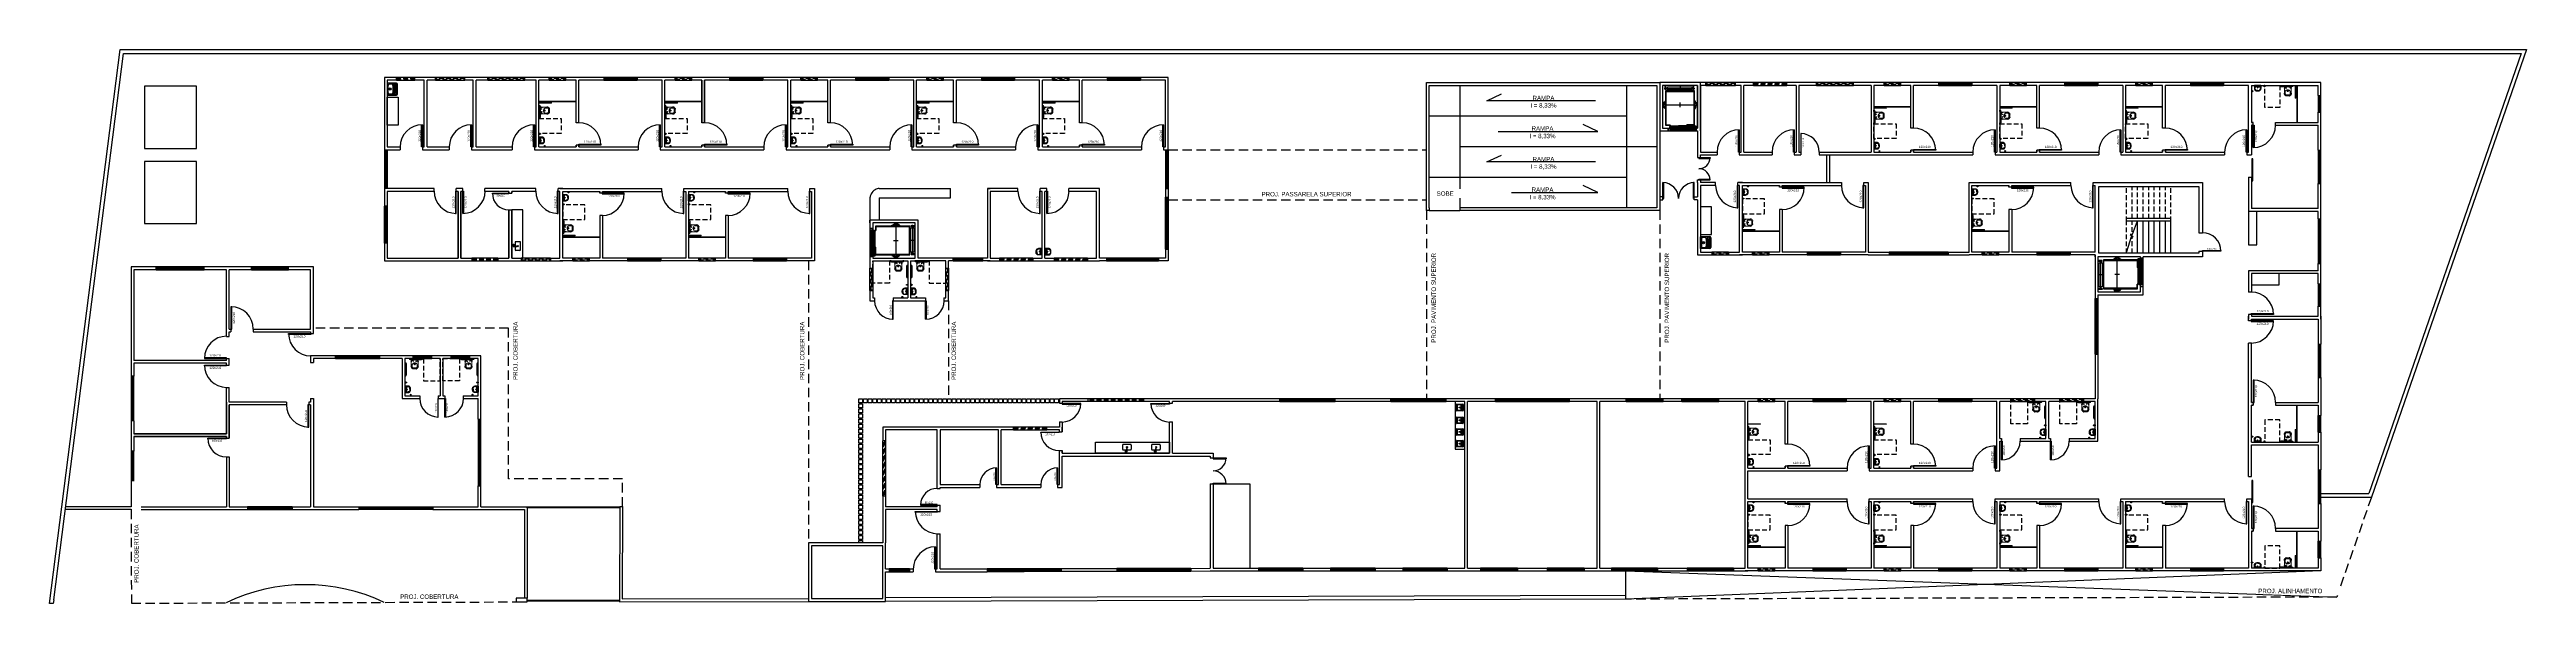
# Model space of a CAD drawing. Header units: centimetres. Extents: x 45464 to 685867, y 12828 to 16690.
# Drawn here: x 672485 to 685867, y 13701 to 16690 of the extents above; entities outside this region: 1.
import ezdxf
from ezdxf.enums import TextEntityAlignment as Align

# ---------------------------------------------------------------- set-up
doc = ezdxf.new("R2010")
doc.units = ezdxf.units.CM
doc.header["$LTSCALE"] = 4
for name, pattern in [('DASHED2', [9.525, 6.35, -3.175]), ('HIDDEN', [9.525, 6.35, -3.175]), ('HIDDENX2', [19.05, 12.7, -6.35]), ('LTYPE_4', [112.5, 56.25, -56.25]), ('LTYPE_6', [168.75, 112.5, -28.125, 0, -28.125])]:
    doc.linetypes.add(name, pattern=pattern)
for name, color, linetype in [('0.1', 1, 'Continuous'), ('0.2', 2, 'Continuous'), ('0.4', 4, 'Continuous'), ('0.6', 6, 'Continuous'), ('001-MOBILIA', 253, 'Continuous'), ('02-CONT', 2, 'Continuous'), ('03-CONT', 3, 'Continuous'), ('08', 8, 'Continuous'), ('B-COTAS', 1, 'Continuous'), ('C-TEXTO-02', 2, 'Continuous'), ('PDF1_PH - Metal', 253, 'Continuous'), ('PROJEÇÕES', 1, 'DASHED2'), ('VISTA3', 3, 'Continuous')]:
    doc.layers.add(name, color=color, linetype=linetype)
doc.styles.add('2mm 1-50', font='arial.ttf', dxfattribs={"height": 0.1})
doc.styles.add('Esc.250', font='ERASLGHT.TTF', dxfattribs={"height": 45})
doc.styles.add('Símbolos', font='ERASLGHT.TTF')

# ---------------------------------------------------------------- blocks, each defined once
blk = doc.blocks.new('1_00e-flat-83-flat-1')
at = {"color": 1}
blk.add_arc((34, 63), 120, 180, 270, dxfattribs=at)
at = {"layer": '02-CONT'}
blk.add_lwpolyline([(34, 63), (30, 63), (30, -57), (34, -57)], close=True, dxfattribs=at)
blk = doc.blocks.new('1_00e-flat-82-flat-1')
at = {"color": 1}
blk.add_arc((52, 28), 100, 180, 270, dxfattribs=at)
at = {"layer": '02-CONT'}
blk.add_lwpolyline([(52, 28), (52, 25), (-48, 25), (-48, 28)], close=True, dxfattribs=at)
blk = doc.blocks.new('1_00e-flat-81-flat-1')
at = {"color": 1}
blk.add_arc((63, 34), 120, 180, 270, dxfattribs=at)
at = {"layer": '02-CONT'}
blk.add_lwpolyline([(63, 34), (63, 30), (-57, 30), (-57, 34)], close=True, dxfattribs=at)
blk = doc.blocks.new('1_00e-flat-80-flat-1')
at = {"color": 1}
blk.add_arc((63, -34), 120, 90, 180, dxfattribs=at)
at = {"layer": '02-CONT'}
blk.add_lwpolyline([(63, -34), (63, -30), (-57, -30), (-57, -34)], close=True, dxfattribs=at)
blk = doc.blocks.new('1_00e-flat-79-flat-1')
at = {"color": 1}
blk.add_arc((-34, -63), 120, 0, 90, dxfattribs=at)
at = {"layer": '02-CONT'}
blk.add_lwpolyline([(-34, -63), (-30, -63), (-30, 57), (-34, 57)], close=True, dxfattribs=at)
blk = doc.blocks.new('1_00e-flat-78-flat-1')
at = {"color": 1}
blk.add_arc((63, 34), 120, 180, 270, dxfattribs=at)
at = {"layer": '02-CONT'}
blk.add_lwpolyline([(63, 34), (63, 30), (-57, 30), (-57, 34)], close=True, dxfattribs=at)
blk = doc.blocks.new('1_00e-flat-77-flat-1')
at = {"color": 1}
blk.add_arc((34, -63), 120, 90, 180, dxfattribs=at)
at = {"layer": '02-CONT'}
blk.add_lwpolyline([(34, -63), (30, -63), (30, 57), (34, 57)], close=True, dxfattribs=at)
blk = doc.blocks.new('1_00e-flat-76-flat-1')
at = {"color": 1}
blk.add_arc((34, -63), 120, 90, 180, dxfattribs=at)
at = {"layer": '02-CONT'}
blk.add_lwpolyline([(34, -63), (30, -63), (30, 57), (34, 57)], close=True, dxfattribs=at)
blk = doc.blocks.new('1_00e-flat-75-flat-1')
at = {"color": 1}
blk.add_arc((34, -63), 120, 90, 180, dxfattribs=at)
at = {"layer": '02-CONT'}
blk.add_lwpolyline([(34, -63), (30, -63), (30, 57), (34, 57)], close=True, dxfattribs=at)
blk = doc.blocks.new('1_00e-flat-74-flat-1')
at = {"color": 1}
blk.add_arc((34, 63), 120, 180, 270, dxfattribs=at)
at = {"layer": '02-CONT'}
blk.add_lwpolyline([(34, 63), (30, 63), (30, -57), (34, -57)], close=True, dxfattribs=at)
blk = doc.blocks.new('1_00e-flat-73-flat-1')
at = {"color": 1}
blk.add_arc((-34, 63), 120, 270, 0, dxfattribs=at)
at = {"layer": '02-CONT'}
blk.add_lwpolyline([(-34, 63), (-30, 63), (-30, -57), (-34, -57)], close=True, dxfattribs=at)
blk = doc.blocks.new('90d-flat-5-flat-1')
at = {"color": 1}
blk.add_arc((84, -2), 90, 180, 270, dxfattribs=at)
at = {"layer": '02-CONT'}
blk.add_lwpolyline([(84, -5), (-6, -5), (-6, -2), (84, -2)], close=True, dxfattribs=at)
blk = doc.blocks.new('1_00e-flat-72-flat-1')
at = {"color": 1}
blk.add_arc((34, 63), 120, 180, 270, dxfattribs=at)
at = {"layer": '02-CONT'}
blk.add_lwpolyline([(34, 63), (30, 63), (30, -57), (34, -57)], close=True, dxfattribs=at)
blk = doc.blocks.new('1_00e-flat-71-flat-1')
at = {"color": 1}
blk.add_arc((-63, -34), 120, 0, 90, dxfattribs=at)
at = {"layer": '02-CONT'}
blk.add_lwpolyline([(-63, -34), (-63, -30), (57, -30), (57, -34)], close=True, dxfattribs=at)
blk = doc.blocks.new('1_00e-flat-70-flat-1')
at = {"color": 1}
blk.add_arc((-63, -34), 120, 0, 90, dxfattribs=at)
at = {"layer": '02-CONT'}
blk.add_lwpolyline([(-63, -34), (-63, -30), (57, -30), (57, -34)], close=True, dxfattribs=at)
blk = doc.blocks.new('1_00e-flat-69-flat-1')
at = {"color": 1}
blk.add_arc((34, -63), 120, 90, 180, dxfattribs=at)
at = {"layer": '02-CONT'}
blk.add_lwpolyline([(34, -63), (30, -63), (30, 57), (34, 57)], close=True, dxfattribs=at)
blk = doc.blocks.new('1_00e-flat-68-flat-1')
at = {"color": 1}
blk.add_arc((34, -63), 120, 90, 180, dxfattribs=at)
at = {"layer": '02-CONT'}
blk.add_lwpolyline([(34, -63), (30, -63), (30, 57), (34, 57)], close=True, dxfattribs=at)
blk = doc.blocks.new('1_00e-flat-67-flat-1')
at = {"color": 1}
blk.add_arc((-63, -34), 120, 0, 90, dxfattribs=at)
at = {"layer": '02-CONT'}
blk.add_lwpolyline([(-63, -34), (-63, -30), (57, -30), (57, -34)], close=True, dxfattribs=at)
blk = doc.blocks.new('1_00e-flat-66-flat-1')
at = {"color": 1}
blk.add_arc((34, -63), 120, 90, 180, dxfattribs=at)
at = {"layer": '02-CONT'}
blk.add_lwpolyline([(34, -63), (30, -63), (30, 57), (34, 57)], close=True, dxfattribs=at)
blk = doc.blocks.new('1_00e-flat-65-flat-1')
at = {"color": 1}
blk.add_arc((-63, -34), 120, 0, 90, dxfattribs=at)
at = {"layer": '02-CONT'}
blk.add_lwpolyline([(-63, -34), (-63, -30), (57, -30), (57, -34)], close=True, dxfattribs=at)
blk = doc.blocks.new('1_00e-flat-64-flat-1')
at = {"color": 1}
blk.add_arc((34, -63), 120, 90, 180, dxfattribs=at)
at = {"layer": '02-CONT'}
blk.add_lwpolyline([(34, -63), (30, -63), (30, 57), (34, 57)], close=True, dxfattribs=at)
blk = doc.blocks.new('1_00e-flat-63-flat-1')
at = {"color": 1}
blk.add_arc((-63, -34), 120, 0, 90, dxfattribs=at)
at = {"layer": '02-CONT'}
blk.add_lwpolyline([(-63, -34), (-63, -30), (57, -30), (57, -34)], close=True, dxfattribs=at)
blk = doc.blocks.new('1_00e-flat-62-flat-1')
at = {"color": 1}
blk.add_arc((34, -63), 120, 90, 180, dxfattribs=at)
at = {"layer": '02-CONT'}
blk.add_lwpolyline([(34, -63), (30, -63), (30, 57), (34, 57)], close=True, dxfattribs=at)
blk = doc.blocks.new('1_00e-flat-61-flat-1')
at = {"color": 1}
blk.add_arc((-28, 52), 100, 270, 0, dxfattribs=at)
at = {"layer": '02-CONT'}
blk.add_lwpolyline([(-28, 52), (-25, 52), (-25, -48), (-28, -48)], close=True, dxfattribs=at)
blk = doc.blocks.new('1_00e-flat-60-flat-1')
at = {"color": 1}
blk.add_arc((28, 52), 100, 180, 270, dxfattribs=at)
at = {"layer": '02-CONT'}
blk.add_lwpolyline([(28, 52), (25, 52), (25, -48), (28, -48)], close=True, dxfattribs=at)
blk = doc.blocks.new('1_00e-flat-59-flat-1')
at = {"color": 1}
blk.add_arc((34, 63), 120, 180, 270, dxfattribs=at)
at = {"layer": '02-CONT'}
blk.add_lwpolyline([(34, 63), (30, 63), (30, -57), (34, -57)], close=True, dxfattribs=at)
blk = doc.blocks.new('1_00e-flat-58-flat-1')
at = {"color": 1}
blk.add_arc((34, 63), 120, 180, 270, dxfattribs=at)
at = {"layer": '02-CONT'}
blk.add_lwpolyline([(34, 63), (30, 63), (30, -57), (34, -57)], close=True, dxfattribs=at)
blk = doc.blocks.new('1_00e-flat-57-flat-1')
at = {"color": 1}
blk.add_arc((34, 63), 120, 180, 270, dxfattribs=at)
at = {"layer": '02-CONT'}
blk.add_lwpolyline([(34, 63), (30, 63), (30, -57), (34, -57)], close=True, dxfattribs=at)
blk = doc.blocks.new('1_00e-flat-56-flat-1')
at = {"color": 1}
blk.add_arc((-34, 63), 120, 270, 0, dxfattribs=at)
at = {"layer": '02-CONT'}
blk.add_lwpolyline([(-34, 63), (-30, 63), (-30, -57), (-34, -57)], close=True, dxfattribs=at)
blk = doc.blocks.new('1_00e-flat-55-flat-1')
at = {"color": 1}
blk.add_arc((-28, 52), 100, 270, 0, dxfattribs=at)
at = {"layer": '02-CONT'}
blk.add_lwpolyline([(-28, 52), (-25, 52), (-25, -48), (-28, -48)], close=True, dxfattribs=at)
blk = doc.blocks.new('1_00e-flat-54-flat-1')
at = {"color": 1}
blk.add_arc((28, 52), 100, 180, 270, dxfattribs=at)
at = {"layer": '02-CONT'}
blk.add_lwpolyline([(28, 52), (25, 52), (25, -48), (28, -48)], close=True, dxfattribs=at)
blk = doc.blocks.new('1_00e-flat-53-flat-1')
at = {"color": 1}
blk.add_arc((34, -63), 120, 90, 180, dxfattribs=at)
at = {"layer": '02-CONT'}
blk.add_lwpolyline([(34, -63), (30, -63), (30, 57), (34, 57)], close=True, dxfattribs=at)
blk = doc.blocks.new('1_00e-flat-52-flat-1')
at = {"color": 1}
blk.add_arc((63, 34), 120, 180, 270, dxfattribs=at)
at = {"layer": '02-CONT'}
blk.add_lwpolyline([(63, 34), (63, 30), (-57, 30), (-57, 34)], close=True, dxfattribs=at)
blk = doc.blocks.new('90d-flat-4-flat-1')
at = {"color": 1}
blk.add_arc((84, 2), 90, 90, 180, dxfattribs=at)
at = {"layer": '02-CONT'}
blk.add_lwpolyline([(84, 5), (-6, 5), (-6, 2), (84, 2)], close=True, dxfattribs=at)
blk = doc.blocks.new('90d-flat-3-flat-1')
at = {"color": 1}
blk.add_arc((-2, -84), 90, 90, 180, dxfattribs=at)
at = {"layer": '02-CONT'}
blk.add_lwpolyline([(-5, -84), (-5, 6), (-2, 6), (-2, -84)], close=True, dxfattribs=at)
blk = doc.blocks.new('90d-flat-2-flat-1')
at = {"color": 1}
blk.add_arc((-2, -84), 90, 90, 180, dxfattribs=at)
at = {"layer": '02-CONT'}
blk.add_lwpolyline([(-5, -84), (-5, 6), (-2, 6), (-2, -84)], close=True, dxfattribs=at)
blk = doc.blocks.new('1_00e-flat-51-flat-1')
at = {"color": 1}
blk.add_arc((52, 28), 100, 180, 270, dxfattribs=at)
at = {"layer": '02-CONT'}
blk.add_lwpolyline([(52, 28), (52, 25), (-48, 25), (-48, 28)], close=True, dxfattribs=at)
blk = doc.blocks.new('1_00e-flat-50-flat-1')
at = {"color": 1}
blk.add_arc((-52, 28), 100, 270, 0, dxfattribs=at)
at = {"layer": '02-CONT'}
blk.add_lwpolyline([(-52, 28), (-52, 25), (48, 25), (48, 28)], close=True, dxfattribs=at)
blk = doc.blocks.new('1_00e-flat-49-flat-1')
at = {"color": 1}
blk.add_arc((52, 28), 100, 180, 270, dxfattribs=at)
at = {"layer": '02-CONT'}
blk.add_lwpolyline([(52, 28), (52, 25), (-48, 25), (-48, 28)], close=True, dxfattribs=at)
blk = doc.blocks.new('1_00-flat-6-flat-1')
at = {"color": 1}
for centre, start, end in [((83, -41), 270, 0), ((83, -181), 0, 90)]:
    blk.add_arc(centre, 70, start, end, dxfattribs=at)
at = {"layer": '02-CONT'}
for p, q in [((83, -41), (153, -41)), ((83, -41), (83, -45)), ((83, -45), (153, -45)), ((153, -41), (153, -45)), ((83, -181), (83, -177)), ((83, -177), (153, -177)), ((83, -181), (153, -181)), ((153, -181), (153, -177))]:
    blk.add_line(p, q, dxfattribs=at)
blk = doc.blocks.new('1_00e-flat-48-flat-1')
at = {"color": 1}
blk.add_arc((-63, -34), 120, 0, 90, dxfattribs=at)
at = {"layer": '02-CONT'}
blk.add_lwpolyline([(-63, -34), (-63, -30), (57, -30), (57, -34)], close=True, dxfattribs=at)
blk = doc.blocks.new('1_00e-flat-47-flat-1')
at = {"color": 1}
blk.add_arc((34, -63), 120, 90, 180, dxfattribs=at)
at = {"layer": '02-CONT'}
blk.add_lwpolyline([(34, -63), (30, -63), (30, 57), (34, 57)], close=True, dxfattribs=at)
blk = doc.blocks.new('1_00e-flat-46-flat-1')
at = {"color": 1}
blk.add_arc((-63, -34), 120, 0, 90, dxfattribs=at)
at = {"layer": '02-CONT'}
blk.add_lwpolyline([(-63, -34), (-63, -30), (57, -30), (57, -34)], close=True, dxfattribs=at)
blk = doc.blocks.new('1_00e-flat-45-flat-1')
at = {"color": 1}
blk.add_arc((34, -63), 120, 90, 180, dxfattribs=at)
at = {"layer": '02-CONT'}
blk.add_lwpolyline([(34, -63), (30, -63), (30, 57), (34, 57)], close=True, dxfattribs=at)
blk = doc.blocks.new('1_00e-flat-44-flat-1')
at = {"color": 1}
blk.add_arc((-63, -34), 120, 0, 90, dxfattribs=at)
at = {"layer": '02-CONT'}
blk.add_lwpolyline([(-63, -34), (-63, -30), (57, -30), (57, -34)], close=True, dxfattribs=at)
blk = doc.blocks.new('1_00e-flat-43-flat-1')
at = {"color": 1}
blk.add_arc((34, -63), 120, 90, 180, dxfattribs=at)
at = {"layer": '02-CONT'}
blk.add_lwpolyline([(34, -63), (30, -63), (30, 57), (34, 57)], close=True, dxfattribs=at)
blk = doc.blocks.new('1_00e-flat-42-flat-1')
at = {"color": 1}
blk.add_arc((-63, -34), 120, 0, 90, dxfattribs=at)
at = {"layer": '02-CONT'}
blk.add_lwpolyline([(-63, -34), (-63, -30), (57, -30), (57, -34)], close=True, dxfattribs=at)
blk = doc.blocks.new('1_00e-flat-41-flat-1')
at = {"color": 1}
blk.add_arc((34, -63), 120, 90, 180, dxfattribs=at)
at = {"layer": '02-CONT'}
blk.add_lwpolyline([(34, -63), (30, -63), (30, 57), (34, 57)], close=True, dxfattribs=at)
blk = doc.blocks.new('1_00e-flat-40-flat-1')
at = {"color": 1}
blk.add_arc((-63, -34), 120, 0, 90, dxfattribs=at)
at = {"layer": '02-CONT'}
blk.add_lwpolyline([(-63, -34), (-63, -30), (57, -30), (57, -34)], close=True, dxfattribs=at)
blk = doc.blocks.new('1_00e-flat-39-flat-1')
at = {"color": 1}
blk.add_arc((34, -63), 120, 90, 180, dxfattribs=at)
at = {"layer": '02-CONT'}
blk.add_lwpolyline([(34, -63), (30, -63), (30, 57), (34, 57)], close=True, dxfattribs=at)
blk = doc.blocks.new('1_00e-flat-38-flat-1')
at = {"color": 1}
blk.add_arc((-63, -34), 120, 0, 90, dxfattribs=at)
at = {"layer": '02-CONT'}
blk.add_lwpolyline([(-63, -34), (-63, -30), (57, -30), (57, -34)], close=True, dxfattribs=at)
blk = doc.blocks.new('1_00e-flat-37-flat-1')
at = {"color": 1}
blk.add_arc((-63, 34), 120, 270, 0, dxfattribs=at)
at = {"layer": '02-CONT'}
blk.add_lwpolyline([(-63, 34), (-63, 30), (57, 30), (57, 34)], close=True, dxfattribs=at)
blk = doc.blocks.new('1_00e-flat-36-flat-1')
at = {"color": 1}
blk.add_arc((34, 63), 120, 180, 270, dxfattribs=at)
at = {"layer": '02-CONT'}
blk.add_lwpolyline([(34, 63), (30, 63), (30, -57), (34, -57)], close=True, dxfattribs=at)
blk = doc.blocks.new('1_00e-flat-35-flat-1')
at = {"color": 1}
blk.add_arc((34, 63), 120, 180, 270, dxfattribs=at)
at = {"layer": '02-CONT'}
blk.add_lwpolyline([(34, 63), (30, 63), (30, -57), (34, -57)], close=True, dxfattribs=at)
blk = doc.blocks.new('1_00e-flat-34-flat-1')
at = {"color": 1}
blk.add_arc((34, 63), 120, 180, 270, dxfattribs=at)
at = {"layer": '02-CONT'}
blk.add_lwpolyline([(34, 63), (30, 63), (30, -57), (34, -57)], close=True, dxfattribs=at)
blk = doc.blocks.new('1_00e-flat-33-flat-1')
at = {"color": 1}
blk.add_arc((34, 63), 120, 180, 270, dxfattribs=at)
at = {"layer": '02-CONT'}
blk.add_lwpolyline([(34, 63), (30, 63), (30, -57), (34, -57)], close=True, dxfattribs=at)
blk = doc.blocks.new('1_00e-flat-32-flat-1')
at = {"color": 1}
blk.add_arc((-63, 34), 120, 270, 0, dxfattribs=at)
at = {"layer": '02-CONT'}
blk.add_lwpolyline([(-63, 34), (-63, 30), (57, 30), (57, 34)], close=True, dxfattribs=at)
blk = doc.blocks.new('1_00e-flat-31-flat-1')
at = {"color": 1}
blk.add_arc((-63, 34), 120, 270, 0, dxfattribs=at)
at = {"layer": '02-CONT'}
blk.add_lwpolyline([(-63, 34), (-63, 30), (57, 30), (57, 34)], close=True, dxfattribs=at)
blk = doc.blocks.new('1_00e-flat-30-flat-1')
at = {"color": 1}
blk.add_arc((-63, 34), 120, 270, 0, dxfattribs=at)
at = {"layer": '02-CONT'}
blk.add_lwpolyline([(-63, 34), (-63, 30), (57, 30), (57, 34)], close=True, dxfattribs=at)
blk = doc.blocks.new('1_00e-flat-29-flat-1')
at = {"color": 1}
blk.add_arc((-63, 34), 120, 270, 0, dxfattribs=at)
at = {"layer": '02-CONT'}
blk.add_lwpolyline([(-63, 34), (-63, 30), (57, 30), (57, 34)], close=True, dxfattribs=at)
blk = doc.blocks.new('1_00e-flat-28-flat-1')
at = {"color": 1}
blk.add_arc((-34, -63), 120, 0, 90, dxfattribs=at)
at = {"layer": '02-CONT'}
blk.add_lwpolyline([(-34, -63), (-30, -63), (-30, 57), (-34, 57)], close=True, dxfattribs=at)
blk = doc.blocks.new('1_00e-flat-27-flat-1')
at = {"color": 1}
blk.add_arc((-34, -63), 120, 0, 90, dxfattribs=at)
at = {"layer": '02-CONT'}
blk.add_lwpolyline([(-34, -63), (-30, -63), (-30, 57), (-34, 57)], close=True, dxfattribs=at)
blk = doc.blocks.new('1_00e-flat-26-flat-1')
at = {"color": 1}
blk.add_arc((34, 63), 120, 180, 270, dxfattribs=at)
at = {"layer": '02-CONT'}
blk.add_lwpolyline([(34, 63), (30, 63), (30, -57), (34, -57)], close=True, dxfattribs=at)
blk = doc.blocks.new('1_00e-flat-25-flat-1')
at = {"color": 1}
blk.add_arc((-63, 34), 120, 270, 0, dxfattribs=at)
at = {"layer": '02-CONT'}
blk.add_lwpolyline([(-63, 34), (-63, 30), (57, 30), (57, 34)], close=True, dxfattribs=at)
blk = doc.blocks.new('1_00e-flat-24-flat-1')
at = {"color": 1}
blk.add_arc((34, 63), 120, 180, 270, dxfattribs=at)
at = {"layer": '02-CONT'}
blk.add_lwpolyline([(34, 63), (30, 63), (30, -57), (34, -57)], close=True, dxfattribs=at)
blk = doc.blocks.new('1_00e-flat-23-flat-1')
at = {"color": 1}
blk.add_arc((-63, 34), 120, 270, 0, dxfattribs=at)
at = {"layer": '02-CONT'}
blk.add_lwpolyline([(-63, 34), (-63, 30), (57, 30), (57, 34)], close=True, dxfattribs=at)
blk = doc.blocks.new('1_00e-flat-22-flat-1')
at = {"color": 1}
blk.add_arc((-28, -52), 100, 0, 90, dxfattribs=at)
at = {"layer": '02-CONT'}
blk.add_lwpolyline([(-28, -52), (-25, -52), (-25, 48), (-28, 48)], close=True, dxfattribs=at)
blk = doc.blocks.new('1_00e-flat-21-flat-1')
at = {"color": 1}
blk.add_arc((34, -63), 120, 90, 180, dxfattribs=at)
at = {"layer": '02-CONT'}
blk.add_lwpolyline([(34, -63), (30, -63), (30, 57), (34, 57)], close=True, dxfattribs=at)
blk = doc.blocks.new('1_00e-flat-20-flat-1')
at = {"color": 1}
blk.add_arc((34, -63), 120, 90, 180, dxfattribs=at)
at = {"layer": '02-CONT'}
blk.add_lwpolyline([(34, -63), (30, -63), (30, 57), (34, 57)], close=True, dxfattribs=at)
blk = doc.blocks.new('1_00e-flat-19-flat-1')
at = {"color": 1}
blk.add_arc((34, 63), 120, 180, 270, dxfattribs=at)
at = {"layer": '02-CONT'}
blk.add_lwpolyline([(34, 63), (30, 63), (30, -57), (34, -57)], close=True, dxfattribs=at)
blk = doc.blocks.new('1_00-flat-5-flat-1')
at = {"color": 1}
for centre, start, end in [((71, -35), 270, 0), ((71, -155), 0, 90)]:
    blk.add_arc(centre, 60, start, end, dxfattribs=at)
at = {"layer": '02-CONT'}
for p, q in [((71, -35), (131, -35)), ((71, -35), (71, -39)), ((71, -39), (131, -39)), ((131, -35), (131, -39)), ((71, -155), (71, -151)), ((71, -151), (131, -151)), ((71, -155), (131, -155)), ((131, -155), (131, -151))]:
    blk.add_line(p, q, dxfattribs=at)
blk = doc.blocks.new('1_00-flat-4-flat-1')
at = {"color": 1}
for centre, start, end in [((-220, 100), 0, 90), ((-50, 100), 90, 180)]:
    blk.add_arc(centre, 85, start, end, dxfattribs=at)
at = {"layer": '02-CONT'}
for p, q in [((-220, 100), (-220, 185)), ((-220, 185), (-214, 185)), ((-214, 100), (-214, 185)), ((-50, 185), (-55, 185)), ((-55, 100), (-55, 185)), ((-50, 100), (-50, 185)), ((-220, 100), (-214, 100)), ((-50, 100), (-55, 100))]:
    blk.add_line(p, q, dxfattribs=at)
blk = doc.blocks.new('1_00e-flat-18-flat-1')
at = {"color": 1}
blk.add_arc((-52, -28), 100, 0, 90, dxfattribs=at)
at = {"layer": '02-CONT'}
blk.add_lwpolyline([(-52, -28), (-52, -25), (48, -25), (48, -28)], close=True, dxfattribs=at)
blk = doc.blocks.new('Barra 3-flat-37-flat-1')
at = {"layer": 'PDF1_PH - Metal', "lineweight": 9}
for points in [[(-25387, 19065), (-25387, 19072), (-25386, 19072), (-25386, 19065)], [(-25387, 18996), (-25387, 19003), (-25386, 19003), (-25386, 18996)]]:
    blk.add_lwpolyline(points, close=True, dxfattribs=at)
for points in [[(-25385, 19070), (-25386, 19070)], [(-25385, 19066), (-25386, 19066)], [(-25382, 19003), (-25382, 19064)], [(-25379, 19003), (-25379, 19064)], [(-25385, 19001), (-25386, 19001)], [(-25385, 18997), (-25386, 18997)]]:
    blk.add_lwpolyline(points, dxfattribs=at)
for centre, radius, start, end in [((-25385, 19064), 6.14, 0.0361, 87.9477), ((-25385, 19064), 2.26, 14.5016, 88.1815), ((-25386, 19004), 6.99, 278.6936, 357.1299), ((-25385, 19004), 2.27, 273.7735, 356.2236)]:
    blk.add_arc(centre, radius, start, end, dxfattribs=at)
blk = doc.blocks.new('Barra 3-flat-36-flat-1')
at = {"layer": 'PDF1_PH - Metal', "lineweight": 9}
for points in [[(18996, 25387), (19003, 25387), (19003, 25386), (18996, 25386)], [(19065, 25387), (19072, 25387), (19072, 25386), (19065, 25386)]]:
    blk.add_lwpolyline(points, close=True, dxfattribs=at)
for points in [[(18997, 25385), (18997, 25386)], [(19001, 25385), (19001, 25386)], [(19003, 25382), (19064, 25382)], [(19003, 25379), (19064, 25379)], [(19066, 25385), (19066, 25386)], [(19070, 25385), (19070, 25386)]]:
    blk.add_lwpolyline(points, dxfattribs=at)
for centre, radius, start, end in [((19004, 25386), 6.99, 188.6936, 267.1299), ((19004, 25385), 2.27, 183.7735, 266.2236), ((19064, 25385), 6.14, 270.0361, 357.9477), ((19064, 25385), 2.26, 284.5016, 358.1815)]:
    blk.add_arc(centre, radius, start, end, dxfattribs=at)
blk = doc.blocks.new('bacia sanit-flat-29-flat-1')
at = {"layer": 'PDF1_PH - Metal', "lineweight": 9}
for points in [[(-24451, -16655), (-24451, -16680)], [(-24446, -16670), (-24446, -16671), (-24446, -16671), (-24446, -16672), (-24446, -16672), (-24446, -16680), (-24446, -16681), (-24446, -16681), (-24446, -16682), (-24446, -16682), (-24446, -16683)], [(-24442, -16694), (-24442, -16689)], [(-24425, -16643), (-24426, -16643), (-24439, -16643), (-24440, -16643)], [(-24440, -16689), (-24440, -16694), (-24440, -16694)], [(-24440, -16689), (-24440, -16689), (-24440, -16689), (-24439, -16689), (-24439, -16689), (-24438, -16689), (-24438, -16689), (-24437, -16689), (-24437, -16689), (-24437, -16689), (-24436, -16689), (-24436, -16689)], [(-24440, -16694), (-24440, -16694), (-24440, -16694), (-24439, -16694), (-24439, -16694), (-24438, -16694), (-24438, -16694), (-24437, -16694), (-24437, -16694), (-24437, -16694), (-24436, -16694), (-24436, -16694), (-24435, -16694), (-24435, -16694), (-24434, -16694), (-24434, -16694), (-24434, -16694), (-24433, -16694), (-24433, -16694), (-24432, -16694), (-24432, -16694), (-24431, -16694), (-24431, -16694), (-24431, -16694), (-24430, -16694), (-24430, -16694), (-24429, -16694), (-24429, -16694), (-24429, -16694), (-24428, -16694), (-24428, -16694), (-24427, -16694), (-24427, -16694), (-24426, -16694), (-24426, -16694), (-24426, -16694), (-24425, -16694), (-24425, -16694), (-24424, -16694)], [(-24427, -16645), (-24427, -16645), (-24427, -16645), (-24427, -16645), (-24427, -16646), (-24432, -16646), (-24438, -16646), (-24438, -16645), (-24438, -16645), (-24438, -16645)], [(-24437, -16644), (-24437, -16644), (-24437, -16644), (-24428, -16644), (-24428, -16644), (-24427, -16644)], [(-24436, -16643), (-24436, -16638)], [(-24436, -16689), (-24435, -16689), (-24435, -16689), (-24434, -16689), (-24434, -16689), (-24434, -16689), (-24433, -16689), (-24433, -16689), (-24432, -16689), (-24432, -16689), (-24431, -16689), (-24431, -16689), (-24431, -16689), (-24430, -16689), (-24429, -16689)], [(-24430, -16666), (-24430, -16665), (-24430, -16665), (-24430, -16665), (-24431, -16665), (-24431, -16665), (-24431, -16665), (-24432, -16665), (-24432, -16665), (-24433, -16665), (-24433, -16665), (-24434, -16665), (-24434, -16665), (-24434, -16665), (-24435, -16665), (-24435, -16665), (-24435, -16665)], [(-24429, -16643), (-24429, -16638)], [(-24429, -16689), (-24429, -16689), (-24429, -16689), (-24428, -16689), (-24428, -16689), (-24427, -16689), (-24427, -16689), (-24426, -16689), (-24426, -16689), (-24426, -16689), (-24425, -16689), (-24425, -16689), (-24424, -16689)], [(-24424, -16689), (-24424, -16694), (-24424, -16694)], [(-24424, -16689), (-24424, -16694), (-24424, -16694)], [(-24422, -16694), (-24422, -16689)], [(-24419, -16683), (-24419, -16682), (-24419, -16682), (-24419, -16681), (-24419, -16680), (-24419, -16672), (-24419, -16672), (-24419, -16671), (-24419, -16671), (-24419, -16670)], [(-24414, -16680), (-24414, -16655)]]:
    blk.add_lwpolyline(points, dxfattribs=at)
at = {"layer": 'PDF1_PH - Metal', "lineweight": 211}
for points in [[(-24440, -16694, -0.086524), (-24443, -16693, -0.264906), (-24451, -16680)], [(-24424, -16694, 0.086524), (-24422, -16693, 0.264906), (-24414, -16680)]]:
    blk.add_lwpolyline(points, format="xyb", dxfattribs=at)
blk.add_lwpolyline([(-24432, -16670), (-24432, -16670), (-24432, -16670)], dxfattribs=at)
at = {"layer": 'PDF1_PH - Metal', "lineweight": 9}
blk.add_circle((-24440, -16653), 0.635, dxfattribs=at)
at = {"layer": 'PDF1_PH - Metal', "lineweight": 211}
blk.add_circle((-24425, -16653), 0.635, dxfattribs=at)
for centre, radius, start, end in [((-24442, -16655), 8.83, 112.1944, 179.6783), ((-24436, -16672), 26.2, 92.9027, 108.9861), ((-24439, -16646), 3.16, 105.3968, 181.8339), ((-25678, -16667), 1243, 359.9347, 0.0653), ((-24432, -16668), 2.55, 185.8679, 354.1321), ((-23394, -16667), 1036, 179.9217, 180.0783), ((-24429, -16673), 27.6, 71.1987, 85.573), ((-24425, -16646), 3.02, 355.7407, 92.7074), ((-24424, -16657), 10.3, 8.1951, 65.373)]:
    blk.add_arc(centre, radius, start, end, dxfattribs=at)
at = {"layer": 'PDF1_PH - Metal', "lineweight": 9}
for centre, radius, start, end in [((-24432, -16676), 14.5, 20.9822, 159.0178), ((-24439, -16683), 6.82, 179.3561, 258.828), ((-24437, -16645), 0.423, 90, 180), ((-24427, -16645), 0.423, 360, 90), ((-24426, -16683), 6.82, 281.172, 0.6439)]:
    blk.add_arc(centre, radius, start, end, dxfattribs=at)
blk = doc.blocks.new('L.51_P-flat-31-flat-1')
at = {"layer": '08'}
for p, q in [((0, 16), (0, 16)), ((0, 16), (0, -16)), ((1, 17), (1, 17)), ((1, 17), (1, 17)), ((2, 17), (2, 17)), ((2, 10), (2, 10)), ((6, 14), (4, 14)), ((6, 14), (4, 14)), ((6, 14), (6, 14)), ((9, 12), (8, 9)), ((11, 15), (10, 15)), ((12, 15), (12, 15)), ((17, 17), (17, 17)), ((21, 14), (21, 14)), ((0, -16), (0, -16)), ((1, 0), (1, 0)), ((1, -17), (1, -17)), ((1, -17), (1, -17)), ((2, -10), (2, -10)), ((2, -17), (2, -17)), ((6, -14), (4, -14)), ((6, -14), (4, -14)), ((6, -14), (6, -14)), ((9, -12), (8, -9)), ((11, -15), (10, -15)), ((12, -15), (12, -15)), ((17, -17), (17, -17)), ((21, -14), (21, -14))]:
    blk.add_line(p, q, dxfattribs=at)
for points in [[(1, 17), (1, 17, 0.380301), (0, 16)], [(2, 17), (2, 17, 0.007612), (1, 17)], [(2, 13), (2, 13, 0.047394), (1, 2)], [(1, 0), (1, 0, -0.05776), (2, 13)], [(1, 2), (1, 2, 0.010006), (1, 0)], [(1, 0), (1, 0, 0.05776), (2, -13)], [(2, 17, -0.006011), (4, 17, -0.005348), (7, 17, -0.004521), (12, 17, -0.006524), (14, 17, -0.013546), (17, 17)], [(17, 17, 0.014577), (14, 17, 0.005049), (13, 17, 0.003057), (11, 17, 0.003579), (7, 17, 0.005839), (4, 17, 0.006773), (2, 17)], [(4, 14), (4, 14, 0.334834), (2, 13)], [(2, 13), (2, 13, -0.332966), (4, 14)], [(2, 13), (2, 13, -0.000374), (2, 13)], [(4, 14), (4, 14, 0.000631), (4, 14)], [(11, 15, -0.005207), (10, 15, 0.005375), (9, 15, 0.00664), (9, 15, 0.004375), (8, 15, 0.001156), (7, 14, -0.003092), (6, 14)], [(6, 14, 0.002091), (6, 14, 0.001464), (8, 15, -0.004115), (8, 15, -0.007251), (9, 15)], [(7, 3, 0.012649), (7, 1, 0.007226), (7, 0)], [(7, -3, -0.012649), (7, -1, -0.007226), (7, 0)], [(9, 12), (9, 12, -0.307483), (11, 15)], [(9, 15, -0.00474), (9, 15, -0.002257), (10, 15, 0.000797), (10, 15)], [(12, 15), (12, 15, 0.000884), (11, 15)], [(11, 15, -0.009681), (11, 15, -0.009978), (11, 15, -0.026851), (11, 15, -0.027297), (11, 15, -0.027498), (11, 15, -0.032168), (12, 15, -0.049163), (12, 15, -0.186923), (12, 15, -0.107041), (12, 15, -0.038487), (12, 15, -0.012498), (12, 15, 0.025241), (12, 15, 0.046032), (11, 15)], [(11, 15, -0.031436), (11, 15, -0.037384), (11, 15, -0.040471), (11, 15, -0.050709), (11, 15, -0.178998), (11, 15, -0.053532), (11, 15, -0.043329), (11, 15, -0.036196), (11, 15, -0.039167), (11, 15, 0.07472), (11, 15, -0.042333), (11, 15)], [(11, 15, -0.034945), (11, 15, -0.02698), (11, 15, -0.021593), (11, 15, -0.016954), (11, 15, -0.017111), (12, 15, -0.016189), (12, 15, -0.01233), (12, 15, -0.012048), (12, 15)], [(11, 1), (11, 1, -0.2534), (12, 1)], [(11, 0), (11, 0, -0.124906), (11, 1)], [(12, 15), (12, 15, -0.021484), (12, 15)], [(12, 15, -0.048484), (12, 15, -0.048279), (12, 15, -0.084885), (12, 15, -0.141909), (12, 15, -0.057696), (12, 15, -0.043541), (12, 15, -0.040045), (12, 15, -0.034229), (12, 15, -0.023292), (12, 15, -0.016532), (12, 15, -0.014864), (12, 15, -0.018599), (12, 15, -0.010502), (11, 15)], [(12, 15, -0.032299), (12, 15, -0.039418), (12, 15, -0.046129), (12, 15, -0.058765), (12, 15, -0.15242), (12, 15, -0.058959), (12, 15, -0.046419), (12, 15, 0.005047), (12, 15, 0.034816), (12, 15, 0.004251), (12, 15, -0.041022), (12, 15)], [(12, 15, -0.041118), (12, 15, -0.033041), (12, 15, -0.026349), (12, 15, -0.020575), (12, 15, -0.016329), (12, 15, -0.013256), (12, 15, -0.016526), (12, 15, -0.01256), (12, 15, -0.007787), (12, 15)], [(12, 15, -0.002269), (14, 15, -0.004998), (15, 15, -0.007991), (16, 15, -0.025422), (19, 14)], [(12, 1), (12, 1, -0.381509), (13, 0)], [(12, -1), (12, -1, 0.381509), (13, 0)], [(20, 17, 0.02367), (18, 17, 0.009145), (17, 17)], [(19, 14, -0.020568), (20, 14, -0.019806), (21, 14)], [(30, 4, 0.007611), (29, 6, 0.01342), (29, 7, 0.036993), (28, 10, 0.053243), (27, 12, 0.127567), (24, 15, 0.05263), (22, 16, 0.024865), (20, 17, 0.007061), (20, 17)], [(21, 14, -0.030827), (22, 13, -0.09604), (24, 12, -0.063195), (25, 10, -0.034611), (26, 9, -0.022848), (26, 8)], [(27, 4, 0.00807), (27, 5, 0.011919), (27, 7, 0.013199), (26, 8, 0.008071), (26, 8)], [(27, 3), (27, 3, 0.005718), (27, 4)], [(27, 0), (27, 0, 0.019657), (27, 3)], [(27, 0), (27, 0, -0.019657), (27, -3)], [(30, 0), (30, 0, 0.024234), (30, 4)], [(0, -16), (0, -16, 0.380329), (1, -17)], [(1, -2), (1, -2, -0.010006), (1, 0)], [(2, -13), (2, -13, -0.047394), (1, -2)], [(1, -17), (1, -17, 0.007418), (2, -17)], [(4, -14), (4, -14, -0.334834), (2, -13)], [(2, -13), (2, -13, 0.000374), (2, -13)], [(2, -13), (2, -13, 0.332962), (4, -14)], [(2, -17, 0.006011), (4, -17, 0.005348), (7, -17, 0.004521), (12, -17, 0.006524), (14, -17, 0.013546), (17, -17)], [(2, -17, 0.00678), (4, -17, 0.004564), (6, -17, 0.002524), (8, -17, 0.004352), (12, -17, 0.006501), (14, -17, 0.013543), (17, -17)], [(4, -14), (4, -14, -0.000631), (4, -14)], [(11, -15, 0.005207), (10, -15, -0.005375), (9, -15, -0.00664), (9, -15, -0.004375), (8, -15, -0.001156), (7, -14, 0.003092), (6, -14)], [(6, -14, -0.002091), (6, -14, -0.001464), (8, -15, 0.004115), (8, -15, 0.007251), (9, -15)], [(9, -12), (9, -12, 0.307483), (11, -15)], [(9, -15, 0.00474), (9, -15, 0.002257), (10, -15, -0.000797), (10, -15)], [(11, 0), (11, 0, 0.124906), (11, -1)], [(11, -1), (11, -1, 0.2534), (12, -1)], [(12, -15), (12, -15, -0.000884), (11, -15)], [(19, -14, -0.025995), (16, -15, -0.0078), (15, -15, -0.006638), (12, -15)], [(12, -15), (12, -15, 0.021484), (12, -15)], [(12, -15, 0.041118), (12, -15, 0.033041), (12, -15, 0.026349), (12, -15, 0.020575), (12, -15, 0.016329), (12, -15, 0.013256), (12, -15, 0.016526), (12, -15, 0.01256), (12, -15, 0.007787), (12, -15)], [(12, -15, 0.032299), (12, -15, 0.039418), (12, -15, 0.046129), (12, -15, 0.058765), (12, -15, 0.15242), (12, -15, 0.058959), (12, -15, 0.046419), (12, -15, -0.005047), (12, -15, -0.034816), (12, -15, -0.004251), (12, -15, 0.041022), (12, -15)], [(12, -15, 0.048484), (12, -15, 0.048279), (12, -15, 0.084885), (12, -15, 0.141909), (12, -15, 0.057696), (12, -15, 0.043541), (12, -15, 0.040045), (12, -15, 0.034229), (12, -15, 0.023292), (12, -15, 0.016532), (12, -15, 0.014864), (12, -15, 0.018599), (12, -15, 0.010502), (11, -15)], [(17, -17, 0.021184), (19, -17, 0.011263), (20, -17)], [(21, -14, -0.022641), (20, -14, -0.018458), (19, -14)], [(20, -17, 0.041222), (22, -16, 0.064156), (25, -15, 0.11159), (27, -12, 0.047064), (28, -10, 0.01722), (29, -9, 0.01972), (29, -7, 0.013523), (29, -6, 0.009069), (30, -4)], [(21, -14, 0.030827), (22, -13, 0.09604), (24, -12, 0.063195), (25, -10, 0.034611), (26, -9, 0.022848), (26, -8)], [(27, -4, -0.00807), (27, -5, -0.011919), (27, -7, -0.013199), (26, -8, -0.008071), (26, -8)], [(27, -3), (27, -3, -0.005718), (27, -4)], [(30, -4), (30, -4, 0.024376), (30, 0)]]:
    blk.add_lwpolyline(points, format="xyb", dxfattribs=at)
at = {"layer": '08', "ltscale": 27.502596}
for centre in [(4, 6), (4, -6)]:
    blk.add_circle(centre, 1.22, dxfattribs=at)
at = {"layer": '08'}
for centre, radius, start, end in [((4, 0), 1.22, 0, 180), ((4, 0), 1.22, 180, 360), ((51, -1), 44, 167.345, 175.384), ((51, 1), 44, 184.616, 192.655)]:
    blk.add_arc(centre, radius, start, end, dxfattribs=at)
for centre, major_axis, ratio, start_param, end_param in [((11, 15), (0.347, 0.538), 0.98852, -2.558386, -2.421709), ((11, 15), (0.424, -0.48), 0.993745, -0.721267, -0.591454), ((12, 0), (0.03, -1.44), 0.991671, -2.157977, -2.111955), ((12, 0), (0.06, -1.44), 0.992169, -2.130367, -2.113744), ((12, 11), (0.71, -3.15), 0.999971, 2.93072, 3.008068), ((12, 0), (0.13, -1.46), 0.992499, 2.941317, 3.068984), ((12, 0), (0.03, 1.44), 0.991671, 2.111955, 2.157977), ((12, 0), (0.06, 1.44), 0.992169, 2.113744, 2.130367), ((12, 0), (0.13, 1.46), 0.992499, -3.068984, -2.941317), ((12, -11), (0.71, 3.15), 0.999971, -3.008068, -2.93072)]:
    blk.add_ellipse(centre, major_axis=major_axis, ratio=ratio, start_param=start_param, end_param=end_param, dxfattribs=at)
blk = doc.blocks.new('Barra 3-flat-35-flat-1')
at = {"layer": 'PDF1_PH - Metal', "lineweight": 9}
for points in [[(25379, 19003), (25379, 19064)], [(25382, 19003), (25382, 19064)], [(25385, 19070), (25386, 19070)], [(25385, 19066), (25386, 19066)], [(25385, 19001), (25386, 19001)], [(25385, 18997), (25386, 18997)]]:
    blk.add_lwpolyline(points, dxfattribs=at)
for points in [[(25387, 19065), (25387, 19072), (25386, 19072), (25386, 19065)], [(25387, 18996), (25387, 19003), (25386, 19003), (25386, 18996)]]:
    blk.add_lwpolyline(points, close=True, dxfattribs=at)
for centre, radius, start, end in [((25385, 19064), 6.14, 92.0523, 179.9639), ((25386, 19004), 6.99, 182.8701, 261.3064), ((25385, 19064), 2.26, 91.8185, 165.4984), ((25385, 19004), 2.27, 183.7764, 266.2265)]:
    blk.add_arc(centre, radius, start, end, dxfattribs=at)
blk = doc.blocks.new('Barra 3-flat-34-flat-1')
at = {"layer": 'PDF1_PH - Metal', "lineweight": 9}
for points in [[(-19065, 25387), (-19072, 25387), (-19072, 25386), (-19065, 25386)], [(-18996, 25387), (-19003, 25387), (-19003, 25386), (-18996, 25386)]]:
    blk.add_lwpolyline(points, close=True, dxfattribs=at)
for points in [[(-19070, 25385), (-19070, 25386)], [(-19066, 25385), (-19066, 25386)], [(-19003, 25382), (-19064, 25382)], [(-19003, 25379), (-19064, 25379)], [(-19001, 25385), (-19001, 25386)], [(-18997, 25385), (-18997, 25386)]]:
    blk.add_lwpolyline(points, dxfattribs=at)
for centre, radius, start, end in [((-19064, 25385), 6.14, 182.0523, 269.9639), ((-19064, 25385), 2.26, 181.8185, 255.4984), ((-19004, 25386), 6.99, 272.8701, 351.3064), ((-19004, 25385), 2.27, 273.7764, 356.2265)]:
    blk.add_arc(centre, radius, start, end, dxfattribs=at)
blk = doc.blocks.new('bacia sanit-flat-28-flat-1')
at = {"layer": 'PDF1_PH - Metal', "lineweight": 9}
for points in [[(24414, -16680), (24414, -16655)], [(24419, -16683), (24419, -16682), (24419, -16682), (24419, -16681), (24419, -16680), (24419, -16672), (24419, -16672), (24419, -16671), (24419, -16671), (24419, -16670)], [(24422, -16694), (24422, -16689)], [(24424, -16689), (24424, -16694), (24424, -16694)], [(24429, -16689), (24429, -16689), (24429, -16689), (24428, -16689), (24428, -16689), (24427, -16689), (24427, -16689), (24426, -16689), (24426, -16689), (24426, -16689), (24425, -16689), (24425, -16689), (24424, -16689)], [(24424, -16689), (24424, -16694), (24424, -16694)], [(24440, -16694), (24440, -16694), (24440, -16694), (24439, -16694), (24439, -16694), (24438, -16694), (24438, -16694), (24437, -16694), (24437, -16694), (24437, -16694), (24436, -16694), (24436, -16694), (24435, -16694), (24435, -16694), (24434, -16694), (24434, -16694), (24434, -16694), (24433, -16694), (24433, -16694), (24432, -16694), (24432, -16694), (24431, -16694), (24431, -16694), (24431, -16694), (24430, -16694), (24430, -16694), (24429, -16694), (24429, -16694), (24429, -16694), (24428, -16694), (24428, -16694), (24427, -16694), (24427, -16694), (24426, -16694), (24426, -16694), (24426, -16694), (24425, -16694), (24425, -16694), (24424, -16694)], [(24425, -16643), (24426, -16643), (24439, -16643), (24440, -16643)], [(24437, -16644), (24437, -16644), (24437, -16644), (24428, -16644), (24428, -16644), (24427, -16644)], [(24427, -16645), (24427, -16645), (24427, -16645), (24427, -16645), (24427, -16646), (24432, -16646), (24438, -16646), (24438, -16645), (24438, -16645), (24438, -16645)], [(24429, -16643), (24429, -16638)], [(24436, -16689), (24435, -16689), (24435, -16689), (24434, -16689), (24434, -16689), (24434, -16689), (24433, -16689), (24433, -16689), (24432, -16689), (24432, -16689), (24431, -16689), (24431, -16689), (24431, -16689), (24430, -16689), (24429, -16689)], [(24430, -16666), (24430, -16665), (24430, -16665), (24430, -16665), (24431, -16665), (24431, -16665), (24431, -16665), (24432, -16665), (24432, -16665), (24433, -16665), (24433, -16665), (24434, -16665), (24434, -16665), (24434, -16665), (24435, -16665), (24435, -16665), (24435, -16665)], [(24436, -16643), (24436, -16638)], [(24440, -16689), (24440, -16689), (24440, -16689), (24439, -16689), (24439, -16689), (24438, -16689), (24438, -16689), (24437, -16689), (24437, -16689), (24437, -16689), (24436, -16689), (24436, -16689)], [(24440, -16689), (24440, -16694), (24440, -16694)], [(24442, -16694), (24442, -16689)], [(24446, -16670), (24446, -16671), (24446, -16671), (24446, -16672), (24446, -16672), (24446, -16680), (24446, -16681), (24446, -16681), (24446, -16682), (24446, -16682), (24446, -16683)], [(24451, -16655), (24451, -16680)]]:
    blk.add_lwpolyline(points, dxfattribs=at)
at = {"layer": 'PDF1_PH - Metal', "lineweight": 211}
for points in [[(24424, -16694, -0.086524), (24422, -16693, -0.264906), (24414, -16680)], [(24440, -16694, 0.086524), (24443, -16693, 0.264906), (24451, -16680)]]:
    blk.add_lwpolyline(points, format="xyb", dxfattribs=at)
blk.add_lwpolyline([(24432, -16670), (24432, -16670), (24432, -16670)], dxfattribs=at)
blk.add_circle((24425, -16653), 0.635, dxfattribs=at)
at = {"layer": 'PDF1_PH - Metal', "lineweight": 9}
blk.add_circle((24440, -16653), 0.635, dxfattribs=at)
at = {"layer": 'PDF1_PH - Metal', "lineweight": 211}
for centre, radius, start, end in [((24424, -16657), 10.3, 114.627, 171.8049), ((24429, -16673), 27.6, 94.427, 108.8013), ((24425, -16646), 3.02, 87.2926, 184.2593), ((23394, -16667), 1036, 359.9217, 0.0783), ((24432, -16668), 2.55, 185.8679, 354.1321), ((25678, -16667), 1243, 179.9347, 180.0653), ((24436, -16672), 26.2, 71.0139, 87.0973), ((24439, -16646), 3.16, 358.1661, 74.6032), ((24442, -16655), 8.83, 0.3217, 67.8056)]:
    blk.add_arc(centre, radius, start, end, dxfattribs=at)
at = {"layer": 'PDF1_PH - Metal', "lineweight": 9}
for centre, radius, start, end in [((24432, -16676), 14.5, 20.9822, 159.0178), ((24426, -16683), 6.82, 179.3561, 258.828), ((24427, -16645), 0.423, 90, 180), ((24437, -16645), 0.423, 360, 90), ((24439, -16683), 6.82, 281.172, 0.6439)]:
    blk.add_arc(centre, radius, start, end, dxfattribs=at)
blk = doc.blocks.new('L.51_P-flat-30-flat-1')
at = {"layer": '08'}
for p, q in [((-21, 14), (-21, 14)), ((-17, 17), (-17, 17)), ((-12, 15), (-12, 15)), ((-11, 15), (-10, 15)), ((-9, 12), (-8, 9)), ((-6, 14), (-4, 14)), ((-6, 14), (-4, 14)), ((-6, 14), (-6, 14)), ((-2, 17), (-2, 17)), ((-2, 10), (-2, 10)), ((-1, 17), (-1, 17)), ((-1, 17), (-1, 17)), ((0, 16), (0, 16)), ((0, 16), (0, -16)), ((-21, -14), (-21, -14)), ((-17, -17), (-17, -17)), ((-12, -15), (-12, -15)), ((-11, -15), (-10, -15)), ((-9, -12), (-8, -9)), ((-6, -14), (-4, -14)), ((-6, -14), (-4, -14)), ((-6, -14), (-6, -14)), ((-2, -10), (-2, -10)), ((-2, -17), (-2, -17)), ((-1, 0), (-1, 0)), ((-1, -17), (-1, -17)), ((-1, -17), (-1, -17)), ((0, -16), (0, -16))]:
    blk.add_line(p, q, dxfattribs=at)
for points in [[(-30, 4, -0.007611), (-29, 6, -0.01342), (-29, 7, -0.036993), (-28, 10, -0.053243), (-27, 12, -0.127567), (-24, 15, -0.05263), (-22, 16, -0.024865), (-20, 17, -0.007061), (-20, 17)], [(-30, 0), (-30, 0, -0.024234), (-30, 4)], [(-27, 4, -0.00807), (-27, 5, -0.011919), (-27, 7, -0.013199), (-26, 8, -0.008071), (-26, 8)], [(-27, 3), (-27, 3, -0.005718), (-27, 4)], [(-27, 0), (-27, 0, -0.019657), (-27, 3)], [(-27, 0), (-27, 0, 0.019657), (-27, -3)], [(-21, 14, 0.030827), (-22, 13, 0.09604), (-24, 12, 0.063195), (-25, 10, 0.034611), (-26, 9, 0.022848), (-26, 8)], [(-19, 14, 0.020568), (-20, 14, 0.019806), (-21, 14)], [(-20, 17, -0.02367), (-18, 17, -0.009145), (-17, 17)], [(-12, 15, 0.002269), (-14, 15, 0.004998), (-15, 15, 0.007991), (-16, 15, 0.025422), (-19, 14)], [(-2, 17, 0.006011), (-4, 17, 0.005348), (-7, 17, 0.004521), (-12, 17, 0.006524), (-14, 17, 0.013546), (-17, 17)], [(-17, 17, -0.014577), (-14, 17, -0.005049), (-13, 17, -0.003057), (-11, 17, -0.003579), (-7, 17, -0.005839), (-4, 17, -0.006773), (-2, 17)], [(-12, 1), (-12, 1, 0.381509), (-13, 0)], [(-12, -1), (-12, -1, -0.381509), (-13, 0)], [(-12, 15), (-12, 15, 0.021484), (-12, 15)], [(-12, 15), (-12, 15, -0.000884), (-11, 15)], [(-9, 12), (-9, 12, 0.307483), (-12, 15)], [(-12, 15, 0.048484), (-12, 15, 0.048279), (-12, 15, 0.084885), (-12, 15, 0.141909), (-12, 15, 0.057696), (-12, 15, 0.043541), (-12, 15, 0.040045), (-12, 15, 0.034229), (-12, 15, 0.023292), (-12, 15, 0.016532), (-12, 15, 0.014864), (-12, 15, 0.018599), (-12, 15, 0.010502), (-12, 15)], [(-12, 15, 0.032299), (-12, 15, 0.039418), (-12, 15, 0.046129), (-12, 15, 0.058765), (-12, 15, 0.15242), (-12, 15, 0.058959), (-12, 15, 0.046419), (-12, 15, -0.005047), (-12, 15, -0.034816), (-12, 15, -0.004251), (-12, 15, 0.041022), (-12, 15)], [(-12, 15, 0.041118), (-12, 15, 0.033041), (-12, 15, 0.026349), (-12, 15, 0.020575), (-12, 15, 0.016329), (-12, 15, 0.013256), (-12, 15, 0.016526), (-12, 15, 0.01256), (-12, 15, 0.007787), (-12, 15)], [(-12, 15, 0.009681), (-12, 15, 0.009978), (-12, 15, 0.026851), (-12, 15, 0.027297), (-12, 15, 0.027498), (-12, 15, 0.032168), (-12, 15, 0.049163), (-12, 15, 0.186923), (-12, 15, 0.107041), (-12, 15, 0.038487), (-12, 15, 0.012498), (-12, 15, -0.025241), (-12, 15, -0.046032), (-12, 15)], [(-12, 15, 0.034945), (-12, 15, 0.02698), (-12, 15, 0.021593), (-12, 15, 0.016954), (-12, 15, 0.017111), (-12, 15, 0.016189), (-12, 15, 0.01233), (-12, 15, 0.012048), (-12, 15)], [(-11, 1), (-11, 1, 0.2534), (-12, 1)], [(-11, 15, 0.005207), (-10, 15, -0.005375), (-9, 15, -0.00664), (-9, 15, -0.004375), (-8, 15, -0.001156), (-7, 14, 0.003092), (-6, 14)], [(-12, 15, 0.031436), (-11, 15, 0.037384), (-11, 15, 0.040471), (-11, 15, 0.050709), (-11, 15, 0.178998), (-11, 15, 0.053532), (-11, 15, 0.043329), (-11, 15, 0.036196), (-11, 15, 0.039167), (-11, 15, -0.07472), (-11, 15, 0.042333), (-12, 15)], [(-11, 0), (-11, 0, 0.124906), (-11, 1)], [(-9, 15, 0.00474), (-9, 15, 0.002257), (-10, 15, -0.000797), (-10, 15)], [(-6, 14, -0.002091), (-6, 14, -0.001464), (-8, 15, 0.004115), (-8, 15, 0.007251), (-9, 15)], [(-7, 3, -0.012649), (-7, 1, -0.007226), (-7, 0)], [(-7, -3, 0.012649), (-7, -1, 0.007226), (-7, 0)], [(-4, 14), (-4, 14, -0.334834), (-2, 13)], [(-4, 14), (-4, 14, -0.000631), (-4, 14)], [(-2, 13), (-2, 13, 0.332966), (-4, 14)], [(-2, 17), (-2, 17, -0.007612), (-1, 17)], [(-2, 13), (-2, 13, -0.047394), (-1, 2)], [(-2, 13), (-2, 13, 0.000374), (-2, 13)], [(-1, 0), (-1, 0, 0.05776), (-2, 13)], [(-1, 0), (-1, 0, -0.05776), (-2, -13)], [(-1, 17), (-1, 17, -0.380301), (0, 16)], [(-1, 2), (-1, 2, -0.010006), (-1, 0)], [(-30, -4), (-30, -4, -0.024376), (-30, 0)], [(-20, -17, -0.041222), (-22, -16, -0.064156), (-25, -15, -0.11159), (-27, -12, -0.047064), (-28, -10, -0.01722), (-29, -9, -0.01972), (-29, -7, -0.013523), (-29, -6, -0.009069), (-30, -4)], [(-27, -3), (-27, -3, 0.005718), (-27, -4)], [(-27, -4, 0.00807), (-27, -5, 0.011919), (-27, -7, 0.013199), (-26, -8, 0.008071), (-26, -8)], [(-21, -14, -0.030827), (-22, -13, -0.09604), (-24, -12, -0.063195), (-25, -10, -0.034611), (-26, -9, -0.022848), (-26, -8)], [(-21, -14, 0.022641), (-20, -14, 0.018458), (-19, -14)], [(-17, -17, -0.021184), (-19, -17, -0.011263), (-20, -17)], [(-19, -14, 0.025995), (-16, -15, 0.0078), (-15, -15, 0.006638), (-12, -15)], [(-2, -17, -0.006011), (-4, -17, -0.005348), (-7, -17, -0.004521), (-12, -17, -0.006524), (-14, -17, -0.013546), (-17, -17)], [(-2, -17, -0.00678), (-4, -17, -0.004564), (-6, -17, -0.002524), (-8, -17, -0.004352), (-12, -17, -0.006501), (-14, -17, -0.013543), (-17, -17)], [(-11, -1), (-11, -1, -0.2534), (-12, -1)], [(-9, -12), (-9, -12, -0.307483), (-12, -15)], [(-12, -15), (-12, -15, -0.021484), (-12, -15)], [(-12, -15), (-12, -15, 0.000884), (-11, -15)], [(-12, -15, -0.041118), (-12, -15, -0.033041), (-12, -15, -0.026349), (-12, -15, -0.020575), (-12, -15, -0.016329), (-12, -15, -0.013256), (-12, -15, -0.016526), (-12, -15, -0.01256), (-12, -15, -0.007787), (-12, -15)], [(-12, -15, -0.032299), (-12, -15, -0.039418), (-12, -15, -0.046129), (-12, -15, -0.058765), (-12, -15, -0.15242), (-12, -15, -0.058959), (-12, -15, -0.046419), (-12, -15, 0.005047), (-12, -15, 0.034816), (-12, -15, 0.004251), (-12, -15, -0.041022), (-12, -15)], [(-12, -15, -0.048484), (-12, -15, -0.048279), (-12, -15, -0.084885), (-12, -15, -0.141909), (-12, -15, -0.057696), (-12, -15, -0.043541), (-12, -15, -0.040045), (-12, -15, -0.034229), (-12, -15, -0.023292), (-12, -15, -0.016532), (-12, -15, -0.014864), (-12, -15, -0.018599), (-12, -15, -0.010502), (-12, -15)], [(-11, 0), (-11, 0, -0.124906), (-11, -1)], [(-11, -15, -0.005207), (-10, -15, 0.005375), (-9, -15, 0.00664), (-9, -15, 0.004375), (-8, -15, 0.001156), (-7, -14, -0.003092), (-6, -14)], [(-9, -15, -0.00474), (-9, -15, -0.002257), (-10, -15, 0.000797), (-10, -15)], [(-6, -14, 0.002091), (-6, -14, 0.001464), (-8, -15, -0.004115), (-8, -15, -0.007251), (-9, -15)], [(-4, -14), (-4, -14, 0.334834), (-2, -13)], [(-2, -13), (-2, -13, -0.332962), (-4, -14)], [(-4, -14), (-4, -14, 0.000631), (-4, -14)], [(-2, -13), (-2, -13, 0.047394), (-1, -2)], [(-2, -13), (-2, -13, -0.000374), (-2, -13)], [(-1, -17), (-1, -17, -0.007418), (-2, -17)], [(-1, -2), (-1, -2, 0.010006), (-1, 0)], [(0, -16), (0, -16, -0.380329), (-1, -17)]]:
    blk.add_lwpolyline(points, format="xyb", dxfattribs=at)
at = {"layer": '08', "ltscale": 27.502596}
for centre in [(-4, 6), (-4, -6)]:
    blk.add_circle(centre, 1.22, dxfattribs=at)
at = {"layer": '08'}
for centre, radius, start, end in [((-51, -1), 44, 4.616, 12.655), ((-4, 0), 1.22, 360, 180), ((-4, 0), 1.22, 180, 0), ((-51, 1), 44, 347.345, 355.384)]:
    blk.add_arc(centre, radius, start, end, dxfattribs=at)
for centre, major_axis, ratio, start_param, end_param in [((-12, 11), (0.71, 3.15), 0.999971, 0.133525, 0.210872), ((-11, 15), (0.347, -0.538), 0.98852, 5.563301, 5.699979), ((-11, 15), (0.424, 0.48), 0.993745, 3.733046, 3.862859), ((-12, 0), (0.13, 1.46), 0.992499, 0.072609, 0.200275), ((-12, 0), (0.03, 1.44), 0.991671, 5.253548, 5.29957), ((-12, 0), (0.06, 1.44), 0.992169, 5.255337, 5.27196), ((-12, 0), (0.13, -1.46), 0.992499, 6.08291, 6.210576), ((-12, -11), (0.71, -3.15), 0.999971, 6.072313, 6.14966), ((-12, 0), (0.03, -1.44), 0.991671, 0.983616, 1.029637), ((-12, 0), (0.06, -1.44), 0.992169, 1.011226, 1.027848)]:
    blk.add_ellipse(centre, major_axis=major_axis, ratio=ratio, start_param=start_param, end_param=end_param, dxfattribs=at)
blk = doc.blocks.new('Barra 3-flat-33-flat-1')
at = {"layer": 'PDF1_PH - Metal', "lineweight": 9}
for points in [[(-25387, 19065), (-25387, 19072), (-25386, 19072), (-25386, 19065)], [(-25387, 18996), (-25387, 19003), (-25386, 19003), (-25386, 18996)]]:
    blk.add_lwpolyline(points, close=True, dxfattribs=at)
for points in [[(-25385, 19070), (-25386, 19070)], [(-25385, 19066), (-25386, 19066)], [(-25382, 19003), (-25382, 19064)], [(-25379, 19003), (-25379, 19064)], [(-25385, 19001), (-25386, 19001)], [(-25385, 18997), (-25386, 18997)]]:
    blk.add_lwpolyline(points, dxfattribs=at)
for centre, radius, start, end in [((-25385, 19064), 6.14, 0.0361, 87.9477), ((-25385, 19064), 2.26, 14.5016, 88.1815), ((-25386, 19004), 6.99, 278.6936, 357.1299), ((-25385, 19004), 2.27, 273.7735, 356.2236)]:
    blk.add_arc(centre, radius, start, end, dxfattribs=at)
blk = doc.blocks.new('Barra 3-flat-32-flat-1')
at = {"layer": 'PDF1_PH - Metal', "lineweight": 9}
for points in [[(18996, 25387), (19003, 25387), (19003, 25386), (18996, 25386)], [(19065, 25387), (19072, 25387), (19072, 25386), (19065, 25386)]]:
    blk.add_lwpolyline(points, close=True, dxfattribs=at)
for points in [[(18997, 25385), (18997, 25386)], [(19001, 25385), (19001, 25386)], [(19003, 25382), (19064, 25382)], [(19003, 25379), (19064, 25379)], [(19066, 25385), (19066, 25386)], [(19070, 25385), (19070, 25386)]]:
    blk.add_lwpolyline(points, dxfattribs=at)
for centre, radius, start, end in [((19004, 25386), 6.99, 188.6936, 267.1299), ((19004, 25385), 2.27, 183.7735, 266.2236), ((19064, 25385), 6.14, 270.0361, 357.9477), ((19064, 25385), 2.26, 284.5016, 358.1815)]:
    blk.add_arc(centre, radius, start, end, dxfattribs=at)
blk = doc.blocks.new('bacia sanit-flat-27-flat-1')
at = {"layer": 'PDF1_PH - Metal', "lineweight": 9}
for points in [[(-24451, -16655), (-24451, -16680)], [(-24446, -16670), (-24446, -16671), (-24446, -16671), (-24446, -16672), (-24446, -16672), (-24446, -16680), (-24446, -16681), (-24446, -16681), (-24446, -16682), (-24446, -16682), (-24446, -16683)], [(-24442, -16694), (-24442, -16689)], [(-24425, -16643), (-24426, -16643), (-24439, -16643), (-24440, -16643)], [(-24440, -16689), (-24440, -16694), (-24440, -16694)], [(-24440, -16689), (-24440, -16689), (-24440, -16689), (-24439, -16689), (-24439, -16689), (-24438, -16689), (-24438, -16689), (-24437, -16689), (-24437, -16689), (-24437, -16689), (-24436, -16689), (-24436, -16689)], [(-24440, -16694), (-24440, -16694), (-24440, -16694), (-24439, -16694), (-24439, -16694), (-24438, -16694), (-24438, -16694), (-24437, -16694), (-24437, -16694), (-24437, -16694), (-24436, -16694), (-24436, -16694), (-24435, -16694), (-24435, -16694), (-24434, -16694), (-24434, -16694), (-24434, -16694), (-24433, -16694), (-24433, -16694), (-24432, -16694), (-24432, -16694), (-24431, -16694), (-24431, -16694), (-24431, -16694), (-24430, -16694), (-24430, -16694), (-24429, -16694), (-24429, -16694), (-24429, -16694), (-24428, -16694), (-24428, -16694), (-24427, -16694), (-24427, -16694), (-24426, -16694), (-24426, -16694), (-24426, -16694), (-24425, -16694), (-24425, -16694), (-24424, -16694)], [(-24427, -16645), (-24427, -16645), (-24427, -16645), (-24427, -16645), (-24427, -16646), (-24432, -16646), (-24438, -16646), (-24438, -16645), (-24438, -16645), (-24438, -16645)], [(-24437, -16644), (-24437, -16644), (-24437, -16644), (-24428, -16644), (-24428, -16644), (-24427, -16644)], [(-24436, -16643), (-24436, -16638)], [(-24436, -16689), (-24435, -16689), (-24435, -16689), (-24434, -16689), (-24434, -16689), (-24434, -16689), (-24433, -16689), (-24433, -16689), (-24432, -16689), (-24432, -16689), (-24431, -16689), (-24431, -16689), (-24431, -16689), (-24430, -16689), (-24429, -16689)], [(-24430, -16666), (-24430, -16665), (-24430, -16665), (-24430, -16665), (-24431, -16665), (-24431, -16665), (-24431, -16665), (-24432, -16665), (-24432, -16665), (-24433, -16665), (-24433, -16665), (-24434, -16665), (-24434, -16665), (-24434, -16665), (-24435, -16665), (-24435, -16665), (-24435, -16665)], [(-24429, -16643), (-24429, -16638)], [(-24429, -16689), (-24429, -16689), (-24429, -16689), (-24428, -16689), (-24428, -16689), (-24427, -16689), (-24427, -16689), (-24426, -16689), (-24426, -16689), (-24426, -16689), (-24425, -16689), (-24425, -16689), (-24424, -16689)], [(-24424, -16689), (-24424, -16694), (-24424, -16694)], [(-24424, -16689), (-24424, -16694), (-24424, -16694)], [(-24422, -16694), (-24422, -16689)], [(-24419, -16683), (-24419, -16682), (-24419, -16682), (-24419, -16681), (-24419, -16680), (-24419, -16672), (-24419, -16672), (-24419, -16671), (-24419, -16671), (-24419, -16670)], [(-24414, -16680), (-24414, -16655)]]:
    blk.add_lwpolyline(points, dxfattribs=at)
at = {"layer": 'PDF1_PH - Metal', "lineweight": 211}
for points in [[(-24440, -16694, -0.086524), (-24443, -16693, -0.264906), (-24451, -16680)], [(-24424, -16694, 0.086524), (-24422, -16693, 0.264906), (-24414, -16680)]]:
    blk.add_lwpolyline(points, format="xyb", dxfattribs=at)
blk.add_lwpolyline([(-24432, -16670), (-24432, -16670), (-24432, -16670)], dxfattribs=at)
at = {"layer": 'PDF1_PH - Metal', "lineweight": 9}
blk.add_circle((-24440, -16653), 0.635, dxfattribs=at)
at = {"layer": 'PDF1_PH - Metal', "lineweight": 211}
blk.add_circle((-24425, -16653), 0.635, dxfattribs=at)
for centre, radius, start, end in [((-24442, -16655), 8.83, 112.1944, 179.6783), ((-24436, -16672), 26.2, 92.9027, 108.9861), ((-24439, -16646), 3.16, 105.3968, 181.8339), ((-25678, -16667), 1243, 359.9347, 0.0653), ((-24432, -16668), 2.55, 185.8679, 354.1321), ((-23394, -16667), 1036, 179.9217, 180.0783), ((-24429, -16673), 27.6, 71.1987, 85.573), ((-24425, -16646), 3.02, 355.7407, 92.7074), ((-24424, -16657), 10.3, 8.1951, 65.373)]:
    blk.add_arc(centre, radius, start, end, dxfattribs=at)
at = {"layer": 'PDF1_PH - Metal', "lineweight": 9}
for centre, radius, start, end in [((-24432, -16676), 14.5, 20.9822, 159.0178), ((-24439, -16683), 6.82, 179.3561, 258.828), ((-24437, -16645), 0.423, 90, 180), ((-24427, -16645), 0.423, 360, 90), ((-24426, -16683), 6.82, 281.172, 0.6439)]:
    blk.add_arc(centre, radius, start, end, dxfattribs=at)
blk = doc.blocks.new('L.51_P-flat-29-flat-1')
at = {"layer": '08'}
for p, q in [((0, 16), (0, 16)), ((0, 16), (0, -16)), ((1, 17), (1, 17)), ((1, 17), (1, 17)), ((2, 17), (2, 17)), ((2, 10), (2, 10)), ((6, 14), (4, 14)), ((6, 14), (4, 14)), ((6, 14), (6, 14)), ((9, 12), (8, 9)), ((11, 15), (10, 15)), ((12, 15), (12, 15)), ((17, 17), (17, 17)), ((21, 14), (21, 14)), ((0, -16), (0, -16)), ((1, 0), (1, 0)), ((1, -17), (1, -17)), ((1, -17), (1, -17)), ((2, -10), (2, -10)), ((2, -17), (2, -17)), ((6, -14), (4, -14)), ((6, -14), (4, -14)), ((6, -14), (6, -14)), ((9, -12), (8, -9)), ((11, -15), (10, -15)), ((12, -15), (12, -15)), ((17, -17), (17, -17)), ((21, -14), (21, -14))]:
    blk.add_line(p, q, dxfattribs=at)
for points in [[(1, 17), (1, 17, 0.380301), (0, 16)], [(2, 17), (2, 17, 0.007612), (1, 17)], [(2, 13), (2, 13, 0.047394), (1, 2)], [(1, 0), (1, 0, -0.05776), (2, 13)], [(1, 2), (1, 2, 0.010006), (1, 0)], [(1, 0), (1, 0, 0.05776), (2, -13)], [(2, 17, -0.006011), (4, 17, -0.005348), (7, 17, -0.004521), (12, 17, -0.006524), (14, 17, -0.013546), (17, 17)], [(17, 17, 0.014577), (14, 17, 0.005049), (13, 17, 0.003057), (11, 17, 0.003579), (7, 17, 0.005839), (4, 17, 0.006773), (2, 17)], [(4, 14), (4, 14, 0.334834), (2, 13)], [(2, 13), (2, 13, -0.332966), (4, 14)], [(2, 13), (2, 13, -0.000374), (2, 13)], [(4, 14), (4, 14, 0.000631), (4, 14)], [(11, 15, -0.005207), (10, 15, 0.005375), (9, 15, 0.00664), (9, 15, 0.004375), (8, 15, 0.001156), (7, 14, -0.003092), (6, 14)], [(6, 14, 0.002091), (6, 14, 0.001464), (8, 15, -0.004115), (8, 15, -0.007251), (9, 15)], [(7, 3, 0.012649), (7, 1, 0.007226), (7, 0)], [(7, -3, -0.012649), (7, -1, -0.007226), (7, 0)], [(9, 12), (9, 12, -0.307483), (11, 15)], [(9, 15, -0.00474), (9, 15, -0.002257), (10, 15, 0.000797), (10, 15)], [(12, 15), (12, 15, 0.000884), (11, 15)], [(11, 15, -0.009681), (11, 15, -0.009978), (11, 15, -0.026851), (11, 15, -0.027297), (11, 15, -0.027498), (11, 15, -0.032168), (12, 15, -0.049163), (12, 15, -0.186923), (12, 15, -0.107041), (12, 15, -0.038487), (12, 15, -0.012498), (12, 15, 0.025241), (12, 15, 0.046032), (11, 15)], [(11, 15, -0.031436), (11, 15, -0.037384), (11, 15, -0.040471), (11, 15, -0.050709), (11, 15, -0.178998), (11, 15, -0.053532), (11, 15, -0.043329), (11, 15, -0.036196), (11, 15, -0.039167), (11, 15, 0.07472), (11, 15, -0.042333), (11, 15)], [(11, 15, -0.034945), (11, 15, -0.02698), (11, 15, -0.021593), (11, 15, -0.016954), (11, 15, -0.017111), (12, 15, -0.016189), (12, 15, -0.01233), (12, 15, -0.012048), (12, 15)], [(11, 1), (11, 1, -0.2534), (12, 1)], [(11, 0), (11, 0, -0.124906), (11, 1)], [(12, 15), (12, 15, -0.021484), (12, 15)], [(12, 15, -0.048484), (12, 15, -0.048279), (12, 15, -0.084885), (12, 15, -0.141909), (12, 15, -0.057696), (12, 15, -0.043541), (12, 15, -0.040045), (12, 15, -0.034229), (12, 15, -0.023292), (12, 15, -0.016532), (12, 15, -0.014864), (12, 15, -0.018599), (12, 15, -0.010502), (11, 15)], [(12, 15, -0.032299), (12, 15, -0.039418), (12, 15, -0.046129), (12, 15, -0.058765), (12, 15, -0.15242), (12, 15, -0.058959), (12, 15, -0.046419), (12, 15, 0.005047), (12, 15, 0.034816), (12, 15, 0.004251), (12, 15, -0.041022), (12, 15)], [(12, 15, -0.041118), (12, 15, -0.033041), (12, 15, -0.026349), (12, 15, -0.020575), (12, 15, -0.016329), (12, 15, -0.013256), (12, 15, -0.016526), (12, 15, -0.01256), (12, 15, -0.007787), (12, 15)], [(12, 15, -0.002269), (14, 15, -0.004998), (15, 15, -0.007991), (16, 15, -0.025422), (19, 14)], [(12, 1), (12, 1, -0.381509), (13, 0)], [(12, -1), (12, -1, 0.381509), (13, 0)], [(20, 17, 0.02367), (18, 17, 0.009145), (17, 17)], [(19, 14, -0.020568), (20, 14, -0.019806), (21, 14)], [(30, 4, 0.007611), (29, 6, 0.01342), (29, 7, 0.036993), (28, 10, 0.053243), (27, 12, 0.127567), (24, 15, 0.05263), (22, 16, 0.024865), (20, 17, 0.007061), (20, 17)], [(21, 14, -0.030827), (22, 13, -0.09604), (24, 12, -0.063195), (25, 10, -0.034611), (26, 9, -0.022848), (26, 8)], [(27, 4, 0.00807), (27, 5, 0.011919), (27, 7, 0.013199), (26, 8, 0.008071), (26, 8)], [(27, 3), (27, 3, 0.005718), (27, 4)], [(27, 0), (27, 0, 0.019657), (27, 3)], [(27, 0), (27, 0, -0.019657), (27, -3)], [(30, 0), (30, 0, 0.024234), (30, 4)], [(0, -16), (0, -16, 0.380329), (1, -17)], [(1, -2), (1, -2, -0.010006), (1, 0)], [(2, -13), (2, -13, -0.047394), (1, -2)], [(1, -17), (1, -17, 0.007418), (2, -17)], [(4, -14), (4, -14, -0.334834), (2, -13)], [(2, -13), (2, -13, 0.000374), (2, -13)], [(2, -13), (2, -13, 0.332962), (4, -14)], [(2, -17, 0.006011), (4, -17, 0.005348), (7, -17, 0.004521), (12, -17, 0.006524), (14, -17, 0.013546), (17, -17)], [(2, -17, 0.00678), (4, -17, 0.004564), (6, -17, 0.002524), (8, -17, 0.004352), (12, -17, 0.006501), (14, -17, 0.013543), (17, -17)], [(4, -14), (4, -14, -0.000631), (4, -14)], [(11, -15, 0.005207), (10, -15, -0.005375), (9, -15, -0.00664), (9, -15, -0.004375), (8, -15, -0.001156), (7, -14, 0.003092), (6, -14)], [(6, -14, -0.002091), (6, -14, -0.001464), (8, -15, 0.004115), (8, -15, 0.007251), (9, -15)], [(9, -12), (9, -12, 0.307483), (11, -15)], [(9, -15, 0.00474), (9, -15, 0.002257), (10, -15, -0.000797), (10, -15)], [(11, 0), (11, 0, 0.124906), (11, -1)], [(11, -1), (11, -1, 0.2534), (12, -1)], [(12, -15), (12, -15, -0.000884), (11, -15)], [(19, -14, -0.025995), (16, -15, -0.0078), (15, -15, -0.006638), (12, -15)], [(12, -15), (12, -15, 0.021484), (12, -15)], [(12, -15, 0.041118), (12, -15, 0.033041), (12, -15, 0.026349), (12, -15, 0.020575), (12, -15, 0.016329), (12, -15, 0.013256), (12, -15, 0.016526), (12, -15, 0.01256), (12, -15, 0.007787), (12, -15)], [(12, -15, 0.032299), (12, -15, 0.039418), (12, -15, 0.046129), (12, -15, 0.058765), (12, -15, 0.15242), (12, -15, 0.058959), (12, -15, 0.046419), (12, -15, -0.005047), (12, -15, -0.034816), (12, -15, -0.004251), (12, -15, 0.041022), (12, -15)], [(12, -15, 0.048484), (12, -15, 0.048279), (12, -15, 0.084885), (12, -15, 0.141909), (12, -15, 0.057696), (12, -15, 0.043541), (12, -15, 0.040045), (12, -15, 0.034229), (12, -15, 0.023292), (12, -15, 0.016532), (12, -15, 0.014864), (12, -15, 0.018599), (12, -15, 0.010502), (11, -15)], [(17, -17, 0.021184), (19, -17, 0.011263), (20, -17)], [(21, -14, -0.022641), (20, -14, -0.018458), (19, -14)], [(20, -17, 0.041222), (22, -16, 0.064156), (25, -15, 0.11159), (27, -12, 0.047064), (28, -10, 0.01722), (29, -9, 0.01972), (29, -7, 0.013523), (29, -6, 0.009069), (30, -4)], [(21, -14, 0.030827), (22, -13, 0.09604), (24, -12, 0.063195), (25, -10, 0.034611), (26, -9, 0.022848), (26, -8)], [(27, -4, -0.00807), (27, -5, -0.011919), (27, -7, -0.013199), (26, -8, -0.008071), (26, -8)], [(27, -3), (27, -3, -0.005718), (27, -4)], [(30, -4), (30, -4, 0.024376), (30, 0)]]:
    blk.add_lwpolyline(points, format="xyb", dxfattribs=at)
at = {"layer": '08', "ltscale": 27.502596}
for centre in [(4, 6), (4, -6)]:
    blk.add_circle(centre, 1.22, dxfattribs=at)
at = {"layer": '08'}
for centre, radius, start, end in [((4, 0), 1.22, 0, 180), ((4, 0), 1.22, 180, 360), ((51, -1), 44, 167.345, 175.384), ((51, 1), 44, 184.616, 192.655)]:
    blk.add_arc(centre, radius, start, end, dxfattribs=at)
for centre, major_axis, ratio, start_param, end_param in [((11, 15), (0.347, 0.538), 0.98852, -2.558386, -2.421709), ((11, 15), (0.424, -0.48), 0.993745, -0.721267, -0.591454), ((12, 0), (0.03, -1.44), 0.991671, -2.157977, -2.111955), ((12, 0), (0.06, -1.44), 0.992169, -2.130367, -2.113744), ((12, 11), (0.71, -3.15), 0.999971, 2.93072, 3.008068), ((12, 0), (0.13, -1.46), 0.992499, 2.941317, 3.068984), ((12, 0), (0.03, 1.44), 0.991671, 2.111955, 2.157977), ((12, 0), (0.06, 1.44), 0.992169, 2.113744, 2.130367), ((12, 0), (0.13, 1.46), 0.992499, -3.068984, -2.941317), ((12, -11), (0.71, 3.15), 0.999971, -3.008068, -2.93072)]:
    blk.add_ellipse(centre, major_axis=major_axis, ratio=ratio, start_param=start_param, end_param=end_param, dxfattribs=at)
blk = doc.blocks.new('Barra 3-flat-31-flat-1')
at = {"layer": 'PDF1_PH - Metal', "lineweight": 9}
for points in [[(25379, 19003), (25379, 19064)], [(25382, 19003), (25382, 19064)], [(25385, 19070), (25386, 19070)], [(25385, 19066), (25386, 19066)], [(25385, 19001), (25386, 19001)], [(25385, 18997), (25386, 18997)]]:
    blk.add_lwpolyline(points, dxfattribs=at)
for points in [[(25387, 19065), (25387, 19072), (25386, 19072), (25386, 19065)], [(25387, 18996), (25387, 19003), (25386, 19003), (25386, 18996)]]:
    blk.add_lwpolyline(points, close=True, dxfattribs=at)
for centre, radius, start, end in [((25385, 19064), 6.14, 92.0523, 179.9639), ((25386, 19004), 6.99, 182.8701, 261.3064), ((25385, 19064), 2.26, 91.8185, 165.4984), ((25385, 19004), 2.27, 183.7764, 266.2265)]:
    blk.add_arc(centre, radius, start, end, dxfattribs=at)
blk = doc.blocks.new('Barra 3-flat-30-flat-1')
at = {"layer": 'PDF1_PH - Metal', "lineweight": 9}
for points in [[(-19065, 25387), (-19072, 25387), (-19072, 25386), (-19065, 25386)], [(-18996, 25387), (-19003, 25387), (-19003, 25386), (-18996, 25386)]]:
    blk.add_lwpolyline(points, close=True, dxfattribs=at)
for points in [[(-19070, 25385), (-19070, 25386)], [(-19066, 25385), (-19066, 25386)], [(-19003, 25382), (-19064, 25382)], [(-19003, 25379), (-19064, 25379)], [(-19001, 25385), (-19001, 25386)], [(-18997, 25385), (-18997, 25386)]]:
    blk.add_lwpolyline(points, dxfattribs=at)
for centre, radius, start, end in [((-19064, 25385), 6.14, 182.0523, 269.9639), ((-19064, 25385), 2.26, 181.8185, 255.4984), ((-19004, 25386), 6.99, 272.8701, 351.3064), ((-19004, 25385), 2.27, 273.7764, 356.2265)]:
    blk.add_arc(centre, radius, start, end, dxfattribs=at)
blk = doc.blocks.new('bacia sanit-flat-26-flat-1')
at = {"layer": 'PDF1_PH - Metal', "lineweight": 9}
for points in [[(24414, -16680), (24414, -16655)], [(24419, -16683), (24419, -16682), (24419, -16682), (24419, -16681), (24419, -16680), (24419, -16672), (24419, -16672), (24419, -16671), (24419, -16671), (24419, -16670)], [(24422, -16694), (24422, -16689)], [(24424, -16689), (24424, -16694), (24424, -16694)], [(24429, -16689), (24429, -16689), (24429, -16689), (24428, -16689), (24428, -16689), (24427, -16689), (24427, -16689), (24426, -16689), (24426, -16689), (24426, -16689), (24425, -16689), (24425, -16689), (24424, -16689)], [(24424, -16689), (24424, -16694), (24424, -16694)], [(24440, -16694), (24440, -16694), (24440, -16694), (24439, -16694), (24439, -16694), (24438, -16694), (24438, -16694), (24437, -16694), (24437, -16694), (24437, -16694), (24436, -16694), (24436, -16694), (24435, -16694), (24435, -16694), (24434, -16694), (24434, -16694), (24434, -16694), (24433, -16694), (24433, -16694), (24432, -16694), (24432, -16694), (24431, -16694), (24431, -16694), (24431, -16694), (24430, -16694), (24430, -16694), (24429, -16694), (24429, -16694), (24429, -16694), (24428, -16694), (24428, -16694), (24427, -16694), (24427, -16694), (24426, -16694), (24426, -16694), (24426, -16694), (24425, -16694), (24425, -16694), (24424, -16694)], [(24425, -16643), (24426, -16643), (24439, -16643), (24440, -16643)], [(24437, -16644), (24437, -16644), (24437, -16644), (24428, -16644), (24428, -16644), (24427, -16644)], [(24427, -16645), (24427, -16645), (24427, -16645), (24427, -16645), (24427, -16646), (24432, -16646), (24438, -16646), (24438, -16645), (24438, -16645), (24438, -16645)], [(24429, -16643), (24429, -16638)], [(24436, -16689), (24435, -16689), (24435, -16689), (24434, -16689), (24434, -16689), (24434, -16689), (24433, -16689), (24433, -16689), (24432, -16689), (24432, -16689), (24431, -16689), (24431, -16689), (24431, -16689), (24430, -16689), (24429, -16689)], [(24430, -16666), (24430, -16665), (24430, -16665), (24430, -16665), (24431, -16665), (24431, -16665), (24431, -16665), (24432, -16665), (24432, -16665), (24433, -16665), (24433, -16665), (24434, -16665), (24434, -16665), (24434, -16665), (24435, -16665), (24435, -16665), (24435, -16665)], [(24436, -16643), (24436, -16638)], [(24440, -16689), (24440, -16689), (24440, -16689), (24439, -16689), (24439, -16689), (24438, -16689), (24438, -16689), (24437, -16689), (24437, -16689), (24437, -16689), (24436, -16689), (24436, -16689)], [(24440, -16689), (24440, -16694), (24440, -16694)], [(24442, -16694), (24442, -16689)], [(24446, -16670), (24446, -16671), (24446, -16671), (24446, -16672), (24446, -16672), (24446, -16680), (24446, -16681), (24446, -16681), (24446, -16682), (24446, -16682), (24446, -16683)], [(24451, -16655), (24451, -16680)]]:
    blk.add_lwpolyline(points, dxfattribs=at)
at = {"layer": 'PDF1_PH - Metal', "lineweight": 211}
for points in [[(24424, -16694, -0.086524), (24422, -16693, -0.264906), (24414, -16680)], [(24440, -16694, 0.086524), (24443, -16693, 0.264906), (24451, -16680)]]:
    blk.add_lwpolyline(points, format="xyb", dxfattribs=at)
blk.add_lwpolyline([(24432, -16670), (24432, -16670), (24432, -16670)], dxfattribs=at)
blk.add_circle((24425, -16653), 0.635, dxfattribs=at)
at = {"layer": 'PDF1_PH - Metal', "lineweight": 9}
blk.add_circle((24440, -16653), 0.635, dxfattribs=at)
at = {"layer": 'PDF1_PH - Metal', "lineweight": 211}
for centre, radius, start, end in [((24424, -16657), 10.3, 114.627, 171.8049), ((24429, -16673), 27.6, 94.427, 108.8013), ((24425, -16646), 3.02, 87.2926, 184.2593), ((23394, -16667), 1036, 359.9217, 0.0783), ((24432, -16668), 2.55, 185.8679, 354.1321), ((25678, -16667), 1243, 179.9347, 180.0653), ((24436, -16672), 26.2, 71.0139, 87.0973), ((24439, -16646), 3.16, 358.1661, 74.6032), ((24442, -16655), 8.83, 0.3217, 67.8056)]:
    blk.add_arc(centre, radius, start, end, dxfattribs=at)
at = {"layer": 'PDF1_PH - Metal', "lineweight": 9}
for centre, radius, start, end in [((24432, -16676), 14.5, 20.9822, 159.0178), ((24426, -16683), 6.82, 179.3561, 258.828), ((24427, -16645), 0.423, 90, 180), ((24437, -16645), 0.423, 360, 90), ((24439, -16683), 6.82, 281.172, 0.6439)]:
    blk.add_arc(centre, radius, start, end, dxfattribs=at)
blk = doc.blocks.new('L.51_P-flat-28-flat-1')
at = {"layer": '08'}
for p, q in [((-21, 14), (-21, 14)), ((-17, 17), (-17, 17)), ((-12, 15), (-12, 15)), ((-11, 15), (-10, 15)), ((-9, 12), (-8, 9)), ((-6, 14), (-4, 14)), ((-6, 14), (-4, 14)), ((-6, 14), (-6, 14)), ((-2, 17), (-2, 17)), ((-2, 10), (-2, 10)), ((-1, 17), (-1, 17)), ((-1, 17), (-1, 17)), ((0, 16), (0, 16)), ((0, 16), (0, -16)), ((-21, -14), (-21, -14)), ((-17, -17), (-17, -17)), ((-12, -15), (-12, -15)), ((-11, -15), (-10, -15)), ((-9, -12), (-8, -9)), ((-6, -14), (-4, -14)), ((-6, -14), (-4, -14)), ((-6, -14), (-6, -14)), ((-2, -10), (-2, -10)), ((-2, -17), (-2, -17)), ((-1, 0), (-1, 0)), ((-1, -17), (-1, -17)), ((-1, -17), (-1, -17)), ((0, -16), (0, -16))]:
    blk.add_line(p, q, dxfattribs=at)
for points in [[(-30, 4, -0.007611), (-29, 6, -0.01342), (-29, 7, -0.036993), (-28, 10, -0.053243), (-27, 12, -0.127567), (-24, 15, -0.05263), (-22, 16, -0.024865), (-20, 17, -0.007061), (-20, 17)], [(-30, 0), (-30, 0, -0.024234), (-30, 4)], [(-27, 4, -0.00807), (-27, 5, -0.011919), (-27, 7, -0.013199), (-26, 8, -0.008071), (-26, 8)], [(-27, 3), (-27, 3, -0.005718), (-27, 4)], [(-27, 0), (-27, 0, -0.019657), (-27, 3)], [(-27, 0), (-27, 0, 0.019657), (-27, -3)], [(-21, 14, 0.030827), (-22, 13, 0.09604), (-24, 12, 0.063195), (-25, 10, 0.034611), (-26, 9, 0.022848), (-26, 8)], [(-19, 14, 0.020568), (-20, 14, 0.019806), (-21, 14)], [(-20, 17, -0.02367), (-18, 17, -0.009145), (-17, 17)], [(-12, 15, 0.002269), (-14, 15, 0.004998), (-15, 15, 0.007991), (-16, 15, 0.025422), (-19, 14)], [(-2, 17, 0.006011), (-4, 17, 0.005348), (-7, 17, 0.004521), (-12, 17, 0.006524), (-14, 17, 0.013546), (-17, 17)], [(-17, 17, -0.014577), (-14, 17, -0.005049), (-13, 17, -0.003057), (-11, 17, -0.003579), (-7, 17, -0.005839), (-4, 17, -0.006773), (-2, 17)], [(-12, 1), (-12, 1, 0.381509), (-13, 0)], [(-12, -1), (-12, -1, -0.381509), (-13, 0)], [(-12, 15), (-12, 15, 0.021484), (-12, 15)], [(-12, 15), (-12, 15, -0.000884), (-11, 15)], [(-9, 12), (-9, 12, 0.307483), (-12, 15)], [(-12, 15, 0.048484), (-12, 15, 0.048279), (-12, 15, 0.084885), (-12, 15, 0.141909), (-12, 15, 0.057696), (-12, 15, 0.043541), (-12, 15, 0.040045), (-12, 15, 0.034229), (-12, 15, 0.023292), (-12, 15, 0.016532), (-12, 15, 0.014864), (-12, 15, 0.018599), (-12, 15, 0.010502), (-12, 15)], [(-12, 15, 0.032299), (-12, 15, 0.039418), (-12, 15, 0.046129), (-12, 15, 0.058765), (-12, 15, 0.15242), (-12, 15, 0.058959), (-12, 15, 0.046419), (-12, 15, -0.005047), (-12, 15, -0.034816), (-12, 15, -0.004251), (-12, 15, 0.041022), (-12, 15)], [(-12, 15, 0.041118), (-12, 15, 0.033041), (-12, 15, 0.026349), (-12, 15, 0.020575), (-12, 15, 0.016329), (-12, 15, 0.013256), (-12, 15, 0.016526), (-12, 15, 0.01256), (-12, 15, 0.007787), (-12, 15)], [(-12, 15, 0.009681), (-12, 15, 0.009978), (-12, 15, 0.026851), (-12, 15, 0.027297), (-12, 15, 0.027498), (-12, 15, 0.032168), (-12, 15, 0.049163), (-12, 15, 0.186923), (-12, 15, 0.107041), (-12, 15, 0.038487), (-12, 15, 0.012498), (-12, 15, -0.025241), (-12, 15, -0.046032), (-12, 15)], [(-12, 15, 0.034945), (-12, 15, 0.02698), (-12, 15, 0.021593), (-12, 15, 0.016954), (-12, 15, 0.017111), (-12, 15, 0.016189), (-12, 15, 0.01233), (-12, 15, 0.012048), (-12, 15)], [(-11, 1), (-11, 1, 0.2534), (-12, 1)], [(-11, 15, 0.005207), (-10, 15, -0.005375), (-9, 15, -0.00664), (-9, 15, -0.004375), (-8, 15, -0.001156), (-7, 14, 0.003092), (-6, 14)], [(-12, 15, 0.031436), (-11, 15, 0.037384), (-11, 15, 0.040471), (-11, 15, 0.050709), (-11, 15, 0.178998), (-11, 15, 0.053532), (-11, 15, 0.043329), (-11, 15, 0.036196), (-11, 15, 0.039167), (-11, 15, -0.07472), (-11, 15, 0.042333), (-12, 15)], [(-11, 0), (-11, 0, 0.124906), (-11, 1)], [(-9, 15, 0.00474), (-9, 15, 0.002257), (-10, 15, -0.000797), (-10, 15)], [(-6, 14, -0.002091), (-6, 14, -0.001464), (-8, 15, 0.004115), (-8, 15, 0.007251), (-9, 15)], [(-7, 3, -0.012649), (-7, 1, -0.007226), (-7, 0)], [(-7, -3, 0.012649), (-7, -1, 0.007226), (-7, 0)], [(-4, 14), (-4, 14, -0.334834), (-2, 13)], [(-4, 14), (-4, 14, -0.000631), (-4, 14)], [(-2, 13), (-2, 13, 0.332966), (-4, 14)], [(-2, 17), (-2, 17, -0.007612), (-1, 17)], [(-2, 13), (-2, 13, -0.047394), (-1, 2)], [(-2, 13), (-2, 13, 0.000374), (-2, 13)], [(-1, 0), (-1, 0, 0.05776), (-2, 13)], [(-1, 0), (-1, 0, -0.05776), (-2, -13)], [(-1, 17), (-1, 17, -0.380301), (0, 16)], [(-1, 2), (-1, 2, -0.010006), (-1, 0)], [(-30, -4), (-30, -4, -0.024376), (-30, 0)], [(-20, -17, -0.041222), (-22, -16, -0.064156), (-25, -15, -0.11159), (-27, -12, -0.047064), (-28, -10, -0.01722), (-29, -9, -0.01972), (-29, -7, -0.013523), (-29, -6, -0.009069), (-30, -4)], [(-27, -3), (-27, -3, 0.005718), (-27, -4)], [(-27, -4, 0.00807), (-27, -5, 0.011919), (-27, -7, 0.013199), (-26, -8, 0.008071), (-26, -8)], [(-21, -14, -0.030827), (-22, -13, -0.09604), (-24, -12, -0.063195), (-25, -10, -0.034611), (-26, -9, -0.022848), (-26, -8)], [(-21, -14, 0.022641), (-20, -14, 0.018458), (-19, -14)], [(-17, -17, -0.021184), (-19, -17, -0.011263), (-20, -17)], [(-19, -14, 0.025995), (-16, -15, 0.0078), (-15, -15, 0.006638), (-12, -15)], [(-2, -17, -0.006011), (-4, -17, -0.005348), (-7, -17, -0.004521), (-12, -17, -0.006524), (-14, -17, -0.013546), (-17, -17)], [(-2, -17, -0.00678), (-4, -17, -0.004564), (-6, -17, -0.002524), (-8, -17, -0.004352), (-12, -17, -0.006501), (-14, -17, -0.013543), (-17, -17)], [(-11, -1), (-11, -1, -0.2534), (-12, -1)], [(-9, -12), (-9, -12, -0.307483), (-12, -15)], [(-12, -15), (-12, -15, -0.021484), (-12, -15)], [(-12, -15), (-12, -15, 0.000884), (-11, -15)], [(-12, -15, -0.041118), (-12, -15, -0.033041), (-12, -15, -0.026349), (-12, -15, -0.020575), (-12, -15, -0.016329), (-12, -15, -0.013256), (-12, -15, -0.016526), (-12, -15, -0.01256), (-12, -15, -0.007787), (-12, -15)], [(-12, -15, -0.032299), (-12, -15, -0.039418), (-12, -15, -0.046129), (-12, -15, -0.058765), (-12, -15, -0.15242), (-12, -15, -0.058959), (-12, -15, -0.046419), (-12, -15, 0.005047), (-12, -15, 0.034816), (-12, -15, 0.004251), (-12, -15, -0.041022), (-12, -15)], [(-12, -15, -0.048484), (-12, -15, -0.048279), (-12, -15, -0.084885), (-12, -15, -0.141909), (-12, -15, -0.057696), (-12, -15, -0.043541), (-12, -15, -0.040045), (-12, -15, -0.034229), (-12, -15, -0.023292), (-12, -15, -0.016532), (-12, -15, -0.014864), (-12, -15, -0.018599), (-12, -15, -0.010502), (-12, -15)], [(-11, 0), (-11, 0, -0.124906), (-11, -1)], [(-11, -15, -0.005207), (-10, -15, 0.005375), (-9, -15, 0.00664), (-9, -15, 0.004375), (-8, -15, 0.001156), (-7, -14, -0.003092), (-6, -14)], [(-9, -15, -0.00474), (-9, -15, -0.002257), (-10, -15, 0.000797), (-10, -15)], [(-6, -14, 0.002091), (-6, -14, 0.001464), (-8, -15, -0.004115), (-8, -15, -0.007251), (-9, -15)], [(-4, -14), (-4, -14, 0.334834), (-2, -13)], [(-2, -13), (-2, -13, -0.332962), (-4, -14)], [(-4, -14), (-4, -14, 0.000631), (-4, -14)], [(-2, -13), (-2, -13, 0.047394), (-1, -2)], [(-2, -13), (-2, -13, -0.000374), (-2, -13)], [(-1, -17), (-1, -17, -0.007418), (-2, -17)], [(-1, -2), (-1, -2, 0.010006), (-1, 0)], [(0, -16), (0, -16, -0.380329), (-1, -17)]]:
    blk.add_lwpolyline(points, format="xyb", dxfattribs=at)
at = {"layer": '08', "ltscale": 27.502596}
for centre in [(-4, 6), (-4, -6)]:
    blk.add_circle(centre, 1.22, dxfattribs=at)
at = {"layer": '08'}
for centre, radius, start, end in [((-51, -1), 44, 4.616, 12.655), ((-4, 0), 1.22, 360, 180), ((-4, 0), 1.22, 180, 0), ((-51, 1), 44, 347.345, 355.384)]:
    blk.add_arc(centre, radius, start, end, dxfattribs=at)
for centre, major_axis, ratio, start_param, end_param in [((-12, 11), (0.71, 3.15), 0.999971, 0.133525, 0.210872), ((-11, 15), (0.347, -0.538), 0.98852, 5.563301, 5.699979), ((-11, 15), (0.424, 0.48), 0.993745, 3.733046, 3.862859), ((-12, 0), (0.13, 1.46), 0.992499, 0.072609, 0.200275), ((-12, 0), (0.03, 1.44), 0.991671, 5.253548, 5.29957), ((-12, 0), (0.06, 1.44), 0.992169, 5.255337, 5.27196), ((-12, 0), (0.13, -1.46), 0.992499, 6.08291, 6.210576), ((-12, -11), (0.71, -3.15), 0.999971, 6.072313, 6.14966), ((-12, 0), (0.03, -1.44), 0.991671, 0.983616, 1.029637), ((-12, 0), (0.06, -1.44), 0.992169, 1.011226, 1.027848)]:
    blk.add_ellipse(centre, major_axis=major_axis, ratio=ratio, start_param=start_param, end_param=end_param, dxfattribs=at)
blk = doc.blocks.new('Barra 3-flat-29-flat-1')
at = {"layer": 'PDF1_PH - Metal', "lineweight": 9}
for points in [[(-25387, 19065), (-25387, 19072), (-25386, 19072), (-25386, 19065)], [(-25387, 18996), (-25387, 19003), (-25386, 19003), (-25386, 18996)]]:
    blk.add_lwpolyline(points, close=True, dxfattribs=at)
for points in [[(-25385, 19070), (-25386, 19070)], [(-25385, 19066), (-25386, 19066)], [(-25382, 19003), (-25382, 19064)], [(-25379, 19003), (-25379, 19064)], [(-25385, 19001), (-25386, 19001)], [(-25385, 18997), (-25386, 18997)]]:
    blk.add_lwpolyline(points, dxfattribs=at)
for centre, radius, start, end in [((-25385, 19064), 6.14, 0.0361, 87.9477), ((-25385, 19064), 2.26, 14.5016, 88.1815), ((-25386, 19004), 6.99, 278.6936, 357.1299), ((-25385, 19004), 2.27, 273.7735, 356.2236)]:
    blk.add_arc(centre, radius, start, end, dxfattribs=at)
blk = doc.blocks.new('bacia sanit-flat-25-flat-1')
at = {"layer": 'PDF1_PH - Metal', "lineweight": 9}
for points in [[(16643, -24429), (16638, -24429)], [(16643, -24436), (16638, -24436)], [(16643, -24425), (16643, -24426), (16643, -24439), (16643, -24440)], [(16644, -24437), (16644, -24437), (16644, -24437), (16644, -24428), (16644, -24428), (16644, -24427)], [(16645, -24427), (16645, -24427), (16645, -24427), (16645, -24427), (16646, -24427), (16646, -24432), (16646, -24438), (16645, -24438), (16645, -24438), (16645, -24438)], [(16680, -24414), (16655, -24414)], [(16655, -24451), (16680, -24451)], [(16666, -24430), (16665, -24430), (16665, -24430), (16665, -24430), (16665, -24431), (16665, -24431), (16665, -24431), (16665, -24432), (16665, -24432), (16665, -24433), (16665, -24433), (16665, -24434), (16665, -24434), (16665, -24434), (16665, -24435), (16665, -24435), (16665, -24435)], [(16683, -24419), (16682, -24419), (16682, -24419), (16681, -24419), (16680, -24419), (16672, -24419), (16672, -24419), (16671, -24419), (16671, -24419), (16670, -24419)], [(16670, -24446), (16671, -24446), (16671, -24446), (16672, -24446), (16672, -24446), (16680, -24446), (16681, -24446), (16681, -24446), (16682, -24446), (16682, -24446), (16683, -24446)], [(16694, -24422), (16689, -24422)], [(16689, -24424), (16694, -24424), (16694, -24424)], [(16689, -24429), (16689, -24429), (16689, -24429), (16689, -24428), (16689, -24428), (16689, -24427), (16689, -24427), (16689, -24426), (16689, -24426), (16689, -24426), (16689, -24425), (16689, -24425), (16689, -24424)], [(16689, -24424), (16694, -24424), (16694, -24424)], [(16689, -24436), (16689, -24435), (16689, -24435), (16689, -24434), (16689, -24434), (16689, -24434), (16689, -24433), (16689, -24433), (16689, -24432), (16689, -24432), (16689, -24431), (16689, -24431), (16689, -24431), (16689, -24430), (16689, -24429)], [(16689, -24440), (16689, -24440), (16689, -24440), (16689, -24439), (16689, -24439), (16689, -24438), (16689, -24438), (16689, -24437), (16689, -24437), (16689, -24437), (16689, -24436), (16689, -24436)], [(16689, -24440), (16694, -24440), (16694, -24440)], [(16694, -24442), (16689, -24442)], [(16694, -24440), (16694, -24440), (16694, -24440), (16694, -24439), (16694, -24439), (16694, -24438), (16694, -24438), (16694, -24437), (16694, -24437), (16694, -24437), (16694, -24436), (16694, -24436), (16694, -24435), (16694, -24435), (16694, -24434), (16694, -24434), (16694, -24434), (16694, -24433), (16694, -24433), (16694, -24432), (16694, -24432), (16694, -24431), (16694, -24431), (16694, -24431), (16694, -24430), (16694, -24430), (16694, -24429), (16694, -24429), (16694, -24429), (16694, -24428), (16694, -24428), (16694, -24427), (16694, -24427), (16694, -24426), (16694, -24426), (16694, -24426), (16694, -24425), (16694, -24425), (16694, -24424)]]:
    blk.add_lwpolyline(points, dxfattribs=at)
at = {"layer": 'PDF1_PH - Metal', "lineweight": 211}
blk.add_lwpolyline([(16670, -24432), (16670, -24432), (16670, -24432)], dxfattribs=at)
for points in [[(16694, -24424, 0.086524), (16693, -24422, 0.264906), (16680, -24414)], [(16694, -24440, -0.086524), (16693, -24443, -0.264906), (16680, -24451)]]:
    blk.add_lwpolyline(points, format="xyb", dxfattribs=at)
blk.add_circle((16653, -24425), 0.635, dxfattribs=at)
at = {"layer": 'PDF1_PH - Metal', "lineweight": 9}
blk.add_circle((16653, -24440), 0.635, dxfattribs=at)
at = {"layer": 'PDF1_PH - Metal', "lineweight": 211}
for centre, radius, start, end in [((16646, -24425), 3.02, 85.7407, 182.7074), ((16646, -24439), 3.16, 195.3968, 271.8339), ((16673, -24429), 27.6, 161.1987, 175.573), ((16672, -24436), 26.2, 182.9027, 198.9861), ((16657, -24424), 10.3, 98.1951, 155.373), ((16655, -24442), 8.83, 202.1944, 269.6783), ((16667, -23394), 1036, 269.9217, 270.0783), ((16667, -25678), 1243, 89.9347, 90.0653), ((16668, -24432), 2.55, 275.8679, 84.1321)]:
    blk.add_arc(centre, radius, start, end, dxfattribs=at)
at = {"layer": 'PDF1_PH - Metal', "lineweight": 9}
for centre, radius, start, end in [((16645, -24427), 0.423, 90, 180), ((16645, -24437), 0.423, 180, 270), ((16676, -24432), 14.5, 110.9822, 249.0178), ((16683, -24426), 6.82, 11.172, 90.6439), ((16683, -24439), 6.82, 269.3561, 348.828)]:
    blk.add_arc(centre, radius, start, end, dxfattribs=at)
blk = doc.blocks.new('L.51_P-flat-27-flat-1')
at = {"layer": '08'}
for p, q in [((0, -16), (0, 16)), ((0, 16), (0, 16)), ((1, 17), (1, 17)), ((1, 17), (1, 17)), ((1, 0), (1, 0)), ((2, 17), (2, 17)), ((2, 10), (2, 10)), ((6, 14), (4, 14)), ((6, 14), (4, 14)), ((6, 14), (6, 14)), ((9, 12), (8, 9)), ((11, 15), (10, 15)), ((12, 15), (12, 15)), ((17, 17), (17, 17)), ((21, 14), (21, 14)), ((0, -16), (0, -16)), ((1, -17), (1, -17)), ((1, -17), (1, -17)), ((2, -10), (2, -10)), ((2, -17), (2, -17)), ((6, -14), (4, -14)), ((6, -14), (4, -14)), ((6, -14), (6, -14)), ((9, -12), (8, -9)), ((11, -15), (10, -15)), ((12, -15), (12, -15)), ((17, -17), (17, -17)), ((21, -14), (21, -14))]:
    blk.add_line(p, q, dxfattribs=at)
for points in [[(0, 16), (0, 16, -0.380329), (1, 17)], [(1, 17), (1, 17, -0.007418), (2, 17)], [(2, 13), (2, 13, 0.047394), (1, 2)], [(1, 0), (1, 0, -0.05776), (2, 13)], [(1, 2), (1, 2, 0.010006), (1, 0)], [(1, -2), (1, -2, -0.010006), (1, 0)], [(2, 17, -0.006011), (4, 17, -0.005348), (7, 17, -0.004521), (12, 17, -0.006524), (14, 17, -0.013546), (17, 17)], [(2, 17, -0.00678), (4, 17, -0.004564), (6, 17, -0.002524), (8, 17, -0.004352), (12, 17, -0.006501), (14, 17, -0.013543), (17, 17)], [(4, 14), (4, 14, 0.334834), (2, 13)], [(2, 13), (2, 13, -0.332962), (4, 14)], [(2, 13), (2, 13, -0.000374), (2, 13)], [(4, 14), (4, 14, 0.000631), (4, 14)], [(11, 15, -0.005207), (10, 15, 0.005375), (9, 15, 0.00664), (9, 15, 0.004375), (8, 15, 0.001156), (7, 14, -0.003092), (6, 14)], [(6, 14, 0.002091), (6, 14, 0.001464), (8, 15, -0.004115), (8, 15, -0.007251), (9, 15)], [(7, 3, 0.012649), (7, 1, 0.007226), (7, 0)], [(9, 12), (9, 12, -0.307483), (11, 15)], [(9, 15, -0.00474), (9, 15, -0.002257), (10, 15, 0.000797), (10, 15)], [(12, 15), (12, 15, 0.000884), (11, 15)], [(11, 0), (11, 0, -0.124906), (11, 1)], [(11, 1), (11, 1, -0.2534), (12, 1)], [(12, 15), (12, 15, -0.021484), (12, 15)], [(12, 15, -0.041118), (12, 15, -0.033041), (12, 15, -0.026349), (12, 15, -0.020575), (12, 15, -0.016329), (12, 15, -0.013256), (12, 15, -0.016526), (12, 15, -0.01256), (12, 15, -0.007787), (12, 15)], [(12, 15, -0.032299), (12, 15, -0.039418), (12, 15, -0.046129), (12, 15, -0.058765), (12, 15, -0.15242), (12, 15, -0.058959), (12, 15, -0.046419), (12, 15, 0.005047), (12, 15, 0.034816), (12, 15, 0.004251), (12, 15, -0.041022), (12, 15)], [(12, 15, -0.048484), (12, 15, -0.048279), (12, 15, -0.084885), (12, 15, -0.141909), (12, 15, -0.057696), (12, 15, -0.043541), (12, 15, -0.040045), (12, 15, -0.034229), (12, 15, -0.023292), (12, 15, -0.016532), (12, 15, -0.014864), (12, 15, -0.018599), (12, 15, -0.010502), (11, 15)], [(19, 14, 0.025995), (16, 15, 0.0078), (15, 15, 0.006638), (12, 15)], [(12, 1), (12, 1, -0.381509), (13, 0)], [(17, 17, -0.021184), (19, 17, -0.011263), (20, 17)], [(21, 14, 0.022641), (20, 14, 0.018458), (19, 14)], [(20, 17, -0.041222), (22, 16, -0.064156), (25, 15, -0.11159), (27, 12, -0.047064), (28, 10, -0.01722), (29, 9, -0.01972), (29, 7, -0.013523), (29, 6, -0.009069), (30, 4)], [(21, 14, -0.030827), (22, 13, -0.09604), (24, 12, -0.063195), (25, 10, -0.034611), (26, 9, -0.022848), (26, 8)], [(27, 4, 0.00807), (27, 5, 0.011919), (27, 7, 0.013199), (26, 8, 0.008071), (26, 8)], [(27, 3), (27, 3, 0.005718), (27, 4)], [(27, 0), (27, 0, 0.019657), (27, 3)], [(30, 4), (30, 4, -0.024376), (30, 0)], [(30, 0), (30, 0, -0.024234), (30, -4)], [(1, -17), (1, -17, -0.380301), (0, -16)], [(1, 0), (1, 0, 0.05776), (2, -13)], [(2, -13), (2, -13, -0.047394), (1, -2)], [(2, -17), (2, -17, -0.007612), (1, -17)], [(4, -14), (4, -14, -0.334834), (2, -13)], [(2, -13), (2, -13, 0.000374), (2, -13)], [(2, -13), (2, -13, 0.332966), (4, -14)], [(2, -17, 0.006011), (4, -17, 0.005348), (7, -17, 0.004521), (12, -17, 0.006524), (14, -17, 0.013546), (17, -17)], [(17, -17, -0.014577), (14, -17, -0.005049), (13, -17, -0.003057), (11, -17, -0.003579), (7, -17, -0.005839), (4, -17, -0.006773), (2, -17)], [(4, -14), (4, -14, -0.000631), (4, -14)], [(11, -15, 0.005207), (10, -15, -0.005375), (9, -15, -0.00664), (9, -15, -0.004375), (8, -15, -0.001156), (7, -14, 0.003092), (6, -14)], [(6, -14, -0.002091), (6, -14, -0.001464), (8, -15, 0.004115), (8, -15, 0.007251), (9, -15)], [(7, -3, -0.012649), (7, -1, -0.007226), (7, 0)], [(9, -12), (9, -12, 0.307483), (11, -15)], [(9, -15, 0.00474), (9, -15, 0.002257), (10, -15, -0.000797), (10, -15)], [(11, 0), (11, 0, 0.124906), (11, -1)], [(11, -1), (11, -1, 0.2534), (12, -1)], [(12, -15), (12, -15, -0.000884), (11, -15)], [(11, -15, 0.009681), (11, -15, 0.009978), (11, -15, 0.026851), (11, -15, 0.027297), (11, -15, 0.027498), (11, -15, 0.032168), (12, -15, 0.049163), (12, -15, 0.186923), (12, -15, 0.107041), (12, -15, 0.038487), (12, -15, 0.012498), (12, -15, -0.025241), (12, -15, -0.046032), (11, -15)], [(11, -15, 0.031436), (11, -15, 0.037384), (11, -15, 0.040471), (11, -15, 0.050709), (11, -15, 0.178998), (11, -15, 0.053532), (11, -15, 0.043329), (11, -15, 0.036196), (11, -15, 0.039167), (11, -15, -0.07472), (11, -15, 0.042333), (11, -15)], [(11, -15, 0.034945), (11, -15, 0.02698), (11, -15, 0.021593), (11, -15, 0.016954), (11, -15, 0.017111), (12, -15, 0.016189), (12, -15, 0.01233), (12, -15, 0.012048), (12, -15)], [(12, -1), (12, -1, 0.381509), (13, 0)], [(12, -15, 0.002269), (14, -15, 0.004998), (15, -15, 0.007991), (16, -15, 0.025422), (19, -14)], [(12, -15), (12, -15, 0.021484), (12, -15)], [(12, -15, 0.048484), (12, -15, 0.048279), (12, -15, 0.084885), (12, -15, 0.141909), (12, -15, 0.057696), (12, -15, 0.043541), (12, -15, 0.040045), (12, -15, 0.034229), (12, -15, 0.023292), (12, -15, 0.016532), (12, -15, 0.014864), (12, -15, 0.018599), (12, -15, 0.010502), (11, -15)], [(12, -15, 0.032299), (12, -15, 0.039418), (12, -15, 0.046129), (12, -15, 0.058765), (12, -15, 0.15242), (12, -15, 0.058959), (12, -15, 0.046419), (12, -15, -0.005047), (12, -15, -0.034816), (12, -15, -0.004251), (12, -15, 0.041022), (12, -15)], [(12, -15, 0.041118), (12, -15, 0.033041), (12, -15, 0.026349), (12, -15, 0.020575), (12, -15, 0.016329), (12, -15, 0.013256), (12, -15, 0.016526), (12, -15, 0.01256), (12, -15, 0.007787), (12, -15)], [(20, -17, -0.02367), (18, -17, -0.009145), (17, -17)], [(19, -14, 0.020568), (20, -14, 0.019806), (21, -14)], [(30, -4, -0.007611), (29, -6, -0.01342), (29, -7, -0.036993), (28, -10, -0.053243), (27, -12, -0.127567), (24, -15, -0.05263), (22, -16, -0.024865), (20, -17, -0.007061), (20, -17)], [(21, -14, 0.030827), (22, -13, 0.09604), (24, -12, 0.063195), (25, -10, 0.034611), (26, -9, 0.022848), (26, -8)], [(27, -4, -0.00807), (27, -5, -0.011919), (27, -7, -0.013199), (26, -8, -0.008071), (26, -8)], [(27, 0), (27, 0, -0.019657), (27, -3)], [(27, -3), (27, -3, -0.005718), (27, -4)]]:
    blk.add_lwpolyline(points, format="xyb", dxfattribs=at)
at = {"layer": '08', "ltscale": 27.502596}
for centre in [(4, 6), (4, -6)]:
    blk.add_circle(centre, 1.22, dxfattribs=at)
at = {"layer": '08'}
for centre, radius, start, end in [((4, 0), 1.22, 0, 180), ((4, 0), 1.22, 180, 360), ((51, -1), 44, 167.345, 175.384), ((51, 1), 44, 184.616, 192.655)]:
    blk.add_arc(centre, radius, start, end, dxfattribs=at)
for centre, major_axis, ratio, start_param, end_param in [((12, 0), (-0.03, 1.44), 0.991671, 0.983616, 1.029637), ((12, 0), (-0.06, 1.44), 0.992169, 1.011226, 1.027848), ((12, 11), (-0.71, 3.15), 0.999971, 6.072313, 6.14966), ((12, 0), (-0.13, 1.46), 0.992499, 6.08291, 6.210576), ((12, 0), (-0.03, -1.44), 0.991671, 5.253548, 5.29957), ((12, 0), (-0.06, -1.44), 0.992169, 5.255337, 5.27196), ((11, -15), (-0.347, 0.538), 0.98852, 5.563301, 5.699979), ((11, -15), (-0.424, -0.48), 0.993745, 3.733046, 3.862859), ((12, 0), (-0.13, -1.46), 0.992499, 0.072609, 0.200275), ((12, -11), (-0.71, -3.15), 0.999971, 0.133525, 0.210872)]:
    blk.add_ellipse(centre, major_axis=major_axis, ratio=ratio, start_param=start_param, end_param=end_param, dxfattribs=at)
blk = doc.blocks.new('1_00e-flat-17-flat-1')
at = {"color": 1}
blk.add_arc((-63, 34), 120, 270, 0, dxfattribs=at)
at = {"layer": '02-CONT'}
blk.add_lwpolyline([(-63, 34), (-63, 30), (57, 30), (57, 34)], close=True, dxfattribs=at)
blk = doc.blocks.new('1_00e-flat-16-flat-1')
at = {"color": 1}
blk.add_arc((-63, 34), 120, 270, 0, dxfattribs=at)
at = {"layer": '02-CONT'}
blk.add_lwpolyline([(-63, 34), (-63, 30), (57, 30), (57, 34)], close=True, dxfattribs=at)
blk = doc.blocks.new('Barra 3-flat-28-flat-1')
at = {"layer": 'PDF1_PH - Metal', "lineweight": 9}
for points in [[(-25387, 19065), (-25387, 19072), (-25386, 19072), (-25386, 19065)], [(-25387, 18996), (-25387, 19003), (-25386, 19003), (-25386, 18996)]]:
    blk.add_lwpolyline(points, close=True, dxfattribs=at)
for points in [[(-25385, 19070), (-25386, 19070)], [(-25385, 19066), (-25386, 19066)], [(-25382, 19003), (-25382, 19064)], [(-25379, 19003), (-25379, 19064)], [(-25385, 19001), (-25386, 19001)], [(-25385, 18997), (-25386, 18997)]]:
    blk.add_lwpolyline(points, dxfattribs=at)
for centre, radius, start, end in [((-25385, 19064), 6.14, 0.0361, 87.9477), ((-25385, 19064), 2.26, 14.5016, 88.1815), ((-25386, 19004), 6.99, 278.6936, 357.1299), ((-25385, 19004), 2.27, 273.7735, 356.2236)]:
    blk.add_arc(centre, radius, start, end, dxfattribs=at)
blk = doc.blocks.new('bacia sanit-flat-24-flat-1')
at = {"layer": 'PDF1_PH - Metal', "lineweight": 9}
for points in [[(16643, -24429), (16638, -24429)], [(16643, -24436), (16638, -24436)], [(16643, -24425), (16643, -24426), (16643, -24439), (16643, -24440)], [(16644, -24437), (16644, -24437), (16644, -24437), (16644, -24428), (16644, -24428), (16644, -24427)], [(16645, -24427), (16645, -24427), (16645, -24427), (16645, -24427), (16646, -24427), (16646, -24432), (16646, -24438), (16645, -24438), (16645, -24438), (16645, -24438)], [(16680, -24414), (16655, -24414)], [(16655, -24451), (16680, -24451)], [(16666, -24430), (16665, -24430), (16665, -24430), (16665, -24430), (16665, -24431), (16665, -24431), (16665, -24431), (16665, -24432), (16665, -24432), (16665, -24433), (16665, -24433), (16665, -24434), (16665, -24434), (16665, -24434), (16665, -24435), (16665, -24435), (16665, -24435)], [(16683, -24419), (16682, -24419), (16682, -24419), (16681, -24419), (16680, -24419), (16672, -24419), (16672, -24419), (16671, -24419), (16671, -24419), (16670, -24419)], [(16670, -24446), (16671, -24446), (16671, -24446), (16672, -24446), (16672, -24446), (16680, -24446), (16681, -24446), (16681, -24446), (16682, -24446), (16682, -24446), (16683, -24446)], [(16694, -24422), (16689, -24422)], [(16689, -24424), (16694, -24424), (16694, -24424)], [(16689, -24429), (16689, -24429), (16689, -24429), (16689, -24428), (16689, -24428), (16689, -24427), (16689, -24427), (16689, -24426), (16689, -24426), (16689, -24426), (16689, -24425), (16689, -24425), (16689, -24424)], [(16689, -24424), (16694, -24424), (16694, -24424)], [(16689, -24436), (16689, -24435), (16689, -24435), (16689, -24434), (16689, -24434), (16689, -24434), (16689, -24433), (16689, -24433), (16689, -24432), (16689, -24432), (16689, -24431), (16689, -24431), (16689, -24431), (16689, -24430), (16689, -24429)], [(16689, -24440), (16689, -24440), (16689, -24440), (16689, -24439), (16689, -24439), (16689, -24438), (16689, -24438), (16689, -24437), (16689, -24437), (16689, -24437), (16689, -24436), (16689, -24436)], [(16689, -24440), (16694, -24440), (16694, -24440)], [(16694, -24442), (16689, -24442)], [(16694, -24440), (16694, -24440), (16694, -24440), (16694, -24439), (16694, -24439), (16694, -24438), (16694, -24438), (16694, -24437), (16694, -24437), (16694, -24437), (16694, -24436), (16694, -24436), (16694, -24435), (16694, -24435), (16694, -24434), (16694, -24434), (16694, -24434), (16694, -24433), (16694, -24433), (16694, -24432), (16694, -24432), (16694, -24431), (16694, -24431), (16694, -24431), (16694, -24430), (16694, -24430), (16694, -24429), (16694, -24429), (16694, -24429), (16694, -24428), (16694, -24428), (16694, -24427), (16694, -24427), (16694, -24426), (16694, -24426), (16694, -24426), (16694, -24425), (16694, -24425), (16694, -24424)]]:
    blk.add_lwpolyline(points, dxfattribs=at)
at = {"layer": 'PDF1_PH - Metal', "lineweight": 211}
blk.add_lwpolyline([(16670, -24432), (16670, -24432), (16670, -24432)], dxfattribs=at)
for points in [[(16694, -24424, 0.086524), (16693, -24422, 0.264906), (16680, -24414)], [(16694, -24440, -0.086524), (16693, -24443, -0.264906), (16680, -24451)]]:
    blk.add_lwpolyline(points, format="xyb", dxfattribs=at)
blk.add_circle((16653, -24425), 0.635, dxfattribs=at)
at = {"layer": 'PDF1_PH - Metal', "lineweight": 9}
blk.add_circle((16653, -24440), 0.635, dxfattribs=at)
at = {"layer": 'PDF1_PH - Metal', "lineweight": 211}
for centre, radius, start, end in [((16646, -24425), 3.02, 85.7407, 182.7074), ((16646, -24439), 3.16, 195.3968, 271.8339), ((16673, -24429), 27.6, 161.1987, 175.573), ((16672, -24436), 26.2, 182.9027, 198.9861), ((16657, -24424), 10.3, 98.1951, 155.373), ((16655, -24442), 8.83, 202.1944, 269.6783), ((16667, -23394), 1036, 269.9217, 270.0783), ((16667, -25678), 1243, 89.9347, 90.0653), ((16668, -24432), 2.55, 275.8679, 84.1321)]:
    blk.add_arc(centre, radius, start, end, dxfattribs=at)
at = {"layer": 'PDF1_PH - Metal', "lineweight": 9}
for centre, radius, start, end in [((16645, -24427), 0.423, 90, 180), ((16645, -24437), 0.423, 180, 270), ((16676, -24432), 14.5, 110.9822, 249.0178), ((16683, -24426), 6.82, 11.172, 90.6439), ((16683, -24439), 6.82, 269.3561, 348.828)]:
    blk.add_arc(centre, radius, start, end, dxfattribs=at)
blk = doc.blocks.new('L.51_P-flat-26-flat-1')
at = {"layer": '08'}
for p, q in [((0, -16), (0, 16)), ((0, 16), (0, 16)), ((1, 17), (1, 17)), ((1, 17), (1, 17)), ((1, 0), (1, 0)), ((2, 17), (2, 17)), ((2, 10), (2, 10)), ((6, 14), (4, 14)), ((6, 14), (4, 14)), ((6, 14), (6, 14)), ((9, 12), (8, 9)), ((11, 15), (10, 15)), ((12, 15), (12, 15)), ((17, 17), (17, 17)), ((21, 14), (21, 14)), ((0, -16), (0, -16)), ((1, -17), (1, -17)), ((1, -17), (1, -17)), ((2, -10), (2, -10)), ((2, -17), (2, -17)), ((6, -14), (4, -14)), ((6, -14), (4, -14)), ((6, -14), (6, -14)), ((9, -12), (8, -9)), ((11, -15), (10, -15)), ((12, -15), (12, -15)), ((17, -17), (17, -17)), ((21, -14), (21, -14))]:
    blk.add_line(p, q, dxfattribs=at)
for points in [[(0, 16), (0, 16, -0.380329), (1, 17)], [(1, 17), (1, 17, -0.007418), (2, 17)], [(2, 13), (2, 13, 0.047394), (1, 2)], [(1, 0), (1, 0, -0.05776), (2, 13)], [(1, 2), (1, 2, 0.010006), (1, 0)], [(1, -2), (1, -2, -0.010006), (1, 0)], [(2, 17, -0.006011), (4, 17, -0.005348), (7, 17, -0.004521), (12, 17, -0.006524), (14, 17, -0.013546), (17, 17)], [(2, 17, -0.00678), (4, 17, -0.004564), (6, 17, -0.002524), (8, 17, -0.004352), (12, 17, -0.006501), (14, 17, -0.013543), (17, 17)], [(4, 14), (4, 14, 0.334834), (2, 13)], [(2, 13), (2, 13, -0.332962), (4, 14)], [(2, 13), (2, 13, -0.000374), (2, 13)], [(4, 14), (4, 14, 0.000631), (4, 14)], [(11, 15, -0.005207), (10, 15, 0.005375), (9, 15, 0.00664), (9, 15, 0.004375), (8, 15, 0.001156), (7, 14, -0.003092), (6, 14)], [(6, 14, 0.002091), (6, 14, 0.001464), (8, 15, -0.004115), (8, 15, -0.007251), (9, 15)], [(7, 3, 0.012649), (7, 1, 0.007226), (7, 0)], [(9, 12), (9, 12, -0.307483), (11, 15)], [(9, 15, -0.00474), (9, 15, -0.002257), (10, 15, 0.000797), (10, 15)], [(12, 15), (12, 15, 0.000884), (11, 15)], [(11, 0), (11, 0, -0.124906), (11, 1)], [(11, 1), (11, 1, -0.2534), (12, 1)], [(12, 15), (12, 15, -0.021484), (12, 15)], [(12, 15, -0.041118), (12, 15, -0.033041), (12, 15, -0.026349), (12, 15, -0.020575), (12, 15, -0.016329), (12, 15, -0.013256), (12, 15, -0.016526), (12, 15, -0.01256), (12, 15, -0.007787), (12, 15)], [(12, 15, -0.032299), (12, 15, -0.039418), (12, 15, -0.046129), (12, 15, -0.058765), (12, 15, -0.15242), (12, 15, -0.058959), (12, 15, -0.046419), (12, 15, 0.005047), (12, 15, 0.034816), (12, 15, 0.004251), (12, 15, -0.041022), (12, 15)], [(12, 15, -0.048484), (12, 15, -0.048279), (12, 15, -0.084885), (12, 15, -0.141909), (12, 15, -0.057696), (12, 15, -0.043541), (12, 15, -0.040045), (12, 15, -0.034229), (12, 15, -0.023292), (12, 15, -0.016532), (12, 15, -0.014864), (12, 15, -0.018599), (12, 15, -0.010502), (11, 15)], [(19, 14, 0.025995), (16, 15, 0.0078), (15, 15, 0.006638), (12, 15)], [(12, 1), (12, 1, -0.381509), (13, 0)], [(17, 17, -0.021184), (19, 17, -0.011263), (20, 17)], [(21, 14, 0.022641), (20, 14, 0.018458), (19, 14)], [(20, 17, -0.041222), (22, 16, -0.064156), (25, 15, -0.11159), (27, 12, -0.047064), (28, 10, -0.01722), (29, 9, -0.01972), (29, 7, -0.013523), (29, 6, -0.009069), (30, 4)], [(21, 14, -0.030827), (22, 13, -0.09604), (24, 12, -0.063195), (25, 10, -0.034611), (26, 9, -0.022848), (26, 8)], [(27, 4, 0.00807), (27, 5, 0.011919), (27, 7, 0.013199), (26, 8, 0.008071), (26, 8)], [(27, 3), (27, 3, 0.005718), (27, 4)], [(27, 0), (27, 0, 0.019657), (27, 3)], [(30, 4), (30, 4, -0.024376), (30, 0)], [(30, 0), (30, 0, -0.024234), (30, -4)], [(1, -17), (1, -17, -0.380301), (0, -16)], [(1, 0), (1, 0, 0.05776), (2, -13)], [(2, -13), (2, -13, -0.047394), (1, -2)], [(2, -17), (2, -17, -0.007612), (1, -17)], [(4, -14), (4, -14, -0.334834), (2, -13)], [(2, -13), (2, -13, 0.000374), (2, -13)], [(2, -13), (2, -13, 0.332966), (4, -14)], [(2, -17, 0.006011), (4, -17, 0.005348), (7, -17, 0.004521), (12, -17, 0.006524), (14, -17, 0.013546), (17, -17)], [(17, -17, -0.014577), (14, -17, -0.005049), (13, -17, -0.003057), (11, -17, -0.003579), (7, -17, -0.005839), (4, -17, -0.006773), (2, -17)], [(4, -14), (4, -14, -0.000631), (4, -14)], [(11, -15, 0.005207), (10, -15, -0.005375), (9, -15, -0.00664), (9, -15, -0.004375), (8, -15, -0.001156), (7, -14, 0.003092), (6, -14)], [(6, -14, -0.002091), (6, -14, -0.001464), (8, -15, 0.004115), (8, -15, 0.007251), (9, -15)], [(7, -3, -0.012649), (7, -1, -0.007226), (7, 0)], [(9, -12), (9, -12, 0.307483), (11, -15)], [(9, -15, 0.00474), (9, -15, 0.002257), (10, -15, -0.000797), (10, -15)], [(11, 0), (11, 0, 0.124906), (11, -1)], [(11, -1), (11, -1, 0.2534), (12, -1)], [(12, -15), (12, -15, -0.000884), (11, -15)], [(11, -15, 0.009681), (11, -15, 0.009978), (11, -15, 0.026851), (11, -15, 0.027297), (11, -15, 0.027498), (11, -15, 0.032168), (12, -15, 0.049163), (12, -15, 0.186923), (12, -15, 0.107041), (12, -15, 0.038487), (12, -15, 0.012498), (12, -15, -0.025241), (12, -15, -0.046032), (11, -15)], [(11, -15, 0.031436), (11, -15, 0.037384), (11, -15, 0.040471), (11, -15, 0.050709), (11, -15, 0.178998), (11, -15, 0.053532), (11, -15, 0.043329), (11, -15, 0.036196), (11, -15, 0.039167), (11, -15, -0.07472), (11, -15, 0.042333), (11, -15)], [(11, -15, 0.034945), (11, -15, 0.02698), (11, -15, 0.021593), (11, -15, 0.016954), (11, -15, 0.017111), (12, -15, 0.016189), (12, -15, 0.01233), (12, -15, 0.012048), (12, -15)], [(12, -1), (12, -1, 0.381509), (13, 0)], [(12, -15, 0.002269), (14, -15, 0.004998), (15, -15, 0.007991), (16, -15, 0.025422), (19, -14)], [(12, -15), (12, -15, 0.021484), (12, -15)], [(12, -15, 0.048484), (12, -15, 0.048279), (12, -15, 0.084885), (12, -15, 0.141909), (12, -15, 0.057696), (12, -15, 0.043541), (12, -15, 0.040045), (12, -15, 0.034229), (12, -15, 0.023292), (12, -15, 0.016532), (12, -15, 0.014864), (12, -15, 0.018599), (12, -15, 0.010502), (11, -15)], [(12, -15, 0.032299), (12, -15, 0.039418), (12, -15, 0.046129), (12, -15, 0.058765), (12, -15, 0.15242), (12, -15, 0.058959), (12, -15, 0.046419), (12, -15, -0.005047), (12, -15, -0.034816), (12, -15, -0.004251), (12, -15, 0.041022), (12, -15)], [(12, -15, 0.041118), (12, -15, 0.033041), (12, -15, 0.026349), (12, -15, 0.020575), (12, -15, 0.016329), (12, -15, 0.013256), (12, -15, 0.016526), (12, -15, 0.01256), (12, -15, 0.007787), (12, -15)], [(20, -17, -0.02367), (18, -17, -0.009145), (17, -17)], [(19, -14, 0.020568), (20, -14, 0.019806), (21, -14)], [(30, -4, -0.007611), (29, -6, -0.01342), (29, -7, -0.036993), (28, -10, -0.053243), (27, -12, -0.127567), (24, -15, -0.05263), (22, -16, -0.024865), (20, -17, -0.007061), (20, -17)], [(21, -14, 0.030827), (22, -13, 0.09604), (24, -12, 0.063195), (25, -10, 0.034611), (26, -9, 0.022848), (26, -8)], [(27, -4, -0.00807), (27, -5, -0.011919), (27, -7, -0.013199), (26, -8, -0.008071), (26, -8)], [(27, 0), (27, 0, -0.019657), (27, -3)], [(27, -3), (27, -3, -0.005718), (27, -4)]]:
    blk.add_lwpolyline(points, format="xyb", dxfattribs=at)
at = {"layer": '08', "ltscale": 27.502596}
for centre in [(4, 6), (4, -6)]:
    blk.add_circle(centre, 1.22, dxfattribs=at)
at = {"layer": '08'}
for centre, radius, start, end in [((4, 0), 1.22, 0, 180), ((4, 0), 1.22, 180, 360), ((51, -1), 44, 167.345, 175.384), ((51, 1), 44, 184.616, 192.655)]:
    blk.add_arc(centre, radius, start, end, dxfattribs=at)
for centre, major_axis, ratio, start_param, end_param in [((12, 0), (-0.03, 1.44), 0.991671, 0.983616, 1.029637), ((12, 0), (-0.06, 1.44), 0.992169, 1.011226, 1.027848), ((12, 11), (-0.71, 3.15), 0.999971, 6.072313, 6.14966), ((12, 0), (-0.13, 1.46), 0.992499, 6.08291, 6.210576), ((12, 0), (-0.03, -1.44), 0.991671, 5.253548, 5.29957), ((12, 0), (-0.06, -1.44), 0.992169, 5.255337, 5.27196), ((11, -15), (-0.347, 0.538), 0.98852, 5.563301, 5.699979), ((11, -15), (-0.424, -0.48), 0.993745, 3.733046, 3.862859), ((12, 0), (-0.13, -1.46), 0.992499, 0.072609, 0.200275), ((12, -11), (-0.71, -3.15), 0.999971, 0.133525, 0.210872)]:
    blk.add_ellipse(centre, major_axis=major_axis, ratio=ratio, start_param=start_param, end_param=end_param, dxfattribs=at)
blk = doc.blocks.new('Barra 3-flat-27-flat-1')
at = {"layer": 'PDF1_PH - Metal', "lineweight": 9}
for points in [[(-25387, -18996), (-25387, -19003), (-25386, -19003), (-25386, -18996)], [(-25387, -19065), (-25387, -19072), (-25386, -19072), (-25386, -19065)]]:
    blk.add_lwpolyline(points, close=True, dxfattribs=at)
for points in [[(-25385, -18997), (-25386, -18997)], [(-25385, -19001), (-25386, -19001)], [(-25385, -19066), (-25386, -19066)], [(-25385, -19070), (-25386, -19070)], [(-25382, -19003), (-25382, -19064)], [(-25379, -19003), (-25379, -19064)]]:
    blk.add_lwpolyline(points, dxfattribs=at)
for centre, radius, start, end in [((-25386, -19004), 6.99, 2.8701, 81.3064), ((-25385, -19004), 2.27, 3.7764, 86.2265), ((-25385, -19064), 6.14, 272.0523, 359.9639), ((-25385, -19064), 2.26, 271.8185, 345.4984)]:
    blk.add_arc(centre, radius, start, end, dxfattribs=at)
blk = doc.blocks.new('bacia sanit-flat-23-flat-1')
at = {"layer": 'PDF1_PH - Metal', "lineweight": 9}
for points in [[(16643, 24436), (16638, 24436)], [(16643, 24429), (16638, 24429)], [(16643, 24425), (16643, 24426), (16643, 24439), (16643, 24440)], [(16644, 24437), (16644, 24437), (16644, 24437), (16644, 24428), (16644, 24428), (16644, 24427)], [(16645, 24427), (16645, 24427), (16645, 24427), (16645, 24427), (16646, 24427), (16646, 24432), (16646, 24438), (16645, 24438), (16645, 24438), (16645, 24438)], [(16655, 24451), (16680, 24451)], [(16680, 24414), (16655, 24414)], [(16666, 24430), (16665, 24430), (16665, 24430), (16665, 24430), (16665, 24431), (16665, 24431), (16665, 24431), (16665, 24432), (16665, 24432), (16665, 24433), (16665, 24433), (16665, 24434), (16665, 24434), (16665, 24434), (16665, 24435), (16665, 24435), (16665, 24435)], [(16670, 24446), (16671, 24446), (16671, 24446), (16672, 24446), (16672, 24446), (16680, 24446), (16681, 24446), (16681, 24446), (16682, 24446), (16682, 24446), (16683, 24446)], [(16683, 24419), (16682, 24419), (16682, 24419), (16681, 24419), (16680, 24419), (16672, 24419), (16672, 24419), (16671, 24419), (16671, 24419), (16670, 24419)], [(16694, 24442), (16689, 24442)], [(16689, 24440), (16694, 24440), (16694, 24440)], [(16689, 24440), (16689, 24440), (16689, 24440), (16689, 24439), (16689, 24439), (16689, 24438), (16689, 24438), (16689, 24437), (16689, 24437), (16689, 24437), (16689, 24436), (16689, 24436)], [(16689, 24436), (16689, 24435), (16689, 24435), (16689, 24434), (16689, 24434), (16689, 24434), (16689, 24433), (16689, 24433), (16689, 24432), (16689, 24432), (16689, 24431), (16689, 24431), (16689, 24431), (16689, 24430), (16689, 24429)], [(16689, 24429), (16689, 24429), (16689, 24429), (16689, 24428), (16689, 24428), (16689, 24427), (16689, 24427), (16689, 24426), (16689, 24426), (16689, 24426), (16689, 24425), (16689, 24425), (16689, 24424)], [(16689, 24424), (16694, 24424), (16694, 24424)], [(16689, 24424), (16694, 24424), (16694, 24424)], [(16694, 24422), (16689, 24422)], [(16694, 24440), (16694, 24440), (16694, 24440), (16694, 24439), (16694, 24439), (16694, 24438), (16694, 24438), (16694, 24437), (16694, 24437), (16694, 24437), (16694, 24436), (16694, 24436), (16694, 24435), (16694, 24435), (16694, 24434), (16694, 24434), (16694, 24434), (16694, 24433), (16694, 24433), (16694, 24432), (16694, 24432), (16694, 24431), (16694, 24431), (16694, 24431), (16694, 24430), (16694, 24430), (16694, 24429), (16694, 24429), (16694, 24429), (16694, 24428), (16694, 24428), (16694, 24427), (16694, 24427), (16694, 24426), (16694, 24426), (16694, 24426), (16694, 24425), (16694, 24425), (16694, 24424)]]:
    blk.add_lwpolyline(points, dxfattribs=at)
at = {"layer": 'PDF1_PH - Metal', "lineweight": 211}
blk.add_lwpolyline([(16670, 24432), (16670, 24432), (16670, 24432)], dxfattribs=at)
for points in [[(16694, 24440, 0.086524), (16693, 24443, 0.264906), (16680, 24451)], [(16694, 24424, -0.086524), (16693, 24422, -0.264906), (16680, 24414)]]:
    blk.add_lwpolyline(points, format="xyb", dxfattribs=at)
at = {"layer": 'PDF1_PH - Metal', "lineweight": 9}
blk.add_circle((16653, 24440), 0.635, dxfattribs=at)
at = {"layer": 'PDF1_PH - Metal', "lineweight": 211}
blk.add_circle((16653, 24425), 0.635, dxfattribs=at)
for centre, radius, start, end in [((16646, 24439), 3.16, 88.1661, 164.6032), ((16646, 24425), 3.02, 177.2926, 274.2593), ((16672, 24436), 26.2, 161.0139, 177.0973), ((16673, 24429), 27.6, 184.427, 198.8013), ((16655, 24442), 8.83, 90.3217, 157.8056), ((16657, 24424), 10.3, 204.627, 261.8049), ((16667, 25678), 1243, 269.9347, 270.0653), ((16667, 23394), 1036, 89.9217, 90.0783), ((16668, 24432), 2.55, 275.8679, 84.1321)]:
    blk.add_arc(centre, radius, start, end, dxfattribs=at)
at = {"layer": 'PDF1_PH - Metal', "lineweight": 9}
for centre, radius, start, end in [((16645, 24437), 0.423, 90, 180), ((16645, 24427), 0.423, 180, 270), ((16676, 24432), 14.5, 110.9822, 249.0178), ((16683, 24439), 6.82, 11.172, 90.6439), ((16683, 24426), 6.82, 269.3561, 348.828)]:
    blk.add_arc(centre, radius, start, end, dxfattribs=at)
blk = doc.blocks.new('L.51_P-flat-25-flat-1')
at = {"layer": '08'}
for p, q in [((0, 16), (0, 16)), ((0, 16), (0, -16)), ((1, 17), (1, 17)), ((1, 17), (1, 17)), ((2, 17), (2, 17)), ((2, 10), (2, 10)), ((6, 14), (4, 14)), ((6, 14), (4, 14)), ((6, 14), (6, 14)), ((9, 12), (8, 9)), ((11, 15), (10, 15)), ((12, 15), (12, 15)), ((17, 17), (17, 17)), ((21, 14), (21, 14)), ((0, -16), (0, -16)), ((1, 0), (1, 0)), ((1, -17), (1, -17)), ((1, -17), (1, -17)), ((2, -10), (2, -10)), ((2, -17), (2, -17)), ((6, -14), (4, -14)), ((6, -14), (4, -14)), ((6, -14), (6, -14)), ((9, -12), (8, -9)), ((11, -15), (10, -15)), ((12, -15), (12, -15)), ((17, -17), (17, -17)), ((21, -14), (21, -14))]:
    blk.add_line(p, q, dxfattribs=at)
for points in [[(1, 17), (1, 17, 0.380301), (0, 16)], [(2, 17), (2, 17, 0.007612), (1, 17)], [(2, 13), (2, 13, 0.047394), (1, 2)], [(1, 0), (1, 0, -0.05776), (2, 13)], [(1, 2), (1, 2, 0.010006), (1, 0)], [(1, 0), (1, 0, 0.05776), (2, -13)], [(2, 17, -0.006011), (4, 17, -0.005348), (7, 17, -0.004521), (12, 17, -0.006524), (14, 17, -0.013546), (17, 17)], [(17, 17, 0.014577), (14, 17, 0.005049), (13, 17, 0.003057), (11, 17, 0.003579), (7, 17, 0.005839), (4, 17, 0.006773), (2, 17)], [(4, 14), (4, 14, 0.334834), (2, 13)], [(2, 13), (2, 13, -0.332966), (4, 14)], [(2, 13), (2, 13, -0.000374), (2, 13)], [(4, 14), (4, 14, 0.000631), (4, 14)], [(11, 15, -0.005207), (10, 15, 0.005375), (9, 15, 0.00664), (9, 15, 0.004375), (8, 15, 0.001156), (7, 14, -0.003092), (6, 14)], [(6, 14, 0.002091), (6, 14, 0.001464), (8, 15, -0.004115), (8, 15, -0.007251), (9, 15)], [(7, 3, 0.012649), (7, 1, 0.007226), (7, 0)], [(7, -3, -0.012649), (7, -1, -0.007226), (7, 0)], [(9, 12), (9, 12, -0.307483), (11, 15)], [(9, 15, -0.00474), (9, 15, -0.002257), (10, 15, 0.000797), (10, 15)], [(12, 15), (12, 15, 0.000884), (11, 15)], [(11, 15, -0.009681), (11, 15, -0.009978), (11, 15, -0.026851), (11, 15, -0.027297), (11, 15, -0.027498), (11, 15, -0.032168), (12, 15, -0.049163), (12, 15, -0.186923), (12, 15, -0.107041), (12, 15, -0.038487), (12, 15, -0.012498), (12, 15, 0.025241), (12, 15, 0.046032), (11, 15)], [(11, 15, -0.031436), (11, 15, -0.037384), (11, 15, -0.040471), (11, 15, -0.050709), (11, 15, -0.178998), (11, 15, -0.053532), (11, 15, -0.043329), (11, 15, -0.036196), (11, 15, -0.039167), (11, 15, 0.07472), (11, 15, -0.042333), (11, 15)], [(11, 15, -0.034945), (11, 15, -0.02698), (11, 15, -0.021593), (11, 15, -0.016954), (11, 15, -0.017111), (12, 15, -0.016189), (12, 15, -0.01233), (12, 15, -0.012048), (12, 15)], [(11, 1), (11, 1, -0.2534), (12, 1)], [(11, 0), (11, 0, -0.124906), (11, 1)], [(12, 15), (12, 15, -0.021484), (12, 15)], [(12, 15, -0.048484), (12, 15, -0.048279), (12, 15, -0.084885), (12, 15, -0.141909), (12, 15, -0.057696), (12, 15, -0.043541), (12, 15, -0.040045), (12, 15, -0.034229), (12, 15, -0.023292), (12, 15, -0.016532), (12, 15, -0.014864), (12, 15, -0.018599), (12, 15, -0.010502), (11, 15)], [(12, 15, -0.032299), (12, 15, -0.039418), (12, 15, -0.046129), (12, 15, -0.058765), (12, 15, -0.15242), (12, 15, -0.058959), (12, 15, -0.046419), (12, 15, 0.005047), (12, 15, 0.034816), (12, 15, 0.004251), (12, 15, -0.041022), (12, 15)], [(12, 15, -0.041118), (12, 15, -0.033041), (12, 15, -0.026349), (12, 15, -0.020575), (12, 15, -0.016329), (12, 15, -0.013256), (12, 15, -0.016526), (12, 15, -0.01256), (12, 15, -0.007787), (12, 15)], [(12, 15, -0.002269), (14, 15, -0.004998), (15, 15, -0.007991), (16, 15, -0.025422), (19, 14)], [(12, 1), (12, 1, -0.381509), (13, 0)], [(12, -1), (12, -1, 0.381509), (13, 0)], [(20, 17, 0.02367), (18, 17, 0.009145), (17, 17)], [(19, 14, -0.020568), (20, 14, -0.019806), (21, 14)], [(30, 4, 0.007611), (29, 6, 0.01342), (29, 7, 0.036993), (28, 10, 0.053243), (27, 12, 0.127567), (24, 15, 0.05263), (22, 16, 0.024865), (20, 17, 0.007061), (20, 17)], [(21, 14, -0.030827), (22, 13, -0.09604), (24, 12, -0.063195), (25, 10, -0.034611), (26, 9, -0.022848), (26, 8)], [(27, 4, 0.00807), (27, 5, 0.011919), (27, 7, 0.013199), (26, 8, 0.008071), (26, 8)], [(27, 3), (27, 3, 0.005718), (27, 4)], [(27, 0), (27, 0, 0.019657), (27, 3)], [(27, 0), (27, 0, -0.019657), (27, -3)], [(30, 0), (30, 0, 0.024234), (30, 4)], [(0, -16), (0, -16, 0.380329), (1, -17)], [(1, -2), (1, -2, -0.010006), (1, 0)], [(2, -13), (2, -13, -0.047394), (1, -2)], [(1, -17), (1, -17, 0.007418), (2, -17)], [(4, -14), (4, -14, -0.334834), (2, -13)], [(2, -13), (2, -13, 0.000374), (2, -13)], [(2, -13), (2, -13, 0.332962), (4, -14)], [(2, -17, 0.006011), (4, -17, 0.005348), (7, -17, 0.004521), (12, -17, 0.006524), (14, -17, 0.013546), (17, -17)], [(2, -17, 0.00678), (4, -17, 0.004564), (6, -17, 0.002524), (8, -17, 0.004352), (12, -17, 0.006501), (14, -17, 0.013543), (17, -17)], [(4, -14), (4, -14, -0.000631), (4, -14)], [(11, -15, 0.005207), (10, -15, -0.005375), (9, -15, -0.00664), (9, -15, -0.004375), (8, -15, -0.001156), (7, -14, 0.003092), (6, -14)], [(6, -14, -0.002091), (6, -14, -0.001464), (8, -15, 0.004115), (8, -15, 0.007251), (9, -15)], [(9, -12), (9, -12, 0.307483), (11, -15)], [(9, -15, 0.00474), (9, -15, 0.002257), (10, -15, -0.000797), (10, -15)], [(11, 0), (11, 0, 0.124906), (11, -1)], [(11, -1), (11, -1, 0.2534), (12, -1)], [(12, -15), (12, -15, -0.000884), (11, -15)], [(19, -14, -0.025995), (16, -15, -0.0078), (15, -15, -0.006638), (12, -15)], [(12, -15), (12, -15, 0.021484), (12, -15)], [(12, -15, 0.041118), (12, -15, 0.033041), (12, -15, 0.026349), (12, -15, 0.020575), (12, -15, 0.016329), (12, -15, 0.013256), (12, -15, 0.016526), (12, -15, 0.01256), (12, -15, 0.007787), (12, -15)], [(12, -15, 0.032299), (12, -15, 0.039418), (12, -15, 0.046129), (12, -15, 0.058765), (12, -15, 0.15242), (12, -15, 0.058959), (12, -15, 0.046419), (12, -15, -0.005047), (12, -15, -0.034816), (12, -15, -0.004251), (12, -15, 0.041022), (12, -15)], [(12, -15, 0.048484), (12, -15, 0.048279), (12, -15, 0.084885), (12, -15, 0.141909), (12, -15, 0.057696), (12, -15, 0.043541), (12, -15, 0.040045), (12, -15, 0.034229), (12, -15, 0.023292), (12, -15, 0.016532), (12, -15, 0.014864), (12, -15, 0.018599), (12, -15, 0.010502), (11, -15)], [(17, -17, 0.021184), (19, -17, 0.011263), (20, -17)], [(21, -14, -0.022641), (20, -14, -0.018458), (19, -14)], [(20, -17, 0.041222), (22, -16, 0.064156), (25, -15, 0.11159), (27, -12, 0.047064), (28, -10, 0.01722), (29, -9, 0.01972), (29, -7, 0.013523), (29, -6, 0.009069), (30, -4)], [(21, -14, 0.030827), (22, -13, 0.09604), (24, -12, 0.063195), (25, -10, 0.034611), (26, -9, 0.022848), (26, -8)], [(27, -4, -0.00807), (27, -5, -0.011919), (27, -7, -0.013199), (26, -8, -0.008071), (26, -8)], [(27, -3), (27, -3, -0.005718), (27, -4)], [(30, -4), (30, -4, 0.024376), (30, 0)]]:
    blk.add_lwpolyline(points, format="xyb", dxfattribs=at)
at = {"layer": '08', "ltscale": 27.502596}
for centre in [(4, 6), (4, -6)]:
    blk.add_circle(centre, 1.22, dxfattribs=at)
at = {"layer": '08'}
for centre, radius, start, end in [((4, 0), 1.22, 0, 180), ((4, 0), 1.22, 180, 360), ((51, -1), 44, 167.345, 175.384), ((51, 1), 44, 184.616, 192.655)]:
    blk.add_arc(centre, radius, start, end, dxfattribs=at)
for centre, major_axis, ratio, start_param, end_param in [((11, 15), (0.347, 0.538), 0.98852, -2.558386, -2.421709), ((11, 15), (0.424, -0.48), 0.993745, -0.721267, -0.591454), ((12, 0), (0.03, -1.44), 0.991671, -2.157977, -2.111955), ((12, 0), (0.06, -1.44), 0.992169, -2.130367, -2.113744), ((12, 11), (0.71, -3.15), 0.999971, 2.93072, 3.008068), ((12, 0), (0.13, -1.46), 0.992499, 2.941317, 3.068984), ((12, 0), (0.03, 1.44), 0.991671, 2.111955, 2.157977), ((12, 0), (0.06, 1.44), 0.992169, 2.113744, 2.130367), ((12, 0), (0.13, 1.46), 0.992499, -3.068984, -2.941317), ((12, -11), (0.71, 3.15), 0.999971, -3.008068, -2.93072)]:
    blk.add_ellipse(centre, major_axis=major_axis, ratio=ratio, start_param=start_param, end_param=end_param, dxfattribs=at)
blk = doc.blocks.new('Barra 3-flat-26-flat-1')
at = {"layer": 'PDF1_PH - Metal', "lineweight": 9}
for points in [[(-25387, -18996), (-25387, -19003), (-25386, -19003), (-25386, -18996)], [(-25387, -19065), (-25387, -19072), (-25386, -19072), (-25386, -19065)]]:
    blk.add_lwpolyline(points, close=True, dxfattribs=at)
for points in [[(-25385, -18997), (-25386, -18997)], [(-25385, -19001), (-25386, -19001)], [(-25385, -19066), (-25386, -19066)], [(-25385, -19070), (-25386, -19070)], [(-25382, -19003), (-25382, -19064)], [(-25379, -19003), (-25379, -19064)]]:
    blk.add_lwpolyline(points, dxfattribs=at)
for centre, radius, start, end in [((-25386, -19004), 6.99, 2.8701, 81.3064), ((-25385, -19004), 2.27, 3.7764, 86.2265), ((-25385, -19064), 6.14, 272.0523, 359.9639), ((-25385, -19064), 2.26, 271.8185, 345.4984)]:
    blk.add_arc(centre, radius, start, end, dxfattribs=at)
blk = doc.blocks.new('bacia sanit-flat-22-flat-1')
at = {"layer": 'PDF1_PH - Metal', "lineweight": 9}
for points in [[(16643, 24436), (16638, 24436)], [(16643, 24429), (16638, 24429)], [(16643, 24425), (16643, 24426), (16643, 24439), (16643, 24440)], [(16644, 24437), (16644, 24437), (16644, 24437), (16644, 24428), (16644, 24428), (16644, 24427)], [(16645, 24427), (16645, 24427), (16645, 24427), (16645, 24427), (16646, 24427), (16646, 24432), (16646, 24438), (16645, 24438), (16645, 24438), (16645, 24438)], [(16655, 24451), (16680, 24451)], [(16680, 24414), (16655, 24414)], [(16666, 24430), (16665, 24430), (16665, 24430), (16665, 24430), (16665, 24431), (16665, 24431), (16665, 24431), (16665, 24432), (16665, 24432), (16665, 24433), (16665, 24433), (16665, 24434), (16665, 24434), (16665, 24434), (16665, 24435), (16665, 24435), (16665, 24435)], [(16670, 24446), (16671, 24446), (16671, 24446), (16672, 24446), (16672, 24446), (16680, 24446), (16681, 24446), (16681, 24446), (16682, 24446), (16682, 24446), (16683, 24446)], [(16683, 24419), (16682, 24419), (16682, 24419), (16681, 24419), (16680, 24419), (16672, 24419), (16672, 24419), (16671, 24419), (16671, 24419), (16670, 24419)], [(16694, 24442), (16689, 24442)], [(16689, 24440), (16694, 24440), (16694, 24440)], [(16689, 24440), (16689, 24440), (16689, 24440), (16689, 24439), (16689, 24439), (16689, 24438), (16689, 24438), (16689, 24437), (16689, 24437), (16689, 24437), (16689, 24436), (16689, 24436)], [(16689, 24436), (16689, 24435), (16689, 24435), (16689, 24434), (16689, 24434), (16689, 24434), (16689, 24433), (16689, 24433), (16689, 24432), (16689, 24432), (16689, 24431), (16689, 24431), (16689, 24431), (16689, 24430), (16689, 24429)], [(16689, 24429), (16689, 24429), (16689, 24429), (16689, 24428), (16689, 24428), (16689, 24427), (16689, 24427), (16689, 24426), (16689, 24426), (16689, 24426), (16689, 24425), (16689, 24425), (16689, 24424)], [(16689, 24424), (16694, 24424), (16694, 24424)], [(16689, 24424), (16694, 24424), (16694, 24424)], [(16694, 24422), (16689, 24422)], [(16694, 24440), (16694, 24440), (16694, 24440), (16694, 24439), (16694, 24439), (16694, 24438), (16694, 24438), (16694, 24437), (16694, 24437), (16694, 24437), (16694, 24436), (16694, 24436), (16694, 24435), (16694, 24435), (16694, 24434), (16694, 24434), (16694, 24434), (16694, 24433), (16694, 24433), (16694, 24432), (16694, 24432), (16694, 24431), (16694, 24431), (16694, 24431), (16694, 24430), (16694, 24430), (16694, 24429), (16694, 24429), (16694, 24429), (16694, 24428), (16694, 24428), (16694, 24427), (16694, 24427), (16694, 24426), (16694, 24426), (16694, 24426), (16694, 24425), (16694, 24425), (16694, 24424)]]:
    blk.add_lwpolyline(points, dxfattribs=at)
at = {"layer": 'PDF1_PH - Metal', "lineweight": 211}
blk.add_lwpolyline([(16670, 24432), (16670, 24432), (16670, 24432)], dxfattribs=at)
for points in [[(16694, 24440, 0.086524), (16693, 24443, 0.264906), (16680, 24451)], [(16694, 24424, -0.086524), (16693, 24422, -0.264906), (16680, 24414)]]:
    blk.add_lwpolyline(points, format="xyb", dxfattribs=at)
at = {"layer": 'PDF1_PH - Metal', "lineweight": 9}
blk.add_circle((16653, 24440), 0.635, dxfattribs=at)
at = {"layer": 'PDF1_PH - Metal', "lineweight": 211}
blk.add_circle((16653, 24425), 0.635, dxfattribs=at)
for centre, radius, start, end in [((16646, 24439), 3.16, 88.1661, 164.6032), ((16646, 24425), 3.02, 177.2926, 274.2593), ((16672, 24436), 26.2, 161.0139, 177.0973), ((16673, 24429), 27.6, 184.427, 198.8013), ((16655, 24442), 8.83, 90.3217, 157.8056), ((16657, 24424), 10.3, 204.627, 261.8049), ((16667, 25678), 1243, 269.9347, 270.0653), ((16667, 23394), 1036, 89.9217, 90.0783), ((16668, 24432), 2.55, 275.8679, 84.1321)]:
    blk.add_arc(centre, radius, start, end, dxfattribs=at)
at = {"layer": 'PDF1_PH - Metal', "lineweight": 9}
for centre, radius, start, end in [((16645, 24437), 0.423, 90, 180), ((16645, 24427), 0.423, 180, 270), ((16676, 24432), 14.5, 110.9822, 249.0178), ((16683, 24439), 6.82, 11.172, 90.6439), ((16683, 24426), 6.82, 269.3561, 348.828)]:
    blk.add_arc(centre, radius, start, end, dxfattribs=at)
blk = doc.blocks.new('L.51_P-flat-24-flat-1')
at = {"layer": '08'}
for p, q in [((0, 16), (0, 16)), ((0, 16), (0, -16)), ((1, 17), (1, 17)), ((1, 17), (1, 17)), ((2, 17), (2, 17)), ((2, 10), (2, 10)), ((6, 14), (4, 14)), ((6, 14), (4, 14)), ((6, 14), (6, 14)), ((9, 12), (8, 9)), ((11, 15), (10, 15)), ((12, 15), (12, 15)), ((17, 17), (17, 17)), ((21, 14), (21, 14)), ((0, -16), (0, -16)), ((1, 0), (1, 0)), ((1, -17), (1, -17)), ((1, -17), (1, -17)), ((2, -10), (2, -10)), ((2, -17), (2, -17)), ((6, -14), (4, -14)), ((6, -14), (4, -14)), ((6, -14), (6, -14)), ((9, -12), (8, -9)), ((11, -15), (10, -15)), ((12, -15), (12, -15)), ((17, -17), (17, -17)), ((21, -14), (21, -14))]:
    blk.add_line(p, q, dxfattribs=at)
for points in [[(1, 17), (1, 17, 0.380301), (0, 16)], [(2, 17), (2, 17, 0.007612), (1, 17)], [(2, 13), (2, 13, 0.047394), (1, 2)], [(1, 0), (1, 0, -0.05776), (2, 13)], [(1, 2), (1, 2, 0.010006), (1, 0)], [(1, 0), (1, 0, 0.05776), (2, -13)], [(2, 17, -0.006011), (4, 17, -0.005348), (7, 17, -0.004521), (12, 17, -0.006524), (14, 17, -0.013546), (17, 17)], [(17, 17, 0.014577), (14, 17, 0.005049), (13, 17, 0.003057), (11, 17, 0.003579), (7, 17, 0.005839), (4, 17, 0.006773), (2, 17)], [(4, 14), (4, 14, 0.334834), (2, 13)], [(2, 13), (2, 13, -0.332966), (4, 14)], [(2, 13), (2, 13, -0.000374), (2, 13)], [(4, 14), (4, 14, 0.000631), (4, 14)], [(11, 15, -0.005207), (10, 15, 0.005375), (9, 15, 0.00664), (9, 15, 0.004375), (8, 15, 0.001156), (7, 14, -0.003092), (6, 14)], [(6, 14, 0.002091), (6, 14, 0.001464), (8, 15, -0.004115), (8, 15, -0.007251), (9, 15)], [(7, 3, 0.012649), (7, 1, 0.007226), (7, 0)], [(7, -3, -0.012649), (7, -1, -0.007226), (7, 0)], [(9, 12), (9, 12, -0.307483), (11, 15)], [(9, 15, -0.00474), (9, 15, -0.002257), (10, 15, 0.000797), (10, 15)], [(12, 15), (12, 15, 0.000884), (11, 15)], [(11, 15, -0.009681), (11, 15, -0.009978), (11, 15, -0.026851), (11, 15, -0.027297), (11, 15, -0.027498), (11, 15, -0.032168), (12, 15, -0.049163), (12, 15, -0.186923), (12, 15, -0.107041), (12, 15, -0.038487), (12, 15, -0.012498), (12, 15, 0.025241), (12, 15, 0.046032), (11, 15)], [(11, 15, -0.031436), (11, 15, -0.037384), (11, 15, -0.040471), (11, 15, -0.050709), (11, 15, -0.178998), (11, 15, -0.053532), (11, 15, -0.043329), (11, 15, -0.036196), (11, 15, -0.039167), (11, 15, 0.07472), (11, 15, -0.042333), (11, 15)], [(11, 15, -0.034945), (11, 15, -0.02698), (11, 15, -0.021593), (11, 15, -0.016954), (11, 15, -0.017111), (12, 15, -0.016189), (12, 15, -0.01233), (12, 15, -0.012048), (12, 15)], [(11, 1), (11, 1, -0.2534), (12, 1)], [(11, 0), (11, 0, -0.124906), (11, 1)], [(12, 15), (12, 15, -0.021484), (12, 15)], [(12, 15, -0.048484), (12, 15, -0.048279), (12, 15, -0.084885), (12, 15, -0.141909), (12, 15, -0.057696), (12, 15, -0.043541), (12, 15, -0.040045), (12, 15, -0.034229), (12, 15, -0.023292), (12, 15, -0.016532), (12, 15, -0.014864), (12, 15, -0.018599), (12, 15, -0.010502), (11, 15)], [(12, 15, -0.032299), (12, 15, -0.039418), (12, 15, -0.046129), (12, 15, -0.058765), (12, 15, -0.15242), (12, 15, -0.058959), (12, 15, -0.046419), (12, 15, 0.005047), (12, 15, 0.034816), (12, 15, 0.004251), (12, 15, -0.041022), (12, 15)], [(12, 15, -0.041118), (12, 15, -0.033041), (12, 15, -0.026349), (12, 15, -0.020575), (12, 15, -0.016329), (12, 15, -0.013256), (12, 15, -0.016526), (12, 15, -0.01256), (12, 15, -0.007787), (12, 15)], [(12, 15, -0.002269), (14, 15, -0.004998), (15, 15, -0.007991), (16, 15, -0.025422), (19, 14)], [(12, 1), (12, 1, -0.381509), (13, 0)], [(12, -1), (12, -1, 0.381509), (13, 0)], [(20, 17, 0.02367), (18, 17, 0.009145), (17, 17)], [(19, 14, -0.020568), (20, 14, -0.019806), (21, 14)], [(30, 4, 0.007611), (29, 6, 0.01342), (29, 7, 0.036993), (28, 10, 0.053243), (27, 12, 0.127567), (24, 15, 0.05263), (22, 16, 0.024865), (20, 17, 0.007061), (20, 17)], [(21, 14, -0.030827), (22, 13, -0.09604), (24, 12, -0.063195), (25, 10, -0.034611), (26, 9, -0.022848), (26, 8)], [(27, 4, 0.00807), (27, 5, 0.011919), (27, 7, 0.013199), (26, 8, 0.008071), (26, 8)], [(27, 3), (27, 3, 0.005718), (27, 4)], [(27, 0), (27, 0, 0.019657), (27, 3)], [(27, 0), (27, 0, -0.019657), (27, -3)], [(30, 0), (30, 0, 0.024234), (30, 4)], [(0, -16), (0, -16, 0.380329), (1, -17)], [(1, -2), (1, -2, -0.010006), (1, 0)], [(2, -13), (2, -13, -0.047394), (1, -2)], [(1, -17), (1, -17, 0.007418), (2, -17)], [(4, -14), (4, -14, -0.334834), (2, -13)], [(2, -13), (2, -13, 0.000374), (2, -13)], [(2, -13), (2, -13, 0.332962), (4, -14)], [(2, -17, 0.006011), (4, -17, 0.005348), (7, -17, 0.004521), (12, -17, 0.006524), (14, -17, 0.013546), (17, -17)], [(2, -17, 0.00678), (4, -17, 0.004564), (6, -17, 0.002524), (8, -17, 0.004352), (12, -17, 0.006501), (14, -17, 0.013543), (17, -17)], [(4, -14), (4, -14, -0.000631), (4, -14)], [(11, -15, 0.005207), (10, -15, -0.005375), (9, -15, -0.00664), (9, -15, -0.004375), (8, -15, -0.001156), (7, -14, 0.003092), (6, -14)], [(6, -14, -0.002091), (6, -14, -0.001464), (8, -15, 0.004115), (8, -15, 0.007251), (9, -15)], [(9, -12), (9, -12, 0.307483), (11, -15)], [(9, -15, 0.00474), (9, -15, 0.002257), (10, -15, -0.000797), (10, -15)], [(11, 0), (11, 0, 0.124906), (11, -1)], [(11, -1), (11, -1, 0.2534), (12, -1)], [(12, -15), (12, -15, -0.000884), (11, -15)], [(19, -14, -0.025995), (16, -15, -0.0078), (15, -15, -0.006638), (12, -15)], [(12, -15), (12, -15, 0.021484), (12, -15)], [(12, -15, 0.041118), (12, -15, 0.033041), (12, -15, 0.026349), (12, -15, 0.020575), (12, -15, 0.016329), (12, -15, 0.013256), (12, -15, 0.016526), (12, -15, 0.01256), (12, -15, 0.007787), (12, -15)], [(12, -15, 0.032299), (12, -15, 0.039418), (12, -15, 0.046129), (12, -15, 0.058765), (12, -15, 0.15242), (12, -15, 0.058959), (12, -15, 0.046419), (12, -15, -0.005047), (12, -15, -0.034816), (12, -15, -0.004251), (12, -15, 0.041022), (12, -15)], [(12, -15, 0.048484), (12, -15, 0.048279), (12, -15, 0.084885), (12, -15, 0.141909), (12, -15, 0.057696), (12, -15, 0.043541), (12, -15, 0.040045), (12, -15, 0.034229), (12, -15, 0.023292), (12, -15, 0.016532), (12, -15, 0.014864), (12, -15, 0.018599), (12, -15, 0.010502), (11, -15)], [(17, -17, 0.021184), (19, -17, 0.011263), (20, -17)], [(21, -14, -0.022641), (20, -14, -0.018458), (19, -14)], [(20, -17, 0.041222), (22, -16, 0.064156), (25, -15, 0.11159), (27, -12, 0.047064), (28, -10, 0.01722), (29, -9, 0.01972), (29, -7, 0.013523), (29, -6, 0.009069), (30, -4)], [(21, -14, 0.030827), (22, -13, 0.09604), (24, -12, 0.063195), (25, -10, 0.034611), (26, -9, 0.022848), (26, -8)], [(27, -4, -0.00807), (27, -5, -0.011919), (27, -7, -0.013199), (26, -8, -0.008071), (26, -8)], [(27, -3), (27, -3, -0.005718), (27, -4)], [(30, -4), (30, -4, 0.024376), (30, 0)]]:
    blk.add_lwpolyline(points, format="xyb", dxfattribs=at)
at = {"layer": '08', "ltscale": 27.502596}
for centre in [(4, 6), (4, -6)]:
    blk.add_circle(centre, 1.22, dxfattribs=at)
at = {"layer": '08'}
for centre, radius, start, end in [((4, 0), 1.22, 0, 180), ((4, 0), 1.22, 180, 360), ((51, -1), 44, 167.345, 175.384), ((51, 1), 44, 184.616, 192.655)]:
    blk.add_arc(centre, radius, start, end, dxfattribs=at)
for centre, major_axis, ratio, start_param, end_param in [((11, 15), (0.347, 0.538), 0.98852, -2.558386, -2.421709), ((11, 15), (0.424, -0.48), 0.993745, -0.721267, -0.591454), ((12, 0), (0.03, -1.44), 0.991671, -2.157977, -2.111955), ((12, 0), (0.06, -1.44), 0.992169, -2.130367, -2.113744), ((12, 11), (0.71, -3.15), 0.999971, 2.93072, 3.008068), ((12, 0), (0.13, -1.46), 0.992499, 2.941317, 3.068984), ((12, 0), (0.03, 1.44), 0.991671, 2.111955, 2.157977), ((12, 0), (0.06, 1.44), 0.992169, 2.113744, 2.130367), ((12, 0), (0.13, 1.46), 0.992499, -3.068984, -2.941317), ((12, -11), (0.71, 3.15), 0.999971, -3.008068, -2.93072)]:
    blk.add_ellipse(centre, major_axis=major_axis, ratio=ratio, start_param=start_param, end_param=end_param, dxfattribs=at)
blk = doc.blocks.new('Barra 3-flat-25-flat-1')
at = {"layer": 'PDF1_PH - Metal', "lineweight": 9}
for points in [[(-25387, -18996), (-25387, -19003), (-25386, -19003), (-25386, -18996)], [(-25387, -19065), (-25387, -19072), (-25386, -19072), (-25386, -19065)]]:
    blk.add_lwpolyline(points, close=True, dxfattribs=at)
for points in [[(-25385, -18997), (-25386, -18997)], [(-25385, -19001), (-25386, -19001)], [(-25385, -19066), (-25386, -19066)], [(-25385, -19070), (-25386, -19070)], [(-25382, -19003), (-25382, -19064)], [(-25379, -19003), (-25379, -19064)]]:
    blk.add_lwpolyline(points, dxfattribs=at)
for centre, radius, start, end in [((-25386, -19004), 6.99, 2.8701, 81.3064), ((-25385, -19004), 2.27, 3.7764, 86.2265), ((-25385, -19064), 6.14, 272.0523, 359.9639), ((-25385, -19064), 2.26, 271.8185, 345.4984)]:
    blk.add_arc(centre, radius, start, end, dxfattribs=at)
blk = doc.blocks.new('bacia sanit-flat-21-flat-1')
at = {"layer": 'PDF1_PH - Metal', "lineweight": 9}
for points in [[(16643, 24436), (16638, 24436)], [(16643, 24429), (16638, 24429)], [(16643, 24425), (16643, 24426), (16643, 24439), (16643, 24440)], [(16644, 24437), (16644, 24437), (16644, 24437), (16644, 24428), (16644, 24428), (16644, 24427)], [(16645, 24427), (16645, 24427), (16645, 24427), (16645, 24427), (16646, 24427), (16646, 24432), (16646, 24438), (16645, 24438), (16645, 24438), (16645, 24438)], [(16655, 24451), (16680, 24451)], [(16680, 24414), (16655, 24414)], [(16666, 24430), (16665, 24430), (16665, 24430), (16665, 24430), (16665, 24431), (16665, 24431), (16665, 24431), (16665, 24432), (16665, 24432), (16665, 24433), (16665, 24433), (16665, 24434), (16665, 24434), (16665, 24434), (16665, 24435), (16665, 24435), (16665, 24435)], [(16670, 24446), (16671, 24446), (16671, 24446), (16672, 24446), (16672, 24446), (16680, 24446), (16681, 24446), (16681, 24446), (16682, 24446), (16682, 24446), (16683, 24446)], [(16683, 24419), (16682, 24419), (16682, 24419), (16681, 24419), (16680, 24419), (16672, 24419), (16672, 24419), (16671, 24419), (16671, 24419), (16670, 24419)], [(16694, 24442), (16689, 24442)], [(16689, 24440), (16694, 24440), (16694, 24440)], [(16689, 24440), (16689, 24440), (16689, 24440), (16689, 24439), (16689, 24439), (16689, 24438), (16689, 24438), (16689, 24437), (16689, 24437), (16689, 24437), (16689, 24436), (16689, 24436)], [(16689, 24436), (16689, 24435), (16689, 24435), (16689, 24434), (16689, 24434), (16689, 24434), (16689, 24433), (16689, 24433), (16689, 24432), (16689, 24432), (16689, 24431), (16689, 24431), (16689, 24431), (16689, 24430), (16689, 24429)], [(16689, 24429), (16689, 24429), (16689, 24429), (16689, 24428), (16689, 24428), (16689, 24427), (16689, 24427), (16689, 24426), (16689, 24426), (16689, 24426), (16689, 24425), (16689, 24425), (16689, 24424)], [(16689, 24424), (16694, 24424), (16694, 24424)], [(16689, 24424), (16694, 24424), (16694, 24424)], [(16694, 24422), (16689, 24422)], [(16694, 24440), (16694, 24440), (16694, 24440), (16694, 24439), (16694, 24439), (16694, 24438), (16694, 24438), (16694, 24437), (16694, 24437), (16694, 24437), (16694, 24436), (16694, 24436), (16694, 24435), (16694, 24435), (16694, 24434), (16694, 24434), (16694, 24434), (16694, 24433), (16694, 24433), (16694, 24432), (16694, 24432), (16694, 24431), (16694, 24431), (16694, 24431), (16694, 24430), (16694, 24430), (16694, 24429), (16694, 24429), (16694, 24429), (16694, 24428), (16694, 24428), (16694, 24427), (16694, 24427), (16694, 24426), (16694, 24426), (16694, 24426), (16694, 24425), (16694, 24425), (16694, 24424)]]:
    blk.add_lwpolyline(points, dxfattribs=at)
at = {"layer": 'PDF1_PH - Metal', "lineweight": 211}
blk.add_lwpolyline([(16670, 24432), (16670, 24432), (16670, 24432)], dxfattribs=at)
for points in [[(16694, 24440, 0.086524), (16693, 24443, 0.264906), (16680, 24451)], [(16694, 24424, -0.086524), (16693, 24422, -0.264906), (16680, 24414)]]:
    blk.add_lwpolyline(points, format="xyb", dxfattribs=at)
at = {"layer": 'PDF1_PH - Metal', "lineweight": 9}
blk.add_circle((16653, 24440), 0.635, dxfattribs=at)
at = {"layer": 'PDF1_PH - Metal', "lineweight": 211}
blk.add_circle((16653, 24425), 0.635, dxfattribs=at)
for centre, radius, start, end in [((16646, 24439), 3.16, 88.1661, 164.6032), ((16646, 24425), 3.02, 177.2926, 274.2593), ((16672, 24436), 26.2, 161.0139, 177.0973), ((16673, 24429), 27.6, 184.427, 198.8013), ((16655, 24442), 8.83, 90.3217, 157.8056), ((16657, 24424), 10.3, 204.627, 261.8049), ((16667, 25678), 1243, 269.9347, 270.0653), ((16667, 23394), 1036, 89.9217, 90.0783), ((16668, 24432), 2.55, 275.8679, 84.1321)]:
    blk.add_arc(centre, radius, start, end, dxfattribs=at)
at = {"layer": 'PDF1_PH - Metal', "lineweight": 9}
for centre, radius, start, end in [((16645, 24437), 0.423, 90, 180), ((16645, 24427), 0.423, 180, 270), ((16676, 24432), 14.5, 110.9822, 249.0178), ((16683, 24439), 6.82, 11.172, 90.6439), ((16683, 24426), 6.82, 269.3561, 348.828)]:
    blk.add_arc(centre, radius, start, end, dxfattribs=at)
blk = doc.blocks.new('L.51_P-flat-23-flat-1')
at = {"layer": '08'}
for p, q in [((0, 16), (0, 16)), ((0, 16), (0, -16)), ((1, 17), (1, 17)), ((1, 17), (1, 17)), ((2, 17), (2, 17)), ((2, 10), (2, 10)), ((6, 14), (4, 14)), ((6, 14), (4, 14)), ((6, 14), (6, 14)), ((9, 12), (8, 9)), ((11, 15), (10, 15)), ((12, 15), (12, 15)), ((17, 17), (17, 17)), ((21, 14), (21, 14)), ((0, -16), (0, -16)), ((1, 0), (1, 0)), ((1, -17), (1, -17)), ((1, -17), (1, -17)), ((2, -10), (2, -10)), ((2, -17), (2, -17)), ((6, -14), (4, -14)), ((6, -14), (4, -14)), ((6, -14), (6, -14)), ((9, -12), (8, -9)), ((11, -15), (10, -15)), ((12, -15), (12, -15)), ((17, -17), (17, -17)), ((21, -14), (21, -14))]:
    blk.add_line(p, q, dxfattribs=at)
for points in [[(1, 17), (1, 17, 0.380301), (0, 16)], [(2, 17), (2, 17, 0.007612), (1, 17)], [(2, 13), (2, 13, 0.047394), (1, 2)], [(1, 0), (1, 0, -0.05776), (2, 13)], [(1, 2), (1, 2, 0.010006), (1, 0)], [(1, 0), (1, 0, 0.05776), (2, -13)], [(2, 17, -0.006011), (4, 17, -0.005348), (7, 17, -0.004521), (12, 17, -0.006524), (14, 17, -0.013546), (17, 17)], [(17, 17, 0.014577), (14, 17, 0.005049), (13, 17, 0.003057), (11, 17, 0.003579), (7, 17, 0.005839), (4, 17, 0.006773), (2, 17)], [(4, 14), (4, 14, 0.334834), (2, 13)], [(2, 13), (2, 13, -0.332966), (4, 14)], [(2, 13), (2, 13, -0.000374), (2, 13)], [(4, 14), (4, 14, 0.000631), (4, 14)], [(11, 15, -0.005207), (10, 15, 0.005375), (9, 15, 0.00664), (9, 15, 0.004375), (8, 15, 0.001156), (7, 14, -0.003092), (6, 14)], [(6, 14, 0.002091), (6, 14, 0.001464), (8, 15, -0.004115), (8, 15, -0.007251), (9, 15)], [(7, 3, 0.012649), (7, 1, 0.007226), (7, 0)], [(7, -3, -0.012649), (7, -1, -0.007226), (7, 0)], [(9, 12), (9, 12, -0.307483), (11, 15)], [(9, 15, -0.00474), (9, 15, -0.002257), (10, 15, 0.000797), (10, 15)], [(12, 15), (12, 15, 0.000884), (11, 15)], [(11, 15, -0.009681), (11, 15, -0.009978), (11, 15, -0.026851), (11, 15, -0.027297), (11, 15, -0.027498), (11, 15, -0.032168), (12, 15, -0.049163), (12, 15, -0.186923), (12, 15, -0.107041), (12, 15, -0.038487), (12, 15, -0.012498), (12, 15, 0.025241), (12, 15, 0.046032), (11, 15)], [(11, 15, -0.031436), (11, 15, -0.037384), (11, 15, -0.040471), (11, 15, -0.050709), (11, 15, -0.178998), (11, 15, -0.053532), (11, 15, -0.043329), (11, 15, -0.036196), (11, 15, -0.039167), (11, 15, 0.07472), (11, 15, -0.042333), (11, 15)], [(11, 15, -0.034945), (11, 15, -0.02698), (11, 15, -0.021593), (11, 15, -0.016954), (11, 15, -0.017111), (12, 15, -0.016189), (12, 15, -0.01233), (12, 15, -0.012048), (12, 15)], [(11, 1), (11, 1, -0.2534), (12, 1)], [(11, 0), (11, 0, -0.124906), (11, 1)], [(12, 15), (12, 15, -0.021484), (12, 15)], [(12, 15, -0.048484), (12, 15, -0.048279), (12, 15, -0.084885), (12, 15, -0.141909), (12, 15, -0.057696), (12, 15, -0.043541), (12, 15, -0.040045), (12, 15, -0.034229), (12, 15, -0.023292), (12, 15, -0.016532), (12, 15, -0.014864), (12, 15, -0.018599), (12, 15, -0.010502), (11, 15)], [(12, 15, -0.032299), (12, 15, -0.039418), (12, 15, -0.046129), (12, 15, -0.058765), (12, 15, -0.15242), (12, 15, -0.058959), (12, 15, -0.046419), (12, 15, 0.005047), (12, 15, 0.034816), (12, 15, 0.004251), (12, 15, -0.041022), (12, 15)], [(12, 15, -0.041118), (12, 15, -0.033041), (12, 15, -0.026349), (12, 15, -0.020575), (12, 15, -0.016329), (12, 15, -0.013256), (12, 15, -0.016526), (12, 15, -0.01256), (12, 15, -0.007787), (12, 15)], [(12, 15, -0.002269), (14, 15, -0.004998), (15, 15, -0.007991), (16, 15, -0.025422), (19, 14)], [(12, 1), (12, 1, -0.381509), (13, 0)], [(12, -1), (12, -1, 0.381509), (13, 0)], [(20, 17, 0.02367), (18, 17, 0.009145), (17, 17)], [(19, 14, -0.020568), (20, 14, -0.019806), (21, 14)], [(30, 4, 0.007611), (29, 6, 0.01342), (29, 7, 0.036993), (28, 10, 0.053243), (27, 12, 0.127567), (24, 15, 0.05263), (22, 16, 0.024865), (20, 17, 0.007061), (20, 17)], [(21, 14, -0.030827), (22, 13, -0.09604), (24, 12, -0.063195), (25, 10, -0.034611), (26, 9, -0.022848), (26, 8)], [(27, 4, 0.00807), (27, 5, 0.011919), (27, 7, 0.013199), (26, 8, 0.008071), (26, 8)], [(27, 3), (27, 3, 0.005718), (27, 4)], [(27, 0), (27, 0, 0.019657), (27, 3)], [(27, 0), (27, 0, -0.019657), (27, -3)], [(30, 0), (30, 0, 0.024234), (30, 4)], [(0, -16), (0, -16, 0.380329), (1, -17)], [(1, -2), (1, -2, -0.010006), (1, 0)], [(2, -13), (2, -13, -0.047394), (1, -2)], [(1, -17), (1, -17, 0.007418), (2, -17)], [(4, -14), (4, -14, -0.334834), (2, -13)], [(2, -13), (2, -13, 0.000374), (2, -13)], [(2, -13), (2, -13, 0.332962), (4, -14)], [(2, -17, 0.006011), (4, -17, 0.005348), (7, -17, 0.004521), (12, -17, 0.006524), (14, -17, 0.013546), (17, -17)], [(2, -17, 0.00678), (4, -17, 0.004564), (6, -17, 0.002524), (8, -17, 0.004352), (12, -17, 0.006501), (14, -17, 0.013543), (17, -17)], [(4, -14), (4, -14, -0.000631), (4, -14)], [(11, -15, 0.005207), (10, -15, -0.005375), (9, -15, -0.00664), (9, -15, -0.004375), (8, -15, -0.001156), (7, -14, 0.003092), (6, -14)], [(6, -14, -0.002091), (6, -14, -0.001464), (8, -15, 0.004115), (8, -15, 0.007251), (9, -15)], [(9, -12), (9, -12, 0.307483), (11, -15)], [(9, -15, 0.00474), (9, -15, 0.002257), (10, -15, -0.000797), (10, -15)], [(11, 0), (11, 0, 0.124906), (11, -1)], [(11, -1), (11, -1, 0.2534), (12, -1)], [(12, -15), (12, -15, -0.000884), (11, -15)], [(19, -14, -0.025995), (16, -15, -0.0078), (15, -15, -0.006638), (12, -15)], [(12, -15), (12, -15, 0.021484), (12, -15)], [(12, -15, 0.041118), (12, -15, 0.033041), (12, -15, 0.026349), (12, -15, 0.020575), (12, -15, 0.016329), (12, -15, 0.013256), (12, -15, 0.016526), (12, -15, 0.01256), (12, -15, 0.007787), (12, -15)], [(12, -15, 0.032299), (12, -15, 0.039418), (12, -15, 0.046129), (12, -15, 0.058765), (12, -15, 0.15242), (12, -15, 0.058959), (12, -15, 0.046419), (12, -15, -0.005047), (12, -15, -0.034816), (12, -15, -0.004251), (12, -15, 0.041022), (12, -15)], [(12, -15, 0.048484), (12, -15, 0.048279), (12, -15, 0.084885), (12, -15, 0.141909), (12, -15, 0.057696), (12, -15, 0.043541), (12, -15, 0.040045), (12, -15, 0.034229), (12, -15, 0.023292), (12, -15, 0.016532), (12, -15, 0.014864), (12, -15, 0.018599), (12, -15, 0.010502), (11, -15)], [(17, -17, 0.021184), (19, -17, 0.011263), (20, -17)], [(21, -14, -0.022641), (20, -14, -0.018458), (19, -14)], [(20, -17, 0.041222), (22, -16, 0.064156), (25, -15, 0.11159), (27, -12, 0.047064), (28, -10, 0.01722), (29, -9, 0.01972), (29, -7, 0.013523), (29, -6, 0.009069), (30, -4)], [(21, -14, 0.030827), (22, -13, 0.09604), (24, -12, 0.063195), (25, -10, 0.034611), (26, -9, 0.022848), (26, -8)], [(27, -4, -0.00807), (27, -5, -0.011919), (27, -7, -0.013199), (26, -8, -0.008071), (26, -8)], [(27, -3), (27, -3, -0.005718), (27, -4)], [(30, -4), (30, -4, 0.024376), (30, 0)]]:
    blk.add_lwpolyline(points, format="xyb", dxfattribs=at)
at = {"layer": '08', "ltscale": 27.502596}
for centre in [(4, 6), (4, -6)]:
    blk.add_circle(centre, 1.22, dxfattribs=at)
at = {"layer": '08'}
for centre, radius, start, end in [((4, 0), 1.22, 0, 180), ((4, 0), 1.22, 180, 360), ((51, -1), 44, 167.345, 175.384), ((51, 1), 44, 184.616, 192.655)]:
    blk.add_arc(centre, radius, start, end, dxfattribs=at)
for centre, major_axis, ratio, start_param, end_param in [((11, 15), (0.347, 0.538), 0.98852, -2.558386, -2.421709), ((11, 15), (0.424, -0.48), 0.993745, -0.721267, -0.591454), ((12, 0), (0.03, -1.44), 0.991671, -2.157977, -2.111955), ((12, 0), (0.06, -1.44), 0.992169, -2.130367, -2.113744), ((12, 11), (0.71, -3.15), 0.999971, 2.93072, 3.008068), ((12, 0), (0.13, -1.46), 0.992499, 2.941317, 3.068984), ((12, 0), (0.03, 1.44), 0.991671, 2.111955, 2.157977), ((12, 0), (0.06, 1.44), 0.992169, 2.113744, 2.130367), ((12, 0), (0.13, 1.46), 0.992499, -3.068984, -2.941317), ((12, -11), (0.71, 3.15), 0.999971, -3.008068, -2.93072)]:
    blk.add_ellipse(centre, major_axis=major_axis, ratio=ratio, start_param=start_param, end_param=end_param, dxfattribs=at)
blk = doc.blocks.new('Barra 3-flat-24-flat-1')
at = {"layer": 'PDF1_PH - Metal', "lineweight": 9}
for points in [[(-25387, -18996), (-25387, -19003), (-25386, -19003), (-25386, -18996)], [(-25387, -19065), (-25387, -19072), (-25386, -19072), (-25386, -19065)]]:
    blk.add_lwpolyline(points, close=True, dxfattribs=at)
for points in [[(-25385, -18997), (-25386, -18997)], [(-25385, -19001), (-25386, -19001)], [(-25385, -19066), (-25386, -19066)], [(-25385, -19070), (-25386, -19070)], [(-25382, -19003), (-25382, -19064)], [(-25379, -19003), (-25379, -19064)]]:
    blk.add_lwpolyline(points, dxfattribs=at)
for centre, radius, start, end in [((-25386, -19004), 6.99, 2.8701, 81.3064), ((-25385, -19004), 2.27, 3.7764, 86.2265), ((-25385, -19064), 6.14, 272.0523, 359.9639), ((-25385, -19064), 2.26, 271.8185, 345.4984)]:
    blk.add_arc(centre, radius, start, end, dxfattribs=at)
blk = doc.blocks.new('bacia sanit-flat-20-flat-1')
at = {"layer": 'PDF1_PH - Metal', "lineweight": 9}
for points in [[(16643, 24436), (16638, 24436)], [(16643, 24429), (16638, 24429)], [(16643, 24425), (16643, 24426), (16643, 24439), (16643, 24440)], [(16644, 24437), (16644, 24437), (16644, 24437), (16644, 24428), (16644, 24428), (16644, 24427)], [(16645, 24427), (16645, 24427), (16645, 24427), (16645, 24427), (16646, 24427), (16646, 24432), (16646, 24438), (16645, 24438), (16645, 24438), (16645, 24438)], [(16655, 24451), (16680, 24451)], [(16680, 24414), (16655, 24414)], [(16666, 24430), (16665, 24430), (16665, 24430), (16665, 24430), (16665, 24431), (16665, 24431), (16665, 24431), (16665, 24432), (16665, 24432), (16665, 24433), (16665, 24433), (16665, 24434), (16665, 24434), (16665, 24434), (16665, 24435), (16665, 24435), (16665, 24435)], [(16670, 24446), (16671, 24446), (16671, 24446), (16672, 24446), (16672, 24446), (16680, 24446), (16681, 24446), (16681, 24446), (16682, 24446), (16682, 24446), (16683, 24446)], [(16683, 24419), (16682, 24419), (16682, 24419), (16681, 24419), (16680, 24419), (16672, 24419), (16672, 24419), (16671, 24419), (16671, 24419), (16670, 24419)], [(16694, 24442), (16689, 24442)], [(16689, 24440), (16694, 24440), (16694, 24440)], [(16689, 24440), (16689, 24440), (16689, 24440), (16689, 24439), (16689, 24439), (16689, 24438), (16689, 24438), (16689, 24437), (16689, 24437), (16689, 24437), (16689, 24436), (16689, 24436)], [(16689, 24436), (16689, 24435), (16689, 24435), (16689, 24434), (16689, 24434), (16689, 24434), (16689, 24433), (16689, 24433), (16689, 24432), (16689, 24432), (16689, 24431), (16689, 24431), (16689, 24431), (16689, 24430), (16689, 24429)], [(16689, 24429), (16689, 24429), (16689, 24429), (16689, 24428), (16689, 24428), (16689, 24427), (16689, 24427), (16689, 24426), (16689, 24426), (16689, 24426), (16689, 24425), (16689, 24425), (16689, 24424)], [(16689, 24424), (16694, 24424), (16694, 24424)], [(16689, 24424), (16694, 24424), (16694, 24424)], [(16694, 24422), (16689, 24422)], [(16694, 24440), (16694, 24440), (16694, 24440), (16694, 24439), (16694, 24439), (16694, 24438), (16694, 24438), (16694, 24437), (16694, 24437), (16694, 24437), (16694, 24436), (16694, 24436), (16694, 24435), (16694, 24435), (16694, 24434), (16694, 24434), (16694, 24434), (16694, 24433), (16694, 24433), (16694, 24432), (16694, 24432), (16694, 24431), (16694, 24431), (16694, 24431), (16694, 24430), (16694, 24430), (16694, 24429), (16694, 24429), (16694, 24429), (16694, 24428), (16694, 24428), (16694, 24427), (16694, 24427), (16694, 24426), (16694, 24426), (16694, 24426), (16694, 24425), (16694, 24425), (16694, 24424)]]:
    blk.add_lwpolyline(points, dxfattribs=at)
at = {"layer": 'PDF1_PH - Metal', "lineweight": 211}
blk.add_lwpolyline([(16670, 24432), (16670, 24432), (16670, 24432)], dxfattribs=at)
for points in [[(16694, 24440, 0.086524), (16693, 24443, 0.264906), (16680, 24451)], [(16694, 24424, -0.086524), (16693, 24422, -0.264906), (16680, 24414)]]:
    blk.add_lwpolyline(points, format="xyb", dxfattribs=at)
at = {"layer": 'PDF1_PH - Metal', "lineweight": 9}
blk.add_circle((16653, 24440), 0.635, dxfattribs=at)
at = {"layer": 'PDF1_PH - Metal', "lineweight": 211}
blk.add_circle((16653, 24425), 0.635, dxfattribs=at)
for centre, radius, start, end in [((16646, 24439), 3.16, 88.1661, 164.6032), ((16646, 24425), 3.02, 177.2926, 274.2593), ((16672, 24436), 26.2, 161.0139, 177.0973), ((16673, 24429), 27.6, 184.427, 198.8013), ((16655, 24442), 8.83, 90.3217, 157.8056), ((16657, 24424), 10.3, 204.627, 261.8049), ((16667, 25678), 1243, 269.9347, 270.0653), ((16667, 23394), 1036, 89.9217, 90.0783), ((16668, 24432), 2.55, 275.8679, 84.1321)]:
    blk.add_arc(centre, radius, start, end, dxfattribs=at)
at = {"layer": 'PDF1_PH - Metal', "lineweight": 9}
for centre, radius, start, end in [((16645, 24437), 0.423, 90, 180), ((16645, 24427), 0.423, 180, 270), ((16676, 24432), 14.5, 110.9822, 249.0178), ((16683, 24439), 6.82, 11.172, 90.6439), ((16683, 24426), 6.82, 269.3561, 348.828)]:
    blk.add_arc(centre, radius, start, end, dxfattribs=at)
blk = doc.blocks.new('L.51_P-flat-22-flat-1')
at = {"layer": '08'}
for p, q in [((0, 16), (0, 16)), ((0, 16), (0, -16)), ((1, 17), (1, 17)), ((1, 17), (1, 17)), ((2, 17), (2, 17)), ((2, 10), (2, 10)), ((6, 14), (4, 14)), ((6, 14), (4, 14)), ((6, 14), (6, 14)), ((9, 12), (8, 9)), ((11, 15), (10, 15)), ((12, 15), (12, 15)), ((17, 17), (17, 17)), ((21, 14), (21, 14)), ((0, -16), (0, -16)), ((1, 0), (1, 0)), ((1, -17), (1, -17)), ((1, -17), (1, -17)), ((2, -10), (2, -10)), ((2, -17), (2, -17)), ((6, -14), (4, -14)), ((6, -14), (4, -14)), ((6, -14), (6, -14)), ((9, -12), (8, -9)), ((11, -15), (10, -15)), ((12, -15), (12, -15)), ((17, -17), (17, -17)), ((21, -14), (21, -14))]:
    blk.add_line(p, q, dxfattribs=at)
for points in [[(1, 17), (1, 17, 0.380301), (0, 16)], [(2, 17), (2, 17, 0.007612), (1, 17)], [(2, 13), (2, 13, 0.047394), (1, 2)], [(1, 0), (1, 0, -0.05776), (2, 13)], [(1, 2), (1, 2, 0.010006), (1, 0)], [(1, 0), (1, 0, 0.05776), (2, -13)], [(2, 17, -0.006011), (4, 17, -0.005348), (7, 17, -0.004521), (12, 17, -0.006524), (14, 17, -0.013546), (17, 17)], [(17, 17, 0.014577), (14, 17, 0.005049), (13, 17, 0.003057), (11, 17, 0.003579), (7, 17, 0.005839), (4, 17, 0.006773), (2, 17)], [(4, 14), (4, 14, 0.334834), (2, 13)], [(2, 13), (2, 13, -0.332966), (4, 14)], [(2, 13), (2, 13, -0.000374), (2, 13)], [(4, 14), (4, 14, 0.000631), (4, 14)], [(11, 15, -0.005207), (10, 15, 0.005375), (9, 15, 0.00664), (9, 15, 0.004375), (8, 15, 0.001156), (7, 14, -0.003092), (6, 14)], [(6, 14, 0.002091), (6, 14, 0.001464), (8, 15, -0.004115), (8, 15, -0.007251), (9, 15)], [(7, 3, 0.012649), (7, 1, 0.007226), (7, 0)], [(7, -3, -0.012649), (7, -1, -0.007226), (7, 0)], [(9, 12), (9, 12, -0.307483), (11, 15)], [(9, 15, -0.00474), (9, 15, -0.002257), (10, 15, 0.000797), (10, 15)], [(12, 15), (12, 15, 0.000884), (11, 15)], [(11, 15, -0.009681), (11, 15, -0.009978), (11, 15, -0.026851), (11, 15, -0.027297), (11, 15, -0.027498), (11, 15, -0.032168), (12, 15, -0.049163), (12, 15, -0.186923), (12, 15, -0.107041), (12, 15, -0.038487), (12, 15, -0.012498), (12, 15, 0.025241), (12, 15, 0.046032), (11, 15)], [(11, 15, -0.031436), (11, 15, -0.037384), (11, 15, -0.040471), (11, 15, -0.050709), (11, 15, -0.178998), (11, 15, -0.053532), (11, 15, -0.043329), (11, 15, -0.036196), (11, 15, -0.039167), (11, 15, 0.07472), (11, 15, -0.042333), (11, 15)], [(11, 15, -0.034945), (11, 15, -0.02698), (11, 15, -0.021593), (11, 15, -0.016954), (11, 15, -0.017111), (12, 15, -0.016189), (12, 15, -0.01233), (12, 15, -0.012048), (12, 15)], [(11, 1), (11, 1, -0.2534), (12, 1)], [(11, 0), (11, 0, -0.124906), (11, 1)], [(12, 15), (12, 15, -0.021484), (12, 15)], [(12, 15, -0.048484), (12, 15, -0.048279), (12, 15, -0.084885), (12, 15, -0.141909), (12, 15, -0.057696), (12, 15, -0.043541), (12, 15, -0.040045), (12, 15, -0.034229), (12, 15, -0.023292), (12, 15, -0.016532), (12, 15, -0.014864), (12, 15, -0.018599), (12, 15, -0.010502), (11, 15)], [(12, 15, -0.032299), (12, 15, -0.039418), (12, 15, -0.046129), (12, 15, -0.058765), (12, 15, -0.15242), (12, 15, -0.058959), (12, 15, -0.046419), (12, 15, 0.005047), (12, 15, 0.034816), (12, 15, 0.004251), (12, 15, -0.041022), (12, 15)], [(12, 15, -0.041118), (12, 15, -0.033041), (12, 15, -0.026349), (12, 15, -0.020575), (12, 15, -0.016329), (12, 15, -0.013256), (12, 15, -0.016526), (12, 15, -0.01256), (12, 15, -0.007787), (12, 15)], [(12, 15, -0.002269), (14, 15, -0.004998), (15, 15, -0.007991), (16, 15, -0.025422), (19, 14)], [(12, 1), (12, 1, -0.381509), (13, 0)], [(12, -1), (12, -1, 0.381509), (13, 0)], [(20, 17, 0.02367), (18, 17, 0.009145), (17, 17)], [(19, 14, -0.020568), (20, 14, -0.019806), (21, 14)], [(30, 4, 0.007611), (29, 6, 0.01342), (29, 7, 0.036993), (28, 10, 0.053243), (27, 12, 0.127567), (24, 15, 0.05263), (22, 16, 0.024865), (20, 17, 0.007061), (20, 17)], [(21, 14, -0.030827), (22, 13, -0.09604), (24, 12, -0.063195), (25, 10, -0.034611), (26, 9, -0.022848), (26, 8)], [(27, 4, 0.00807), (27, 5, 0.011919), (27, 7, 0.013199), (26, 8, 0.008071), (26, 8)], [(27, 3), (27, 3, 0.005718), (27, 4)], [(27, 0), (27, 0, 0.019657), (27, 3)], [(27, 0), (27, 0, -0.019657), (27, -3)], [(30, 0), (30, 0, 0.024234), (30, 4)], [(0, -16), (0, -16, 0.380329), (1, -17)], [(1, -2), (1, -2, -0.010006), (1, 0)], [(2, -13), (2, -13, -0.047394), (1, -2)], [(1, -17), (1, -17, 0.007418), (2, -17)], [(4, -14), (4, -14, -0.334834), (2, -13)], [(2, -13), (2, -13, 0.000374), (2, -13)], [(2, -13), (2, -13, 0.332962), (4, -14)], [(2, -17, 0.006011), (4, -17, 0.005348), (7, -17, 0.004521), (12, -17, 0.006524), (14, -17, 0.013546), (17, -17)], [(2, -17, 0.00678), (4, -17, 0.004564), (6, -17, 0.002524), (8, -17, 0.004352), (12, -17, 0.006501), (14, -17, 0.013543), (17, -17)], [(4, -14), (4, -14, -0.000631), (4, -14)], [(11, -15, 0.005207), (10, -15, -0.005375), (9, -15, -0.00664), (9, -15, -0.004375), (8, -15, -0.001156), (7, -14, 0.003092), (6, -14)], [(6, -14, -0.002091), (6, -14, -0.001464), (8, -15, 0.004115), (8, -15, 0.007251), (9, -15)], [(9, -12), (9, -12, 0.307483), (11, -15)], [(9, -15, 0.00474), (9, -15, 0.002257), (10, -15, -0.000797), (10, -15)], [(11, 0), (11, 0, 0.124906), (11, -1)], [(11, -1), (11, -1, 0.2534), (12, -1)], [(12, -15), (12, -15, -0.000884), (11, -15)], [(19, -14, -0.025995), (16, -15, -0.0078), (15, -15, -0.006638), (12, -15)], [(12, -15), (12, -15, 0.021484), (12, -15)], [(12, -15, 0.041118), (12, -15, 0.033041), (12, -15, 0.026349), (12, -15, 0.020575), (12, -15, 0.016329), (12, -15, 0.013256), (12, -15, 0.016526), (12, -15, 0.01256), (12, -15, 0.007787), (12, -15)], [(12, -15, 0.032299), (12, -15, 0.039418), (12, -15, 0.046129), (12, -15, 0.058765), (12, -15, 0.15242), (12, -15, 0.058959), (12, -15, 0.046419), (12, -15, -0.005047), (12, -15, -0.034816), (12, -15, -0.004251), (12, -15, 0.041022), (12, -15)], [(12, -15, 0.048484), (12, -15, 0.048279), (12, -15, 0.084885), (12, -15, 0.141909), (12, -15, 0.057696), (12, -15, 0.043541), (12, -15, 0.040045), (12, -15, 0.034229), (12, -15, 0.023292), (12, -15, 0.016532), (12, -15, 0.014864), (12, -15, 0.018599), (12, -15, 0.010502), (11, -15)], [(17, -17, 0.021184), (19, -17, 0.011263), (20, -17)], [(21, -14, -0.022641), (20, -14, -0.018458), (19, -14)], [(20, -17, 0.041222), (22, -16, 0.064156), (25, -15, 0.11159), (27, -12, 0.047064), (28, -10, 0.01722), (29, -9, 0.01972), (29, -7, 0.013523), (29, -6, 0.009069), (30, -4)], [(21, -14, 0.030827), (22, -13, 0.09604), (24, -12, 0.063195), (25, -10, 0.034611), (26, -9, 0.022848), (26, -8)], [(27, -4, -0.00807), (27, -5, -0.011919), (27, -7, -0.013199), (26, -8, -0.008071), (26, -8)], [(27, -3), (27, -3, -0.005718), (27, -4)], [(30, -4), (30, -4, 0.024376), (30, 0)]]:
    blk.add_lwpolyline(points, format="xyb", dxfattribs=at)
at = {"layer": '08', "ltscale": 27.502596}
for centre in [(4, 6), (4, -6)]:
    blk.add_circle(centre, 1.22, dxfattribs=at)
at = {"layer": '08'}
for centre, radius, start, end in [((4, 0), 1.22, 0, 180), ((4, 0), 1.22, 180, 360), ((51, -1), 44, 167.345, 175.384), ((51, 1), 44, 184.616, 192.655)]:
    blk.add_arc(centre, radius, start, end, dxfattribs=at)
for centre, major_axis, ratio, start_param, end_param in [((11, 15), (0.347, 0.538), 0.98852, -2.558386, -2.421709), ((11, 15), (0.424, -0.48), 0.993745, -0.721267, -0.591454), ((12, 0), (0.03, -1.44), 0.991671, -2.157977, -2.111955), ((12, 0), (0.06, -1.44), 0.992169, -2.130367, -2.113744), ((12, 11), (0.71, -3.15), 0.999971, 2.93072, 3.008068), ((12, 0), (0.13, -1.46), 0.992499, 2.941317, 3.068984), ((12, 0), (0.03, 1.44), 0.991671, 2.111955, 2.157977), ((12, 0), (0.06, 1.44), 0.992169, 2.113744, 2.130367), ((12, 0), (0.13, 1.46), 0.992499, -3.068984, -2.941317), ((12, -11), (0.71, 3.15), 0.999971, -3.008068, -2.93072)]:
    blk.add_ellipse(centre, major_axis=major_axis, ratio=ratio, start_param=start_param, end_param=end_param, dxfattribs=at)
blk = doc.blocks.new('Barra 3-flat-23-flat-1')
at = {"layer": 'PDF1_PH - Metal', "lineweight": 9}
for points in [[(-25387, -18996), (-25387, -19003), (-25386, -19003), (-25386, -18996)], [(-25387, -19065), (-25387, -19072), (-25386, -19072), (-25386, -19065)]]:
    blk.add_lwpolyline(points, close=True, dxfattribs=at)
for points in [[(-25385, -18997), (-25386, -18997)], [(-25385, -19001), (-25386, -19001)], [(-25385, -19066), (-25386, -19066)], [(-25385, -19070), (-25386, -19070)], [(-25382, -19003), (-25382, -19064)], [(-25379, -19003), (-25379, -19064)]]:
    blk.add_lwpolyline(points, dxfattribs=at)
for centre, radius, start, end in [((-25386, -19004), 6.99, 2.8701, 81.3064), ((-25385, -19004), 2.27, 3.7764, 86.2265), ((-25385, -19064), 6.14, 272.0523, 359.9639), ((-25385, -19064), 2.26, 271.8185, 345.4984)]:
    blk.add_arc(centre, radius, start, end, dxfattribs=at)
blk = doc.blocks.new('bacia sanit-flat-19-flat-1')
at = {"layer": 'PDF1_PH - Metal', "lineweight": 9}
for points in [[(16643, 24436), (16638, 24436)], [(16643, 24429), (16638, 24429)], [(16643, 24425), (16643, 24426), (16643, 24439), (16643, 24440)], [(16644, 24437), (16644, 24437), (16644, 24437), (16644, 24428), (16644, 24428), (16644, 24427)], [(16645, 24427), (16645, 24427), (16645, 24427), (16645, 24427), (16646, 24427), (16646, 24432), (16646, 24438), (16645, 24438), (16645, 24438), (16645, 24438)], [(16655, 24451), (16680, 24451)], [(16680, 24414), (16655, 24414)], [(16666, 24430), (16665, 24430), (16665, 24430), (16665, 24430), (16665, 24431), (16665, 24431), (16665, 24431), (16665, 24432), (16665, 24432), (16665, 24433), (16665, 24433), (16665, 24434), (16665, 24434), (16665, 24434), (16665, 24435), (16665, 24435), (16665, 24435)], [(16670, 24446), (16671, 24446), (16671, 24446), (16672, 24446), (16672, 24446), (16680, 24446), (16681, 24446), (16681, 24446), (16682, 24446), (16682, 24446), (16683, 24446)], [(16683, 24419), (16682, 24419), (16682, 24419), (16681, 24419), (16680, 24419), (16672, 24419), (16672, 24419), (16671, 24419), (16671, 24419), (16670, 24419)], [(16694, 24442), (16689, 24442)], [(16689, 24440), (16694, 24440), (16694, 24440)], [(16689, 24440), (16689, 24440), (16689, 24440), (16689, 24439), (16689, 24439), (16689, 24438), (16689, 24438), (16689, 24437), (16689, 24437), (16689, 24437), (16689, 24436), (16689, 24436)], [(16689, 24436), (16689, 24435), (16689, 24435), (16689, 24434), (16689, 24434), (16689, 24434), (16689, 24433), (16689, 24433), (16689, 24432), (16689, 24432), (16689, 24431), (16689, 24431), (16689, 24431), (16689, 24430), (16689, 24429)], [(16689, 24429), (16689, 24429), (16689, 24429), (16689, 24428), (16689, 24428), (16689, 24427), (16689, 24427), (16689, 24426), (16689, 24426), (16689, 24426), (16689, 24425), (16689, 24425), (16689, 24424)], [(16689, 24424), (16694, 24424), (16694, 24424)], [(16689, 24424), (16694, 24424), (16694, 24424)], [(16694, 24422), (16689, 24422)], [(16694, 24440), (16694, 24440), (16694, 24440), (16694, 24439), (16694, 24439), (16694, 24438), (16694, 24438), (16694, 24437), (16694, 24437), (16694, 24437), (16694, 24436), (16694, 24436), (16694, 24435), (16694, 24435), (16694, 24434), (16694, 24434), (16694, 24434), (16694, 24433), (16694, 24433), (16694, 24432), (16694, 24432), (16694, 24431), (16694, 24431), (16694, 24431), (16694, 24430), (16694, 24430), (16694, 24429), (16694, 24429), (16694, 24429), (16694, 24428), (16694, 24428), (16694, 24427), (16694, 24427), (16694, 24426), (16694, 24426), (16694, 24426), (16694, 24425), (16694, 24425), (16694, 24424)]]:
    blk.add_lwpolyline(points, dxfattribs=at)
at = {"layer": 'PDF1_PH - Metal', "lineweight": 211}
blk.add_lwpolyline([(16670, 24432), (16670, 24432), (16670, 24432)], dxfattribs=at)
for points in [[(16694, 24440, 0.086524), (16693, 24443, 0.264906), (16680, 24451)], [(16694, 24424, -0.086524), (16693, 24422, -0.264906), (16680, 24414)]]:
    blk.add_lwpolyline(points, format="xyb", dxfattribs=at)
at = {"layer": 'PDF1_PH - Metal', "lineweight": 9}
blk.add_circle((16653, 24440), 0.635, dxfattribs=at)
at = {"layer": 'PDF1_PH - Metal', "lineweight": 211}
blk.add_circle((16653, 24425), 0.635, dxfattribs=at)
for centre, radius, start, end in [((16646, 24439), 3.16, 88.1661, 164.6032), ((16646, 24425), 3.02, 177.2926, 274.2593), ((16672, 24436), 26.2, 161.0139, 177.0973), ((16673, 24429), 27.6, 184.427, 198.8013), ((16655, 24442), 8.83, 90.3217, 157.8056), ((16657, 24424), 10.3, 204.627, 261.8049), ((16667, 25678), 1243, 269.9347, 270.0653), ((16667, 23394), 1036, 89.9217, 90.0783), ((16668, 24432), 2.55, 275.8679, 84.1321)]:
    blk.add_arc(centre, radius, start, end, dxfattribs=at)
at = {"layer": 'PDF1_PH - Metal', "lineweight": 9}
for centre, radius, start, end in [((16645, 24437), 0.423, 90, 180), ((16645, 24427), 0.423, 180, 270), ((16676, 24432), 14.5, 110.9822, 249.0178), ((16683, 24439), 6.82, 11.172, 90.6439), ((16683, 24426), 6.82, 269.3561, 348.828)]:
    blk.add_arc(centre, radius, start, end, dxfattribs=at)
blk = doc.blocks.new('L.51_P-flat-21-flat-1')
at = {"layer": '08'}
for p, q in [((0, 16), (0, 16)), ((0, 16), (0, -16)), ((1, 17), (1, 17)), ((1, 17), (1, 17)), ((2, 17), (2, 17)), ((2, 10), (2, 10)), ((6, 14), (4, 14)), ((6, 14), (4, 14)), ((6, 14), (6, 14)), ((9, 12), (8, 9)), ((11, 15), (10, 15)), ((12, 15), (12, 15)), ((17, 17), (17, 17)), ((21, 14), (21, 14)), ((0, -16), (0, -16)), ((1, 0), (1, 0)), ((1, -17), (1, -17)), ((1, -17), (1, -17)), ((2, -10), (2, -10)), ((2, -17), (2, -17)), ((6, -14), (4, -14)), ((6, -14), (4, -14)), ((6, -14), (6, -14)), ((9, -12), (8, -9)), ((11, -15), (10, -15)), ((12, -15), (12, -15)), ((17, -17), (17, -17)), ((21, -14), (21, -14))]:
    blk.add_line(p, q, dxfattribs=at)
for points in [[(1, 17), (1, 17, 0.380301), (0, 16)], [(2, 17), (2, 17, 0.007612), (1, 17)], [(2, 13), (2, 13, 0.047394), (1, 2)], [(1, 0), (1, 0, -0.05776), (2, 13)], [(1, 2), (1, 2, 0.010006), (1, 0)], [(1, 0), (1, 0, 0.05776), (2, -13)], [(2, 17, -0.006011), (4, 17, -0.005348), (7, 17, -0.004521), (12, 17, -0.006524), (14, 17, -0.013546), (17, 17)], [(17, 17, 0.014577), (14, 17, 0.005049), (13, 17, 0.003057), (11, 17, 0.003579), (7, 17, 0.005839), (4, 17, 0.006773), (2, 17)], [(4, 14), (4, 14, 0.334834), (2, 13)], [(2, 13), (2, 13, -0.332966), (4, 14)], [(2, 13), (2, 13, -0.000374), (2, 13)], [(4, 14), (4, 14, 0.000631), (4, 14)], [(11, 15, -0.005207), (10, 15, 0.005375), (9, 15, 0.00664), (9, 15, 0.004375), (8, 15, 0.001156), (7, 14, -0.003092), (6, 14)], [(6, 14, 0.002091), (6, 14, 0.001464), (8, 15, -0.004115), (8, 15, -0.007251), (9, 15)], [(7, 3, 0.012649), (7, 1, 0.007226), (7, 0)], [(7, -3, -0.012649), (7, -1, -0.007226), (7, 0)], [(9, 12), (9, 12, -0.307483), (11, 15)], [(9, 15, -0.00474), (9, 15, -0.002257), (10, 15, 0.000797), (10, 15)], [(12, 15), (12, 15, 0.000884), (11, 15)], [(11, 15, -0.009681), (11, 15, -0.009978), (11, 15, -0.026851), (11, 15, -0.027297), (11, 15, -0.027498), (11, 15, -0.032168), (12, 15, -0.049163), (12, 15, -0.186923), (12, 15, -0.107041), (12, 15, -0.038487), (12, 15, -0.012498), (12, 15, 0.025241), (12, 15, 0.046032), (11, 15)], [(11, 15, -0.031436), (11, 15, -0.037384), (11, 15, -0.040471), (11, 15, -0.050709), (11, 15, -0.178998), (11, 15, -0.053532), (11, 15, -0.043329), (11, 15, -0.036196), (11, 15, -0.039167), (11, 15, 0.07472), (11, 15, -0.042333), (11, 15)], [(11, 15, -0.034945), (11, 15, -0.02698), (11, 15, -0.021593), (11, 15, -0.016954), (11, 15, -0.017111), (12, 15, -0.016189), (12, 15, -0.01233), (12, 15, -0.012048), (12, 15)], [(11, 1), (11, 1, -0.2534), (12, 1)], [(11, 0), (11, 0, -0.124906), (11, 1)], [(12, 15), (12, 15, -0.021484), (12, 15)], [(12, 15, -0.048484), (12, 15, -0.048279), (12, 15, -0.084885), (12, 15, -0.141909), (12, 15, -0.057696), (12, 15, -0.043541), (12, 15, -0.040045), (12, 15, -0.034229), (12, 15, -0.023292), (12, 15, -0.016532), (12, 15, -0.014864), (12, 15, -0.018599), (12, 15, -0.010502), (11, 15)], [(12, 15, -0.032299), (12, 15, -0.039418), (12, 15, -0.046129), (12, 15, -0.058765), (12, 15, -0.15242), (12, 15, -0.058959), (12, 15, -0.046419), (12, 15, 0.005047), (12, 15, 0.034816), (12, 15, 0.004251), (12, 15, -0.041022), (12, 15)], [(12, 15, -0.041118), (12, 15, -0.033041), (12, 15, -0.026349), (12, 15, -0.020575), (12, 15, -0.016329), (12, 15, -0.013256), (12, 15, -0.016526), (12, 15, -0.01256), (12, 15, -0.007787), (12, 15)], [(12, 15, -0.002269), (14, 15, -0.004998), (15, 15, -0.007991), (16, 15, -0.025422), (19, 14)], [(12, 1), (12, 1, -0.381509), (13, 0)], [(12, -1), (12, -1, 0.381509), (13, 0)], [(20, 17, 0.02367), (18, 17, 0.009145), (17, 17)], [(19, 14, -0.020568), (20, 14, -0.019806), (21, 14)], [(30, 4, 0.007611), (29, 6, 0.01342), (29, 7, 0.036993), (28, 10, 0.053243), (27, 12, 0.127567), (24, 15, 0.05263), (22, 16, 0.024865), (20, 17, 0.007061), (20, 17)], [(21, 14, -0.030827), (22, 13, -0.09604), (24, 12, -0.063195), (25, 10, -0.034611), (26, 9, -0.022848), (26, 8)], [(27, 4, 0.00807), (27, 5, 0.011919), (27, 7, 0.013199), (26, 8, 0.008071), (26, 8)], [(27, 3), (27, 3, 0.005718), (27, 4)], [(27, 0), (27, 0, 0.019657), (27, 3)], [(27, 0), (27, 0, -0.019657), (27, -3)], [(30, 0), (30, 0, 0.024234), (30, 4)], [(0, -16), (0, -16, 0.380329), (1, -17)], [(1, -2), (1, -2, -0.010006), (1, 0)], [(2, -13), (2, -13, -0.047394), (1, -2)], [(1, -17), (1, -17, 0.007418), (2, -17)], [(4, -14), (4, -14, -0.334834), (2, -13)], [(2, -13), (2, -13, 0.000374), (2, -13)], [(2, -13), (2, -13, 0.332962), (4, -14)], [(2, -17, 0.006011), (4, -17, 0.005348), (7, -17, 0.004521), (12, -17, 0.006524), (14, -17, 0.013546), (17, -17)], [(2, -17, 0.00678), (4, -17, 0.004564), (6, -17, 0.002524), (8, -17, 0.004352), (12, -17, 0.006501), (14, -17, 0.013543), (17, -17)], [(4, -14), (4, -14, -0.000631), (4, -14)], [(11, -15, 0.005207), (10, -15, -0.005375), (9, -15, -0.00664), (9, -15, -0.004375), (8, -15, -0.001156), (7, -14, 0.003092), (6, -14)], [(6, -14, -0.002091), (6, -14, -0.001464), (8, -15, 0.004115), (8, -15, 0.007251), (9, -15)], [(9, -12), (9, -12, 0.307483), (11, -15)], [(9, -15, 0.00474), (9, -15, 0.002257), (10, -15, -0.000797), (10, -15)], [(11, 0), (11, 0, 0.124906), (11, -1)], [(11, -1), (11, -1, 0.2534), (12, -1)], [(12, -15), (12, -15, -0.000884), (11, -15)], [(19, -14, -0.025995), (16, -15, -0.0078), (15, -15, -0.006638), (12, -15)], [(12, -15), (12, -15, 0.021484), (12, -15)], [(12, -15, 0.041118), (12, -15, 0.033041), (12, -15, 0.026349), (12, -15, 0.020575), (12, -15, 0.016329), (12, -15, 0.013256), (12, -15, 0.016526), (12, -15, 0.01256), (12, -15, 0.007787), (12, -15)], [(12, -15, 0.032299), (12, -15, 0.039418), (12, -15, 0.046129), (12, -15, 0.058765), (12, -15, 0.15242), (12, -15, 0.058959), (12, -15, 0.046419), (12, -15, -0.005047), (12, -15, -0.034816), (12, -15, -0.004251), (12, -15, 0.041022), (12, -15)], [(12, -15, 0.048484), (12, -15, 0.048279), (12, -15, 0.084885), (12, -15, 0.141909), (12, -15, 0.057696), (12, -15, 0.043541), (12, -15, 0.040045), (12, -15, 0.034229), (12, -15, 0.023292), (12, -15, 0.016532), (12, -15, 0.014864), (12, -15, 0.018599), (12, -15, 0.010502), (11, -15)], [(17, -17, 0.021184), (19, -17, 0.011263), (20, -17)], [(21, -14, -0.022641), (20, -14, -0.018458), (19, -14)], [(20, -17, 0.041222), (22, -16, 0.064156), (25, -15, 0.11159), (27, -12, 0.047064), (28, -10, 0.01722), (29, -9, 0.01972), (29, -7, 0.013523), (29, -6, 0.009069), (30, -4)], [(21, -14, 0.030827), (22, -13, 0.09604), (24, -12, 0.063195), (25, -10, 0.034611), (26, -9, 0.022848), (26, -8)], [(27, -4, -0.00807), (27, -5, -0.011919), (27, -7, -0.013199), (26, -8, -0.008071), (26, -8)], [(27, -3), (27, -3, -0.005718), (27, -4)], [(30, -4), (30, -4, 0.024376), (30, 0)]]:
    blk.add_lwpolyline(points, format="xyb", dxfattribs=at)
at = {"layer": '08', "ltscale": 27.502596}
for centre in [(4, 6), (4, -6)]:
    blk.add_circle(centre, 1.22, dxfattribs=at)
at = {"layer": '08'}
for centre, radius, start, end in [((4, 0), 1.22, 0, 180), ((4, 0), 1.22, 180, 360), ((51, -1), 44, 167.345, 175.384), ((51, 1), 44, 184.616, 192.655)]:
    blk.add_arc(centre, radius, start, end, dxfattribs=at)
for centre, major_axis, ratio, start_param, end_param in [((11, 15), (0.347, 0.538), 0.98852, -2.558386, -2.421709), ((11, 15), (0.424, -0.48), 0.993745, -0.721267, -0.591454), ((12, 0), (0.03, -1.44), 0.991671, -2.157977, -2.111955), ((12, 0), (0.06, -1.44), 0.992169, -2.130367, -2.113744), ((12, 11), (0.71, -3.15), 0.999971, 2.93072, 3.008068), ((12, 0), (0.13, -1.46), 0.992499, 2.941317, 3.068984), ((12, 0), (0.03, 1.44), 0.991671, 2.111955, 2.157977), ((12, 0), (0.06, 1.44), 0.992169, 2.113744, 2.130367), ((12, 0), (0.13, 1.46), 0.992499, -3.068984, -2.941317), ((12, -11), (0.71, 3.15), 0.999971, -3.008068, -2.93072)]:
    blk.add_ellipse(centre, major_axis=major_axis, ratio=ratio, start_param=start_param, end_param=end_param, dxfattribs=at)
blk = doc.blocks.new('Barra 3-flat-22-flat-1')
at = {"layer": 'PDF1_PH - Metal', "lineweight": 9}
for points in [[(-25387, -18996), (-25387, -19003), (-25386, -19003), (-25386, -18996)], [(-25387, -19065), (-25387, -19072), (-25386, -19072), (-25386, -19065)]]:
    blk.add_lwpolyline(points, close=True, dxfattribs=at)
for points in [[(-25385, -18997), (-25386, -18997)], [(-25385, -19001), (-25386, -19001)], [(-25385, -19066), (-25386, -19066)], [(-25385, -19070), (-25386, -19070)], [(-25382, -19003), (-25382, -19064)], [(-25379, -19003), (-25379, -19064)]]:
    blk.add_lwpolyline(points, dxfattribs=at)
for centre, radius, start, end in [((-25386, -19004), 6.99, 2.8701, 81.3064), ((-25385, -19004), 2.27, 3.7764, 86.2265), ((-25385, -19064), 6.14, 272.0523, 359.9639), ((-25385, -19064), 2.26, 271.8185, 345.4984)]:
    blk.add_arc(centre, radius, start, end, dxfattribs=at)
blk = doc.blocks.new('bacia sanit-flat-18-flat-1')
at = {"layer": 'PDF1_PH - Metal', "lineweight": 9}
for points in [[(16643, 24436), (16638, 24436)], [(16643, 24429), (16638, 24429)], [(16643, 24425), (16643, 24426), (16643, 24439), (16643, 24440)], [(16644, 24437), (16644, 24437), (16644, 24437), (16644, 24428), (16644, 24428), (16644, 24427)], [(16645, 24427), (16645, 24427), (16645, 24427), (16645, 24427), (16646, 24427), (16646, 24432), (16646, 24438), (16645, 24438), (16645, 24438), (16645, 24438)], [(16655, 24451), (16680, 24451)], [(16680, 24414), (16655, 24414)], [(16666, 24430), (16665, 24430), (16665, 24430), (16665, 24430), (16665, 24431), (16665, 24431), (16665, 24431), (16665, 24432), (16665, 24432), (16665, 24433), (16665, 24433), (16665, 24434), (16665, 24434), (16665, 24434), (16665, 24435), (16665, 24435), (16665, 24435)], [(16670, 24446), (16671, 24446), (16671, 24446), (16672, 24446), (16672, 24446), (16680, 24446), (16681, 24446), (16681, 24446), (16682, 24446), (16682, 24446), (16683, 24446)], [(16683, 24419), (16682, 24419), (16682, 24419), (16681, 24419), (16680, 24419), (16672, 24419), (16672, 24419), (16671, 24419), (16671, 24419), (16670, 24419)], [(16694, 24442), (16689, 24442)], [(16689, 24440), (16694, 24440), (16694, 24440)], [(16689, 24440), (16689, 24440), (16689, 24440), (16689, 24439), (16689, 24439), (16689, 24438), (16689, 24438), (16689, 24437), (16689, 24437), (16689, 24437), (16689, 24436), (16689, 24436)], [(16689, 24436), (16689, 24435), (16689, 24435), (16689, 24434), (16689, 24434), (16689, 24434), (16689, 24433), (16689, 24433), (16689, 24432), (16689, 24432), (16689, 24431), (16689, 24431), (16689, 24431), (16689, 24430), (16689, 24429)], [(16689, 24429), (16689, 24429), (16689, 24429), (16689, 24428), (16689, 24428), (16689, 24427), (16689, 24427), (16689, 24426), (16689, 24426), (16689, 24426), (16689, 24425), (16689, 24425), (16689, 24424)], [(16689, 24424), (16694, 24424), (16694, 24424)], [(16689, 24424), (16694, 24424), (16694, 24424)], [(16694, 24422), (16689, 24422)], [(16694, 24440), (16694, 24440), (16694, 24440), (16694, 24439), (16694, 24439), (16694, 24438), (16694, 24438), (16694, 24437), (16694, 24437), (16694, 24437), (16694, 24436), (16694, 24436), (16694, 24435), (16694, 24435), (16694, 24434), (16694, 24434), (16694, 24434), (16694, 24433), (16694, 24433), (16694, 24432), (16694, 24432), (16694, 24431), (16694, 24431), (16694, 24431), (16694, 24430), (16694, 24430), (16694, 24429), (16694, 24429), (16694, 24429), (16694, 24428), (16694, 24428), (16694, 24427), (16694, 24427), (16694, 24426), (16694, 24426), (16694, 24426), (16694, 24425), (16694, 24425), (16694, 24424)]]:
    blk.add_lwpolyline(points, dxfattribs=at)
at = {"layer": 'PDF1_PH - Metal', "lineweight": 211}
blk.add_lwpolyline([(16670, 24432), (16670, 24432), (16670, 24432)], dxfattribs=at)
for points in [[(16694, 24440, 0.086524), (16693, 24443, 0.264906), (16680, 24451)], [(16694, 24424, -0.086524), (16693, 24422, -0.264906), (16680, 24414)]]:
    blk.add_lwpolyline(points, format="xyb", dxfattribs=at)
at = {"layer": 'PDF1_PH - Metal', "lineweight": 9}
blk.add_circle((16653, 24440), 0.635, dxfattribs=at)
at = {"layer": 'PDF1_PH - Metal', "lineweight": 211}
blk.add_circle((16653, 24425), 0.635, dxfattribs=at)
for centre, radius, start, end in [((16646, 24439), 3.16, 88.1661, 164.6032), ((16646, 24425), 3.02, 177.2926, 274.2593), ((16672, 24436), 26.2, 161.0139, 177.0973), ((16673, 24429), 27.6, 184.427, 198.8013), ((16655, 24442), 8.83, 90.3217, 157.8056), ((16657, 24424), 10.3, 204.627, 261.8049), ((16667, 25678), 1243, 269.9347, 270.0653), ((16667, 23394), 1036, 89.9217, 90.0783), ((16668, 24432), 2.55, 275.8679, 84.1321)]:
    blk.add_arc(centre, radius, start, end, dxfattribs=at)
at = {"layer": 'PDF1_PH - Metal', "lineweight": 9}
for centre, radius, start, end in [((16645, 24437), 0.423, 90, 180), ((16645, 24427), 0.423, 180, 270), ((16676, 24432), 14.5, 110.9822, 249.0178), ((16683, 24439), 6.82, 11.172, 90.6439), ((16683, 24426), 6.82, 269.3561, 348.828)]:
    blk.add_arc(centre, radius, start, end, dxfattribs=at)
blk = doc.blocks.new('L.51_P-flat-20-flat-1')
at = {"layer": '08'}
for p, q in [((0, 16), (0, 16)), ((0, 16), (0, -16)), ((1, 17), (1, 17)), ((1, 17), (1, 17)), ((2, 17), (2, 17)), ((2, 10), (2, 10)), ((6, 14), (4, 14)), ((6, 14), (4, 14)), ((6, 14), (6, 14)), ((9, 12), (8, 9)), ((11, 15), (10, 15)), ((12, 15), (12, 15)), ((17, 17), (17, 17)), ((21, 14), (21, 14)), ((0, -16), (0, -16)), ((1, 0), (1, 0)), ((1, -17), (1, -17)), ((1, -17), (1, -17)), ((2, -10), (2, -10)), ((2, -17), (2, -17)), ((6, -14), (4, -14)), ((6, -14), (4, -14)), ((6, -14), (6, -14)), ((9, -12), (8, -9)), ((11, -15), (10, -15)), ((12, -15), (12, -15)), ((17, -17), (17, -17)), ((21, -14), (21, -14))]:
    blk.add_line(p, q, dxfattribs=at)
for points in [[(1, 17), (1, 17, 0.380301), (0, 16)], [(2, 17), (2, 17, 0.007612), (1, 17)], [(2, 13), (2, 13, 0.047394), (1, 2)], [(1, 0), (1, 0, -0.05776), (2, 13)], [(1, 2), (1, 2, 0.010006), (1, 0)], [(1, 0), (1, 0, 0.05776), (2, -13)], [(2, 17, -0.006011), (4, 17, -0.005348), (7, 17, -0.004521), (12, 17, -0.006524), (14, 17, -0.013546), (17, 17)], [(17, 17, 0.014577), (14, 17, 0.005049), (13, 17, 0.003057), (11, 17, 0.003579), (7, 17, 0.005839), (4, 17, 0.006773), (2, 17)], [(4, 14), (4, 14, 0.334834), (2, 13)], [(2, 13), (2, 13, -0.332966), (4, 14)], [(2, 13), (2, 13, -0.000374), (2, 13)], [(4, 14), (4, 14, 0.000631), (4, 14)], [(11, 15, -0.005207), (10, 15, 0.005375), (9, 15, 0.00664), (9, 15, 0.004375), (8, 15, 0.001156), (7, 14, -0.003092), (6, 14)], [(6, 14, 0.002091), (6, 14, 0.001464), (8, 15, -0.004115), (8, 15, -0.007251), (9, 15)], [(7, 3, 0.012649), (7, 1, 0.007226), (7, 0)], [(7, -3, -0.012649), (7, -1, -0.007226), (7, 0)], [(9, 12), (9, 12, -0.307483), (11, 15)], [(9, 15, -0.00474), (9, 15, -0.002257), (10, 15, 0.000797), (10, 15)], [(12, 15), (12, 15, 0.000884), (11, 15)], [(11, 15, -0.009681), (11, 15, -0.009978), (11, 15, -0.026851), (11, 15, -0.027297), (11, 15, -0.027498), (11, 15, -0.032168), (12, 15, -0.049163), (12, 15, -0.186923), (12, 15, -0.107041), (12, 15, -0.038487), (12, 15, -0.012498), (12, 15, 0.025241), (12, 15, 0.046032), (11, 15)], [(11, 15, -0.031436), (11, 15, -0.037384), (11, 15, -0.040471), (11, 15, -0.050709), (11, 15, -0.178998), (11, 15, -0.053532), (11, 15, -0.043329), (11, 15, -0.036196), (11, 15, -0.039167), (11, 15, 0.07472), (11, 15, -0.042333), (11, 15)], [(11, 15, -0.034945), (11, 15, -0.02698), (11, 15, -0.021593), (11, 15, -0.016954), (11, 15, -0.017111), (12, 15, -0.016189), (12, 15, -0.01233), (12, 15, -0.012048), (12, 15)], [(11, 1), (11, 1, -0.2534), (12, 1)], [(11, 0), (11, 0, -0.124906), (11, 1)], [(12, 15), (12, 15, -0.021484), (12, 15)], [(12, 15, -0.048484), (12, 15, -0.048279), (12, 15, -0.084885), (12, 15, -0.141909), (12, 15, -0.057696), (12, 15, -0.043541), (12, 15, -0.040045), (12, 15, -0.034229), (12, 15, -0.023292), (12, 15, -0.016532), (12, 15, -0.014864), (12, 15, -0.018599), (12, 15, -0.010502), (11, 15)], [(12, 15, -0.032299), (12, 15, -0.039418), (12, 15, -0.046129), (12, 15, -0.058765), (12, 15, -0.15242), (12, 15, -0.058959), (12, 15, -0.046419), (12, 15, 0.005047), (12, 15, 0.034816), (12, 15, 0.004251), (12, 15, -0.041022), (12, 15)], [(12, 15, -0.041118), (12, 15, -0.033041), (12, 15, -0.026349), (12, 15, -0.020575), (12, 15, -0.016329), (12, 15, -0.013256), (12, 15, -0.016526), (12, 15, -0.01256), (12, 15, -0.007787), (12, 15)], [(12, 15, -0.002269), (14, 15, -0.004998), (15, 15, -0.007991), (16, 15, -0.025422), (19, 14)], [(12, 1), (12, 1, -0.381509), (13, 0)], [(12, -1), (12, -1, 0.381509), (13, 0)], [(20, 17, 0.02367), (18, 17, 0.009145), (17, 17)], [(19, 14, -0.020568), (20, 14, -0.019806), (21, 14)], [(30, 4, 0.007611), (29, 6, 0.01342), (29, 7, 0.036993), (28, 10, 0.053243), (27, 12, 0.127567), (24, 15, 0.05263), (22, 16, 0.024865), (20, 17, 0.007061), (20, 17)], [(21, 14, -0.030827), (22, 13, -0.09604), (24, 12, -0.063195), (25, 10, -0.034611), (26, 9, -0.022848), (26, 8)], [(27, 4, 0.00807), (27, 5, 0.011919), (27, 7, 0.013199), (26, 8, 0.008071), (26, 8)], [(27, 3), (27, 3, 0.005718), (27, 4)], [(27, 0), (27, 0, 0.019657), (27, 3)], [(27, 0), (27, 0, -0.019657), (27, -3)], [(30, 0), (30, 0, 0.024234), (30, 4)], [(0, -16), (0, -16, 0.380329), (1, -17)], [(1, -2), (1, -2, -0.010006), (1, 0)], [(2, -13), (2, -13, -0.047394), (1, -2)], [(1, -17), (1, -17, 0.007418), (2, -17)], [(4, -14), (4, -14, -0.334834), (2, -13)], [(2, -13), (2, -13, 0.000374), (2, -13)], [(2, -13), (2, -13, 0.332962), (4, -14)], [(2, -17, 0.006011), (4, -17, 0.005348), (7, -17, 0.004521), (12, -17, 0.006524), (14, -17, 0.013546), (17, -17)], [(2, -17, 0.00678), (4, -17, 0.004564), (6, -17, 0.002524), (8, -17, 0.004352), (12, -17, 0.006501), (14, -17, 0.013543), (17, -17)], [(4, -14), (4, -14, -0.000631), (4, -14)], [(11, -15, 0.005207), (10, -15, -0.005375), (9, -15, -0.00664), (9, -15, -0.004375), (8, -15, -0.001156), (7, -14, 0.003092), (6, -14)], [(6, -14, -0.002091), (6, -14, -0.001464), (8, -15, 0.004115), (8, -15, 0.007251), (9, -15)], [(9, -12), (9, -12, 0.307483), (11, -15)], [(9, -15, 0.00474), (9, -15, 0.002257), (10, -15, -0.000797), (10, -15)], [(11, 0), (11, 0, 0.124906), (11, -1)], [(11, -1), (11, -1, 0.2534), (12, -1)], [(12, -15), (12, -15, -0.000884), (11, -15)], [(19, -14, -0.025995), (16, -15, -0.0078), (15, -15, -0.006638), (12, -15)], [(12, -15), (12, -15, 0.021484), (12, -15)], [(12, -15, 0.041118), (12, -15, 0.033041), (12, -15, 0.026349), (12, -15, 0.020575), (12, -15, 0.016329), (12, -15, 0.013256), (12, -15, 0.016526), (12, -15, 0.01256), (12, -15, 0.007787), (12, -15)], [(12, -15, 0.032299), (12, -15, 0.039418), (12, -15, 0.046129), (12, -15, 0.058765), (12, -15, 0.15242), (12, -15, 0.058959), (12, -15, 0.046419), (12, -15, -0.005047), (12, -15, -0.034816), (12, -15, -0.004251), (12, -15, 0.041022), (12, -15)], [(12, -15, 0.048484), (12, -15, 0.048279), (12, -15, 0.084885), (12, -15, 0.141909), (12, -15, 0.057696), (12, -15, 0.043541), (12, -15, 0.040045), (12, -15, 0.034229), (12, -15, 0.023292), (12, -15, 0.016532), (12, -15, 0.014864), (12, -15, 0.018599), (12, -15, 0.010502), (11, -15)], [(17, -17, 0.021184), (19, -17, 0.011263), (20, -17)], [(21, -14, -0.022641), (20, -14, -0.018458), (19, -14)], [(20, -17, 0.041222), (22, -16, 0.064156), (25, -15, 0.11159), (27, -12, 0.047064), (28, -10, 0.01722), (29, -9, 0.01972), (29, -7, 0.013523), (29, -6, 0.009069), (30, -4)], [(21, -14, 0.030827), (22, -13, 0.09604), (24, -12, 0.063195), (25, -10, 0.034611), (26, -9, 0.022848), (26, -8)], [(27, -4, -0.00807), (27, -5, -0.011919), (27, -7, -0.013199), (26, -8, -0.008071), (26, -8)], [(27, -3), (27, -3, -0.005718), (27, -4)], [(30, -4), (30, -4, 0.024376), (30, 0)]]:
    blk.add_lwpolyline(points, format="xyb", dxfattribs=at)
at = {"layer": '08', "ltscale": 27.502596}
for centre in [(4, 6), (4, -6)]:
    blk.add_circle(centre, 1.22, dxfattribs=at)
at = {"layer": '08'}
for centre, radius, start, end in [((4, 0), 1.22, 0, 180), ((4, 0), 1.22, 180, 360), ((51, -1), 44, 167.345, 175.384), ((51, 1), 44, 184.616, 192.655)]:
    blk.add_arc(centre, radius, start, end, dxfattribs=at)
for centre, major_axis, ratio, start_param, end_param in [((11, 15), (0.347, 0.538), 0.98852, -2.558386, -2.421709), ((11, 15), (0.424, -0.48), 0.993745, -0.721267, -0.591454), ((12, 0), (0.03, -1.44), 0.991671, -2.157977, -2.111955), ((12, 0), (0.06, -1.44), 0.992169, -2.130367, -2.113744), ((12, 11), (0.71, -3.15), 0.999971, 2.93072, 3.008068), ((12, 0), (0.13, -1.46), 0.992499, 2.941317, 3.068984), ((12, 0), (0.03, 1.44), 0.991671, 2.111955, 2.157977), ((12, 0), (0.06, 1.44), 0.992169, 2.113744, 2.130367), ((12, 0), (0.13, 1.46), 0.992499, -3.068984, -2.941317), ((12, -11), (0.71, 3.15), 0.999971, -3.008068, -2.93072)]:
    blk.add_ellipse(centre, major_axis=major_axis, ratio=ratio, start_param=start_param, end_param=end_param, dxfattribs=at)
blk = doc.blocks.new('Barra 3-flat-21-flat-1')
at = {"layer": 'PDF1_PH - Metal', "lineweight": 9}
for points in [[(-25387, -18996), (-25387, -19003), (-25386, -19003), (-25386, -18996)], [(-25387, -19065), (-25387, -19072), (-25386, -19072), (-25386, -19065)]]:
    blk.add_lwpolyline(points, close=True, dxfattribs=at)
for points in [[(-25385, -18997), (-25386, -18997)], [(-25385, -19001), (-25386, -19001)], [(-25385, -19066), (-25386, -19066)], [(-25385, -19070), (-25386, -19070)], [(-25382, -19003), (-25382, -19064)], [(-25379, -19003), (-25379, -19064)]]:
    blk.add_lwpolyline(points, dxfattribs=at)
for centre, radius, start, end in [((-25386, -19004), 6.99, 2.8701, 81.3064), ((-25385, -19004), 2.27, 3.7764, 86.2265), ((-25385, -19064), 6.14, 272.0523, 359.9639), ((-25385, -19064), 2.26, 271.8185, 345.4984)]:
    blk.add_arc(centre, radius, start, end, dxfattribs=at)
blk = doc.blocks.new('bacia sanit-flat-17-flat-1')
at = {"layer": 'PDF1_PH - Metal', "lineweight": 9}
for points in [[(16643, 24436), (16638, 24436)], [(16643, 24429), (16638, 24429)], [(16643, 24425), (16643, 24426), (16643, 24439), (16643, 24440)], [(16644, 24437), (16644, 24437), (16644, 24437), (16644, 24428), (16644, 24428), (16644, 24427)], [(16645, 24427), (16645, 24427), (16645, 24427), (16645, 24427), (16646, 24427), (16646, 24432), (16646, 24438), (16645, 24438), (16645, 24438), (16645, 24438)], [(16655, 24451), (16680, 24451)], [(16680, 24414), (16655, 24414)], [(16666, 24430), (16665, 24430), (16665, 24430), (16665, 24430), (16665, 24431), (16665, 24431), (16665, 24431), (16665, 24432), (16665, 24432), (16665, 24433), (16665, 24433), (16665, 24434), (16665, 24434), (16665, 24434), (16665, 24435), (16665, 24435), (16665, 24435)], [(16670, 24446), (16671, 24446), (16671, 24446), (16672, 24446), (16672, 24446), (16680, 24446), (16681, 24446), (16681, 24446), (16682, 24446), (16682, 24446), (16683, 24446)], [(16683, 24419), (16682, 24419), (16682, 24419), (16681, 24419), (16680, 24419), (16672, 24419), (16672, 24419), (16671, 24419), (16671, 24419), (16670, 24419)], [(16694, 24442), (16689, 24442)], [(16689, 24440), (16694, 24440), (16694, 24440)], [(16689, 24440), (16689, 24440), (16689, 24440), (16689, 24439), (16689, 24439), (16689, 24438), (16689, 24438), (16689, 24437), (16689, 24437), (16689, 24437), (16689, 24436), (16689, 24436)], [(16689, 24436), (16689, 24435), (16689, 24435), (16689, 24434), (16689, 24434), (16689, 24434), (16689, 24433), (16689, 24433), (16689, 24432), (16689, 24432), (16689, 24431), (16689, 24431), (16689, 24431), (16689, 24430), (16689, 24429)], [(16689, 24429), (16689, 24429), (16689, 24429), (16689, 24428), (16689, 24428), (16689, 24427), (16689, 24427), (16689, 24426), (16689, 24426), (16689, 24426), (16689, 24425), (16689, 24425), (16689, 24424)], [(16689, 24424), (16694, 24424), (16694, 24424)], [(16689, 24424), (16694, 24424), (16694, 24424)], [(16694, 24422), (16689, 24422)], [(16694, 24440), (16694, 24440), (16694, 24440), (16694, 24439), (16694, 24439), (16694, 24438), (16694, 24438), (16694, 24437), (16694, 24437), (16694, 24437), (16694, 24436), (16694, 24436), (16694, 24435), (16694, 24435), (16694, 24434), (16694, 24434), (16694, 24434), (16694, 24433), (16694, 24433), (16694, 24432), (16694, 24432), (16694, 24431), (16694, 24431), (16694, 24431), (16694, 24430), (16694, 24430), (16694, 24429), (16694, 24429), (16694, 24429), (16694, 24428), (16694, 24428), (16694, 24427), (16694, 24427), (16694, 24426), (16694, 24426), (16694, 24426), (16694, 24425), (16694, 24425), (16694, 24424)]]:
    blk.add_lwpolyline(points, dxfattribs=at)
at = {"layer": 'PDF1_PH - Metal', "lineweight": 211}
blk.add_lwpolyline([(16670, 24432), (16670, 24432), (16670, 24432)], dxfattribs=at)
for points in [[(16694, 24440, 0.086524), (16693, 24443, 0.264906), (16680, 24451)], [(16694, 24424, -0.086524), (16693, 24422, -0.264906), (16680, 24414)]]:
    blk.add_lwpolyline(points, format="xyb", dxfattribs=at)
at = {"layer": 'PDF1_PH - Metal', "lineweight": 9}
blk.add_circle((16653, 24440), 0.635, dxfattribs=at)
at = {"layer": 'PDF1_PH - Metal', "lineweight": 211}
blk.add_circle((16653, 24425), 0.635, dxfattribs=at)
for centre, radius, start, end in [((16646, 24439), 3.16, 88.1661, 164.6032), ((16646, 24425), 3.02, 177.2926, 274.2593), ((16672, 24436), 26.2, 161.0139, 177.0973), ((16673, 24429), 27.6, 184.427, 198.8013), ((16655, 24442), 8.83, 90.3217, 157.8056), ((16657, 24424), 10.3, 204.627, 261.8049), ((16667, 25678), 1243, 269.9347, 270.0653), ((16667, 23394), 1036, 89.9217, 90.0783), ((16668, 24432), 2.55, 275.8679, 84.1321)]:
    blk.add_arc(centre, radius, start, end, dxfattribs=at)
at = {"layer": 'PDF1_PH - Metal', "lineweight": 9}
for centre, radius, start, end in [((16645, 24437), 0.423, 90, 180), ((16645, 24427), 0.423, 180, 270), ((16676, 24432), 14.5, 110.9822, 249.0178), ((16683, 24439), 6.82, 11.172, 90.6439), ((16683, 24426), 6.82, 269.3561, 348.828)]:
    blk.add_arc(centre, radius, start, end, dxfattribs=at)
blk = doc.blocks.new('L.51_P-flat-19-flat-1')
at = {"layer": '08'}
for p, q in [((0, 16), (0, 16)), ((0, 16), (0, -16)), ((1, 17), (1, 17)), ((1, 17), (1, 17)), ((2, 17), (2, 17)), ((2, 10), (2, 10)), ((6, 14), (4, 14)), ((6, 14), (4, 14)), ((6, 14), (6, 14)), ((9, 12), (8, 9)), ((11, 15), (10, 15)), ((12, 15), (12, 15)), ((17, 17), (17, 17)), ((21, 14), (21, 14)), ((0, -16), (0, -16)), ((1, 0), (1, 0)), ((1, -17), (1, -17)), ((1, -17), (1, -17)), ((2, -10), (2, -10)), ((2, -17), (2, -17)), ((6, -14), (4, -14)), ((6, -14), (4, -14)), ((6, -14), (6, -14)), ((9, -12), (8, -9)), ((11, -15), (10, -15)), ((12, -15), (12, -15)), ((17, -17), (17, -17)), ((21, -14), (21, -14))]:
    blk.add_line(p, q, dxfattribs=at)
for points in [[(1, 17), (1, 17, 0.380301), (0, 16)], [(2, 17), (2, 17, 0.007612), (1, 17)], [(2, 13), (2, 13, 0.047394), (1, 2)], [(1, 0), (1, 0, -0.05776), (2, 13)], [(1, 2), (1, 2, 0.010006), (1, 0)], [(1, 0), (1, 0, 0.05776), (2, -13)], [(2, 17, -0.006011), (4, 17, -0.005348), (7, 17, -0.004521), (12, 17, -0.006524), (14, 17, -0.013546), (17, 17)], [(17, 17, 0.014577), (14, 17, 0.005049), (13, 17, 0.003057), (11, 17, 0.003579), (7, 17, 0.005839), (4, 17, 0.006773), (2, 17)], [(4, 14), (4, 14, 0.334834), (2, 13)], [(2, 13), (2, 13, -0.332966), (4, 14)], [(2, 13), (2, 13, -0.000374), (2, 13)], [(4, 14), (4, 14, 0.000631), (4, 14)], [(11, 15, -0.005207), (10, 15, 0.005375), (9, 15, 0.00664), (9, 15, 0.004375), (8, 15, 0.001156), (7, 14, -0.003092), (6, 14)], [(6, 14, 0.002091), (6, 14, 0.001464), (8, 15, -0.004115), (8, 15, -0.007251), (9, 15)], [(7, 3, 0.012649), (7, 1, 0.007226), (7, 0)], [(7, -3, -0.012649), (7, -1, -0.007226), (7, 0)], [(9, 12), (9, 12, -0.307483), (11, 15)], [(9, 15, -0.00474), (9, 15, -0.002257), (10, 15, 0.000797), (10, 15)], [(12, 15), (12, 15, 0.000884), (11, 15)], [(11, 15, -0.009681), (11, 15, -0.009978), (11, 15, -0.026851), (11, 15, -0.027297), (11, 15, -0.027498), (11, 15, -0.032168), (12, 15, -0.049163), (12, 15, -0.186923), (12, 15, -0.107041), (12, 15, -0.038487), (12, 15, -0.012498), (12, 15, 0.025241), (12, 15, 0.046032), (11, 15)], [(11, 15, -0.031436), (11, 15, -0.037384), (11, 15, -0.040471), (11, 15, -0.050709), (11, 15, -0.178998), (11, 15, -0.053532), (11, 15, -0.043329), (11, 15, -0.036196), (11, 15, -0.039167), (11, 15, 0.07472), (11, 15, -0.042333), (11, 15)], [(11, 15, -0.034945), (11, 15, -0.02698), (11, 15, -0.021593), (11, 15, -0.016954), (11, 15, -0.017111), (12, 15, -0.016189), (12, 15, -0.01233), (12, 15, -0.012048), (12, 15)], [(11, 1), (11, 1, -0.2534), (12, 1)], [(11, 0), (11, 0, -0.124906), (11, 1)], [(12, 15), (12, 15, -0.021484), (12, 15)], [(12, 15, -0.048484), (12, 15, -0.048279), (12, 15, -0.084885), (12, 15, -0.141909), (12, 15, -0.057696), (12, 15, -0.043541), (12, 15, -0.040045), (12, 15, -0.034229), (12, 15, -0.023292), (12, 15, -0.016532), (12, 15, -0.014864), (12, 15, -0.018599), (12, 15, -0.010502), (11, 15)], [(12, 15, -0.032299), (12, 15, -0.039418), (12, 15, -0.046129), (12, 15, -0.058765), (12, 15, -0.15242), (12, 15, -0.058959), (12, 15, -0.046419), (12, 15, 0.005047), (12, 15, 0.034816), (12, 15, 0.004251), (12, 15, -0.041022), (12, 15)], [(12, 15, -0.041118), (12, 15, -0.033041), (12, 15, -0.026349), (12, 15, -0.020575), (12, 15, -0.016329), (12, 15, -0.013256), (12, 15, -0.016526), (12, 15, -0.01256), (12, 15, -0.007787), (12, 15)], [(12, 15, -0.002269), (14, 15, -0.004998), (15, 15, -0.007991), (16, 15, -0.025422), (19, 14)], [(12, 1), (12, 1, -0.381509), (13, 0)], [(12, -1), (12, -1, 0.381509), (13, 0)], [(20, 17, 0.02367), (18, 17, 0.009145), (17, 17)], [(19, 14, -0.020568), (20, 14, -0.019806), (21, 14)], [(30, 4, 0.007611), (29, 6, 0.01342), (29, 7, 0.036993), (28, 10, 0.053243), (27, 12, 0.127567), (24, 15, 0.05263), (22, 16, 0.024865), (20, 17, 0.007061), (20, 17)], [(21, 14, -0.030827), (22, 13, -0.09604), (24, 12, -0.063195), (25, 10, -0.034611), (26, 9, -0.022848), (26, 8)], [(27, 4, 0.00807), (27, 5, 0.011919), (27, 7, 0.013199), (26, 8, 0.008071), (26, 8)], [(27, 3), (27, 3, 0.005718), (27, 4)], [(27, 0), (27, 0, 0.019657), (27, 3)], [(27, 0), (27, 0, -0.019657), (27, -3)], [(30, 0), (30, 0, 0.024234), (30, 4)], [(0, -16), (0, -16, 0.380329), (1, -17)], [(1, -2), (1, -2, -0.010006), (1, 0)], [(2, -13), (2, -13, -0.047394), (1, -2)], [(1, -17), (1, -17, 0.007418), (2, -17)], [(4, -14), (4, -14, -0.334834), (2, -13)], [(2, -13), (2, -13, 0.000374), (2, -13)], [(2, -13), (2, -13, 0.332962), (4, -14)], [(2, -17, 0.006011), (4, -17, 0.005348), (7, -17, 0.004521), (12, -17, 0.006524), (14, -17, 0.013546), (17, -17)], [(2, -17, 0.00678), (4, -17, 0.004564), (6, -17, 0.002524), (8, -17, 0.004352), (12, -17, 0.006501), (14, -17, 0.013543), (17, -17)], [(4, -14), (4, -14, -0.000631), (4, -14)], [(11, -15, 0.005207), (10, -15, -0.005375), (9, -15, -0.00664), (9, -15, -0.004375), (8, -15, -0.001156), (7, -14, 0.003092), (6, -14)], [(6, -14, -0.002091), (6, -14, -0.001464), (8, -15, 0.004115), (8, -15, 0.007251), (9, -15)], [(9, -12), (9, -12, 0.307483), (11, -15)], [(9, -15, 0.00474), (9, -15, 0.002257), (10, -15, -0.000797), (10, -15)], [(11, 0), (11, 0, 0.124906), (11, -1)], [(11, -1), (11, -1, 0.2534), (12, -1)], [(12, -15), (12, -15, -0.000884), (11, -15)], [(19, -14, -0.025995), (16, -15, -0.0078), (15, -15, -0.006638), (12, -15)], [(12, -15), (12, -15, 0.021484), (12, -15)], [(12, -15, 0.041118), (12, -15, 0.033041), (12, -15, 0.026349), (12, -15, 0.020575), (12, -15, 0.016329), (12, -15, 0.013256), (12, -15, 0.016526), (12, -15, 0.01256), (12, -15, 0.007787), (12, -15)], [(12, -15, 0.032299), (12, -15, 0.039418), (12, -15, 0.046129), (12, -15, 0.058765), (12, -15, 0.15242), (12, -15, 0.058959), (12, -15, 0.046419), (12, -15, -0.005047), (12, -15, -0.034816), (12, -15, -0.004251), (12, -15, 0.041022), (12, -15)], [(12, -15, 0.048484), (12, -15, 0.048279), (12, -15, 0.084885), (12, -15, 0.141909), (12, -15, 0.057696), (12, -15, 0.043541), (12, -15, 0.040045), (12, -15, 0.034229), (12, -15, 0.023292), (12, -15, 0.016532), (12, -15, 0.014864), (12, -15, 0.018599), (12, -15, 0.010502), (11, -15)], [(17, -17, 0.021184), (19, -17, 0.011263), (20, -17)], [(21, -14, -0.022641), (20, -14, -0.018458), (19, -14)], [(20, -17, 0.041222), (22, -16, 0.064156), (25, -15, 0.11159), (27, -12, 0.047064), (28, -10, 0.01722), (29, -9, 0.01972), (29, -7, 0.013523), (29, -6, 0.009069), (30, -4)], [(21, -14, 0.030827), (22, -13, 0.09604), (24, -12, 0.063195), (25, -10, 0.034611), (26, -9, 0.022848), (26, -8)], [(27, -4, -0.00807), (27, -5, -0.011919), (27, -7, -0.013199), (26, -8, -0.008071), (26, -8)], [(27, -3), (27, -3, -0.005718), (27, -4)], [(30, -4), (30, -4, 0.024376), (30, 0)]]:
    blk.add_lwpolyline(points, format="xyb", dxfattribs=at)
at = {"layer": '08', "ltscale": 27.502596}
for centre in [(4, 6), (4, -6)]:
    blk.add_circle(centre, 1.22, dxfattribs=at)
at = {"layer": '08'}
for centre, radius, start, end in [((4, 0), 1.22, 0, 180), ((4, 0), 1.22, 180, 360), ((51, -1), 44, 167.345, 175.384), ((51, 1), 44, 184.616, 192.655)]:
    blk.add_arc(centre, radius, start, end, dxfattribs=at)
for centre, major_axis, ratio, start_param, end_param in [((11, 15), (0.347, 0.538), 0.98852, -2.558386, -2.421709), ((11, 15), (0.424, -0.48), 0.993745, -0.721267, -0.591454), ((12, 0), (0.03, -1.44), 0.991671, -2.157977, -2.111955), ((12, 0), (0.06, -1.44), 0.992169, -2.130367, -2.113744), ((12, 11), (0.71, -3.15), 0.999971, 2.93072, 3.008068), ((12, 0), (0.13, -1.46), 0.992499, 2.941317, 3.068984), ((12, 0), (0.03, 1.44), 0.991671, 2.111955, 2.157977), ((12, 0), (0.06, 1.44), 0.992169, 2.113744, 2.130367), ((12, 0), (0.13, 1.46), 0.992499, -3.068984, -2.941317), ((12, -11), (0.71, 3.15), 0.999971, -3.008068, -2.93072)]:
    blk.add_ellipse(centre, major_axis=major_axis, ratio=ratio, start_param=start_param, end_param=end_param, dxfattribs=at)
blk = doc.blocks.new('Barra 3-flat-20-flat-1')
at = {"layer": 'PDF1_PH - Metal', "lineweight": 9}
for points in [[(-25387, -18996), (-25387, -19003), (-25386, -19003), (-25386, -18996)], [(-25387, -19065), (-25387, -19072), (-25386, -19072), (-25386, -19065)]]:
    blk.add_lwpolyline(points, close=True, dxfattribs=at)
for points in [[(-25385, -18997), (-25386, -18997)], [(-25385, -19001), (-25386, -19001)], [(-25385, -19066), (-25386, -19066)], [(-25385, -19070), (-25386, -19070)], [(-25382, -19003), (-25382, -19064)], [(-25379, -19003), (-25379, -19064)]]:
    blk.add_lwpolyline(points, dxfattribs=at)
for centre, radius, start, end in [((-25386, -19004), 6.99, 2.8701, 81.3064), ((-25385, -19004), 2.27, 3.7764, 86.2265), ((-25385, -19064), 6.14, 272.0523, 359.9639), ((-25385, -19064), 2.26, 271.8185, 345.4984)]:
    blk.add_arc(centre, radius, start, end, dxfattribs=at)
blk = doc.blocks.new('bacia sanit-flat-16-flat-1')
at = {"layer": 'PDF1_PH - Metal', "lineweight": 9}
for points in [[(16643, 24436), (16638, 24436)], [(16643, 24429), (16638, 24429)], [(16643, 24425), (16643, 24426), (16643, 24439), (16643, 24440)], [(16644, 24437), (16644, 24437), (16644, 24437), (16644, 24428), (16644, 24428), (16644, 24427)], [(16645, 24427), (16645, 24427), (16645, 24427), (16645, 24427), (16646, 24427), (16646, 24432), (16646, 24438), (16645, 24438), (16645, 24438), (16645, 24438)], [(16655, 24451), (16680, 24451)], [(16680, 24414), (16655, 24414)], [(16666, 24430), (16665, 24430), (16665, 24430), (16665, 24430), (16665, 24431), (16665, 24431), (16665, 24431), (16665, 24432), (16665, 24432), (16665, 24433), (16665, 24433), (16665, 24434), (16665, 24434), (16665, 24434), (16665, 24435), (16665, 24435), (16665, 24435)], [(16670, 24446), (16671, 24446), (16671, 24446), (16672, 24446), (16672, 24446), (16680, 24446), (16681, 24446), (16681, 24446), (16682, 24446), (16682, 24446), (16683, 24446)], [(16683, 24419), (16682, 24419), (16682, 24419), (16681, 24419), (16680, 24419), (16672, 24419), (16672, 24419), (16671, 24419), (16671, 24419), (16670, 24419)], [(16694, 24442), (16689, 24442)], [(16689, 24440), (16694, 24440), (16694, 24440)], [(16689, 24440), (16689, 24440), (16689, 24440), (16689, 24439), (16689, 24439), (16689, 24438), (16689, 24438), (16689, 24437), (16689, 24437), (16689, 24437), (16689, 24436), (16689, 24436)], [(16689, 24436), (16689, 24435), (16689, 24435), (16689, 24434), (16689, 24434), (16689, 24434), (16689, 24433), (16689, 24433), (16689, 24432), (16689, 24432), (16689, 24431), (16689, 24431), (16689, 24431), (16689, 24430), (16689, 24429)], [(16689, 24429), (16689, 24429), (16689, 24429), (16689, 24428), (16689, 24428), (16689, 24427), (16689, 24427), (16689, 24426), (16689, 24426), (16689, 24426), (16689, 24425), (16689, 24425), (16689, 24424)], [(16689, 24424), (16694, 24424), (16694, 24424)], [(16689, 24424), (16694, 24424), (16694, 24424)], [(16694, 24422), (16689, 24422)], [(16694, 24440), (16694, 24440), (16694, 24440), (16694, 24439), (16694, 24439), (16694, 24438), (16694, 24438), (16694, 24437), (16694, 24437), (16694, 24437), (16694, 24436), (16694, 24436), (16694, 24435), (16694, 24435), (16694, 24434), (16694, 24434), (16694, 24434), (16694, 24433), (16694, 24433), (16694, 24432), (16694, 24432), (16694, 24431), (16694, 24431), (16694, 24431), (16694, 24430), (16694, 24430), (16694, 24429), (16694, 24429), (16694, 24429), (16694, 24428), (16694, 24428), (16694, 24427), (16694, 24427), (16694, 24426), (16694, 24426), (16694, 24426), (16694, 24425), (16694, 24425), (16694, 24424)]]:
    blk.add_lwpolyline(points, dxfattribs=at)
at = {"layer": 'PDF1_PH - Metal', "lineweight": 211}
blk.add_lwpolyline([(16670, 24432), (16670, 24432), (16670, 24432)], dxfattribs=at)
for points in [[(16694, 24440, 0.086524), (16693, 24443, 0.264906), (16680, 24451)], [(16694, 24424, -0.086524), (16693, 24422, -0.264906), (16680, 24414)]]:
    blk.add_lwpolyline(points, format="xyb", dxfattribs=at)
at = {"layer": 'PDF1_PH - Metal', "lineweight": 9}
blk.add_circle((16653, 24440), 0.635, dxfattribs=at)
at = {"layer": 'PDF1_PH - Metal', "lineweight": 211}
blk.add_circle((16653, 24425), 0.635, dxfattribs=at)
for centre, radius, start, end in [((16646, 24439), 3.16, 88.1661, 164.6032), ((16646, 24425), 3.02, 177.2926, 274.2593), ((16672, 24436), 26.2, 161.0139, 177.0973), ((16673, 24429), 27.6, 184.427, 198.8013), ((16655, 24442), 8.83, 90.3217, 157.8056), ((16657, 24424), 10.3, 204.627, 261.8049), ((16667, 25678), 1243, 269.9347, 270.0653), ((16667, 23394), 1036, 89.9217, 90.0783), ((16668, 24432), 2.55, 275.8679, 84.1321)]:
    blk.add_arc(centre, radius, start, end, dxfattribs=at)
at = {"layer": 'PDF1_PH - Metal', "lineweight": 9}
for centre, radius, start, end in [((16645, 24437), 0.423, 90, 180), ((16645, 24427), 0.423, 180, 270), ((16676, 24432), 14.5, 110.9822, 249.0178), ((16683, 24439), 6.82, 11.172, 90.6439), ((16683, 24426), 6.82, 269.3561, 348.828)]:
    blk.add_arc(centre, radius, start, end, dxfattribs=at)
blk = doc.blocks.new('L.51_P-flat-18-flat-1')
at = {"layer": '08'}
for p, q in [((0, 16), (0, 16)), ((0, 16), (0, -16)), ((1, 17), (1, 17)), ((1, 17), (1, 17)), ((2, 17), (2, 17)), ((2, 10), (2, 10)), ((6, 14), (4, 14)), ((6, 14), (4, 14)), ((6, 14), (6, 14)), ((9, 12), (8, 9)), ((11, 15), (10, 15)), ((12, 15), (12, 15)), ((17, 17), (17, 17)), ((21, 14), (21, 14)), ((0, -16), (0, -16)), ((1, 0), (1, 0)), ((1, -17), (1, -17)), ((1, -17), (1, -17)), ((2, -10), (2, -10)), ((2, -17), (2, -17)), ((6, -14), (4, -14)), ((6, -14), (4, -14)), ((6, -14), (6, -14)), ((9, -12), (8, -9)), ((11, -15), (10, -15)), ((12, -15), (12, -15)), ((17, -17), (17, -17)), ((21, -14), (21, -14))]:
    blk.add_line(p, q, dxfattribs=at)
for points in [[(1, 17), (1, 17, 0.380301), (0, 16)], [(2, 17), (2, 17, 0.007612), (1, 17)], [(2, 13), (2, 13, 0.047394), (1, 2)], [(1, 0), (1, 0, -0.05776), (2, 13)], [(1, 2), (1, 2, 0.010006), (1, 0)], [(1, 0), (1, 0, 0.05776), (2, -13)], [(2, 17, -0.006011), (4, 17, -0.005348), (7, 17, -0.004521), (12, 17, -0.006524), (14, 17, -0.013546), (17, 17)], [(17, 17, 0.014577), (14, 17, 0.005049), (13, 17, 0.003057), (11, 17, 0.003579), (7, 17, 0.005839), (4, 17, 0.006773), (2, 17)], [(4, 14), (4, 14, 0.334834), (2, 13)], [(2, 13), (2, 13, -0.332966), (4, 14)], [(2, 13), (2, 13, -0.000374), (2, 13)], [(4, 14), (4, 14, 0.000631), (4, 14)], [(11, 15, -0.005207), (10, 15, 0.005375), (9, 15, 0.00664), (9, 15, 0.004375), (8, 15, 0.001156), (7, 14, -0.003092), (6, 14)], [(6, 14, 0.002091), (6, 14, 0.001464), (8, 15, -0.004115), (8, 15, -0.007251), (9, 15)], [(7, 3, 0.012649), (7, 1, 0.007226), (7, 0)], [(7, -3, -0.012649), (7, -1, -0.007226), (7, 0)], [(9, 12), (9, 12, -0.307483), (11, 15)], [(9, 15, -0.00474), (9, 15, -0.002257), (10, 15, 0.000797), (10, 15)], [(12, 15), (12, 15, 0.000884), (11, 15)], [(11, 15, -0.009681), (11, 15, -0.009978), (11, 15, -0.026851), (11, 15, -0.027297), (11, 15, -0.027498), (11, 15, -0.032168), (12, 15, -0.049163), (12, 15, -0.186923), (12, 15, -0.107041), (12, 15, -0.038487), (12, 15, -0.012498), (12, 15, 0.025241), (12, 15, 0.046032), (11, 15)], [(11, 15, -0.031436), (11, 15, -0.037384), (11, 15, -0.040471), (11, 15, -0.050709), (11, 15, -0.178998), (11, 15, -0.053532), (11, 15, -0.043329), (11, 15, -0.036196), (11, 15, -0.039167), (11, 15, 0.07472), (11, 15, -0.042333), (11, 15)], [(11, 15, -0.034945), (11, 15, -0.02698), (11, 15, -0.021593), (11, 15, -0.016954), (11, 15, -0.017111), (12, 15, -0.016189), (12, 15, -0.01233), (12, 15, -0.012048), (12, 15)], [(11, 1), (11, 1, -0.2534), (12, 1)], [(11, 0), (11, 0, -0.124906), (11, 1)], [(12, 15), (12, 15, -0.021484), (12, 15)], [(12, 15, -0.048484), (12, 15, -0.048279), (12, 15, -0.084885), (12, 15, -0.141909), (12, 15, -0.057696), (12, 15, -0.043541), (12, 15, -0.040045), (12, 15, -0.034229), (12, 15, -0.023292), (12, 15, -0.016532), (12, 15, -0.014864), (12, 15, -0.018599), (12, 15, -0.010502), (11, 15)], [(12, 15, -0.032299), (12, 15, -0.039418), (12, 15, -0.046129), (12, 15, -0.058765), (12, 15, -0.15242), (12, 15, -0.058959), (12, 15, -0.046419), (12, 15, 0.005047), (12, 15, 0.034816), (12, 15, 0.004251), (12, 15, -0.041022), (12, 15)], [(12, 15, -0.041118), (12, 15, -0.033041), (12, 15, -0.026349), (12, 15, -0.020575), (12, 15, -0.016329), (12, 15, -0.013256), (12, 15, -0.016526), (12, 15, -0.01256), (12, 15, -0.007787), (12, 15)], [(12, 15, -0.002269), (14, 15, -0.004998), (15, 15, -0.007991), (16, 15, -0.025422), (19, 14)], [(12, 1), (12, 1, -0.381509), (13, 0)], [(12, -1), (12, -1, 0.381509), (13, 0)], [(20, 17, 0.02367), (18, 17, 0.009145), (17, 17)], [(19, 14, -0.020568), (20, 14, -0.019806), (21, 14)], [(30, 4, 0.007611), (29, 6, 0.01342), (29, 7, 0.036993), (28, 10, 0.053243), (27, 12, 0.127567), (24, 15, 0.05263), (22, 16, 0.024865), (20, 17, 0.007061), (20, 17)], [(21, 14, -0.030827), (22, 13, -0.09604), (24, 12, -0.063195), (25, 10, -0.034611), (26, 9, -0.022848), (26, 8)], [(27, 4, 0.00807), (27, 5, 0.011919), (27, 7, 0.013199), (26, 8, 0.008071), (26, 8)], [(27, 3), (27, 3, 0.005718), (27, 4)], [(27, 0), (27, 0, 0.019657), (27, 3)], [(27, 0), (27, 0, -0.019657), (27, -3)], [(30, 0), (30, 0, 0.024234), (30, 4)], [(0, -16), (0, -16, 0.380329), (1, -17)], [(1, -2), (1, -2, -0.010006), (1, 0)], [(2, -13), (2, -13, -0.047394), (1, -2)], [(1, -17), (1, -17, 0.007418), (2, -17)], [(4, -14), (4, -14, -0.334834), (2, -13)], [(2, -13), (2, -13, 0.000374), (2, -13)], [(2, -13), (2, -13, 0.332962), (4, -14)], [(2, -17, 0.006011), (4, -17, 0.005348), (7, -17, 0.004521), (12, -17, 0.006524), (14, -17, 0.013546), (17, -17)], [(2, -17, 0.00678), (4, -17, 0.004564), (6, -17, 0.002524), (8, -17, 0.004352), (12, -17, 0.006501), (14, -17, 0.013543), (17, -17)], [(4, -14), (4, -14, -0.000631), (4, -14)], [(11, -15, 0.005207), (10, -15, -0.005375), (9, -15, -0.00664), (9, -15, -0.004375), (8, -15, -0.001156), (7, -14, 0.003092), (6, -14)], [(6, -14, -0.002091), (6, -14, -0.001464), (8, -15, 0.004115), (8, -15, 0.007251), (9, -15)], [(9, -12), (9, -12, 0.307483), (11, -15)], [(9, -15, 0.00474), (9, -15, 0.002257), (10, -15, -0.000797), (10, -15)], [(11, 0), (11, 0, 0.124906), (11, -1)], [(11, -1), (11, -1, 0.2534), (12, -1)], [(12, -15), (12, -15, -0.000884), (11, -15)], [(19, -14, -0.025995), (16, -15, -0.0078), (15, -15, -0.006638), (12, -15)], [(12, -15), (12, -15, 0.021484), (12, -15)], [(12, -15, 0.041118), (12, -15, 0.033041), (12, -15, 0.026349), (12, -15, 0.020575), (12, -15, 0.016329), (12, -15, 0.013256), (12, -15, 0.016526), (12, -15, 0.01256), (12, -15, 0.007787), (12, -15)], [(12, -15, 0.032299), (12, -15, 0.039418), (12, -15, 0.046129), (12, -15, 0.058765), (12, -15, 0.15242), (12, -15, 0.058959), (12, -15, 0.046419), (12, -15, -0.005047), (12, -15, -0.034816), (12, -15, -0.004251), (12, -15, 0.041022), (12, -15)], [(12, -15, 0.048484), (12, -15, 0.048279), (12, -15, 0.084885), (12, -15, 0.141909), (12, -15, 0.057696), (12, -15, 0.043541), (12, -15, 0.040045), (12, -15, 0.034229), (12, -15, 0.023292), (12, -15, 0.016532), (12, -15, 0.014864), (12, -15, 0.018599), (12, -15, 0.010502), (11, -15)], [(17, -17, 0.021184), (19, -17, 0.011263), (20, -17)], [(21, -14, -0.022641), (20, -14, -0.018458), (19, -14)], [(20, -17, 0.041222), (22, -16, 0.064156), (25, -15, 0.11159), (27, -12, 0.047064), (28, -10, 0.01722), (29, -9, 0.01972), (29, -7, 0.013523), (29, -6, 0.009069), (30, -4)], [(21, -14, 0.030827), (22, -13, 0.09604), (24, -12, 0.063195), (25, -10, 0.034611), (26, -9, 0.022848), (26, -8)], [(27, -4, -0.00807), (27, -5, -0.011919), (27, -7, -0.013199), (26, -8, -0.008071), (26, -8)], [(27, -3), (27, -3, -0.005718), (27, -4)], [(30, -4), (30, -4, 0.024376), (30, 0)]]:
    blk.add_lwpolyline(points, format="xyb", dxfattribs=at)
at = {"layer": '08', "ltscale": 27.502596}
for centre in [(4, 6), (4, -6)]:
    blk.add_circle(centre, 1.22, dxfattribs=at)
at = {"layer": '08'}
for centre, radius, start, end in [((4, 0), 1.22, 0, 180), ((4, 0), 1.22, 180, 360), ((51, -1), 44, 167.345, 175.384), ((51, 1), 44, 184.616, 192.655)]:
    blk.add_arc(centre, radius, start, end, dxfattribs=at)
for centre, major_axis, ratio, start_param, end_param in [((11, 15), (0.347, 0.538), 0.98852, -2.558386, -2.421709), ((11, 15), (0.424, -0.48), 0.993745, -0.721267, -0.591454), ((12, 0), (0.03, -1.44), 0.991671, -2.157977, -2.111955), ((12, 0), (0.06, -1.44), 0.992169, -2.130367, -2.113744), ((12, 11), (0.71, -3.15), 0.999971, 2.93072, 3.008068), ((12, 0), (0.13, -1.46), 0.992499, 2.941317, 3.068984), ((12, 0), (0.03, 1.44), 0.991671, 2.111955, 2.157977), ((12, 0), (0.06, 1.44), 0.992169, 2.113744, 2.130367), ((12, 0), (0.13, 1.46), 0.992499, -3.068984, -2.941317), ((12, -11), (0.71, 3.15), 0.999971, -3.008068, -2.93072)]:
    blk.add_ellipse(centre, major_axis=major_axis, ratio=ratio, start_param=start_param, end_param=end_param, dxfattribs=at)
blk = doc.blocks.new('Barra 3-flat-19-flat-1')
at = {"layer": 'PDF1_PH - Metal', "lineweight": 9}
for points in [[(-25387, 19065), (-25387, 19072), (-25386, 19072), (-25386, 19065)], [(-25387, 18996), (-25387, 19003), (-25386, 19003), (-25386, 18996)]]:
    blk.add_lwpolyline(points, close=True, dxfattribs=at)
for points in [[(-25385, 19070), (-25386, 19070)], [(-25385, 19066), (-25386, 19066)], [(-25382, 19003), (-25382, 19064)], [(-25379, 19003), (-25379, 19064)], [(-25385, 19001), (-25386, 19001)], [(-25385, 18997), (-25386, 18997)]]:
    blk.add_lwpolyline(points, dxfattribs=at)
for centre, radius, start, end in [((-25385, 19064), 6.14, 0.0361, 87.9477), ((-25385, 19064), 2.26, 14.5016, 88.1815), ((-25386, 19004), 6.99, 278.6936, 357.1299), ((-25385, 19004), 2.27, 273.7735, 356.2236)]:
    blk.add_arc(centre, radius, start, end, dxfattribs=at)
blk = doc.blocks.new('bacia sanit-flat-15-flat-1')
at = {"layer": 'PDF1_PH - Metal', "lineweight": 9}
for points in [[(16643, -24429), (16638, -24429)], [(16643, -24436), (16638, -24436)], [(16643, -24425), (16643, -24426), (16643, -24439), (16643, -24440)], [(16644, -24437), (16644, -24437), (16644, -24437), (16644, -24428), (16644, -24428), (16644, -24427)], [(16645, -24427), (16645, -24427), (16645, -24427), (16645, -24427), (16646, -24427), (16646, -24432), (16646, -24438), (16645, -24438), (16645, -24438), (16645, -24438)], [(16680, -24414), (16655, -24414)], [(16655, -24451), (16680, -24451)], [(16666, -24430), (16665, -24430), (16665, -24430), (16665, -24430), (16665, -24431), (16665, -24431), (16665, -24431), (16665, -24432), (16665, -24432), (16665, -24433), (16665, -24433), (16665, -24434), (16665, -24434), (16665, -24434), (16665, -24435), (16665, -24435), (16665, -24435)], [(16683, -24419), (16682, -24419), (16682, -24419), (16681, -24419), (16680, -24419), (16672, -24419), (16672, -24419), (16671, -24419), (16671, -24419), (16670, -24419)], [(16670, -24446), (16671, -24446), (16671, -24446), (16672, -24446), (16672, -24446), (16680, -24446), (16681, -24446), (16681, -24446), (16682, -24446), (16682, -24446), (16683, -24446)], [(16694, -24422), (16689, -24422)], [(16689, -24424), (16694, -24424), (16694, -24424)], [(16689, -24429), (16689, -24429), (16689, -24429), (16689, -24428), (16689, -24428), (16689, -24427), (16689, -24427), (16689, -24426), (16689, -24426), (16689, -24426), (16689, -24425), (16689, -24425), (16689, -24424)], [(16689, -24424), (16694, -24424), (16694, -24424)], [(16689, -24436), (16689, -24435), (16689, -24435), (16689, -24434), (16689, -24434), (16689, -24434), (16689, -24433), (16689, -24433), (16689, -24432), (16689, -24432), (16689, -24431), (16689, -24431), (16689, -24431), (16689, -24430), (16689, -24429)], [(16689, -24440), (16689, -24440), (16689, -24440), (16689, -24439), (16689, -24439), (16689, -24438), (16689, -24438), (16689, -24437), (16689, -24437), (16689, -24437), (16689, -24436), (16689, -24436)], [(16689, -24440), (16694, -24440), (16694, -24440)], [(16694, -24442), (16689, -24442)], [(16694, -24440), (16694, -24440), (16694, -24440), (16694, -24439), (16694, -24439), (16694, -24438), (16694, -24438), (16694, -24437), (16694, -24437), (16694, -24437), (16694, -24436), (16694, -24436), (16694, -24435), (16694, -24435), (16694, -24434), (16694, -24434), (16694, -24434), (16694, -24433), (16694, -24433), (16694, -24432), (16694, -24432), (16694, -24431), (16694, -24431), (16694, -24431), (16694, -24430), (16694, -24430), (16694, -24429), (16694, -24429), (16694, -24429), (16694, -24428), (16694, -24428), (16694, -24427), (16694, -24427), (16694, -24426), (16694, -24426), (16694, -24426), (16694, -24425), (16694, -24425), (16694, -24424)]]:
    blk.add_lwpolyline(points, dxfattribs=at)
at = {"layer": 'PDF1_PH - Metal', "lineweight": 211}
blk.add_lwpolyline([(16670, -24432), (16670, -24432), (16670, -24432)], dxfattribs=at)
for points in [[(16694, -24424, 0.086524), (16693, -24422, 0.264906), (16680, -24414)], [(16694, -24440, -0.086524), (16693, -24443, -0.264906), (16680, -24451)]]:
    blk.add_lwpolyline(points, format="xyb", dxfattribs=at)
blk.add_circle((16653, -24425), 0.635, dxfattribs=at)
at = {"layer": 'PDF1_PH - Metal', "lineweight": 9}
blk.add_circle((16653, -24440), 0.635, dxfattribs=at)
at = {"layer": 'PDF1_PH - Metal', "lineweight": 211}
for centre, radius, start, end in [((16646, -24425), 3.02, 85.7407, 182.7074), ((16646, -24439), 3.16, 195.3968, 271.8339), ((16673, -24429), 27.6, 161.1987, 175.573), ((16672, -24436), 26.2, 182.9027, 198.9861), ((16657, -24424), 10.3, 98.1951, 155.373), ((16655, -24442), 8.83, 202.1944, 269.6783), ((16667, -23394), 1036, 269.9217, 270.0783), ((16667, -25678), 1243, 89.9347, 90.0653), ((16668, -24432), 2.55, 275.8679, 84.1321)]:
    blk.add_arc(centre, radius, start, end, dxfattribs=at)
at = {"layer": 'PDF1_PH - Metal', "lineweight": 9}
for centre, radius, start, end in [((16645, -24427), 0.423, 90, 180), ((16645, -24437), 0.423, 180, 270), ((16676, -24432), 14.5, 110.9822, 249.0178), ((16683, -24426), 6.82, 11.172, 90.6439), ((16683, -24439), 6.82, 269.3561, 348.828)]:
    blk.add_arc(centre, radius, start, end, dxfattribs=at)
blk = doc.blocks.new('L.51_P-flat-17-flat-1')
at = {"layer": '08'}
for p, q in [((0, -16), (0, 16)), ((0, 16), (0, 16)), ((1, 17), (1, 17)), ((1, 17), (1, 17)), ((1, 0), (1, 0)), ((2, 17), (2, 17)), ((2, 10), (2, 10)), ((6, 14), (4, 14)), ((6, 14), (4, 14)), ((6, 14), (6, 14)), ((9, 12), (8, 9)), ((11, 15), (10, 15)), ((12, 15), (12, 15)), ((17, 17), (17, 17)), ((21, 14), (21, 14)), ((0, -16), (0, -16)), ((1, -17), (1, -17)), ((1, -17), (1, -17)), ((2, -10), (2, -10)), ((2, -17), (2, -17)), ((6, -14), (4, -14)), ((6, -14), (4, -14)), ((6, -14), (6, -14)), ((9, -12), (8, -9)), ((11, -15), (10, -15)), ((12, -15), (12, -15)), ((17, -17), (17, -17)), ((21, -14), (21, -14))]:
    blk.add_line(p, q, dxfattribs=at)
for points in [[(0, 16), (0, 16, -0.380329), (1, 17)], [(1, 17), (1, 17, -0.007418), (2, 17)], [(2, 13), (2, 13, 0.047394), (1, 2)], [(1, 0), (1, 0, -0.05776), (2, 13)], [(1, 2), (1, 2, 0.010006), (1, 0)], [(1, -2), (1, -2, -0.010006), (1, 0)], [(2, 17, -0.006011), (4, 17, -0.005348), (7, 17, -0.004521), (12, 17, -0.006524), (14, 17, -0.013546), (17, 17)], [(2, 17, -0.00678), (4, 17, -0.004564), (6, 17, -0.002524), (8, 17, -0.004352), (12, 17, -0.006501), (14, 17, -0.013543), (17, 17)], [(4, 14), (4, 14, 0.334834), (2, 13)], [(2, 13), (2, 13, -0.332962), (4, 14)], [(2, 13), (2, 13, -0.000374), (2, 13)], [(4, 14), (4, 14, 0.000631), (4, 14)], [(11, 15, -0.005207), (10, 15, 0.005375), (9, 15, 0.00664), (9, 15, 0.004375), (8, 15, 0.001156), (7, 14, -0.003092), (6, 14)], [(6, 14, 0.002091), (6, 14, 0.001464), (8, 15, -0.004115), (8, 15, -0.007251), (9, 15)], [(7, 3, 0.012649), (7, 1, 0.007226), (7, 0)], [(9, 12), (9, 12, -0.307483), (11, 15)], [(9, 15, -0.00474), (9, 15, -0.002257), (10, 15, 0.000797), (10, 15)], [(12, 15), (12, 15, 0.000884), (11, 15)], [(11, 0), (11, 0, -0.124906), (11, 1)], [(11, 1), (11, 1, -0.2534), (12, 1)], [(12, 15), (12, 15, -0.021484), (12, 15)], [(12, 15, -0.041118), (12, 15, -0.033041), (12, 15, -0.026349), (12, 15, -0.020575), (12, 15, -0.016329), (12, 15, -0.013256), (12, 15, -0.016526), (12, 15, -0.01256), (12, 15, -0.007787), (12, 15)], [(12, 15, -0.032299), (12, 15, -0.039418), (12, 15, -0.046129), (12, 15, -0.058765), (12, 15, -0.15242), (12, 15, -0.058959), (12, 15, -0.046419), (12, 15, 0.005047), (12, 15, 0.034816), (12, 15, 0.004251), (12, 15, -0.041022), (12, 15)], [(12, 15, -0.048484), (12, 15, -0.048279), (12, 15, -0.084885), (12, 15, -0.141909), (12, 15, -0.057696), (12, 15, -0.043541), (12, 15, -0.040045), (12, 15, -0.034229), (12, 15, -0.023292), (12, 15, -0.016532), (12, 15, -0.014864), (12, 15, -0.018599), (12, 15, -0.010502), (11, 15)], [(19, 14, 0.025995), (16, 15, 0.0078), (15, 15, 0.006638), (12, 15)], [(12, 1), (12, 1, -0.381509), (13, 0)], [(17, 17, -0.021184), (19, 17, -0.011263), (20, 17)], [(21, 14, 0.022641), (20, 14, 0.018458), (19, 14)], [(20, 17, -0.041222), (22, 16, -0.064156), (25, 15, -0.11159), (27, 12, -0.047064), (28, 10, -0.01722), (29, 9, -0.01972), (29, 7, -0.013523), (29, 6, -0.009069), (30, 4)], [(21, 14, -0.030827), (22, 13, -0.09604), (24, 12, -0.063195), (25, 10, -0.034611), (26, 9, -0.022848), (26, 8)], [(27, 4, 0.00807), (27, 5, 0.011919), (27, 7, 0.013199), (26, 8, 0.008071), (26, 8)], [(27, 3), (27, 3, 0.005718), (27, 4)], [(27, 0), (27, 0, 0.019657), (27, 3)], [(30, 4), (30, 4, -0.024376), (30, 0)], [(30, 0), (30, 0, -0.024234), (30, -4)], [(1, -17), (1, -17, -0.380301), (0, -16)], [(1, 0), (1, 0, 0.05776), (2, -13)], [(2, -13), (2, -13, -0.047394), (1, -2)], [(2, -17), (2, -17, -0.007612), (1, -17)], [(4, -14), (4, -14, -0.334834), (2, -13)], [(2, -13), (2, -13, 0.000374), (2, -13)], [(2, -13), (2, -13, 0.332966), (4, -14)], [(2, -17, 0.006011), (4, -17, 0.005348), (7, -17, 0.004521), (12, -17, 0.006524), (14, -17, 0.013546), (17, -17)], [(17, -17, -0.014577), (14, -17, -0.005049), (13, -17, -0.003057), (11, -17, -0.003579), (7, -17, -0.005839), (4, -17, -0.006773), (2, -17)], [(4, -14), (4, -14, -0.000631), (4, -14)], [(11, -15, 0.005207), (10, -15, -0.005375), (9, -15, -0.00664), (9, -15, -0.004375), (8, -15, -0.001156), (7, -14, 0.003092), (6, -14)], [(6, -14, -0.002091), (6, -14, -0.001464), (8, -15, 0.004115), (8, -15, 0.007251), (9, -15)], [(7, -3, -0.012649), (7, -1, -0.007226), (7, 0)], [(9, -12), (9, -12, 0.307483), (11, -15)], [(9, -15, 0.00474), (9, -15, 0.002257), (10, -15, -0.000797), (10, -15)], [(11, 0), (11, 0, 0.124906), (11, -1)], [(11, -1), (11, -1, 0.2534), (12, -1)], [(12, -15), (12, -15, -0.000884), (11, -15)], [(11, -15, 0.009681), (11, -15, 0.009978), (11, -15, 0.026851), (11, -15, 0.027297), (11, -15, 0.027498), (11, -15, 0.032168), (12, -15, 0.049163), (12, -15, 0.186923), (12, -15, 0.107041), (12, -15, 0.038487), (12, -15, 0.012498), (12, -15, -0.025241), (12, -15, -0.046032), (11, -15)], [(11, -15, 0.031436), (11, -15, 0.037384), (11, -15, 0.040471), (11, -15, 0.050709), (11, -15, 0.178998), (11, -15, 0.053532), (11, -15, 0.043329), (11, -15, 0.036196), (11, -15, 0.039167), (11, -15, -0.07472), (11, -15, 0.042333), (11, -15)], [(11, -15, 0.034945), (11, -15, 0.02698), (11, -15, 0.021593), (11, -15, 0.016954), (11, -15, 0.017111), (12, -15, 0.016189), (12, -15, 0.01233), (12, -15, 0.012048), (12, -15)], [(12, -1), (12, -1, 0.381509), (13, 0)], [(12, -15, 0.002269), (14, -15, 0.004998), (15, -15, 0.007991), (16, -15, 0.025422), (19, -14)], [(12, -15), (12, -15, 0.021484), (12, -15)], [(12, -15, 0.048484), (12, -15, 0.048279), (12, -15, 0.084885), (12, -15, 0.141909), (12, -15, 0.057696), (12, -15, 0.043541), (12, -15, 0.040045), (12, -15, 0.034229), (12, -15, 0.023292), (12, -15, 0.016532), (12, -15, 0.014864), (12, -15, 0.018599), (12, -15, 0.010502), (11, -15)], [(12, -15, 0.032299), (12, -15, 0.039418), (12, -15, 0.046129), (12, -15, 0.058765), (12, -15, 0.15242), (12, -15, 0.058959), (12, -15, 0.046419), (12, -15, -0.005047), (12, -15, -0.034816), (12, -15, -0.004251), (12, -15, 0.041022), (12, -15)], [(12, -15, 0.041118), (12, -15, 0.033041), (12, -15, 0.026349), (12, -15, 0.020575), (12, -15, 0.016329), (12, -15, 0.013256), (12, -15, 0.016526), (12, -15, 0.01256), (12, -15, 0.007787), (12, -15)], [(20, -17, -0.02367), (18, -17, -0.009145), (17, -17)], [(19, -14, 0.020568), (20, -14, 0.019806), (21, -14)], [(30, -4, -0.007611), (29, -6, -0.01342), (29, -7, -0.036993), (28, -10, -0.053243), (27, -12, -0.127567), (24, -15, -0.05263), (22, -16, -0.024865), (20, -17, -0.007061), (20, -17)], [(21, -14, 0.030827), (22, -13, 0.09604), (24, -12, 0.063195), (25, -10, 0.034611), (26, -9, 0.022848), (26, -8)], [(27, -4, -0.00807), (27, -5, -0.011919), (27, -7, -0.013199), (26, -8, -0.008071), (26, -8)], [(27, 0), (27, 0, -0.019657), (27, -3)], [(27, -3), (27, -3, -0.005718), (27, -4)]]:
    blk.add_lwpolyline(points, format="xyb", dxfattribs=at)
at = {"layer": '08', "ltscale": 27.502596}
for centre in [(4, 6), (4, -6)]:
    blk.add_circle(centre, 1.22, dxfattribs=at)
at = {"layer": '08'}
for centre, radius, start, end in [((4, 0), 1.22, 0, 180), ((4, 0), 1.22, 180, 360), ((51, -1), 44, 167.345, 175.384), ((51, 1), 44, 184.616, 192.655)]:
    blk.add_arc(centre, radius, start, end, dxfattribs=at)
for centre, major_axis, ratio, start_param, end_param in [((12, 0), (-0.03, 1.44), 0.991671, 0.983616, 1.029637), ((12, 0), (-0.06, 1.44), 0.992169, 1.011226, 1.027848), ((12, 11), (-0.71, 3.15), 0.999971, 6.072313, 6.14966), ((12, 0), (-0.13, 1.46), 0.992499, 6.08291, 6.210576), ((12, 0), (-0.03, -1.44), 0.991671, 5.253548, 5.29957), ((12, 0), (-0.06, -1.44), 0.992169, 5.255337, 5.27196), ((11, -15), (-0.347, 0.538), 0.98852, 5.563301, 5.699979), ((11, -15), (-0.424, -0.48), 0.993745, 3.733046, 3.862859), ((12, 0), (-0.13, -1.46), 0.992499, 0.072609, 0.200275), ((12, -11), (-0.71, -3.15), 0.999971, 0.133525, 0.210872)]:
    blk.add_ellipse(centre, major_axis=major_axis, ratio=ratio, start_param=start_param, end_param=end_param, dxfattribs=at)
blk = doc.blocks.new('Barra 3-flat-18-flat-1')
at = {"layer": 'PDF1_PH - Metal', "lineweight": 9}
for points in [[(-25387, 19065), (-25387, 19072), (-25386, 19072), (-25386, 19065)], [(-25387, 18996), (-25387, 19003), (-25386, 19003), (-25386, 18996)]]:
    blk.add_lwpolyline(points, close=True, dxfattribs=at)
for points in [[(-25385, 19070), (-25386, 19070)], [(-25385, 19066), (-25386, 19066)], [(-25382, 19003), (-25382, 19064)], [(-25379, 19003), (-25379, 19064)], [(-25385, 19001), (-25386, 19001)], [(-25385, 18997), (-25386, 18997)]]:
    blk.add_lwpolyline(points, dxfattribs=at)
for centre, radius, start, end in [((-25385, 19064), 6.14, 0.0361, 87.9477), ((-25385, 19064), 2.26, 14.5016, 88.1815), ((-25386, 19004), 6.99, 278.6936, 357.1299), ((-25385, 19004), 2.27, 273.7735, 356.2236)]:
    blk.add_arc(centre, radius, start, end, dxfattribs=at)
blk = doc.blocks.new('bacia sanit-flat-14-flat-1')
at = {"layer": 'PDF1_PH - Metal', "lineweight": 9}
for points in [[(16643, -24429), (16638, -24429)], [(16643, -24436), (16638, -24436)], [(16643, -24425), (16643, -24426), (16643, -24439), (16643, -24440)], [(16644, -24437), (16644, -24437), (16644, -24437), (16644, -24428), (16644, -24428), (16644, -24427)], [(16645, -24427), (16645, -24427), (16645, -24427), (16645, -24427), (16646, -24427), (16646, -24432), (16646, -24438), (16645, -24438), (16645, -24438), (16645, -24438)], [(16680, -24414), (16655, -24414)], [(16655, -24451), (16680, -24451)], [(16666, -24430), (16665, -24430), (16665, -24430), (16665, -24430), (16665, -24431), (16665, -24431), (16665, -24431), (16665, -24432), (16665, -24432), (16665, -24433), (16665, -24433), (16665, -24434), (16665, -24434), (16665, -24434), (16665, -24435), (16665, -24435), (16665, -24435)], [(16683, -24419), (16682, -24419), (16682, -24419), (16681, -24419), (16680, -24419), (16672, -24419), (16672, -24419), (16671, -24419), (16671, -24419), (16670, -24419)], [(16670, -24446), (16671, -24446), (16671, -24446), (16672, -24446), (16672, -24446), (16680, -24446), (16681, -24446), (16681, -24446), (16682, -24446), (16682, -24446), (16683, -24446)], [(16694, -24422), (16689, -24422)], [(16689, -24424), (16694, -24424), (16694, -24424)], [(16689, -24429), (16689, -24429), (16689, -24429), (16689, -24428), (16689, -24428), (16689, -24427), (16689, -24427), (16689, -24426), (16689, -24426), (16689, -24426), (16689, -24425), (16689, -24425), (16689, -24424)], [(16689, -24424), (16694, -24424), (16694, -24424)], [(16689, -24436), (16689, -24435), (16689, -24435), (16689, -24434), (16689, -24434), (16689, -24434), (16689, -24433), (16689, -24433), (16689, -24432), (16689, -24432), (16689, -24431), (16689, -24431), (16689, -24431), (16689, -24430), (16689, -24429)], [(16689, -24440), (16689, -24440), (16689, -24440), (16689, -24439), (16689, -24439), (16689, -24438), (16689, -24438), (16689, -24437), (16689, -24437), (16689, -24437), (16689, -24436), (16689, -24436)], [(16689, -24440), (16694, -24440), (16694, -24440)], [(16694, -24442), (16689, -24442)], [(16694, -24440), (16694, -24440), (16694, -24440), (16694, -24439), (16694, -24439), (16694, -24438), (16694, -24438), (16694, -24437), (16694, -24437), (16694, -24437), (16694, -24436), (16694, -24436), (16694, -24435), (16694, -24435), (16694, -24434), (16694, -24434), (16694, -24434), (16694, -24433), (16694, -24433), (16694, -24432), (16694, -24432), (16694, -24431), (16694, -24431), (16694, -24431), (16694, -24430), (16694, -24430), (16694, -24429), (16694, -24429), (16694, -24429), (16694, -24428), (16694, -24428), (16694, -24427), (16694, -24427), (16694, -24426), (16694, -24426), (16694, -24426), (16694, -24425), (16694, -24425), (16694, -24424)]]:
    blk.add_lwpolyline(points, dxfattribs=at)
at = {"layer": 'PDF1_PH - Metal', "lineweight": 211}
blk.add_lwpolyline([(16670, -24432), (16670, -24432), (16670, -24432)], dxfattribs=at)
for points in [[(16694, -24424, 0.086524), (16693, -24422, 0.264906), (16680, -24414)], [(16694, -24440, -0.086524), (16693, -24443, -0.264906), (16680, -24451)]]:
    blk.add_lwpolyline(points, format="xyb", dxfattribs=at)
blk.add_circle((16653, -24425), 0.635, dxfattribs=at)
at = {"layer": 'PDF1_PH - Metal', "lineweight": 9}
blk.add_circle((16653, -24440), 0.635, dxfattribs=at)
at = {"layer": 'PDF1_PH - Metal', "lineweight": 211}
for centre, radius, start, end in [((16646, -24425), 3.02, 85.7407, 182.7074), ((16646, -24439), 3.16, 195.3968, 271.8339), ((16673, -24429), 27.6, 161.1987, 175.573), ((16672, -24436), 26.2, 182.9027, 198.9861), ((16657, -24424), 10.3, 98.1951, 155.373), ((16655, -24442), 8.83, 202.1944, 269.6783), ((16667, -23394), 1036, 269.9217, 270.0783), ((16667, -25678), 1243, 89.9347, 90.0653), ((16668, -24432), 2.55, 275.8679, 84.1321)]:
    blk.add_arc(centre, radius, start, end, dxfattribs=at)
at = {"layer": 'PDF1_PH - Metal', "lineweight": 9}
for centre, radius, start, end in [((16645, -24427), 0.423, 90, 180), ((16645, -24437), 0.423, 180, 270), ((16676, -24432), 14.5, 110.9822, 249.0178), ((16683, -24426), 6.82, 11.172, 90.6439), ((16683, -24439), 6.82, 269.3561, 348.828)]:
    blk.add_arc(centre, radius, start, end, dxfattribs=at)
blk = doc.blocks.new('L.51_P-flat-16-flat-1')
at = {"layer": '08'}
for p, q in [((0, -16), (0, 16)), ((0, 16), (0, 16)), ((1, 17), (1, 17)), ((1, 17), (1, 17)), ((1, 0), (1, 0)), ((2, 17), (2, 17)), ((2, 10), (2, 10)), ((6, 14), (4, 14)), ((6, 14), (4, 14)), ((6, 14), (6, 14)), ((9, 12), (8, 9)), ((11, 15), (10, 15)), ((12, 15), (12, 15)), ((17, 17), (17, 17)), ((21, 14), (21, 14)), ((0, -16), (0, -16)), ((1, -17), (1, -17)), ((1, -17), (1, -17)), ((2, -10), (2, -10)), ((2, -17), (2, -17)), ((6, -14), (4, -14)), ((6, -14), (4, -14)), ((6, -14), (6, -14)), ((9, -12), (8, -9)), ((11, -15), (10, -15)), ((12, -15), (12, -15)), ((17, -17), (17, -17)), ((21, -14), (21, -14))]:
    blk.add_line(p, q, dxfattribs=at)
for points in [[(0, 16), (0, 16, -0.380329), (1, 17)], [(1, 17), (1, 17, -0.007418), (2, 17)], [(2, 13), (2, 13, 0.047394), (1, 2)], [(1, 0), (1, 0, -0.05776), (2, 13)], [(1, 2), (1, 2, 0.010006), (1, 0)], [(1, -2), (1, -2, -0.010006), (1, 0)], [(2, 17, -0.006011), (4, 17, -0.005348), (7, 17, -0.004521), (12, 17, -0.006524), (14, 17, -0.013546), (17, 17)], [(2, 17, -0.00678), (4, 17, -0.004564), (6, 17, -0.002524), (8, 17, -0.004352), (12, 17, -0.006501), (14, 17, -0.013543), (17, 17)], [(4, 14), (4, 14, 0.334834), (2, 13)], [(2, 13), (2, 13, -0.332962), (4, 14)], [(2, 13), (2, 13, -0.000374), (2, 13)], [(4, 14), (4, 14, 0.000631), (4, 14)], [(11, 15, -0.005207), (10, 15, 0.005375), (9, 15, 0.00664), (9, 15, 0.004375), (8, 15, 0.001156), (7, 14, -0.003092), (6, 14)], [(6, 14, 0.002091), (6, 14, 0.001464), (8, 15, -0.004115), (8, 15, -0.007251), (9, 15)], [(7, 3, 0.012649), (7, 1, 0.007226), (7, 0)], [(9, 12), (9, 12, -0.307483), (11, 15)], [(9, 15, -0.00474), (9, 15, -0.002257), (10, 15, 0.000797), (10, 15)], [(12, 15), (12, 15, 0.000884), (11, 15)], [(11, 0), (11, 0, -0.124906), (11, 1)], [(11, 1), (11, 1, -0.2534), (12, 1)], [(12, 15), (12, 15, -0.021484), (12, 15)], [(12, 15, -0.041118), (12, 15, -0.033041), (12, 15, -0.026349), (12, 15, -0.020575), (12, 15, -0.016329), (12, 15, -0.013256), (12, 15, -0.016526), (12, 15, -0.01256), (12, 15, -0.007787), (12, 15)], [(12, 15, -0.032299), (12, 15, -0.039418), (12, 15, -0.046129), (12, 15, -0.058765), (12, 15, -0.15242), (12, 15, -0.058959), (12, 15, -0.046419), (12, 15, 0.005047), (12, 15, 0.034816), (12, 15, 0.004251), (12, 15, -0.041022), (12, 15)], [(12, 15, -0.048484), (12, 15, -0.048279), (12, 15, -0.084885), (12, 15, -0.141909), (12, 15, -0.057696), (12, 15, -0.043541), (12, 15, -0.040045), (12, 15, -0.034229), (12, 15, -0.023292), (12, 15, -0.016532), (12, 15, -0.014864), (12, 15, -0.018599), (12, 15, -0.010502), (11, 15)], [(19, 14, 0.025995), (16, 15, 0.0078), (15, 15, 0.006638), (12, 15)], [(12, 1), (12, 1, -0.381509), (13, 0)], [(17, 17, -0.021184), (19, 17, -0.011263), (20, 17)], [(21, 14, 0.022641), (20, 14, 0.018458), (19, 14)], [(20, 17, -0.041222), (22, 16, -0.064156), (25, 15, -0.11159), (27, 12, -0.047064), (28, 10, -0.01722), (29, 9, -0.01972), (29, 7, -0.013523), (29, 6, -0.009069), (30, 4)], [(21, 14, -0.030827), (22, 13, -0.09604), (24, 12, -0.063195), (25, 10, -0.034611), (26, 9, -0.022848), (26, 8)], [(27, 4, 0.00807), (27, 5, 0.011919), (27, 7, 0.013199), (26, 8, 0.008071), (26, 8)], [(27, 3), (27, 3, 0.005718), (27, 4)], [(27, 0), (27, 0, 0.019657), (27, 3)], [(30, 4), (30, 4, -0.024376), (30, 0)], [(30, 0), (30, 0, -0.024234), (30, -4)], [(1, -17), (1, -17, -0.380301), (0, -16)], [(1, 0), (1, 0, 0.05776), (2, -13)], [(2, -13), (2, -13, -0.047394), (1, -2)], [(2, -17), (2, -17, -0.007612), (1, -17)], [(4, -14), (4, -14, -0.334834), (2, -13)], [(2, -13), (2, -13, 0.000374), (2, -13)], [(2, -13), (2, -13, 0.332966), (4, -14)], [(2, -17, 0.006011), (4, -17, 0.005348), (7, -17, 0.004521), (12, -17, 0.006524), (14, -17, 0.013546), (17, -17)], [(17, -17, -0.014577), (14, -17, -0.005049), (13, -17, -0.003057), (11, -17, -0.003579), (7, -17, -0.005839), (4, -17, -0.006773), (2, -17)], [(4, -14), (4, -14, -0.000631), (4, -14)], [(11, -15, 0.005207), (10, -15, -0.005375), (9, -15, -0.00664), (9, -15, -0.004375), (8, -15, -0.001156), (7, -14, 0.003092), (6, -14)], [(6, -14, -0.002091), (6, -14, -0.001464), (8, -15, 0.004115), (8, -15, 0.007251), (9, -15)], [(7, -3, -0.012649), (7, -1, -0.007226), (7, 0)], [(9, -12), (9, -12, 0.307483), (11, -15)], [(9, -15, 0.00474), (9, -15, 0.002257), (10, -15, -0.000797), (10, -15)], [(11, 0), (11, 0, 0.124906), (11, -1)], [(11, -1), (11, -1, 0.2534), (12, -1)], [(12, -15), (12, -15, -0.000884), (11, -15)], [(11, -15, 0.009681), (11, -15, 0.009978), (11, -15, 0.026851), (11, -15, 0.027297), (11, -15, 0.027498), (11, -15, 0.032168), (12, -15, 0.049163), (12, -15, 0.186923), (12, -15, 0.107041), (12, -15, 0.038487), (12, -15, 0.012498), (12, -15, -0.025241), (12, -15, -0.046032), (11, -15)], [(11, -15, 0.031436), (11, -15, 0.037384), (11, -15, 0.040471), (11, -15, 0.050709), (11, -15, 0.178998), (11, -15, 0.053532), (11, -15, 0.043329), (11, -15, 0.036196), (11, -15, 0.039167), (11, -15, -0.07472), (11, -15, 0.042333), (11, -15)], [(11, -15, 0.034945), (11, -15, 0.02698), (11, -15, 0.021593), (11, -15, 0.016954), (11, -15, 0.017111), (12, -15, 0.016189), (12, -15, 0.01233), (12, -15, 0.012048), (12, -15)], [(12, -1), (12, -1, 0.381509), (13, 0)], [(12, -15, 0.002269), (14, -15, 0.004998), (15, -15, 0.007991), (16, -15, 0.025422), (19, -14)], [(12, -15), (12, -15, 0.021484), (12, -15)], [(12, -15, 0.048484), (12, -15, 0.048279), (12, -15, 0.084885), (12, -15, 0.141909), (12, -15, 0.057696), (12, -15, 0.043541), (12, -15, 0.040045), (12, -15, 0.034229), (12, -15, 0.023292), (12, -15, 0.016532), (12, -15, 0.014864), (12, -15, 0.018599), (12, -15, 0.010502), (11, -15)], [(12, -15, 0.032299), (12, -15, 0.039418), (12, -15, 0.046129), (12, -15, 0.058765), (12, -15, 0.15242), (12, -15, 0.058959), (12, -15, 0.046419), (12, -15, -0.005047), (12, -15, -0.034816), (12, -15, -0.004251), (12, -15, 0.041022), (12, -15)], [(12, -15, 0.041118), (12, -15, 0.033041), (12, -15, 0.026349), (12, -15, 0.020575), (12, -15, 0.016329), (12, -15, 0.013256), (12, -15, 0.016526), (12, -15, 0.01256), (12, -15, 0.007787), (12, -15)], [(20, -17, -0.02367), (18, -17, -0.009145), (17, -17)], [(19, -14, 0.020568), (20, -14, 0.019806), (21, -14)], [(30, -4, -0.007611), (29, -6, -0.01342), (29, -7, -0.036993), (28, -10, -0.053243), (27, -12, -0.127567), (24, -15, -0.05263), (22, -16, -0.024865), (20, -17, -0.007061), (20, -17)], [(21, -14, 0.030827), (22, -13, 0.09604), (24, -12, 0.063195), (25, -10, 0.034611), (26, -9, 0.022848), (26, -8)], [(27, -4, -0.00807), (27, -5, -0.011919), (27, -7, -0.013199), (26, -8, -0.008071), (26, -8)], [(27, 0), (27, 0, -0.019657), (27, -3)], [(27, -3), (27, -3, -0.005718), (27, -4)]]:
    blk.add_lwpolyline(points, format="xyb", dxfattribs=at)
at = {"layer": '08', "ltscale": 27.502596}
for centre in [(4, 6), (4, -6)]:
    blk.add_circle(centre, 1.22, dxfattribs=at)
at = {"layer": '08'}
for centre, radius, start, end in [((4, 0), 1.22, 0, 180), ((4, 0), 1.22, 180, 360), ((51, -1), 44, 167.345, 175.384), ((51, 1), 44, 184.616, 192.655)]:
    blk.add_arc(centre, radius, start, end, dxfattribs=at)
for centre, major_axis, ratio, start_param, end_param in [((12, 0), (-0.03, 1.44), 0.991671, 0.983616, 1.029637), ((12, 0), (-0.06, 1.44), 0.992169, 1.011226, 1.027848), ((12, 11), (-0.71, 3.15), 0.999971, 6.072313, 6.14966), ((12, 0), (-0.13, 1.46), 0.992499, 6.08291, 6.210576), ((12, 0), (-0.03, -1.44), 0.991671, 5.253548, 5.29957), ((12, 0), (-0.06, -1.44), 0.992169, 5.255337, 5.27196), ((11, -15), (-0.347, 0.538), 0.98852, 5.563301, 5.699979), ((11, -15), (-0.424, -0.48), 0.993745, 3.733046, 3.862859), ((12, 0), (-0.13, -1.46), 0.992499, 0.072609, 0.200275), ((12, -11), (-0.71, -3.15), 0.999971, 0.133525, 0.210872)]:
    blk.add_ellipse(centre, major_axis=major_axis, ratio=ratio, start_param=start_param, end_param=end_param, dxfattribs=at)
blk = doc.blocks.new('Barra 3-flat-17-flat-1')
at = {"layer": 'PDF1_PH - Metal', "lineweight": 9}
for points in [[(-25387, 19065), (-25387, 19072), (-25386, 19072), (-25386, 19065)], [(-25387, 18996), (-25387, 19003), (-25386, 19003), (-25386, 18996)]]:
    blk.add_lwpolyline(points, close=True, dxfattribs=at)
for points in [[(-25385, 19070), (-25386, 19070)], [(-25385, 19066), (-25386, 19066)], [(-25382, 19003), (-25382, 19064)], [(-25379, 19003), (-25379, 19064)], [(-25385, 19001), (-25386, 19001)], [(-25385, 18997), (-25386, 18997)]]:
    blk.add_lwpolyline(points, dxfattribs=at)
for centre, radius, start, end in [((-25385, 19064), 6.14, 0.0361, 87.9477), ((-25385, 19064), 2.26, 14.5016, 88.1815), ((-25386, 19004), 6.99, 278.6936, 357.1299), ((-25385, 19004), 2.27, 273.7735, 356.2236)]:
    blk.add_arc(centre, radius, start, end, dxfattribs=at)
blk = doc.blocks.new('bacia sanit-flat-13-flat-1')
at = {"layer": 'PDF1_PH - Metal', "lineweight": 9}
for points in [[(16643, -24429), (16638, -24429)], [(16643, -24436), (16638, -24436)], [(16643, -24425), (16643, -24426), (16643, -24439), (16643, -24440)], [(16644, -24437), (16644, -24437), (16644, -24437), (16644, -24428), (16644, -24428), (16644, -24427)], [(16645, -24427), (16645, -24427), (16645, -24427), (16645, -24427), (16646, -24427), (16646, -24432), (16646, -24438), (16645, -24438), (16645, -24438), (16645, -24438)], [(16680, -24414), (16655, -24414)], [(16655, -24451), (16680, -24451)], [(16666, -24430), (16665, -24430), (16665, -24430), (16665, -24430), (16665, -24431), (16665, -24431), (16665, -24431), (16665, -24432), (16665, -24432), (16665, -24433), (16665, -24433), (16665, -24434), (16665, -24434), (16665, -24434), (16665, -24435), (16665, -24435), (16665, -24435)], [(16683, -24419), (16682, -24419), (16682, -24419), (16681, -24419), (16680, -24419), (16672, -24419), (16672, -24419), (16671, -24419), (16671, -24419), (16670, -24419)], [(16670, -24446), (16671, -24446), (16671, -24446), (16672, -24446), (16672, -24446), (16680, -24446), (16681, -24446), (16681, -24446), (16682, -24446), (16682, -24446), (16683, -24446)], [(16694, -24422), (16689, -24422)], [(16689, -24424), (16694, -24424), (16694, -24424)], [(16689, -24429), (16689, -24429), (16689, -24429), (16689, -24428), (16689, -24428), (16689, -24427), (16689, -24427), (16689, -24426), (16689, -24426), (16689, -24426), (16689, -24425), (16689, -24425), (16689, -24424)], [(16689, -24424), (16694, -24424), (16694, -24424)], [(16689, -24436), (16689, -24435), (16689, -24435), (16689, -24434), (16689, -24434), (16689, -24434), (16689, -24433), (16689, -24433), (16689, -24432), (16689, -24432), (16689, -24431), (16689, -24431), (16689, -24431), (16689, -24430), (16689, -24429)], [(16689, -24440), (16689, -24440), (16689, -24440), (16689, -24439), (16689, -24439), (16689, -24438), (16689, -24438), (16689, -24437), (16689, -24437), (16689, -24437), (16689, -24436), (16689, -24436)], [(16689, -24440), (16694, -24440), (16694, -24440)], [(16694, -24442), (16689, -24442)], [(16694, -24440), (16694, -24440), (16694, -24440), (16694, -24439), (16694, -24439), (16694, -24438), (16694, -24438), (16694, -24437), (16694, -24437), (16694, -24437), (16694, -24436), (16694, -24436), (16694, -24435), (16694, -24435), (16694, -24434), (16694, -24434), (16694, -24434), (16694, -24433), (16694, -24433), (16694, -24432), (16694, -24432), (16694, -24431), (16694, -24431), (16694, -24431), (16694, -24430), (16694, -24430), (16694, -24429), (16694, -24429), (16694, -24429), (16694, -24428), (16694, -24428), (16694, -24427), (16694, -24427), (16694, -24426), (16694, -24426), (16694, -24426), (16694, -24425), (16694, -24425), (16694, -24424)]]:
    blk.add_lwpolyline(points, dxfattribs=at)
at = {"layer": 'PDF1_PH - Metal', "lineweight": 211}
blk.add_lwpolyline([(16670, -24432), (16670, -24432), (16670, -24432)], dxfattribs=at)
for points in [[(16694, -24424, 0.086524), (16693, -24422, 0.264906), (16680, -24414)], [(16694, -24440, -0.086524), (16693, -24443, -0.264906), (16680, -24451)]]:
    blk.add_lwpolyline(points, format="xyb", dxfattribs=at)
blk.add_circle((16653, -24425), 0.635, dxfattribs=at)
at = {"layer": 'PDF1_PH - Metal', "lineweight": 9}
blk.add_circle((16653, -24440), 0.635, dxfattribs=at)
at = {"layer": 'PDF1_PH - Metal', "lineweight": 211}
for centre, radius, start, end in [((16646, -24425), 3.02, 85.7407, 182.7074), ((16646, -24439), 3.16, 195.3968, 271.8339), ((16673, -24429), 27.6, 161.1987, 175.573), ((16672, -24436), 26.2, 182.9027, 198.9861), ((16657, -24424), 10.3, 98.1951, 155.373), ((16655, -24442), 8.83, 202.1944, 269.6783), ((16667, -23394), 1036, 269.9217, 270.0783), ((16667, -25678), 1243, 89.9347, 90.0653), ((16668, -24432), 2.55, 275.8679, 84.1321)]:
    blk.add_arc(centre, radius, start, end, dxfattribs=at)
at = {"layer": 'PDF1_PH - Metal', "lineweight": 9}
for centre, radius, start, end in [((16645, -24427), 0.423, 90, 180), ((16645, -24437), 0.423, 180, 270), ((16676, -24432), 14.5, 110.9822, 249.0178), ((16683, -24426), 6.82, 11.172, 90.6439), ((16683, -24439), 6.82, 269.3561, 348.828)]:
    blk.add_arc(centre, radius, start, end, dxfattribs=at)
blk = doc.blocks.new('L.51_P-flat-15-flat-1')
at = {"layer": '08'}
for p, q in [((0, -16), (0, 16)), ((0, 16), (0, 16)), ((1, 17), (1, 17)), ((1, 17), (1, 17)), ((1, 0), (1, 0)), ((2, 17), (2, 17)), ((2, 10), (2, 10)), ((6, 14), (4, 14)), ((6, 14), (4, 14)), ((6, 14), (6, 14)), ((9, 12), (8, 9)), ((11, 15), (10, 15)), ((12, 15), (12, 15)), ((17, 17), (17, 17)), ((21, 14), (21, 14)), ((0, -16), (0, -16)), ((1, -17), (1, -17)), ((1, -17), (1, -17)), ((2, -10), (2, -10)), ((2, -17), (2, -17)), ((6, -14), (4, -14)), ((6, -14), (4, -14)), ((6, -14), (6, -14)), ((9, -12), (8, -9)), ((11, -15), (10, -15)), ((12, -15), (12, -15)), ((17, -17), (17, -17)), ((21, -14), (21, -14))]:
    blk.add_line(p, q, dxfattribs=at)
for points in [[(0, 16), (0, 16, -0.380329), (1, 17)], [(1, 17), (1, 17, -0.007418), (2, 17)], [(2, 13), (2, 13, 0.047394), (1, 2)], [(1, 0), (1, 0, -0.05776), (2, 13)], [(1, 2), (1, 2, 0.010006), (1, 0)], [(1, -2), (1, -2, -0.010006), (1, 0)], [(2, 17, -0.006011), (4, 17, -0.005348), (7, 17, -0.004521), (12, 17, -0.006524), (14, 17, -0.013546), (17, 17)], [(2, 17, -0.00678), (4, 17, -0.004564), (6, 17, -0.002524), (8, 17, -0.004352), (12, 17, -0.006501), (14, 17, -0.013543), (17, 17)], [(4, 14), (4, 14, 0.334834), (2, 13)], [(2, 13), (2, 13, -0.332962), (4, 14)], [(2, 13), (2, 13, -0.000374), (2, 13)], [(4, 14), (4, 14, 0.000631), (4, 14)], [(11, 15, -0.005207), (10, 15, 0.005375), (9, 15, 0.00664), (9, 15, 0.004375), (8, 15, 0.001156), (7, 14, -0.003092), (6, 14)], [(6, 14, 0.002091), (6, 14, 0.001464), (8, 15, -0.004115), (8, 15, -0.007251), (9, 15)], [(7, 3, 0.012649), (7, 1, 0.007226), (7, 0)], [(9, 12), (9, 12, -0.307483), (11, 15)], [(9, 15, -0.00474), (9, 15, -0.002257), (10, 15, 0.000797), (10, 15)], [(12, 15), (12, 15, 0.000884), (11, 15)], [(11, 0), (11, 0, -0.124906), (11, 1)], [(11, 1), (11, 1, -0.2534), (12, 1)], [(12, 15), (12, 15, -0.021484), (12, 15)], [(12, 15, -0.041118), (12, 15, -0.033041), (12, 15, -0.026349), (12, 15, -0.020575), (12, 15, -0.016329), (12, 15, -0.013256), (12, 15, -0.016526), (12, 15, -0.01256), (12, 15, -0.007787), (12, 15)], [(12, 15, -0.032299), (12, 15, -0.039418), (12, 15, -0.046129), (12, 15, -0.058765), (12, 15, -0.15242), (12, 15, -0.058959), (12, 15, -0.046419), (12, 15, 0.005047), (12, 15, 0.034816), (12, 15, 0.004251), (12, 15, -0.041022), (12, 15)], [(12, 15, -0.048484), (12, 15, -0.048279), (12, 15, -0.084885), (12, 15, -0.141909), (12, 15, -0.057696), (12, 15, -0.043541), (12, 15, -0.040045), (12, 15, -0.034229), (12, 15, -0.023292), (12, 15, -0.016532), (12, 15, -0.014864), (12, 15, -0.018599), (12, 15, -0.010502), (11, 15)], [(19, 14, 0.025995), (16, 15, 0.0078), (15, 15, 0.006638), (12, 15)], [(12, 1), (12, 1, -0.381509), (13, 0)], [(17, 17, -0.021184), (19, 17, -0.011263), (20, 17)], [(21, 14, 0.022641), (20, 14, 0.018458), (19, 14)], [(20, 17, -0.041222), (22, 16, -0.064156), (25, 15, -0.11159), (27, 12, -0.047064), (28, 10, -0.01722), (29, 9, -0.01972), (29, 7, -0.013523), (29, 6, -0.009069), (30, 4)], [(21, 14, -0.030827), (22, 13, -0.09604), (24, 12, -0.063195), (25, 10, -0.034611), (26, 9, -0.022848), (26, 8)], [(27, 4, 0.00807), (27, 5, 0.011919), (27, 7, 0.013199), (26, 8, 0.008071), (26, 8)], [(27, 3), (27, 3, 0.005718), (27, 4)], [(27, 0), (27, 0, 0.019657), (27, 3)], [(30, 4), (30, 4, -0.024376), (30, 0)], [(30, 0), (30, 0, -0.024234), (30, -4)], [(1, -17), (1, -17, -0.380301), (0, -16)], [(1, 0), (1, 0, 0.05776), (2, -13)], [(2, -13), (2, -13, -0.047394), (1, -2)], [(2, -17), (2, -17, -0.007612), (1, -17)], [(4, -14), (4, -14, -0.334834), (2, -13)], [(2, -13), (2, -13, 0.000374), (2, -13)], [(2, -13), (2, -13, 0.332966), (4, -14)], [(2, -17, 0.006011), (4, -17, 0.005348), (7, -17, 0.004521), (12, -17, 0.006524), (14, -17, 0.013546), (17, -17)], [(17, -17, -0.014577), (14, -17, -0.005049), (13, -17, -0.003057), (11, -17, -0.003579), (7, -17, -0.005839), (4, -17, -0.006773), (2, -17)], [(4, -14), (4, -14, -0.000631), (4, -14)], [(11, -15, 0.005207), (10, -15, -0.005375), (9, -15, -0.00664), (9, -15, -0.004375), (8, -15, -0.001156), (7, -14, 0.003092), (6, -14)], [(6, -14, -0.002091), (6, -14, -0.001464), (8, -15, 0.004115), (8, -15, 0.007251), (9, -15)], [(7, -3, -0.012649), (7, -1, -0.007226), (7, 0)], [(9, -12), (9, -12, 0.307483), (11, -15)], [(9, -15, 0.00474), (9, -15, 0.002257), (10, -15, -0.000797), (10, -15)], [(11, 0), (11, 0, 0.124906), (11, -1)], [(11, -1), (11, -1, 0.2534), (12, -1)], [(12, -15), (12, -15, -0.000884), (11, -15)], [(11, -15, 0.009681), (11, -15, 0.009978), (11, -15, 0.026851), (11, -15, 0.027297), (11, -15, 0.027498), (11, -15, 0.032168), (12, -15, 0.049163), (12, -15, 0.186923), (12, -15, 0.107041), (12, -15, 0.038487), (12, -15, 0.012498), (12, -15, -0.025241), (12, -15, -0.046032), (11, -15)], [(11, -15, 0.031436), (11, -15, 0.037384), (11, -15, 0.040471), (11, -15, 0.050709), (11, -15, 0.178998), (11, -15, 0.053532), (11, -15, 0.043329), (11, -15, 0.036196), (11, -15, 0.039167), (11, -15, -0.07472), (11, -15, 0.042333), (11, -15)], [(11, -15, 0.034945), (11, -15, 0.02698), (11, -15, 0.021593), (11, -15, 0.016954), (11, -15, 0.017111), (12, -15, 0.016189), (12, -15, 0.01233), (12, -15, 0.012048), (12, -15)], [(12, -1), (12, -1, 0.381509), (13, 0)], [(12, -15, 0.002269), (14, -15, 0.004998), (15, -15, 0.007991), (16, -15, 0.025422), (19, -14)], [(12, -15), (12, -15, 0.021484), (12, -15)], [(12, -15, 0.048484), (12, -15, 0.048279), (12, -15, 0.084885), (12, -15, 0.141909), (12, -15, 0.057696), (12, -15, 0.043541), (12, -15, 0.040045), (12, -15, 0.034229), (12, -15, 0.023292), (12, -15, 0.016532), (12, -15, 0.014864), (12, -15, 0.018599), (12, -15, 0.010502), (11, -15)], [(12, -15, 0.032299), (12, -15, 0.039418), (12, -15, 0.046129), (12, -15, 0.058765), (12, -15, 0.15242), (12, -15, 0.058959), (12, -15, 0.046419), (12, -15, -0.005047), (12, -15, -0.034816), (12, -15, -0.004251), (12, -15, 0.041022), (12, -15)], [(12, -15, 0.041118), (12, -15, 0.033041), (12, -15, 0.026349), (12, -15, 0.020575), (12, -15, 0.016329), (12, -15, 0.013256), (12, -15, 0.016526), (12, -15, 0.01256), (12, -15, 0.007787), (12, -15)], [(20, -17, -0.02367), (18, -17, -0.009145), (17, -17)], [(19, -14, 0.020568), (20, -14, 0.019806), (21, -14)], [(30, -4, -0.007611), (29, -6, -0.01342), (29, -7, -0.036993), (28, -10, -0.053243), (27, -12, -0.127567), (24, -15, -0.05263), (22, -16, -0.024865), (20, -17, -0.007061), (20, -17)], [(21, -14, 0.030827), (22, -13, 0.09604), (24, -12, 0.063195), (25, -10, 0.034611), (26, -9, 0.022848), (26, -8)], [(27, -4, -0.00807), (27, -5, -0.011919), (27, -7, -0.013199), (26, -8, -0.008071), (26, -8)], [(27, 0), (27, 0, -0.019657), (27, -3)], [(27, -3), (27, -3, -0.005718), (27, -4)]]:
    blk.add_lwpolyline(points, format="xyb", dxfattribs=at)
at = {"layer": '08', "ltscale": 27.502596}
for centre in [(4, 6), (4, -6)]:
    blk.add_circle(centre, 1.22, dxfattribs=at)
at = {"layer": '08'}
for centre, radius, start, end in [((4, 0), 1.22, 0, 180), ((4, 0), 1.22, 180, 360), ((51, -1), 44, 167.345, 175.384), ((51, 1), 44, 184.616, 192.655)]:
    blk.add_arc(centre, radius, start, end, dxfattribs=at)
for centre, major_axis, ratio, start_param, end_param in [((12, 0), (-0.03, 1.44), 0.991671, 0.983616, 1.029637), ((12, 0), (-0.06, 1.44), 0.992169, 1.011226, 1.027848), ((12, 11), (-0.71, 3.15), 0.999971, 6.072313, 6.14966), ((12, 0), (-0.13, 1.46), 0.992499, 6.08291, 6.210576), ((12, 0), (-0.03, -1.44), 0.991671, 5.253548, 5.29957), ((12, 0), (-0.06, -1.44), 0.992169, 5.255337, 5.27196), ((11, -15), (-0.347, 0.538), 0.98852, 5.563301, 5.699979), ((11, -15), (-0.424, -0.48), 0.993745, 3.733046, 3.862859), ((12, 0), (-0.13, -1.46), 0.992499, 0.072609, 0.200275), ((12, -11), (-0.71, -3.15), 0.999971, 0.133525, 0.210872)]:
    blk.add_ellipse(centre, major_axis=major_axis, ratio=ratio, start_param=start_param, end_param=end_param, dxfattribs=at)
blk = doc.blocks.new('Barra 3-flat-16-flat-1')
at = {"layer": 'PDF1_PH - Metal', "lineweight": 9}
for points in [[(-25387, 19065), (-25387, 19072), (-25386, 19072), (-25386, 19065)], [(-25387, 18996), (-25387, 19003), (-25386, 19003), (-25386, 18996)]]:
    blk.add_lwpolyline(points, close=True, dxfattribs=at)
for points in [[(-25385, 19070), (-25386, 19070)], [(-25385, 19066), (-25386, 19066)], [(-25382, 19003), (-25382, 19064)], [(-25379, 19003), (-25379, 19064)], [(-25385, 19001), (-25386, 19001)], [(-25385, 18997), (-25386, 18997)]]:
    blk.add_lwpolyline(points, dxfattribs=at)
for centre, radius, start, end in [((-25385, 19064), 6.14, 0.0361, 87.9477), ((-25385, 19064), 2.26, 14.5016, 88.1815), ((-25386, 19004), 6.99, 278.6936, 357.1299), ((-25385, 19004), 2.27, 273.7735, 356.2236)]:
    blk.add_arc(centre, radius, start, end, dxfattribs=at)
blk = doc.blocks.new('bacia sanit-flat-12-flat-1')
at = {"layer": 'PDF1_PH - Metal', "lineweight": 9}
for points in [[(16643, -24429), (16638, -24429)], [(16643, -24436), (16638, -24436)], [(16643, -24425), (16643, -24426), (16643, -24439), (16643, -24440)], [(16644, -24437), (16644, -24437), (16644, -24437), (16644, -24428), (16644, -24428), (16644, -24427)], [(16645, -24427), (16645, -24427), (16645, -24427), (16645, -24427), (16646, -24427), (16646, -24432), (16646, -24438), (16645, -24438), (16645, -24438), (16645, -24438)], [(16680, -24414), (16655, -24414)], [(16655, -24451), (16680, -24451)], [(16666, -24430), (16665, -24430), (16665, -24430), (16665, -24430), (16665, -24431), (16665, -24431), (16665, -24431), (16665, -24432), (16665, -24432), (16665, -24433), (16665, -24433), (16665, -24434), (16665, -24434), (16665, -24434), (16665, -24435), (16665, -24435), (16665, -24435)], [(16683, -24419), (16682, -24419), (16682, -24419), (16681, -24419), (16680, -24419), (16672, -24419), (16672, -24419), (16671, -24419), (16671, -24419), (16670, -24419)], [(16670, -24446), (16671, -24446), (16671, -24446), (16672, -24446), (16672, -24446), (16680, -24446), (16681, -24446), (16681, -24446), (16682, -24446), (16682, -24446), (16683, -24446)], [(16694, -24422), (16689, -24422)], [(16689, -24424), (16694, -24424), (16694, -24424)], [(16689, -24429), (16689, -24429), (16689, -24429), (16689, -24428), (16689, -24428), (16689, -24427), (16689, -24427), (16689, -24426), (16689, -24426), (16689, -24426), (16689, -24425), (16689, -24425), (16689, -24424)], [(16689, -24424), (16694, -24424), (16694, -24424)], [(16689, -24436), (16689, -24435), (16689, -24435), (16689, -24434), (16689, -24434), (16689, -24434), (16689, -24433), (16689, -24433), (16689, -24432), (16689, -24432), (16689, -24431), (16689, -24431), (16689, -24431), (16689, -24430), (16689, -24429)], [(16689, -24440), (16689, -24440), (16689, -24440), (16689, -24439), (16689, -24439), (16689, -24438), (16689, -24438), (16689, -24437), (16689, -24437), (16689, -24437), (16689, -24436), (16689, -24436)], [(16689, -24440), (16694, -24440), (16694, -24440)], [(16694, -24442), (16689, -24442)], [(16694, -24440), (16694, -24440), (16694, -24440), (16694, -24439), (16694, -24439), (16694, -24438), (16694, -24438), (16694, -24437), (16694, -24437), (16694, -24437), (16694, -24436), (16694, -24436), (16694, -24435), (16694, -24435), (16694, -24434), (16694, -24434), (16694, -24434), (16694, -24433), (16694, -24433), (16694, -24432), (16694, -24432), (16694, -24431), (16694, -24431), (16694, -24431), (16694, -24430), (16694, -24430), (16694, -24429), (16694, -24429), (16694, -24429), (16694, -24428), (16694, -24428), (16694, -24427), (16694, -24427), (16694, -24426), (16694, -24426), (16694, -24426), (16694, -24425), (16694, -24425), (16694, -24424)]]:
    blk.add_lwpolyline(points, dxfattribs=at)
at = {"layer": 'PDF1_PH - Metal', "lineweight": 211}
blk.add_lwpolyline([(16670, -24432), (16670, -24432), (16670, -24432)], dxfattribs=at)
for points in [[(16694, -24424, 0.086524), (16693, -24422, 0.264906), (16680, -24414)], [(16694, -24440, -0.086524), (16693, -24443, -0.264906), (16680, -24451)]]:
    blk.add_lwpolyline(points, format="xyb", dxfattribs=at)
blk.add_circle((16653, -24425), 0.635, dxfattribs=at)
at = {"layer": 'PDF1_PH - Metal', "lineweight": 9}
blk.add_circle((16653, -24440), 0.635, dxfattribs=at)
at = {"layer": 'PDF1_PH - Metal', "lineweight": 211}
for centre, radius, start, end in [((16646, -24425), 3.02, 85.7407, 182.7074), ((16646, -24439), 3.16, 195.3968, 271.8339), ((16673, -24429), 27.6, 161.1987, 175.573), ((16672, -24436), 26.2, 182.9027, 198.9861), ((16657, -24424), 10.3, 98.1951, 155.373), ((16655, -24442), 8.83, 202.1944, 269.6783), ((16667, -23394), 1036, 269.9217, 270.0783), ((16667, -25678), 1243, 89.9347, 90.0653), ((16668, -24432), 2.55, 275.8679, 84.1321)]:
    blk.add_arc(centre, radius, start, end, dxfattribs=at)
at = {"layer": 'PDF1_PH - Metal', "lineweight": 9}
for centre, radius, start, end in [((16645, -24427), 0.423, 90, 180), ((16645, -24437), 0.423, 180, 270), ((16676, -24432), 14.5, 110.9822, 249.0178), ((16683, -24426), 6.82, 11.172, 90.6439), ((16683, -24439), 6.82, 269.3561, 348.828)]:
    blk.add_arc(centre, radius, start, end, dxfattribs=at)
blk = doc.blocks.new('L.51_P-flat-14-flat-1')
at = {"layer": '08'}
for p, q in [((0, -16), (0, 16)), ((0, 16), (0, 16)), ((1, 17), (1, 17)), ((1, 17), (1, 17)), ((1, 0), (1, 0)), ((2, 17), (2, 17)), ((2, 10), (2, 10)), ((6, 14), (4, 14)), ((6, 14), (4, 14)), ((6, 14), (6, 14)), ((9, 12), (8, 9)), ((11, 15), (10, 15)), ((12, 15), (12, 15)), ((17, 17), (17, 17)), ((21, 14), (21, 14)), ((0, -16), (0, -16)), ((1, -17), (1, -17)), ((1, -17), (1, -17)), ((2, -10), (2, -10)), ((2, -17), (2, -17)), ((6, -14), (4, -14)), ((6, -14), (4, -14)), ((6, -14), (6, -14)), ((9, -12), (8, -9)), ((11, -15), (10, -15)), ((12, -15), (12, -15)), ((17, -17), (17, -17)), ((21, -14), (21, -14))]:
    blk.add_line(p, q, dxfattribs=at)
for points in [[(0, 16), (0, 16, -0.380329), (1, 17)], [(1, 17), (1, 17, -0.007418), (2, 17)], [(2, 13), (2, 13, 0.047394), (1, 2)], [(1, 0), (1, 0, -0.05776), (2, 13)], [(1, 2), (1, 2, 0.010006), (1, 0)], [(1, -2), (1, -2, -0.010006), (1, 0)], [(2, 17, -0.006011), (4, 17, -0.005348), (7, 17, -0.004521), (12, 17, -0.006524), (14, 17, -0.013546), (17, 17)], [(2, 17, -0.00678), (4, 17, -0.004564), (6, 17, -0.002524), (8, 17, -0.004352), (12, 17, -0.006501), (14, 17, -0.013543), (17, 17)], [(4, 14), (4, 14, 0.334834), (2, 13)], [(2, 13), (2, 13, -0.332962), (4, 14)], [(2, 13), (2, 13, -0.000374), (2, 13)], [(4, 14), (4, 14, 0.000631), (4, 14)], [(11, 15, -0.005207), (10, 15, 0.005375), (9, 15, 0.00664), (9, 15, 0.004375), (8, 15, 0.001156), (7, 14, -0.003092), (6, 14)], [(6, 14, 0.002091), (6, 14, 0.001464), (8, 15, -0.004115), (8, 15, -0.007251), (9, 15)], [(7, 3, 0.012649), (7, 1, 0.007226), (7, 0)], [(9, 12), (9, 12, -0.307483), (11, 15)], [(9, 15, -0.00474), (9, 15, -0.002257), (10, 15, 0.000797), (10, 15)], [(12, 15), (12, 15, 0.000884), (11, 15)], [(11, 0), (11, 0, -0.124906), (11, 1)], [(11, 1), (11, 1, -0.2534), (12, 1)], [(12, 15), (12, 15, -0.021484), (12, 15)], [(12, 15, -0.041118), (12, 15, -0.033041), (12, 15, -0.026349), (12, 15, -0.020575), (12, 15, -0.016329), (12, 15, -0.013256), (12, 15, -0.016526), (12, 15, -0.01256), (12, 15, -0.007787), (12, 15)], [(12, 15, -0.032299), (12, 15, -0.039418), (12, 15, -0.046129), (12, 15, -0.058765), (12, 15, -0.15242), (12, 15, -0.058959), (12, 15, -0.046419), (12, 15, 0.005047), (12, 15, 0.034816), (12, 15, 0.004251), (12, 15, -0.041022), (12, 15)], [(12, 15, -0.048484), (12, 15, -0.048279), (12, 15, -0.084885), (12, 15, -0.141909), (12, 15, -0.057696), (12, 15, -0.043541), (12, 15, -0.040045), (12, 15, -0.034229), (12, 15, -0.023292), (12, 15, -0.016532), (12, 15, -0.014864), (12, 15, -0.018599), (12, 15, -0.010502), (11, 15)], [(19, 14, 0.025995), (16, 15, 0.0078), (15, 15, 0.006638), (12, 15)], [(12, 1), (12, 1, -0.381509), (13, 0)], [(17, 17, -0.021184), (19, 17, -0.011263), (20, 17)], [(21, 14, 0.022641), (20, 14, 0.018458), (19, 14)], [(20, 17, -0.041222), (22, 16, -0.064156), (25, 15, -0.11159), (27, 12, -0.047064), (28, 10, -0.01722), (29, 9, -0.01972), (29, 7, -0.013523), (29, 6, -0.009069), (30, 4)], [(21, 14, -0.030827), (22, 13, -0.09604), (24, 12, -0.063195), (25, 10, -0.034611), (26, 9, -0.022848), (26, 8)], [(27, 4, 0.00807), (27, 5, 0.011919), (27, 7, 0.013199), (26, 8, 0.008071), (26, 8)], [(27, 3), (27, 3, 0.005718), (27, 4)], [(27, 0), (27, 0, 0.019657), (27, 3)], [(30, 4), (30, 4, -0.024376), (30, 0)], [(30, 0), (30, 0, -0.024234), (30, -4)], [(1, -17), (1, -17, -0.380301), (0, -16)], [(1, 0), (1, 0, 0.05776), (2, -13)], [(2, -13), (2, -13, -0.047394), (1, -2)], [(2, -17), (2, -17, -0.007612), (1, -17)], [(4, -14), (4, -14, -0.334834), (2, -13)], [(2, -13), (2, -13, 0.000374), (2, -13)], [(2, -13), (2, -13, 0.332966), (4, -14)], [(2, -17, 0.006011), (4, -17, 0.005348), (7, -17, 0.004521), (12, -17, 0.006524), (14, -17, 0.013546), (17, -17)], [(17, -17, -0.014577), (14, -17, -0.005049), (13, -17, -0.003057), (11, -17, -0.003579), (7, -17, -0.005839), (4, -17, -0.006773), (2, -17)], [(4, -14), (4, -14, -0.000631), (4, -14)], [(11, -15, 0.005207), (10, -15, -0.005375), (9, -15, -0.00664), (9, -15, -0.004375), (8, -15, -0.001156), (7, -14, 0.003092), (6, -14)], [(6, -14, -0.002091), (6, -14, -0.001464), (8, -15, 0.004115), (8, -15, 0.007251), (9, -15)], [(7, -3, -0.012649), (7, -1, -0.007226), (7, 0)], [(9, -12), (9, -12, 0.307483), (11, -15)], [(9, -15, 0.00474), (9, -15, 0.002257), (10, -15, -0.000797), (10, -15)], [(11, 0), (11, 0, 0.124906), (11, -1)], [(11, -1), (11, -1, 0.2534), (12, -1)], [(12, -15), (12, -15, -0.000884), (11, -15)], [(11, -15, 0.009681), (11, -15, 0.009978), (11, -15, 0.026851), (11, -15, 0.027297), (11, -15, 0.027498), (11, -15, 0.032168), (12, -15, 0.049163), (12, -15, 0.186923), (12, -15, 0.107041), (12, -15, 0.038487), (12, -15, 0.012498), (12, -15, -0.025241), (12, -15, -0.046032), (11, -15)], [(11, -15, 0.031436), (11, -15, 0.037384), (11, -15, 0.040471), (11, -15, 0.050709), (11, -15, 0.178998), (11, -15, 0.053532), (11, -15, 0.043329), (11, -15, 0.036196), (11, -15, 0.039167), (11, -15, -0.07472), (11, -15, 0.042333), (11, -15)], [(11, -15, 0.034945), (11, -15, 0.02698), (11, -15, 0.021593), (11, -15, 0.016954), (11, -15, 0.017111), (12, -15, 0.016189), (12, -15, 0.01233), (12, -15, 0.012048), (12, -15)], [(12, -1), (12, -1, 0.381509), (13, 0)], [(12, -15, 0.002269), (14, -15, 0.004998), (15, -15, 0.007991), (16, -15, 0.025422), (19, -14)], [(12, -15), (12, -15, 0.021484), (12, -15)], [(12, -15, 0.048484), (12, -15, 0.048279), (12, -15, 0.084885), (12, -15, 0.141909), (12, -15, 0.057696), (12, -15, 0.043541), (12, -15, 0.040045), (12, -15, 0.034229), (12, -15, 0.023292), (12, -15, 0.016532), (12, -15, 0.014864), (12, -15, 0.018599), (12, -15, 0.010502), (11, -15)], [(12, -15, 0.032299), (12, -15, 0.039418), (12, -15, 0.046129), (12, -15, 0.058765), (12, -15, 0.15242), (12, -15, 0.058959), (12, -15, 0.046419), (12, -15, -0.005047), (12, -15, -0.034816), (12, -15, -0.004251), (12, -15, 0.041022), (12, -15)], [(12, -15, 0.041118), (12, -15, 0.033041), (12, -15, 0.026349), (12, -15, 0.020575), (12, -15, 0.016329), (12, -15, 0.013256), (12, -15, 0.016526), (12, -15, 0.01256), (12, -15, 0.007787), (12, -15)], [(20, -17, -0.02367), (18, -17, -0.009145), (17, -17)], [(19, -14, 0.020568), (20, -14, 0.019806), (21, -14)], [(30, -4, -0.007611), (29, -6, -0.01342), (29, -7, -0.036993), (28, -10, -0.053243), (27, -12, -0.127567), (24, -15, -0.05263), (22, -16, -0.024865), (20, -17, -0.007061), (20, -17)], [(21, -14, 0.030827), (22, -13, 0.09604), (24, -12, 0.063195), (25, -10, 0.034611), (26, -9, 0.022848), (26, -8)], [(27, -4, -0.00807), (27, -5, -0.011919), (27, -7, -0.013199), (26, -8, -0.008071), (26, -8)], [(27, 0), (27, 0, -0.019657), (27, -3)], [(27, -3), (27, -3, -0.005718), (27, -4)]]:
    blk.add_lwpolyline(points, format="xyb", dxfattribs=at)
at = {"layer": '08', "ltscale": 27.502596}
for centre in [(4, 6), (4, -6)]:
    blk.add_circle(centre, 1.22, dxfattribs=at)
at = {"layer": '08'}
for centre, radius, start, end in [((4, 0), 1.22, 0, 180), ((4, 0), 1.22, 180, 360), ((51, -1), 44, 167.345, 175.384), ((51, 1), 44, 184.616, 192.655)]:
    blk.add_arc(centre, radius, start, end, dxfattribs=at)
for centre, major_axis, ratio, start_param, end_param in [((12, 0), (-0.03, 1.44), 0.991671, 0.983616, 1.029637), ((12, 0), (-0.06, 1.44), 0.992169, 1.011226, 1.027848), ((12, 11), (-0.71, 3.15), 0.999971, 6.072313, 6.14966), ((12, 0), (-0.13, 1.46), 0.992499, 6.08291, 6.210576), ((12, 0), (-0.03, -1.44), 0.991671, 5.253548, 5.29957), ((12, 0), (-0.06, -1.44), 0.992169, 5.255337, 5.27196), ((11, -15), (-0.347, 0.538), 0.98852, 5.563301, 5.699979), ((11, -15), (-0.424, -0.48), 0.993745, 3.733046, 3.862859), ((12, 0), (-0.13, -1.46), 0.992499, 0.072609, 0.200275), ((12, -11), (-0.71, -3.15), 0.999971, 0.133525, 0.210872)]:
    blk.add_ellipse(centre, major_axis=major_axis, ratio=ratio, start_param=start_param, end_param=end_param, dxfattribs=at)
blk = doc.blocks.new('Barra 3-flat-15-flat-1')
at = {"layer": 'PDF1_PH - Metal', "lineweight": 9}
for points in [[(-25387, 19065), (-25387, 19072), (-25386, 19072), (-25386, 19065)], [(-25387, 18996), (-25387, 19003), (-25386, 19003), (-25386, 18996)]]:
    blk.add_lwpolyline(points, close=True, dxfattribs=at)
for points in [[(-25385, 19070), (-25386, 19070)], [(-25385, 19066), (-25386, 19066)], [(-25382, 19003), (-25382, 19064)], [(-25379, 19003), (-25379, 19064)], [(-25385, 19001), (-25386, 19001)], [(-25385, 18997), (-25386, 18997)]]:
    blk.add_lwpolyline(points, dxfattribs=at)
for centre, radius, start, end in [((-25385, 19064), 6.14, 0.0361, 87.9477), ((-25385, 19064), 2.26, 14.5016, 88.1815), ((-25386, 19004), 6.99, 278.6936, 357.1299), ((-25385, 19004), 2.27, 273.7735, 356.2236)]:
    blk.add_arc(centre, radius, start, end, dxfattribs=at)
blk = doc.blocks.new('bacia sanit-flat-11-flat-1')
at = {"layer": 'PDF1_PH - Metal', "lineweight": 9}
for points in [[(16643, -24429), (16638, -24429)], [(16643, -24436), (16638, -24436)], [(16643, -24425), (16643, -24426), (16643, -24439), (16643, -24440)], [(16644, -24437), (16644, -24437), (16644, -24437), (16644, -24428), (16644, -24428), (16644, -24427)], [(16645, -24427), (16645, -24427), (16645, -24427), (16645, -24427), (16646, -24427), (16646, -24432), (16646, -24438), (16645, -24438), (16645, -24438), (16645, -24438)], [(16680, -24414), (16655, -24414)], [(16655, -24451), (16680, -24451)], [(16666, -24430), (16665, -24430), (16665, -24430), (16665, -24430), (16665, -24431), (16665, -24431), (16665, -24431), (16665, -24432), (16665, -24432), (16665, -24433), (16665, -24433), (16665, -24434), (16665, -24434), (16665, -24434), (16665, -24435), (16665, -24435), (16665, -24435)], [(16683, -24419), (16682, -24419), (16682, -24419), (16681, -24419), (16680, -24419), (16672, -24419), (16672, -24419), (16671, -24419), (16671, -24419), (16670, -24419)], [(16670, -24446), (16671, -24446), (16671, -24446), (16672, -24446), (16672, -24446), (16680, -24446), (16681, -24446), (16681, -24446), (16682, -24446), (16682, -24446), (16683, -24446)], [(16694, -24422), (16689, -24422)], [(16689, -24424), (16694, -24424), (16694, -24424)], [(16689, -24429), (16689, -24429), (16689, -24429), (16689, -24428), (16689, -24428), (16689, -24427), (16689, -24427), (16689, -24426), (16689, -24426), (16689, -24426), (16689, -24425), (16689, -24425), (16689, -24424)], [(16689, -24424), (16694, -24424), (16694, -24424)], [(16689, -24436), (16689, -24435), (16689, -24435), (16689, -24434), (16689, -24434), (16689, -24434), (16689, -24433), (16689, -24433), (16689, -24432), (16689, -24432), (16689, -24431), (16689, -24431), (16689, -24431), (16689, -24430), (16689, -24429)], [(16689, -24440), (16689, -24440), (16689, -24440), (16689, -24439), (16689, -24439), (16689, -24438), (16689, -24438), (16689, -24437), (16689, -24437), (16689, -24437), (16689, -24436), (16689, -24436)], [(16689, -24440), (16694, -24440), (16694, -24440)], [(16694, -24442), (16689, -24442)], [(16694, -24440), (16694, -24440), (16694, -24440), (16694, -24439), (16694, -24439), (16694, -24438), (16694, -24438), (16694, -24437), (16694, -24437), (16694, -24437), (16694, -24436), (16694, -24436), (16694, -24435), (16694, -24435), (16694, -24434), (16694, -24434), (16694, -24434), (16694, -24433), (16694, -24433), (16694, -24432), (16694, -24432), (16694, -24431), (16694, -24431), (16694, -24431), (16694, -24430), (16694, -24430), (16694, -24429), (16694, -24429), (16694, -24429), (16694, -24428), (16694, -24428), (16694, -24427), (16694, -24427), (16694, -24426), (16694, -24426), (16694, -24426), (16694, -24425), (16694, -24425), (16694, -24424)]]:
    blk.add_lwpolyline(points, dxfattribs=at)
at = {"layer": 'PDF1_PH - Metal', "lineweight": 211}
blk.add_lwpolyline([(16670, -24432), (16670, -24432), (16670, -24432)], dxfattribs=at)
for points in [[(16694, -24424, 0.086524), (16693, -24422, 0.264906), (16680, -24414)], [(16694, -24440, -0.086524), (16693, -24443, -0.264906), (16680, -24451)]]:
    blk.add_lwpolyline(points, format="xyb", dxfattribs=at)
blk.add_circle((16653, -24425), 0.635, dxfattribs=at)
at = {"layer": 'PDF1_PH - Metal', "lineweight": 9}
blk.add_circle((16653, -24440), 0.635, dxfattribs=at)
at = {"layer": 'PDF1_PH - Metal', "lineweight": 211}
for centre, radius, start, end in [((16646, -24425), 3.02, 85.7407, 182.7074), ((16646, -24439), 3.16, 195.3968, 271.8339), ((16673, -24429), 27.6, 161.1987, 175.573), ((16672, -24436), 26.2, 182.9027, 198.9861), ((16657, -24424), 10.3, 98.1951, 155.373), ((16655, -24442), 8.83, 202.1944, 269.6783), ((16667, -23394), 1036, 269.9217, 270.0783), ((16667, -25678), 1243, 89.9347, 90.0653), ((16668, -24432), 2.55, 275.8679, 84.1321)]:
    blk.add_arc(centre, radius, start, end, dxfattribs=at)
at = {"layer": 'PDF1_PH - Metal', "lineweight": 9}
for centre, radius, start, end in [((16645, -24427), 0.423, 90, 180), ((16645, -24437), 0.423, 180, 270), ((16676, -24432), 14.5, 110.9822, 249.0178), ((16683, -24426), 6.82, 11.172, 90.6439), ((16683, -24439), 6.82, 269.3561, 348.828)]:
    blk.add_arc(centre, radius, start, end, dxfattribs=at)
blk = doc.blocks.new('L.51_P-flat-13-flat-1')
at = {"layer": '08'}
for p, q in [((0, -16), (0, 16)), ((0, 16), (0, 16)), ((1, 17), (1, 17)), ((1, 17), (1, 17)), ((1, 0), (1, 0)), ((2, 17), (2, 17)), ((2, 10), (2, 10)), ((6, 14), (4, 14)), ((6, 14), (4, 14)), ((6, 14), (6, 14)), ((9, 12), (8, 9)), ((11, 15), (10, 15)), ((12, 15), (12, 15)), ((17, 17), (17, 17)), ((21, 14), (21, 14)), ((0, -16), (0, -16)), ((1, -17), (1, -17)), ((1, -17), (1, -17)), ((2, -10), (2, -10)), ((2, -17), (2, -17)), ((6, -14), (4, -14)), ((6, -14), (4, -14)), ((6, -14), (6, -14)), ((9, -12), (8, -9)), ((11, -15), (10, -15)), ((12, -15), (12, -15)), ((17, -17), (17, -17)), ((21, -14), (21, -14))]:
    blk.add_line(p, q, dxfattribs=at)
for points in [[(0, 16), (0, 16, -0.380329), (1, 17)], [(1, 17), (1, 17, -0.007418), (2, 17)], [(2, 13), (2, 13, 0.047394), (1, 2)], [(1, 0), (1, 0, -0.05776), (2, 13)], [(1, 2), (1, 2, 0.010006), (1, 0)], [(1, -2), (1, -2, -0.010006), (1, 0)], [(2, 17, -0.006011), (4, 17, -0.005348), (7, 17, -0.004521), (12, 17, -0.006524), (14, 17, -0.013546), (17, 17)], [(2, 17, -0.00678), (4, 17, -0.004564), (6, 17, -0.002524), (8, 17, -0.004352), (12, 17, -0.006501), (14, 17, -0.013543), (17, 17)], [(4, 14), (4, 14, 0.334834), (2, 13)], [(2, 13), (2, 13, -0.332962), (4, 14)], [(2, 13), (2, 13, -0.000374), (2, 13)], [(4, 14), (4, 14, 0.000631), (4, 14)], [(11, 15, -0.005207), (10, 15, 0.005375), (9, 15, 0.00664), (9, 15, 0.004375), (8, 15, 0.001156), (7, 14, -0.003092), (6, 14)], [(6, 14, 0.002091), (6, 14, 0.001464), (8, 15, -0.004115), (8, 15, -0.007251), (9, 15)], [(7, 3, 0.012649), (7, 1, 0.007226), (7, 0)], [(9, 12), (9, 12, -0.307483), (11, 15)], [(9, 15, -0.00474), (9, 15, -0.002257), (10, 15, 0.000797), (10, 15)], [(12, 15), (12, 15, 0.000884), (11, 15)], [(11, 0), (11, 0, -0.124906), (11, 1)], [(11, 1), (11, 1, -0.2534), (12, 1)], [(12, 15), (12, 15, -0.021484), (12, 15)], [(12, 15, -0.041118), (12, 15, -0.033041), (12, 15, -0.026349), (12, 15, -0.020575), (12, 15, -0.016329), (12, 15, -0.013256), (12, 15, -0.016526), (12, 15, -0.01256), (12, 15, -0.007787), (12, 15)], [(12, 15, -0.032299), (12, 15, -0.039418), (12, 15, -0.046129), (12, 15, -0.058765), (12, 15, -0.15242), (12, 15, -0.058959), (12, 15, -0.046419), (12, 15, 0.005047), (12, 15, 0.034816), (12, 15, 0.004251), (12, 15, -0.041022), (12, 15)], [(12, 15, -0.048484), (12, 15, -0.048279), (12, 15, -0.084885), (12, 15, -0.141909), (12, 15, -0.057696), (12, 15, -0.043541), (12, 15, -0.040045), (12, 15, -0.034229), (12, 15, -0.023292), (12, 15, -0.016532), (12, 15, -0.014864), (12, 15, -0.018599), (12, 15, -0.010502), (11, 15)], [(19, 14, 0.025995), (16, 15, 0.0078), (15, 15, 0.006638), (12, 15)], [(12, 1), (12, 1, -0.381509), (13, 0)], [(17, 17, -0.021184), (19, 17, -0.011263), (20, 17)], [(21, 14, 0.022641), (20, 14, 0.018458), (19, 14)], [(20, 17, -0.041222), (22, 16, -0.064156), (25, 15, -0.11159), (27, 12, -0.047064), (28, 10, -0.01722), (29, 9, -0.01972), (29, 7, -0.013523), (29, 6, -0.009069), (30, 4)], [(21, 14, -0.030827), (22, 13, -0.09604), (24, 12, -0.063195), (25, 10, -0.034611), (26, 9, -0.022848), (26, 8)], [(27, 4, 0.00807), (27, 5, 0.011919), (27, 7, 0.013199), (26, 8, 0.008071), (26, 8)], [(27, 3), (27, 3, 0.005718), (27, 4)], [(27, 0), (27, 0, 0.019657), (27, 3)], [(30, 4), (30, 4, -0.024376), (30, 0)], [(30, 0), (30, 0, -0.024234), (30, -4)], [(1, -17), (1, -17, -0.380301), (0, -16)], [(1, 0), (1, 0, 0.05776), (2, -13)], [(2, -13), (2, -13, -0.047394), (1, -2)], [(2, -17), (2, -17, -0.007612), (1, -17)], [(4, -14), (4, -14, -0.334834), (2, -13)], [(2, -13), (2, -13, 0.000374), (2, -13)], [(2, -13), (2, -13, 0.332966), (4, -14)], [(2, -17, 0.006011), (4, -17, 0.005348), (7, -17, 0.004521), (12, -17, 0.006524), (14, -17, 0.013546), (17, -17)], [(17, -17, -0.014577), (14, -17, -0.005049), (13, -17, -0.003057), (11, -17, -0.003579), (7, -17, -0.005839), (4, -17, -0.006773), (2, -17)], [(4, -14), (4, -14, -0.000631), (4, -14)], [(11, -15, 0.005207), (10, -15, -0.005375), (9, -15, -0.00664), (9, -15, -0.004375), (8, -15, -0.001156), (7, -14, 0.003092), (6, -14)], [(6, -14, -0.002091), (6, -14, -0.001464), (8, -15, 0.004115), (8, -15, 0.007251), (9, -15)], [(7, -3, -0.012649), (7, -1, -0.007226), (7, 0)], [(9, -12), (9, -12, 0.307483), (11, -15)], [(9, -15, 0.00474), (9, -15, 0.002257), (10, -15, -0.000797), (10, -15)], [(11, 0), (11, 0, 0.124906), (11, -1)], [(11, -1), (11, -1, 0.2534), (12, -1)], [(12, -15), (12, -15, -0.000884), (11, -15)], [(11, -15, 0.009681), (11, -15, 0.009978), (11, -15, 0.026851), (11, -15, 0.027297), (11, -15, 0.027498), (11, -15, 0.032168), (12, -15, 0.049163), (12, -15, 0.186923), (12, -15, 0.107041), (12, -15, 0.038487), (12, -15, 0.012498), (12, -15, -0.025241), (12, -15, -0.046032), (11, -15)], [(11, -15, 0.031436), (11, -15, 0.037384), (11, -15, 0.040471), (11, -15, 0.050709), (11, -15, 0.178998), (11, -15, 0.053532), (11, -15, 0.043329), (11, -15, 0.036196), (11, -15, 0.039167), (11, -15, -0.07472), (11, -15, 0.042333), (11, -15)], [(11, -15, 0.034945), (11, -15, 0.02698), (11, -15, 0.021593), (11, -15, 0.016954), (11, -15, 0.017111), (12, -15, 0.016189), (12, -15, 0.01233), (12, -15, 0.012048), (12, -15)], [(12, -1), (12, -1, 0.381509), (13, 0)], [(12, -15, 0.002269), (14, -15, 0.004998), (15, -15, 0.007991), (16, -15, 0.025422), (19, -14)], [(12, -15), (12, -15, 0.021484), (12, -15)], [(12, -15, 0.048484), (12, -15, 0.048279), (12, -15, 0.084885), (12, -15, 0.141909), (12, -15, 0.057696), (12, -15, 0.043541), (12, -15, 0.040045), (12, -15, 0.034229), (12, -15, 0.023292), (12, -15, 0.016532), (12, -15, 0.014864), (12, -15, 0.018599), (12, -15, 0.010502), (11, -15)], [(12, -15, 0.032299), (12, -15, 0.039418), (12, -15, 0.046129), (12, -15, 0.058765), (12, -15, 0.15242), (12, -15, 0.058959), (12, -15, 0.046419), (12, -15, -0.005047), (12, -15, -0.034816), (12, -15, -0.004251), (12, -15, 0.041022), (12, -15)], [(12, -15, 0.041118), (12, -15, 0.033041), (12, -15, 0.026349), (12, -15, 0.020575), (12, -15, 0.016329), (12, -15, 0.013256), (12, -15, 0.016526), (12, -15, 0.01256), (12, -15, 0.007787), (12, -15)], [(20, -17, -0.02367), (18, -17, -0.009145), (17, -17)], [(19, -14, 0.020568), (20, -14, 0.019806), (21, -14)], [(30, -4, -0.007611), (29, -6, -0.01342), (29, -7, -0.036993), (28, -10, -0.053243), (27, -12, -0.127567), (24, -15, -0.05263), (22, -16, -0.024865), (20, -17, -0.007061), (20, -17)], [(21, -14, 0.030827), (22, -13, 0.09604), (24, -12, 0.063195), (25, -10, 0.034611), (26, -9, 0.022848), (26, -8)], [(27, -4, -0.00807), (27, -5, -0.011919), (27, -7, -0.013199), (26, -8, -0.008071), (26, -8)], [(27, 0), (27, 0, -0.019657), (27, -3)], [(27, -3), (27, -3, -0.005718), (27, -4)]]:
    blk.add_lwpolyline(points, format="xyb", dxfattribs=at)
at = {"layer": '08', "ltscale": 27.502596}
for centre in [(4, 6), (4, -6)]:
    blk.add_circle(centre, 1.22, dxfattribs=at)
at = {"layer": '08'}
for centre, radius, start, end in [((4, 0), 1.22, 0, 180), ((4, 0), 1.22, 180, 360), ((51, -1), 44, 167.345, 175.384), ((51, 1), 44, 184.616, 192.655)]:
    blk.add_arc(centre, radius, start, end, dxfattribs=at)
for centre, major_axis, ratio, start_param, end_param in [((12, 0), (-0.03, 1.44), 0.991671, 0.983616, 1.029637), ((12, 0), (-0.06, 1.44), 0.992169, 1.011226, 1.027848), ((12, 11), (-0.71, 3.15), 0.999971, 6.072313, 6.14966), ((12, 0), (-0.13, 1.46), 0.992499, 6.08291, 6.210576), ((12, 0), (-0.03, -1.44), 0.991671, 5.253548, 5.29957), ((12, 0), (-0.06, -1.44), 0.992169, 5.255337, 5.27196), ((11, -15), (-0.347, 0.538), 0.98852, 5.563301, 5.699979), ((11, -15), (-0.424, -0.48), 0.993745, 3.733046, 3.862859), ((12, 0), (-0.13, -1.46), 0.992499, 0.072609, 0.200275), ((12, -11), (-0.71, -3.15), 0.999971, 0.133525, 0.210872)]:
    blk.add_ellipse(centre, major_axis=major_axis, ratio=ratio, start_param=start_param, end_param=end_param, dxfattribs=at)
blk = doc.blocks.new('Barra 3-flat-14-flat-1')
at = {"layer": 'PDF1_PH - Metal', "lineweight": 9}
for points in [[(-25387, -18996), (-25387, -19003), (-25386, -19003), (-25386, -18996)], [(-25387, -19065), (-25387, -19072), (-25386, -19072), (-25386, -19065)]]:
    blk.add_lwpolyline(points, close=True, dxfattribs=at)
for points in [[(-25385, -18997), (-25386, -18997)], [(-25385, -19001), (-25386, -19001)], [(-25385, -19066), (-25386, -19066)], [(-25385, -19070), (-25386, -19070)], [(-25382, -19003), (-25382, -19064)], [(-25379, -19003), (-25379, -19064)]]:
    blk.add_lwpolyline(points, dxfattribs=at)
for centre, radius, start, end in [((-25386, -19004), 6.99, 2.8701, 81.3064), ((-25385, -19004), 2.27, 3.7764, 86.2265), ((-25385, -19064), 6.14, 272.0523, 359.9639), ((-25385, -19064), 2.26, 271.8185, 345.4984)]:
    blk.add_arc(centre, radius, start, end, dxfattribs=at)
blk = doc.blocks.new('bacia sanit-flat-10-flat-1')
at = {"layer": 'PDF1_PH - Metal', "lineweight": 9}
for points in [[(16643, 24436), (16638, 24436)], [(16643, 24429), (16638, 24429)], [(16643, 24425), (16643, 24426), (16643, 24439), (16643, 24440)], [(16644, 24437), (16644, 24437), (16644, 24437), (16644, 24428), (16644, 24428), (16644, 24427)], [(16645, 24427), (16645, 24427), (16645, 24427), (16645, 24427), (16646, 24427), (16646, 24432), (16646, 24438), (16645, 24438), (16645, 24438), (16645, 24438)], [(16655, 24451), (16680, 24451)], [(16680, 24414), (16655, 24414)], [(16666, 24430), (16665, 24430), (16665, 24430), (16665, 24430), (16665, 24431), (16665, 24431), (16665, 24431), (16665, 24432), (16665, 24432), (16665, 24433), (16665, 24433), (16665, 24434), (16665, 24434), (16665, 24434), (16665, 24435), (16665, 24435), (16665, 24435)], [(16670, 24446), (16671, 24446), (16671, 24446), (16672, 24446), (16672, 24446), (16680, 24446), (16681, 24446), (16681, 24446), (16682, 24446), (16682, 24446), (16683, 24446)], [(16683, 24419), (16682, 24419), (16682, 24419), (16681, 24419), (16680, 24419), (16672, 24419), (16672, 24419), (16671, 24419), (16671, 24419), (16670, 24419)], [(16694, 24442), (16689, 24442)], [(16689, 24440), (16694, 24440), (16694, 24440)], [(16689, 24440), (16689, 24440), (16689, 24440), (16689, 24439), (16689, 24439), (16689, 24438), (16689, 24438), (16689, 24437), (16689, 24437), (16689, 24437), (16689, 24436), (16689, 24436)], [(16689, 24436), (16689, 24435), (16689, 24435), (16689, 24434), (16689, 24434), (16689, 24434), (16689, 24433), (16689, 24433), (16689, 24432), (16689, 24432), (16689, 24431), (16689, 24431), (16689, 24431), (16689, 24430), (16689, 24429)], [(16689, 24429), (16689, 24429), (16689, 24429), (16689, 24428), (16689, 24428), (16689, 24427), (16689, 24427), (16689, 24426), (16689, 24426), (16689, 24426), (16689, 24425), (16689, 24425), (16689, 24424)], [(16689, 24424), (16694, 24424), (16694, 24424)], [(16689, 24424), (16694, 24424), (16694, 24424)], [(16694, 24422), (16689, 24422)], [(16694, 24440), (16694, 24440), (16694, 24440), (16694, 24439), (16694, 24439), (16694, 24438), (16694, 24438), (16694, 24437), (16694, 24437), (16694, 24437), (16694, 24436), (16694, 24436), (16694, 24435), (16694, 24435), (16694, 24434), (16694, 24434), (16694, 24434), (16694, 24433), (16694, 24433), (16694, 24432), (16694, 24432), (16694, 24431), (16694, 24431), (16694, 24431), (16694, 24430), (16694, 24430), (16694, 24429), (16694, 24429), (16694, 24429), (16694, 24428), (16694, 24428), (16694, 24427), (16694, 24427), (16694, 24426), (16694, 24426), (16694, 24426), (16694, 24425), (16694, 24425), (16694, 24424)]]:
    blk.add_lwpolyline(points, dxfattribs=at)
at = {"layer": 'PDF1_PH - Metal', "lineweight": 211}
blk.add_lwpolyline([(16670, 24432), (16670, 24432), (16670, 24432)], dxfattribs=at)
for points in [[(16694, 24440, 0.086524), (16693, 24443, 0.264906), (16680, 24451)], [(16694, 24424, -0.086524), (16693, 24422, -0.264906), (16680, 24414)]]:
    blk.add_lwpolyline(points, format="xyb", dxfattribs=at)
at = {"layer": 'PDF1_PH - Metal', "lineweight": 9}
blk.add_circle((16653, 24440), 0.635, dxfattribs=at)
at = {"layer": 'PDF1_PH - Metal', "lineweight": 211}
blk.add_circle((16653, 24425), 0.635, dxfattribs=at)
for centre, radius, start, end in [((16646, 24439), 3.16, 88.1661, 164.6032), ((16646, 24425), 3.02, 177.2926, 274.2593), ((16672, 24436), 26.2, 161.0139, 177.0973), ((16673, 24429), 27.6, 184.427, 198.8013), ((16655, 24442), 8.83, 90.3217, 157.8056), ((16657, 24424), 10.3, 204.627, 261.8049), ((16667, 25678), 1243, 269.9347, 270.0653), ((16667, 23394), 1036, 89.9217, 90.0783), ((16668, 24432), 2.55, 275.8679, 84.1321)]:
    blk.add_arc(centre, radius, start, end, dxfattribs=at)
at = {"layer": 'PDF1_PH - Metal', "lineweight": 9}
for centre, radius, start, end in [((16645, 24437), 0.423, 90, 180), ((16645, 24427), 0.423, 180, 270), ((16676, 24432), 14.5, 110.9822, 249.0178), ((16683, 24439), 6.82, 11.172, 90.6439), ((16683, 24426), 6.82, 269.3561, 348.828)]:
    blk.add_arc(centre, radius, start, end, dxfattribs=at)
blk = doc.blocks.new('L.51_P-flat-12-flat-1')
at = {"layer": '08'}
for p, q in [((0, 16), (0, 16)), ((0, 16), (0, -16)), ((1, 17), (1, 17)), ((1, 17), (1, 17)), ((2, 17), (2, 17)), ((2, 10), (2, 10)), ((6, 14), (4, 14)), ((6, 14), (4, 14)), ((6, 14), (6, 14)), ((9, 12), (8, 9)), ((11, 15), (10, 15)), ((12, 15), (12, 15)), ((17, 17), (17, 17)), ((21, 14), (21, 14)), ((0, -16), (0, -16)), ((1, 0), (1, 0)), ((1, -17), (1, -17)), ((1, -17), (1, -17)), ((2, -10), (2, -10)), ((2, -17), (2, -17)), ((6, -14), (4, -14)), ((6, -14), (4, -14)), ((6, -14), (6, -14)), ((9, -12), (8, -9)), ((11, -15), (10, -15)), ((12, -15), (12, -15)), ((17, -17), (17, -17)), ((21, -14), (21, -14))]:
    blk.add_line(p, q, dxfattribs=at)
for points in [[(1, 17), (1, 17, 0.380301), (0, 16)], [(2, 17), (2, 17, 0.007612), (1, 17)], [(2, 13), (2, 13, 0.047394), (1, 2)], [(1, 0), (1, 0, -0.05776), (2, 13)], [(1, 2), (1, 2, 0.010006), (1, 0)], [(1, 0), (1, 0, 0.05776), (2, -13)], [(2, 17, -0.006011), (4, 17, -0.005348), (7, 17, -0.004521), (12, 17, -0.006524), (14, 17, -0.013546), (17, 17)], [(17, 17, 0.014577), (14, 17, 0.005049), (13, 17, 0.003057), (11, 17, 0.003579), (7, 17, 0.005839), (4, 17, 0.006773), (2, 17)], [(4, 14), (4, 14, 0.334834), (2, 13)], [(2, 13), (2, 13, -0.332966), (4, 14)], [(2, 13), (2, 13, -0.000374), (2, 13)], [(4, 14), (4, 14, 0.000631), (4, 14)], [(11, 15, -0.005207), (10, 15, 0.005375), (9, 15, 0.00664), (9, 15, 0.004375), (8, 15, 0.001156), (7, 14, -0.003092), (6, 14)], [(6, 14, 0.002091), (6, 14, 0.001464), (8, 15, -0.004115), (8, 15, -0.007251), (9, 15)], [(7, 3, 0.012649), (7, 1, 0.007226), (7, 0)], [(7, -3, -0.012649), (7, -1, -0.007226), (7, 0)], [(9, 12), (9, 12, -0.307483), (11, 15)], [(9, 15, -0.00474), (9, 15, -0.002257), (10, 15, 0.000797), (10, 15)], [(12, 15), (12, 15, 0.000884), (11, 15)], [(11, 15, -0.009681), (11, 15, -0.009978), (11, 15, -0.026851), (11, 15, -0.027297), (11, 15, -0.027498), (11, 15, -0.032168), (12, 15, -0.049163), (12, 15, -0.186923), (12, 15, -0.107041), (12, 15, -0.038487), (12, 15, -0.012498), (12, 15, 0.025241), (12, 15, 0.046032), (11, 15)], [(11, 15, -0.031436), (11, 15, -0.037384), (11, 15, -0.040471), (11, 15, -0.050709), (11, 15, -0.178998), (11, 15, -0.053532), (11, 15, -0.043329), (11, 15, -0.036196), (11, 15, -0.039167), (11, 15, 0.07472), (11, 15, -0.042333), (11, 15)], [(11, 15, -0.034945), (11, 15, -0.02698), (11, 15, -0.021593), (11, 15, -0.016954), (11, 15, -0.017111), (12, 15, -0.016189), (12, 15, -0.01233), (12, 15, -0.012048), (12, 15)], [(11, 1), (11, 1, -0.2534), (12, 1)], [(11, 0), (11, 0, -0.124906), (11, 1)], [(12, 15), (12, 15, -0.021484), (12, 15)], [(12, 15, -0.048484), (12, 15, -0.048279), (12, 15, -0.084885), (12, 15, -0.141909), (12, 15, -0.057696), (12, 15, -0.043541), (12, 15, -0.040045), (12, 15, -0.034229), (12, 15, -0.023292), (12, 15, -0.016532), (12, 15, -0.014864), (12, 15, -0.018599), (12, 15, -0.010502), (11, 15)], [(12, 15, -0.032299), (12, 15, -0.039418), (12, 15, -0.046129), (12, 15, -0.058765), (12, 15, -0.15242), (12, 15, -0.058959), (12, 15, -0.046419), (12, 15, 0.005047), (12, 15, 0.034816), (12, 15, 0.004251), (12, 15, -0.041022), (12, 15)], [(12, 15, -0.041118), (12, 15, -0.033041), (12, 15, -0.026349), (12, 15, -0.020575), (12, 15, -0.016329), (12, 15, -0.013256), (12, 15, -0.016526), (12, 15, -0.01256), (12, 15, -0.007787), (12, 15)], [(12, 15, -0.002269), (14, 15, -0.004998), (15, 15, -0.007991), (16, 15, -0.025422), (19, 14)], [(12, 1), (12, 1, -0.381509), (13, 0)], [(12, -1), (12, -1, 0.381509), (13, 0)], [(20, 17, 0.02367), (18, 17, 0.009145), (17, 17)], [(19, 14, -0.020568), (20, 14, -0.019806), (21, 14)], [(30, 4, 0.007611), (29, 6, 0.01342), (29, 7, 0.036993), (28, 10, 0.053243), (27, 12, 0.127567), (24, 15, 0.05263), (22, 16, 0.024865), (20, 17, 0.007061), (20, 17)], [(21, 14, -0.030827), (22, 13, -0.09604), (24, 12, -0.063195), (25, 10, -0.034611), (26, 9, -0.022848), (26, 8)], [(27, 4, 0.00807), (27, 5, 0.011919), (27, 7, 0.013199), (26, 8, 0.008071), (26, 8)], [(27, 3), (27, 3, 0.005718), (27, 4)], [(27, 0), (27, 0, 0.019657), (27, 3)], [(27, 0), (27, 0, -0.019657), (27, -3)], [(30, 0), (30, 0, 0.024234), (30, 4)], [(0, -16), (0, -16, 0.380329), (1, -17)], [(1, -2), (1, -2, -0.010006), (1, 0)], [(2, -13), (2, -13, -0.047394), (1, -2)], [(1, -17), (1, -17, 0.007418), (2, -17)], [(4, -14), (4, -14, -0.334834), (2, -13)], [(2, -13), (2, -13, 0.000374), (2, -13)], [(2, -13), (2, -13, 0.332962), (4, -14)], [(2, -17, 0.006011), (4, -17, 0.005348), (7, -17, 0.004521), (12, -17, 0.006524), (14, -17, 0.013546), (17, -17)], [(2, -17, 0.00678), (4, -17, 0.004564), (6, -17, 0.002524), (8, -17, 0.004352), (12, -17, 0.006501), (14, -17, 0.013543), (17, -17)], [(4, -14), (4, -14, -0.000631), (4, -14)], [(11, -15, 0.005207), (10, -15, -0.005375), (9, -15, -0.00664), (9, -15, -0.004375), (8, -15, -0.001156), (7, -14, 0.003092), (6, -14)], [(6, -14, -0.002091), (6, -14, -0.001464), (8, -15, 0.004115), (8, -15, 0.007251), (9, -15)], [(9, -12), (9, -12, 0.307483), (11, -15)], [(9, -15, 0.00474), (9, -15, 0.002257), (10, -15, -0.000797), (10, -15)], [(11, 0), (11, 0, 0.124906), (11, -1)], [(11, -1), (11, -1, 0.2534), (12, -1)], [(12, -15), (12, -15, -0.000884), (11, -15)], [(19, -14, -0.025995), (16, -15, -0.0078), (15, -15, -0.006638), (12, -15)], [(12, -15), (12, -15, 0.021484), (12, -15)], [(12, -15, 0.041118), (12, -15, 0.033041), (12, -15, 0.026349), (12, -15, 0.020575), (12, -15, 0.016329), (12, -15, 0.013256), (12, -15, 0.016526), (12, -15, 0.01256), (12, -15, 0.007787), (12, -15)], [(12, -15, 0.032299), (12, -15, 0.039418), (12, -15, 0.046129), (12, -15, 0.058765), (12, -15, 0.15242), (12, -15, 0.058959), (12, -15, 0.046419), (12, -15, -0.005047), (12, -15, -0.034816), (12, -15, -0.004251), (12, -15, 0.041022), (12, -15)], [(12, -15, 0.048484), (12, -15, 0.048279), (12, -15, 0.084885), (12, -15, 0.141909), (12, -15, 0.057696), (12, -15, 0.043541), (12, -15, 0.040045), (12, -15, 0.034229), (12, -15, 0.023292), (12, -15, 0.016532), (12, -15, 0.014864), (12, -15, 0.018599), (12, -15, 0.010502), (11, -15)], [(17, -17, 0.021184), (19, -17, 0.011263), (20, -17)], [(21, -14, -0.022641), (20, -14, -0.018458), (19, -14)], [(20, -17, 0.041222), (22, -16, 0.064156), (25, -15, 0.11159), (27, -12, 0.047064), (28, -10, 0.01722), (29, -9, 0.01972), (29, -7, 0.013523), (29, -6, 0.009069), (30, -4)], [(21, -14, 0.030827), (22, -13, 0.09604), (24, -12, 0.063195), (25, -10, 0.034611), (26, -9, 0.022848), (26, -8)], [(27, -4, -0.00807), (27, -5, -0.011919), (27, -7, -0.013199), (26, -8, -0.008071), (26, -8)], [(27, -3), (27, -3, -0.005718), (27, -4)], [(30, -4), (30, -4, 0.024376), (30, 0)]]:
    blk.add_lwpolyline(points, format="xyb", dxfattribs=at)
at = {"layer": '08', "ltscale": 27.502596}
for centre in [(4, 6), (4, -6)]:
    blk.add_circle(centre, 1.22, dxfattribs=at)
at = {"layer": '08'}
for centre, radius, start, end in [((4, 0), 1.22, 0, 180), ((4, 0), 1.22, 180, 360), ((51, -1), 44, 167.345, 175.384), ((51, 1), 44, 184.616, 192.655)]:
    blk.add_arc(centre, radius, start, end, dxfattribs=at)
for centre, major_axis, ratio, start_param, end_param in [((11, 15), (0.347, 0.538), 0.98852, -2.558386, -2.421709), ((11, 15), (0.424, -0.48), 0.993745, -0.721267, -0.591454), ((12, 0), (0.03, -1.44), 0.991671, -2.157977, -2.111955), ((12, 0), (0.06, -1.44), 0.992169, -2.130367, -2.113744), ((12, 11), (0.71, -3.15), 0.999971, 2.93072, 3.008068), ((12, 0), (0.13, -1.46), 0.992499, 2.941317, 3.068984), ((12, 0), (0.03, 1.44), 0.991671, 2.111955, 2.157977), ((12, 0), (0.06, 1.44), 0.992169, 2.113744, 2.130367), ((12, 0), (0.13, 1.46), 0.992499, -3.068984, -2.941317), ((12, -11), (0.71, 3.15), 0.999971, -3.008068, -2.93072)]:
    blk.add_ellipse(centre, major_axis=major_axis, ratio=ratio, start_param=start_param, end_param=end_param, dxfattribs=at)
blk = doc.blocks.new('Barra 3-flat-13-flat-1')
at = {"layer": 'PDF1_PH - Metal', "lineweight": 9}
for points in [[(-25387, -18996), (-25387, -19003), (-25386, -19003), (-25386, -18996)], [(-25387, -19065), (-25387, -19072), (-25386, -19072), (-25386, -19065)]]:
    blk.add_lwpolyline(points, close=True, dxfattribs=at)
for points in [[(-25385, -18997), (-25386, -18997)], [(-25385, -19001), (-25386, -19001)], [(-25385, -19066), (-25386, -19066)], [(-25385, -19070), (-25386, -19070)], [(-25382, -19003), (-25382, -19064)], [(-25379, -19003), (-25379, -19064)]]:
    blk.add_lwpolyline(points, dxfattribs=at)
for centre, radius, start, end in [((-25386, -19004), 6.99, 2.8701, 81.3064), ((-25385, -19004), 2.27, 3.7764, 86.2265), ((-25385, -19064), 6.14, 272.0523, 359.9639), ((-25385, -19064), 2.26, 271.8185, 345.4984)]:
    blk.add_arc(centre, radius, start, end, dxfattribs=at)
blk = doc.blocks.new('bacia sanit-flat-9-flat-1')
at = {"layer": 'PDF1_PH - Metal', "lineweight": 9}
for points in [[(16643, 24436), (16638, 24436)], [(16643, 24429), (16638, 24429)], [(16643, 24425), (16643, 24426), (16643, 24439), (16643, 24440)], [(16644, 24437), (16644, 24437), (16644, 24437), (16644, 24428), (16644, 24428), (16644, 24427)], [(16645, 24427), (16645, 24427), (16645, 24427), (16645, 24427), (16646, 24427), (16646, 24432), (16646, 24438), (16645, 24438), (16645, 24438), (16645, 24438)], [(16655, 24451), (16680, 24451)], [(16680, 24414), (16655, 24414)], [(16666, 24430), (16665, 24430), (16665, 24430), (16665, 24430), (16665, 24431), (16665, 24431), (16665, 24431), (16665, 24432), (16665, 24432), (16665, 24433), (16665, 24433), (16665, 24434), (16665, 24434), (16665, 24434), (16665, 24435), (16665, 24435), (16665, 24435)], [(16670, 24446), (16671, 24446), (16671, 24446), (16672, 24446), (16672, 24446), (16680, 24446), (16681, 24446), (16681, 24446), (16682, 24446), (16682, 24446), (16683, 24446)], [(16683, 24419), (16682, 24419), (16682, 24419), (16681, 24419), (16680, 24419), (16672, 24419), (16672, 24419), (16671, 24419), (16671, 24419), (16670, 24419)], [(16694, 24442), (16689, 24442)], [(16689, 24440), (16694, 24440), (16694, 24440)], [(16689, 24440), (16689, 24440), (16689, 24440), (16689, 24439), (16689, 24439), (16689, 24438), (16689, 24438), (16689, 24437), (16689, 24437), (16689, 24437), (16689, 24436), (16689, 24436)], [(16689, 24436), (16689, 24435), (16689, 24435), (16689, 24434), (16689, 24434), (16689, 24434), (16689, 24433), (16689, 24433), (16689, 24432), (16689, 24432), (16689, 24431), (16689, 24431), (16689, 24431), (16689, 24430), (16689, 24429)], [(16689, 24429), (16689, 24429), (16689, 24429), (16689, 24428), (16689, 24428), (16689, 24427), (16689, 24427), (16689, 24426), (16689, 24426), (16689, 24426), (16689, 24425), (16689, 24425), (16689, 24424)], [(16689, 24424), (16694, 24424), (16694, 24424)], [(16689, 24424), (16694, 24424), (16694, 24424)], [(16694, 24422), (16689, 24422)], [(16694, 24440), (16694, 24440), (16694, 24440), (16694, 24439), (16694, 24439), (16694, 24438), (16694, 24438), (16694, 24437), (16694, 24437), (16694, 24437), (16694, 24436), (16694, 24436), (16694, 24435), (16694, 24435), (16694, 24434), (16694, 24434), (16694, 24434), (16694, 24433), (16694, 24433), (16694, 24432), (16694, 24432), (16694, 24431), (16694, 24431), (16694, 24431), (16694, 24430), (16694, 24430), (16694, 24429), (16694, 24429), (16694, 24429), (16694, 24428), (16694, 24428), (16694, 24427), (16694, 24427), (16694, 24426), (16694, 24426), (16694, 24426), (16694, 24425), (16694, 24425), (16694, 24424)]]:
    blk.add_lwpolyline(points, dxfattribs=at)
at = {"layer": 'PDF1_PH - Metal', "lineweight": 211}
blk.add_lwpolyline([(16670, 24432), (16670, 24432), (16670, 24432)], dxfattribs=at)
for points in [[(16694, 24440, 0.086524), (16693, 24443, 0.264906), (16680, 24451)], [(16694, 24424, -0.086524), (16693, 24422, -0.264906), (16680, 24414)]]:
    blk.add_lwpolyline(points, format="xyb", dxfattribs=at)
at = {"layer": 'PDF1_PH - Metal', "lineweight": 9}
blk.add_circle((16653, 24440), 0.635, dxfattribs=at)
at = {"layer": 'PDF1_PH - Metal', "lineweight": 211}
blk.add_circle((16653, 24425), 0.635, dxfattribs=at)
for centre, radius, start, end in [((16646, 24439), 3.16, 88.1661, 164.6032), ((16646, 24425), 3.02, 177.2926, 274.2593), ((16672, 24436), 26.2, 161.0139, 177.0973), ((16673, 24429), 27.6, 184.427, 198.8013), ((16655, 24442), 8.83, 90.3217, 157.8056), ((16657, 24424), 10.3, 204.627, 261.8049), ((16667, 25678), 1243, 269.9347, 270.0653), ((16667, 23394), 1036, 89.9217, 90.0783), ((16668, 24432), 2.55, 275.8679, 84.1321)]:
    blk.add_arc(centre, radius, start, end, dxfattribs=at)
at = {"layer": 'PDF1_PH - Metal', "lineweight": 9}
for centre, radius, start, end in [((16645, 24437), 0.423, 90, 180), ((16645, 24427), 0.423, 180, 270), ((16676, 24432), 14.5, 110.9822, 249.0178), ((16683, 24439), 6.82, 11.172, 90.6439), ((16683, 24426), 6.82, 269.3561, 348.828)]:
    blk.add_arc(centre, radius, start, end, dxfattribs=at)
blk = doc.blocks.new('L.51_P-flat-11-flat-1')
at = {"layer": '08'}
for p, q in [((0, 16), (0, 16)), ((0, 16), (0, -16)), ((1, 17), (1, 17)), ((1, 17), (1, 17)), ((2, 17), (2, 17)), ((2, 10), (2, 10)), ((6, 14), (4, 14)), ((6, 14), (4, 14)), ((6, 14), (6, 14)), ((9, 12), (8, 9)), ((11, 15), (10, 15)), ((12, 15), (12, 15)), ((17, 17), (17, 17)), ((21, 14), (21, 14)), ((0, -16), (0, -16)), ((1, 0), (1, 0)), ((1, -17), (1, -17)), ((1, -17), (1, -17)), ((2, -10), (2, -10)), ((2, -17), (2, -17)), ((6, -14), (4, -14)), ((6, -14), (4, -14)), ((6, -14), (6, -14)), ((9, -12), (8, -9)), ((11, -15), (10, -15)), ((12, -15), (12, -15)), ((17, -17), (17, -17)), ((21, -14), (21, -14))]:
    blk.add_line(p, q, dxfattribs=at)
for points in [[(1, 17), (1, 17, 0.380301), (0, 16)], [(2, 17), (2, 17, 0.007612), (1, 17)], [(2, 13), (2, 13, 0.047394), (1, 2)], [(1, 0), (1, 0, -0.05776), (2, 13)], [(1, 2), (1, 2, 0.010006), (1, 0)], [(1, 0), (1, 0, 0.05776), (2, -13)], [(2, 17, -0.006011), (4, 17, -0.005348), (7, 17, -0.004521), (12, 17, -0.006524), (14, 17, -0.013546), (17, 17)], [(17, 17, 0.014577), (14, 17, 0.005049), (13, 17, 0.003057), (11, 17, 0.003579), (7, 17, 0.005839), (4, 17, 0.006773), (2, 17)], [(4, 14), (4, 14, 0.334834), (2, 13)], [(2, 13), (2, 13, -0.332966), (4, 14)], [(2, 13), (2, 13, -0.000374), (2, 13)], [(4, 14), (4, 14, 0.000631), (4, 14)], [(11, 15, -0.005207), (10, 15, 0.005375), (9, 15, 0.00664), (9, 15, 0.004375), (8, 15, 0.001156), (7, 14, -0.003092), (6, 14)], [(6, 14, 0.002091), (6, 14, 0.001464), (8, 15, -0.004115), (8, 15, -0.007251), (9, 15)], [(7, 3, 0.012649), (7, 1, 0.007226), (7, 0)], [(7, -3, -0.012649), (7, -1, -0.007226), (7, 0)], [(9, 12), (9, 12, -0.307483), (11, 15)], [(9, 15, -0.00474), (9, 15, -0.002257), (10, 15, 0.000797), (10, 15)], [(12, 15), (12, 15, 0.000884), (11, 15)], [(11, 15, -0.009681), (11, 15, -0.009978), (11, 15, -0.026851), (11, 15, -0.027297), (11, 15, -0.027498), (11, 15, -0.032168), (12, 15, -0.049163), (12, 15, -0.186923), (12, 15, -0.107041), (12, 15, -0.038487), (12, 15, -0.012498), (12, 15, 0.025241), (12, 15, 0.046032), (11, 15)], [(11, 15, -0.031436), (11, 15, -0.037384), (11, 15, -0.040471), (11, 15, -0.050709), (11, 15, -0.178998), (11, 15, -0.053532), (11, 15, -0.043329), (11, 15, -0.036196), (11, 15, -0.039167), (11, 15, 0.07472), (11, 15, -0.042333), (11, 15)], [(11, 15, -0.034945), (11, 15, -0.02698), (11, 15, -0.021593), (11, 15, -0.016954), (11, 15, -0.017111), (12, 15, -0.016189), (12, 15, -0.01233), (12, 15, -0.012048), (12, 15)], [(11, 1), (11, 1, -0.2534), (12, 1)], [(11, 0), (11, 0, -0.124906), (11, 1)], [(12, 15), (12, 15, -0.021484), (12, 15)], [(12, 15, -0.048484), (12, 15, -0.048279), (12, 15, -0.084885), (12, 15, -0.141909), (12, 15, -0.057696), (12, 15, -0.043541), (12, 15, -0.040045), (12, 15, -0.034229), (12, 15, -0.023292), (12, 15, -0.016532), (12, 15, -0.014864), (12, 15, -0.018599), (12, 15, -0.010502), (11, 15)], [(12, 15, -0.032299), (12, 15, -0.039418), (12, 15, -0.046129), (12, 15, -0.058765), (12, 15, -0.15242), (12, 15, -0.058959), (12, 15, -0.046419), (12, 15, 0.005047), (12, 15, 0.034816), (12, 15, 0.004251), (12, 15, -0.041022), (12, 15)], [(12, 15, -0.041118), (12, 15, -0.033041), (12, 15, -0.026349), (12, 15, -0.020575), (12, 15, -0.016329), (12, 15, -0.013256), (12, 15, -0.016526), (12, 15, -0.01256), (12, 15, -0.007787), (12, 15)], [(12, 15, -0.002269), (14, 15, -0.004998), (15, 15, -0.007991), (16, 15, -0.025422), (19, 14)], [(12, 1), (12, 1, -0.381509), (13, 0)], [(12, -1), (12, -1, 0.381509), (13, 0)], [(20, 17, 0.02367), (18, 17, 0.009145), (17, 17)], [(19, 14, -0.020568), (20, 14, -0.019806), (21, 14)], [(30, 4, 0.007611), (29, 6, 0.01342), (29, 7, 0.036993), (28, 10, 0.053243), (27, 12, 0.127567), (24, 15, 0.05263), (22, 16, 0.024865), (20, 17, 0.007061), (20, 17)], [(21, 14, -0.030827), (22, 13, -0.09604), (24, 12, -0.063195), (25, 10, -0.034611), (26, 9, -0.022848), (26, 8)], [(27, 4, 0.00807), (27, 5, 0.011919), (27, 7, 0.013199), (26, 8, 0.008071), (26, 8)], [(27, 3), (27, 3, 0.005718), (27, 4)], [(27, 0), (27, 0, 0.019657), (27, 3)], [(27, 0), (27, 0, -0.019657), (27, -3)], [(30, 0), (30, 0, 0.024234), (30, 4)], [(0, -16), (0, -16, 0.380329), (1, -17)], [(1, -2), (1, -2, -0.010006), (1, 0)], [(2, -13), (2, -13, -0.047394), (1, -2)], [(1, -17), (1, -17, 0.007418), (2, -17)], [(4, -14), (4, -14, -0.334834), (2, -13)], [(2, -13), (2, -13, 0.000374), (2, -13)], [(2, -13), (2, -13, 0.332962), (4, -14)], [(2, -17, 0.006011), (4, -17, 0.005348), (7, -17, 0.004521), (12, -17, 0.006524), (14, -17, 0.013546), (17, -17)], [(2, -17, 0.00678), (4, -17, 0.004564), (6, -17, 0.002524), (8, -17, 0.004352), (12, -17, 0.006501), (14, -17, 0.013543), (17, -17)], [(4, -14), (4, -14, -0.000631), (4, -14)], [(11, -15, 0.005207), (10, -15, -0.005375), (9, -15, -0.00664), (9, -15, -0.004375), (8, -15, -0.001156), (7, -14, 0.003092), (6, -14)], [(6, -14, -0.002091), (6, -14, -0.001464), (8, -15, 0.004115), (8, -15, 0.007251), (9, -15)], [(9, -12), (9, -12, 0.307483), (11, -15)], [(9, -15, 0.00474), (9, -15, 0.002257), (10, -15, -0.000797), (10, -15)], [(11, 0), (11, 0, 0.124906), (11, -1)], [(11, -1), (11, -1, 0.2534), (12, -1)], [(12, -15), (12, -15, -0.000884), (11, -15)], [(19, -14, -0.025995), (16, -15, -0.0078), (15, -15, -0.006638), (12, -15)], [(12, -15), (12, -15, 0.021484), (12, -15)], [(12, -15, 0.041118), (12, -15, 0.033041), (12, -15, 0.026349), (12, -15, 0.020575), (12, -15, 0.016329), (12, -15, 0.013256), (12, -15, 0.016526), (12, -15, 0.01256), (12, -15, 0.007787), (12, -15)], [(12, -15, 0.032299), (12, -15, 0.039418), (12, -15, 0.046129), (12, -15, 0.058765), (12, -15, 0.15242), (12, -15, 0.058959), (12, -15, 0.046419), (12, -15, -0.005047), (12, -15, -0.034816), (12, -15, -0.004251), (12, -15, 0.041022), (12, -15)], [(12, -15, 0.048484), (12, -15, 0.048279), (12, -15, 0.084885), (12, -15, 0.141909), (12, -15, 0.057696), (12, -15, 0.043541), (12, -15, 0.040045), (12, -15, 0.034229), (12, -15, 0.023292), (12, -15, 0.016532), (12, -15, 0.014864), (12, -15, 0.018599), (12, -15, 0.010502), (11, -15)], [(17, -17, 0.021184), (19, -17, 0.011263), (20, -17)], [(21, -14, -0.022641), (20, -14, -0.018458), (19, -14)], [(20, -17, 0.041222), (22, -16, 0.064156), (25, -15, 0.11159), (27, -12, 0.047064), (28, -10, 0.01722), (29, -9, 0.01972), (29, -7, 0.013523), (29, -6, 0.009069), (30, -4)], [(21, -14, 0.030827), (22, -13, 0.09604), (24, -12, 0.063195), (25, -10, 0.034611), (26, -9, 0.022848), (26, -8)], [(27, -4, -0.00807), (27, -5, -0.011919), (27, -7, -0.013199), (26, -8, -0.008071), (26, -8)], [(27, -3), (27, -3, -0.005718), (27, -4)], [(30, -4), (30, -4, 0.024376), (30, 0)]]:
    blk.add_lwpolyline(points, format="xyb", dxfattribs=at)
at = {"layer": '08', "ltscale": 27.502596}
for centre in [(4, 6), (4, -6)]:
    blk.add_circle(centre, 1.22, dxfattribs=at)
at = {"layer": '08'}
for centre, radius, start, end in [((4, 0), 1.22, 0, 180), ((4, 0), 1.22, 180, 360), ((51, -1), 44, 167.345, 175.384), ((51, 1), 44, 184.616, 192.655)]:
    blk.add_arc(centre, radius, start, end, dxfattribs=at)
for centre, major_axis, ratio, start_param, end_param in [((11, 15), (0.347, 0.538), 0.98852, -2.558386, -2.421709), ((11, 15), (0.424, -0.48), 0.993745, -0.721267, -0.591454), ((12, 0), (0.03, -1.44), 0.991671, -2.157977, -2.111955), ((12, 0), (0.06, -1.44), 0.992169, -2.130367, -2.113744), ((12, 11), (0.71, -3.15), 0.999971, 2.93072, 3.008068), ((12, 0), (0.13, -1.46), 0.992499, 2.941317, 3.068984), ((12, 0), (0.03, 1.44), 0.991671, 2.111955, 2.157977), ((12, 0), (0.06, 1.44), 0.992169, 2.113744, 2.130367), ((12, 0), (0.13, 1.46), 0.992499, -3.068984, -2.941317), ((12, -11), (0.71, 3.15), 0.999971, -3.008068, -2.93072)]:
    blk.add_ellipse(centre, major_axis=major_axis, ratio=ratio, start_param=start_param, end_param=end_param, dxfattribs=at)
blk = doc.blocks.new('Barra 3-flat-12-flat-1')
at = {"layer": 'PDF1_PH - Metal', "lineweight": 9}
for points in [[(-25387, 19065), (-25387, 19072), (-25386, 19072), (-25386, 19065)], [(-25387, 18996), (-25387, 19003), (-25386, 19003), (-25386, 18996)]]:
    blk.add_lwpolyline(points, close=True, dxfattribs=at)
for points in [[(-25385, 19070), (-25386, 19070)], [(-25385, 19066), (-25386, 19066)], [(-25382, 19003), (-25382, 19064)], [(-25379, 19003), (-25379, 19064)], [(-25385, 19001), (-25386, 19001)], [(-25385, 18997), (-25386, 18997)]]:
    blk.add_lwpolyline(points, dxfattribs=at)
for centre, radius, start, end in [((-25385, 19064), 6.14, 0.0361, 87.9477), ((-25385, 19064), 2.26, 14.5016, 88.1815), ((-25386, 19004), 6.99, 278.6936, 357.1299), ((-25385, 19004), 2.27, 273.7735, 356.2236)]:
    blk.add_arc(centre, radius, start, end, dxfattribs=at)
blk = doc.blocks.new('bacia sanit-flat-8-flat-1')
at = {"layer": 'PDF1_PH - Metal', "lineweight": 9}
for points in [[(16643, -24429), (16638, -24429)], [(16643, -24436), (16638, -24436)], [(16643, -24425), (16643, -24426), (16643, -24439), (16643, -24440)], [(16644, -24437), (16644, -24437), (16644, -24437), (16644, -24428), (16644, -24428), (16644, -24427)], [(16645, -24427), (16645, -24427), (16645, -24427), (16645, -24427), (16646, -24427), (16646, -24432), (16646, -24438), (16645, -24438), (16645, -24438), (16645, -24438)], [(16680, -24414), (16655, -24414)], [(16655, -24451), (16680, -24451)], [(16666, -24430), (16665, -24430), (16665, -24430), (16665, -24430), (16665, -24431), (16665, -24431), (16665, -24431), (16665, -24432), (16665, -24432), (16665, -24433), (16665, -24433), (16665, -24434), (16665, -24434), (16665, -24434), (16665, -24435), (16665, -24435), (16665, -24435)], [(16683, -24419), (16682, -24419), (16682, -24419), (16681, -24419), (16680, -24419), (16672, -24419), (16672, -24419), (16671, -24419), (16671, -24419), (16670, -24419)], [(16670, -24446), (16671, -24446), (16671, -24446), (16672, -24446), (16672, -24446), (16680, -24446), (16681, -24446), (16681, -24446), (16682, -24446), (16682, -24446), (16683, -24446)], [(16694, -24422), (16689, -24422)], [(16689, -24424), (16694, -24424), (16694, -24424)], [(16689, -24429), (16689, -24429), (16689, -24429), (16689, -24428), (16689, -24428), (16689, -24427), (16689, -24427), (16689, -24426), (16689, -24426), (16689, -24426), (16689, -24425), (16689, -24425), (16689, -24424)], [(16689, -24424), (16694, -24424), (16694, -24424)], [(16689, -24436), (16689, -24435), (16689, -24435), (16689, -24434), (16689, -24434), (16689, -24434), (16689, -24433), (16689, -24433), (16689, -24432), (16689, -24432), (16689, -24431), (16689, -24431), (16689, -24431), (16689, -24430), (16689, -24429)], [(16689, -24440), (16689, -24440), (16689, -24440), (16689, -24439), (16689, -24439), (16689, -24438), (16689, -24438), (16689, -24437), (16689, -24437), (16689, -24437), (16689, -24436), (16689, -24436)], [(16689, -24440), (16694, -24440), (16694, -24440)], [(16694, -24442), (16689, -24442)], [(16694, -24440), (16694, -24440), (16694, -24440), (16694, -24439), (16694, -24439), (16694, -24438), (16694, -24438), (16694, -24437), (16694, -24437), (16694, -24437), (16694, -24436), (16694, -24436), (16694, -24435), (16694, -24435), (16694, -24434), (16694, -24434), (16694, -24434), (16694, -24433), (16694, -24433), (16694, -24432), (16694, -24432), (16694, -24431), (16694, -24431), (16694, -24431), (16694, -24430), (16694, -24430), (16694, -24429), (16694, -24429), (16694, -24429), (16694, -24428), (16694, -24428), (16694, -24427), (16694, -24427), (16694, -24426), (16694, -24426), (16694, -24426), (16694, -24425), (16694, -24425), (16694, -24424)]]:
    blk.add_lwpolyline(points, dxfattribs=at)
at = {"layer": 'PDF1_PH - Metal', "lineweight": 211}
blk.add_lwpolyline([(16670, -24432), (16670, -24432), (16670, -24432)], dxfattribs=at)
for points in [[(16694, -24424, 0.086524), (16693, -24422, 0.264906), (16680, -24414)], [(16694, -24440, -0.086524), (16693, -24443, -0.264906), (16680, -24451)]]:
    blk.add_lwpolyline(points, format="xyb", dxfattribs=at)
blk.add_circle((16653, -24425), 0.635, dxfattribs=at)
at = {"layer": 'PDF1_PH - Metal', "lineweight": 9}
blk.add_circle((16653, -24440), 0.635, dxfattribs=at)
at = {"layer": 'PDF1_PH - Metal', "lineweight": 211}
for centre, radius, start, end in [((16646, -24425), 3.02, 85.7407, 182.7074), ((16646, -24439), 3.16, 195.3968, 271.8339), ((16673, -24429), 27.6, 161.1987, 175.573), ((16672, -24436), 26.2, 182.9027, 198.9861), ((16657, -24424), 10.3, 98.1951, 155.373), ((16655, -24442), 8.83, 202.1944, 269.6783), ((16667, -23394), 1036, 269.9217, 270.0783), ((16667, -25678), 1243, 89.9347, 90.0653), ((16668, -24432), 2.55, 275.8679, 84.1321)]:
    blk.add_arc(centre, radius, start, end, dxfattribs=at)
at = {"layer": 'PDF1_PH - Metal', "lineweight": 9}
for centre, radius, start, end in [((16645, -24427), 0.423, 90, 180), ((16645, -24437), 0.423, 180, 270), ((16676, -24432), 14.5, 110.9822, 249.0178), ((16683, -24426), 6.82, 11.172, 90.6439), ((16683, -24439), 6.82, 269.3561, 348.828)]:
    blk.add_arc(centre, radius, start, end, dxfattribs=at)
blk = doc.blocks.new('L.51_P-flat-10-flat-1')
at = {"layer": '08'}
for p, q in [((0, -16), (0, 16)), ((0, 16), (0, 16)), ((1, 17), (1, 17)), ((1, 17), (1, 17)), ((1, 0), (1, 0)), ((2, 17), (2, 17)), ((2, 10), (2, 10)), ((6, 14), (4, 14)), ((6, 14), (4, 14)), ((6, 14), (6, 14)), ((9, 12), (8, 9)), ((11, 15), (10, 15)), ((12, 15), (12, 15)), ((17, 17), (17, 17)), ((21, 14), (21, 14)), ((0, -16), (0, -16)), ((1, -17), (1, -17)), ((1, -17), (1, -17)), ((2, -10), (2, -10)), ((2, -17), (2, -17)), ((6, -14), (4, -14)), ((6, -14), (4, -14)), ((6, -14), (6, -14)), ((9, -12), (8, -9)), ((11, -15), (10, -15)), ((12, -15), (12, -15)), ((17, -17), (17, -17)), ((21, -14), (21, -14))]:
    blk.add_line(p, q, dxfattribs=at)
for points in [[(0, 16), (0, 16, -0.380329), (1, 17)], [(1, 17), (1, 17, -0.007418), (2, 17)], [(2, 13), (2, 13, 0.047394), (1, 2)], [(1, 0), (1, 0, -0.05776), (2, 13)], [(1, 2), (1, 2, 0.010006), (1, 0)], [(1, -2), (1, -2, -0.010006), (1, 0)], [(2, 17, -0.006011), (4, 17, -0.005348), (7, 17, -0.004521), (12, 17, -0.006524), (14, 17, -0.013546), (17, 17)], [(2, 17, -0.00678), (4, 17, -0.004564), (6, 17, -0.002524), (8, 17, -0.004352), (12, 17, -0.006501), (14, 17, -0.013543), (17, 17)], [(4, 14), (4, 14, 0.334834), (2, 13)], [(2, 13), (2, 13, -0.332962), (4, 14)], [(2, 13), (2, 13, -0.000374), (2, 13)], [(4, 14), (4, 14, 0.000631), (4, 14)], [(11, 15, -0.005207), (10, 15, 0.005375), (9, 15, 0.00664), (9, 15, 0.004375), (8, 15, 0.001156), (7, 14, -0.003092), (6, 14)], [(6, 14, 0.002091), (6, 14, 0.001464), (8, 15, -0.004115), (8, 15, -0.007251), (9, 15)], [(7, 3, 0.012649), (7, 1, 0.007226), (7, 0)], [(9, 12), (9, 12, -0.307483), (11, 15)], [(9, 15, -0.00474), (9, 15, -0.002257), (10, 15, 0.000797), (10, 15)], [(12, 15), (12, 15, 0.000884), (11, 15)], [(11, 0), (11, 0, -0.124906), (11, 1)], [(11, 1), (11, 1, -0.2534), (12, 1)], [(12, 15), (12, 15, -0.021484), (12, 15)], [(12, 15, -0.041118), (12, 15, -0.033041), (12, 15, -0.026349), (12, 15, -0.020575), (12, 15, -0.016329), (12, 15, -0.013256), (12, 15, -0.016526), (12, 15, -0.01256), (12, 15, -0.007787), (12, 15)], [(12, 15, -0.032299), (12, 15, -0.039418), (12, 15, -0.046129), (12, 15, -0.058765), (12, 15, -0.15242), (12, 15, -0.058959), (12, 15, -0.046419), (12, 15, 0.005047), (12, 15, 0.034816), (12, 15, 0.004251), (12, 15, -0.041022), (12, 15)], [(12, 15, -0.048484), (12, 15, -0.048279), (12, 15, -0.084885), (12, 15, -0.141909), (12, 15, -0.057696), (12, 15, -0.043541), (12, 15, -0.040045), (12, 15, -0.034229), (12, 15, -0.023292), (12, 15, -0.016532), (12, 15, -0.014864), (12, 15, -0.018599), (12, 15, -0.010502), (11, 15)], [(19, 14, 0.025995), (16, 15, 0.0078), (15, 15, 0.006638), (12, 15)], [(12, 1), (12, 1, -0.381509), (13, 0)], [(17, 17, -0.021184), (19, 17, -0.011263), (20, 17)], [(21, 14, 0.022641), (20, 14, 0.018458), (19, 14)], [(20, 17, -0.041222), (22, 16, -0.064156), (25, 15, -0.11159), (27, 12, -0.047064), (28, 10, -0.01722), (29, 9, -0.01972), (29, 7, -0.013523), (29, 6, -0.009069), (30, 4)], [(21, 14, -0.030827), (22, 13, -0.09604), (24, 12, -0.063195), (25, 10, -0.034611), (26, 9, -0.022848), (26, 8)], [(27, 4, 0.00807), (27, 5, 0.011919), (27, 7, 0.013199), (26, 8, 0.008071), (26, 8)], [(27, 3), (27, 3, 0.005718), (27, 4)], [(27, 0), (27, 0, 0.019657), (27, 3)], [(30, 4), (30, 4, -0.024376), (30, 0)], [(30, 0), (30, 0, -0.024234), (30, -4)], [(1, -17), (1, -17, -0.380301), (0, -16)], [(1, 0), (1, 0, 0.05776), (2, -13)], [(2, -13), (2, -13, -0.047394), (1, -2)], [(2, -17), (2, -17, -0.007612), (1, -17)], [(4, -14), (4, -14, -0.334834), (2, -13)], [(2, -13), (2, -13, 0.000374), (2, -13)], [(2, -13), (2, -13, 0.332966), (4, -14)], [(2, -17, 0.006011), (4, -17, 0.005348), (7, -17, 0.004521), (12, -17, 0.006524), (14, -17, 0.013546), (17, -17)], [(17, -17, -0.014577), (14, -17, -0.005049), (13, -17, -0.003057), (11, -17, -0.003579), (7, -17, -0.005839), (4, -17, -0.006773), (2, -17)], [(4, -14), (4, -14, -0.000631), (4, -14)], [(11, -15, 0.005207), (10, -15, -0.005375), (9, -15, -0.00664), (9, -15, -0.004375), (8, -15, -0.001156), (7, -14, 0.003092), (6, -14)], [(6, -14, -0.002091), (6, -14, -0.001464), (8, -15, 0.004115), (8, -15, 0.007251), (9, -15)], [(7, -3, -0.012649), (7, -1, -0.007226), (7, 0)], [(9, -12), (9, -12, 0.307483), (11, -15)], [(9, -15, 0.00474), (9, -15, 0.002257), (10, -15, -0.000797), (10, -15)], [(11, 0), (11, 0, 0.124906), (11, -1)], [(11, -1), (11, -1, 0.2534), (12, -1)], [(12, -15), (12, -15, -0.000884), (11, -15)], [(11, -15, 0.009681), (11, -15, 0.009978), (11, -15, 0.026851), (11, -15, 0.027297), (11, -15, 0.027498), (11, -15, 0.032168), (12, -15, 0.049163), (12, -15, 0.186923), (12, -15, 0.107041), (12, -15, 0.038487), (12, -15, 0.012498), (12, -15, -0.025241), (12, -15, -0.046032), (11, -15)], [(11, -15, 0.031436), (11, -15, 0.037384), (11, -15, 0.040471), (11, -15, 0.050709), (11, -15, 0.178998), (11, -15, 0.053532), (11, -15, 0.043329), (11, -15, 0.036196), (11, -15, 0.039167), (11, -15, -0.07472), (11, -15, 0.042333), (11, -15)], [(11, -15, 0.034945), (11, -15, 0.02698), (11, -15, 0.021593), (11, -15, 0.016954), (11, -15, 0.017111), (12, -15, 0.016189), (12, -15, 0.01233), (12, -15, 0.012048), (12, -15)], [(12, -1), (12, -1, 0.381509), (13, 0)], [(12, -15, 0.002269), (14, -15, 0.004998), (15, -15, 0.007991), (16, -15, 0.025422), (19, -14)], [(12, -15), (12, -15, 0.021484), (12, -15)], [(12, -15, 0.048484), (12, -15, 0.048279), (12, -15, 0.084885), (12, -15, 0.141909), (12, -15, 0.057696), (12, -15, 0.043541), (12, -15, 0.040045), (12, -15, 0.034229), (12, -15, 0.023292), (12, -15, 0.016532), (12, -15, 0.014864), (12, -15, 0.018599), (12, -15, 0.010502), (11, -15)], [(12, -15, 0.032299), (12, -15, 0.039418), (12, -15, 0.046129), (12, -15, 0.058765), (12, -15, 0.15242), (12, -15, 0.058959), (12, -15, 0.046419), (12, -15, -0.005047), (12, -15, -0.034816), (12, -15, -0.004251), (12, -15, 0.041022), (12, -15)], [(12, -15, 0.041118), (12, -15, 0.033041), (12, -15, 0.026349), (12, -15, 0.020575), (12, -15, 0.016329), (12, -15, 0.013256), (12, -15, 0.016526), (12, -15, 0.01256), (12, -15, 0.007787), (12, -15)], [(20, -17, -0.02367), (18, -17, -0.009145), (17, -17)], [(19, -14, 0.020568), (20, -14, 0.019806), (21, -14)], [(30, -4, -0.007611), (29, -6, -0.01342), (29, -7, -0.036993), (28, -10, -0.053243), (27, -12, -0.127567), (24, -15, -0.05263), (22, -16, -0.024865), (20, -17, -0.007061), (20, -17)], [(21, -14, 0.030827), (22, -13, 0.09604), (24, -12, 0.063195), (25, -10, 0.034611), (26, -9, 0.022848), (26, -8)], [(27, -4, -0.00807), (27, -5, -0.011919), (27, -7, -0.013199), (26, -8, -0.008071), (26, -8)], [(27, 0), (27, 0, -0.019657), (27, -3)], [(27, -3), (27, -3, -0.005718), (27, -4)]]:
    blk.add_lwpolyline(points, format="xyb", dxfattribs=at)
at = {"layer": '08', "ltscale": 27.502596}
for centre in [(4, 6), (4, -6)]:
    blk.add_circle(centre, 1.22, dxfattribs=at)
at = {"layer": '08'}
for centre, radius, start, end in [((4, 0), 1.22, 0, 180), ((4, 0), 1.22, 180, 360), ((51, -1), 44, 167.345, 175.384), ((51, 1), 44, 184.616, 192.655)]:
    blk.add_arc(centre, radius, start, end, dxfattribs=at)
for centre, major_axis, ratio, start_param, end_param in [((12, 0), (-0.03, 1.44), 0.991671, 0.983616, 1.029637), ((12, 0), (-0.06, 1.44), 0.992169, 1.011226, 1.027848), ((12, 11), (-0.71, 3.15), 0.999971, 6.072313, 6.14966), ((12, 0), (-0.13, 1.46), 0.992499, 6.08291, 6.210576), ((12, 0), (-0.03, -1.44), 0.991671, 5.253548, 5.29957), ((12, 0), (-0.06, -1.44), 0.992169, 5.255337, 5.27196), ((11, -15), (-0.347, 0.538), 0.98852, 5.563301, 5.699979), ((11, -15), (-0.424, -0.48), 0.993745, 3.733046, 3.862859), ((12, 0), (-0.13, -1.46), 0.992499, 0.072609, 0.200275), ((12, -11), (-0.71, -3.15), 0.999971, 0.133525, 0.210872)]:
    blk.add_ellipse(centre, major_axis=major_axis, ratio=ratio, start_param=start_param, end_param=end_param, dxfattribs=at)
blk = doc.blocks.new('Barra 3-flat-11-flat-1')
at = {"layer": 'PDF1_PH - Metal', "lineweight": 9}
for points in [[(-19065, 25387), (-19072, 25387), (-19072, 25386), (-19065, 25386)], [(-18996, 25387), (-19003, 25387), (-19003, 25386), (-18996, 25386)]]:
    blk.add_lwpolyline(points, close=True, dxfattribs=at)
for points in [[(-19070, 25385), (-19070, 25386)], [(-19066, 25385), (-19066, 25386)], [(-19003, 25382), (-19064, 25382)], [(-19003, 25379), (-19064, 25379)], [(-19001, 25385), (-19001, 25386)], [(-18997, 25385), (-18997, 25386)]]:
    blk.add_lwpolyline(points, dxfattribs=at)
for centre, radius, start, end in [((-19064, 25385), 6.14, 182.0523, 269.9639), ((-19064, 25385), 2.26, 181.8185, 255.4984), ((-19004, 25386), 6.99, 272.8701, 351.3064), ((-19004, 25385), 2.27, 273.7764, 356.2265)]:
    blk.add_arc(centre, radius, start, end, dxfattribs=at)
blk = doc.blocks.new('bacia sanit-flat-7-flat-1')
at = {"layer": 'PDF1_PH - Metal', "lineweight": 9}
for points in [[(24414, -16680), (24414, -16655)], [(24419, -16683), (24419, -16682), (24419, -16682), (24419, -16681), (24419, -16680), (24419, -16672), (24419, -16672), (24419, -16671), (24419, -16671), (24419, -16670)], [(24422, -16694), (24422, -16689)], [(24424, -16689), (24424, -16694), (24424, -16694)], [(24429, -16689), (24429, -16689), (24429, -16689), (24428, -16689), (24428, -16689), (24427, -16689), (24427, -16689), (24426, -16689), (24426, -16689), (24426, -16689), (24425, -16689), (24425, -16689), (24424, -16689)], [(24424, -16689), (24424, -16694), (24424, -16694)], [(24440, -16694), (24440, -16694), (24440, -16694), (24439, -16694), (24439, -16694), (24438, -16694), (24438, -16694), (24437, -16694), (24437, -16694), (24437, -16694), (24436, -16694), (24436, -16694), (24435, -16694), (24435, -16694), (24434, -16694), (24434, -16694), (24434, -16694), (24433, -16694), (24433, -16694), (24432, -16694), (24432, -16694), (24431, -16694), (24431, -16694), (24431, -16694), (24430, -16694), (24430, -16694), (24429, -16694), (24429, -16694), (24429, -16694), (24428, -16694), (24428, -16694), (24427, -16694), (24427, -16694), (24426, -16694), (24426, -16694), (24426, -16694), (24425, -16694), (24425, -16694), (24424, -16694)], [(24425, -16643), (24426, -16643), (24439, -16643), (24440, -16643)], [(24437, -16644), (24437, -16644), (24437, -16644), (24428, -16644), (24428, -16644), (24427, -16644)], [(24427, -16645), (24427, -16645), (24427, -16645), (24427, -16645), (24427, -16646), (24432, -16646), (24438, -16646), (24438, -16645), (24438, -16645), (24438, -16645)], [(24429, -16643), (24429, -16638)], [(24436, -16689), (24435, -16689), (24435, -16689), (24434, -16689), (24434, -16689), (24434, -16689), (24433, -16689), (24433, -16689), (24432, -16689), (24432, -16689), (24431, -16689), (24431, -16689), (24431, -16689), (24430, -16689), (24429, -16689)], [(24430, -16666), (24430, -16665), (24430, -16665), (24430, -16665), (24431, -16665), (24431, -16665), (24431, -16665), (24432, -16665), (24432, -16665), (24433, -16665), (24433, -16665), (24434, -16665), (24434, -16665), (24434, -16665), (24435, -16665), (24435, -16665), (24435, -16665)], [(24436, -16643), (24436, -16638)], [(24440, -16689), (24440, -16689), (24440, -16689), (24439, -16689), (24439, -16689), (24438, -16689), (24438, -16689), (24437, -16689), (24437, -16689), (24437, -16689), (24436, -16689), (24436, -16689)], [(24440, -16689), (24440, -16694), (24440, -16694)], [(24442, -16694), (24442, -16689)], [(24446, -16670), (24446, -16671), (24446, -16671), (24446, -16672), (24446, -16672), (24446, -16680), (24446, -16681), (24446, -16681), (24446, -16682), (24446, -16682), (24446, -16683)], [(24451, -16655), (24451, -16680)]]:
    blk.add_lwpolyline(points, dxfattribs=at)
at = {"layer": 'PDF1_PH - Metal', "lineweight": 211}
for points in [[(24424, -16694, -0.086524), (24422, -16693, -0.264906), (24414, -16680)], [(24440, -16694, 0.086524), (24443, -16693, 0.264906), (24451, -16680)]]:
    blk.add_lwpolyline(points, format="xyb", dxfattribs=at)
blk.add_lwpolyline([(24432, -16670), (24432, -16670), (24432, -16670)], dxfattribs=at)
blk.add_circle((24425, -16653), 0.635, dxfattribs=at)
at = {"layer": 'PDF1_PH - Metal', "lineweight": 9}
blk.add_circle((24440, -16653), 0.635, dxfattribs=at)
at = {"layer": 'PDF1_PH - Metal', "lineweight": 211}
for centre, radius, start, end in [((24424, -16657), 10.3, 114.627, 171.8049), ((24429, -16673), 27.6, 94.427, 108.8013), ((24425, -16646), 3.02, 87.2926, 184.2593), ((23394, -16667), 1036, 359.9217, 0.0783), ((24432, -16668), 2.55, 185.8679, 354.1321), ((25678, -16667), 1243, 179.9347, 180.0653), ((24436, -16672), 26.2, 71.0139, 87.0973), ((24439, -16646), 3.16, 358.1661, 74.6032), ((24442, -16655), 8.83, 0.3217, 67.8056)]:
    blk.add_arc(centre, radius, start, end, dxfattribs=at)
at = {"layer": 'PDF1_PH - Metal', "lineweight": 9}
for centre, radius, start, end in [((24432, -16676), 14.5, 20.9822, 159.0178), ((24426, -16683), 6.82, 179.3561, 258.828), ((24427, -16645), 0.423, 90, 180), ((24437, -16645), 0.423, 360, 90), ((24439, -16683), 6.82, 281.172, 0.6439)]:
    blk.add_arc(centre, radius, start, end, dxfattribs=at)
blk = doc.blocks.new('L.51_P-flat-9-flat-1')
at = {"layer": '08'}
for p, q in [((16, 0), (-16, 0)), ((-16, 0), (-16, 0)), ((16, 0), (16, 0)), ((-17, -1), (-17, -1)), ((-17, -1), (-17, -1)), ((-17, -2), (-17, -2)), ((-17, -17), (-17, -17)), ((-15, -11), (-15, -10)), ((-15, -12), (-15, -12)), ((-14, -6), (-14, -4)), ((-14, -6), (-14, -4)), ((-14, -6), (-14, -6)), ((-14, -21), (-14, -21)), ((-12, -9), (-9, -8)), ((-10, -2), (-10, -2)), ((0, -1), (0, -1)), ((12, -9), (9, -8)), ((10, -2), (10, -2)), ((14, -6), (14, -4)), ((14, -6), (14, -4)), ((14, -6), (14, -6)), ((14, -21), (14, -21)), ((15, -11), (15, -10)), ((15, -12), (15, -12)), ((17, -1), (17, -1)), ((17, -1), (17, -1)), ((17, -2), (17, -2)), ((17, -17), (17, -17))]:
    blk.add_line(p, q, dxfattribs=at)
for points in [[(-16, 0), (-16, 0, 0.380329), (-17, -1)], [(17, -1), (17, -1, 0.380301), (16, 0)], [(-17, -1), (-17, -1, 0.007418), (-17, -2)], [(-17, -2, 0.006011), (-17, -4, 0.005348), (-17, -7, 0.004521), (-17, -12, 0.006524), (-17, -14, 0.013546), (-17, -17)], [(-17, -2, 0.00678), (-17, -4, 0.004564), (-17, -6, 0.002524), (-17, -8, 0.004352), (-17, -12, 0.006501), (-17, -14, 0.013543), (-17, -17)], [(-17, -17, 0.021184), (-17, -19, 0.011263), (-17, -20)], [(-17, -20, 0.041222), (-16, -22, 0.064156), (-15, -25, 0.11159), (-12, -27, 0.047064), (-10, -28, 0.01722), (-9, -29, 0.01972), (-7, -29, 0.013523), (-6, -29, 0.009069), (-4, -30)], [(-15, -11, 0.005207), (-15, -10, -0.005375), (-15, -9, -0.00664), (-15, -9, -0.004375), (-15, -8, -0.001156), (-14, -7, 0.003092), (-14, -6)], [(-14, -6, -0.002091), (-14, -6, -0.001464), (-15, -8, 0.004115), (-15, -8, 0.007251), (-15, -9)], [(-12, -9), (-12, -9, 0.307483), (-15, -12)], [(-15, -9, 0.00474), (-15, -9, 0.002257), (-15, -10, -0.000797), (-15, -10)], [(-15, -12), (-15, -12, -0.000884), (-15, -11)], [(-15, -12), (-15, -12, 0.021484), (-15, -12)], [(-15, -12, 0.041118), (-15, -12, 0.033041), (-15, -12, 0.026349), (-15, -12, 0.020575), (-15, -12, 0.016329), (-15, -12, 0.013256), (-15, -12, 0.016526), (-15, -12, 0.01256), (-15, -12, 0.007787), (-15, -12)], [(-15, -12, 0.032299), (-15, -12, 0.039418), (-15, -12, 0.046129), (-15, -12, 0.058765), (-15, -12, 0.15242), (-15, -12, 0.058959), (-15, -12, 0.046419), (-15, -12, -0.005047), (-15, -12, -0.034816), (-15, -12, -0.004251), (-15, -12, 0.041022), (-15, -12)], [(-15, -12, 0.048484), (-15, -12, 0.048279), (-15, -12, 0.084885), (-15, -12, 0.141909), (-15, -12, 0.057696), (-15, -12, 0.043541), (-15, -12, 0.040045), (-15, -12, 0.034229), (-15, -12, 0.023292), (-15, -12, 0.016532), (-15, -12, 0.014864), (-15, -12, 0.018599), (-15, -12, 0.010502), (-15, -12)], [(-14, -19, -0.025995), (-15, -16, -0.0078), (-15, -15, -0.006638), (-15, -12)], [(-14, -4), (-14, -4, -0.334834), (-13, -2)], [(-13, -2), (-13, -2, 0.332962), (-14, -4)], [(-14, -4), (-14, -4, -0.000631), (-14, -4)], [(-14, -21, -0.022641), (-14, -20, -0.018458), (-14, -19)], [(-14, -21, 0.030827), (-13, -22, 0.09604), (-12, -24, 0.063195), (-10, -25, 0.034611), (-9, -26, 0.022848), (-8, -26)], [(-13, -2), (-13, -2, -0.047394), (-2, -1)], [(0, -1), (0, -1, 0.05776), (-13, -2)], [(-13, -2), (-13, -2, 0.000374), (-13, -2)], [(-4, -27, -0.00807), (-5, -27, -0.011919), (-7, -27, -0.013199), (-8, -26, -0.008071), (-8, -26)], [(-3, -27), (-3, -27, -0.005718), (-4, -27)], [(-4, -30), (-4, -30, 0.024376), (0, -30)], [(-3, -7, -0.012649), (-1, -7, -0.007226), (0, -7)], [(0, -27), (0, -27, -0.019657), (-3, -27)], [(-2, -1), (-2, -1, -0.010006), (0, -1)], [(0, -11), (0, -11, 0.124906), (-1, -11)], [(-1, -11), (-1, -11, 0.2534), (-1, -12)], [(-1, -12), (-1, -12, 0.381509), (0, -13)], [(2, -1), (2, -1, 0.010006), (0, -1)], [(0, -1), (0, -1, -0.05776), (13, -2)], [(3, -7, 0.012649), (1, -7, 0.007226), (0, -7)], [(0, -11), (0, -11, -0.124906), (1, -11)], [(1, -12), (1, -12, -0.381509), (0, -13)], [(0, -27), (0, -27, 0.019657), (3, -27)], [(0, -30), (0, -30, 0.024234), (4, -30)], [(1, -11), (1, -11, -0.2534), (1, -12)], [(13, -2), (13, -2, 0.047394), (2, -1)], [(3, -27), (3, -27, 0.005718), (4, -27)], [(4, -30, 0.007611), (6, -29, 0.01342), (7, -29, 0.036993), (10, -28, 0.053243), (12, -27, 0.127567), (15, -24, 0.05263), (16, -22, 0.024865), (17, -20, 0.007061), (17, -20)], [(4, -27, 0.00807), (5, -27, 0.011919), (7, -27, 0.013199), (8, -26, 0.008071), (8, -26)], [(14, -21, -0.030827), (13, -22, -0.09604), (12, -24, -0.063195), (10, -25, -0.034611), (9, -26, -0.022848), (8, -26)], [(12, -9), (12, -9, -0.307483), (15, -12)], [(14, -4), (14, -4, 0.334834), (13, -2)], [(13, -2), (13, -2, -0.000374), (13, -2)], [(13, -2), (13, -2, -0.332966), (14, -4)], [(14, -4), (14, -4, 0.000631), (14, -4)], [(15, -11, -0.005207), (15, -10, 0.005375), (15, -9, 0.00664), (15, -9, 0.004375), (15, -8, 0.001156), (14, -7, -0.003092), (14, -6)], [(14, -6, 0.002091), (14, -6, 0.001464), (15, -8, -0.004115), (15, -8, -0.007251), (15, -9)], [(15, -12, -0.002269), (15, -14, -0.004998), (15, -15, -0.007991), (15, -16, -0.025422), (14, -19)], [(14, -19, -0.020568), (14, -20, -0.019806), (14, -21)], [(15, -9, -0.00474), (15, -9, -0.002257), (15, -10, 0.000797), (15, -10)], [(15, -12), (15, -12, 0.000884), (15, -11)], [(15, -12, -0.009681), (15, -12, -0.009978), (15, -12, -0.026851), (15, -12, -0.027298), (15, -12, -0.027498), (15, -12, -0.032168), (15, -12, -0.049163), (15, -12, -0.186923), (15, -12, -0.107041), (15, -12, -0.038487), (15, -12, -0.012498), (15, -12, 0.025241), (15, -12, 0.046033), (15, -12)], [(15, -12, -0.031436), (15, -11, -0.037384), (15, -11, -0.040471), (15, -11, -0.050709), (15, -11, -0.178998), (15, -11, -0.053532), (15, -11, -0.043329), (15, -11, -0.036196), (15, -11, -0.039168), (15, -11, 0.07472), (15, -11, -0.042333), (15, -12)], [(15, -12, -0.034945), (15, -12, -0.02698), (15, -12, -0.021593), (15, -12, -0.016954), (15, -12, -0.017111), (15, -12, -0.016189), (15, -12, -0.01233), (15, -12, -0.012048), (15, -12)], [(15, -12), (15, -12, -0.021484), (15, -12)], [(15, -12, -0.048484), (15, -12, -0.048279), (15, -12, -0.084885), (15, -12, -0.141909), (15, -12, -0.057696), (15, -12, -0.043541), (15, -12, -0.040045), (15, -12, -0.034229), (15, -12, -0.023292), (15, -12, -0.016532), (15, -12, -0.014864), (15, -12, -0.018599), (15, -12, -0.010502), (15, -12)], [(15, -12, -0.032299), (15, -12, -0.039418), (15, -12, -0.046129), (15, -12, -0.058765), (15, -12, -0.15242), (15, -12, -0.058959), (15, -12, -0.046419), (15, -12, 0.005047), (15, -12, 0.034816), (15, -12, 0.004251), (15, -12, -0.041022), (15, -12)], [(15, -12, -0.041118), (15, -12, -0.033041), (15, -12, -0.026349), (15, -12, -0.020575), (15, -12, -0.016329), (15, -12, -0.013256), (15, -12, -0.016526), (15, -12, -0.01256), (15, -12, -0.007787), (15, -12)], [(17, -2), (17, -2, 0.007612), (17, -1)], [(17, -2, -0.006011), (17, -4, -0.005348), (17, -7, -0.004521), (17, -12, -0.006524), (17, -14, -0.013546), (17, -17)], [(17, -17, 0.014577), (17, -14, 0.005049), (17, -13, 0.003057), (17, -11, 0.003579), (17, -7, 0.005839), (17, -4, 0.006773), (17, -2)], [(17, -20, 0.02367), (17, -18, 0.009145), (17, -17)]]:
    blk.add_lwpolyline(points, format="xyb", dxfattribs=at)
at = {"layer": '08', "ltscale": 27.502596}
for centre in [(-6, -4), (6, -4)]:
    blk.add_circle(centre, 1.22, dxfattribs=at)
at = {"layer": '08'}
for centre, radius, start, end in [((1, -51), 44, 94.616, 102.655), ((0, -4), 1.22, 90, 270), ((0, -4), 1.22, 270, 90), ((-1, -51), 44, 77.345, 85.384)]:
    blk.add_arc(centre, radius, start, end, dxfattribs=at)
for centre, major_axis, ratio, start_param, end_param in [((-11, -12), (3.15, -0.71), 0.999971, -3.008068, -2.93072), ((0, -12), (1.44, -0.03), 0.991671, 2.111955, 2.157977), ((0, -12), (1.44, -0.06), 0.992169, 2.113744, 2.130367), ((0, -12), (1.46, -0.13), 0.992499, -3.068984, -2.941317), ((0, -12), (-1.44, -0.03), 0.991671, -2.157977, -2.111955), ((0, -12), (-1.44, -0.06), 0.992169, -2.130367, -2.113744), ((0, -12), (-1.46, -0.13), 0.992499, 2.941317, 3.068984), ((15, -11), (0.538, -0.347), 0.98852, -2.558386, -2.421709), ((15, -11), (-0.48, -0.424), 0.993745, -0.721267, -0.591454), ((11, -12), (-3.15, -0.71), 0.999971, 2.93072, 3.008068)]:
    blk.add_ellipse(centre, major_axis=major_axis, ratio=ratio, start_param=start_param, end_param=end_param, dxfattribs=at)
blk = doc.blocks.new('1_00e-flat-15-flat-1')
at = {"color": 1}
blk.add_arc((-34, 63), 120, 270, 0, dxfattribs=at)
at = {"layer": '02-CONT'}
blk.add_lwpolyline([(-34, 63), (-30, 63), (-30, -57), (-34, -57)], close=True, dxfattribs=at)
blk = doc.blocks.new('Barra 3-flat-10-flat-1')
at = {"layer": 'PDF1_PH - Metal', "lineweight": 9}
for points in [[(-19065, -25387), (-19072, -25387), (-19072, -25386), (-19065, -25386)], [(-18996, -25387), (-19003, -25387), (-19003, -25386), (-18996, -25386)]]:
    blk.add_lwpolyline(points, close=True, dxfattribs=at)
for points in [[(-19070, -25385), (-19070, -25386)], [(-19066, -25385), (-19066, -25386)], [(-19003, -25379), (-19064, -25379)], [(-19003, -25382), (-19064, -25382)], [(-19001, -25385), (-19001, -25386)], [(-18997, -25385), (-18997, -25386)]]:
    blk.add_lwpolyline(points, dxfattribs=at)
for centre, radius, start, end in [((-19064, -25385), 6.14, 90.0361, 177.9477), ((-19064, -25385), 2.26, 104.5016, 178.1815), ((-19004, -25386), 6.99, 8.6936, 87.1299), ((-19004, -25385), 2.27, 3.7735, 86.2236)]:
    blk.add_arc(centre, radius, start, end, dxfattribs=at)
blk = doc.blocks.new('bacia sanit-flat-6-flat-1')
at = {"layer": 'PDF1_PH - Metal', "lineweight": 211}
for points in [[(24424, 16694, 0.086524), (24422, 16693, 0.264906), (24414, 16680)], [(24440, 16694, -0.086524), (24443, 16693, -0.264906), (24451, 16680)]]:
    blk.add_lwpolyline(points, format="xyb", dxfattribs=at)
at = {"layer": 'PDF1_PH - Metal', "lineweight": 9}
for points in [[(24414, 16680), (24414, 16655)], [(24419, 16683), (24419, 16682), (24419, 16682), (24419, 16681), (24419, 16680), (24419, 16672), (24419, 16672), (24419, 16671), (24419, 16671), (24419, 16670)], [(24422, 16694), (24422, 16689)], [(24424, 16689), (24424, 16694), (24424, 16694)], [(24440, 16694), (24440, 16694), (24440, 16694), (24439, 16694), (24439, 16694), (24438, 16694), (24438, 16694), (24437, 16694), (24437, 16694), (24437, 16694), (24436, 16694), (24436, 16694), (24435, 16694), (24435, 16694), (24434, 16694), (24434, 16694), (24434, 16694), (24433, 16694), (24433, 16694), (24432, 16694), (24432, 16694), (24431, 16694), (24431, 16694), (24431, 16694), (24430, 16694), (24430, 16694), (24429, 16694), (24429, 16694), (24429, 16694), (24428, 16694), (24428, 16694), (24427, 16694), (24427, 16694), (24426, 16694), (24426, 16694), (24426, 16694), (24425, 16694), (24425, 16694), (24424, 16694)], [(24424, 16689), (24424, 16694), (24424, 16694)], [(24429, 16689), (24429, 16689), (24429, 16689), (24428, 16689), (24428, 16689), (24427, 16689), (24427, 16689), (24426, 16689), (24426, 16689), (24426, 16689), (24425, 16689), (24425, 16689), (24424, 16689)], [(24425, 16643), (24426, 16643), (24439, 16643), (24440, 16643)], [(24427, 16645), (24427, 16645), (24427, 16645), (24427, 16645), (24427, 16646), (24432, 16646), (24438, 16646), (24438, 16645), (24438, 16645), (24438, 16645)], [(24437, 16644), (24437, 16644), (24437, 16644), (24428, 16644), (24428, 16644), (24427, 16644)], [(24436, 16689), (24435, 16689), (24435, 16689), (24434, 16689), (24434, 16689), (24434, 16689), (24433, 16689), (24433, 16689), (24432, 16689), (24432, 16689), (24431, 16689), (24431, 16689), (24431, 16689), (24430, 16689), (24429, 16689)], [(24429, 16643), (24429, 16638)], [(24430, 16666), (24430, 16665), (24430, 16665), (24430, 16665), (24431, 16665), (24431, 16665), (24431, 16665), (24432, 16665), (24432, 16665), (24433, 16665), (24433, 16665), (24434, 16665), (24434, 16665), (24434, 16665), (24435, 16665), (24435, 16665), (24435, 16665)], [(24440, 16689), (24440, 16689), (24440, 16689), (24439, 16689), (24439, 16689), (24438, 16689), (24438, 16689), (24437, 16689), (24437, 16689), (24437, 16689), (24436, 16689), (24436, 16689)], [(24436, 16643), (24436, 16638)], [(24440, 16689), (24440, 16694), (24440, 16694)], [(24442, 16694), (24442, 16689)], [(24446, 16670), (24446, 16671), (24446, 16671), (24446, 16672), (24446, 16672), (24446, 16680), (24446, 16681), (24446, 16681), (24446, 16682), (24446, 16682), (24446, 16683)], [(24451, 16655), (24451, 16680)]]:
    blk.add_lwpolyline(points, dxfattribs=at)
at = {"layer": 'PDF1_PH - Metal', "lineweight": 211}
blk.add_lwpolyline([(24432, 16670), (24432, 16670), (24432, 16670)], dxfattribs=at)
blk.add_circle((24425, 16653), 0.635, dxfattribs=at)
at = {"layer": 'PDF1_PH - Metal', "lineweight": 9}
blk.add_circle((24440, 16653), 0.635, dxfattribs=at)
at = {"layer": 'PDF1_PH - Metal', "lineweight": 211}
for centre, radius, start, end in [((24424, 16657), 10.3, 188.1951, 245.373), ((24429, 16673), 27.6, 251.1987, 265.573), ((24425, 16646), 3.02, 175.7407, 272.7074), ((24432, 16668), 2.55, 5.8679, 174.1321), ((23394, 16667), 1036, 359.9217, 0.0783), ((25678, 16667), 1243, 179.9347, 180.0653), ((24436, 16672), 26.2, 272.9027, 288.9861), ((24439, 16646), 3.16, 285.3968, 1.8339), ((24442, 16655), 8.83, 292.1944, 359.6783)]:
    blk.add_arc(centre, radius, start, end, dxfattribs=at)
at = {"layer": 'PDF1_PH - Metal', "lineweight": 9}
for centre, radius, start, end in [((24426, 16683), 6.82, 101.172, 180.6439), ((24432, 16676), 14.5, 200.9822, 339.0178), ((24427, 16645), 0.423, 180, 270), ((24437, 16645), 0.423, 270, 0), ((24439, 16683), 6.82, 359.3561, 78.828)]:
    blk.add_arc(centre, radius, start, end, dxfattribs=at)
blk = doc.blocks.new('L.51_P-flat-8-flat-1')
at = {"layer": '08'}
for p, q in [((-17, 17), (-17, 17)), ((-17, 2), (-17, 2)), ((-17, 1), (-17, 1)), ((-17, 1), (-17, 1)), ((16, 0), (-16, 0)), ((-16, 0), (-16, 0)), ((-15, 12), (-15, 12)), ((-15, 11), (-15, 10)), ((-14, 21), (-14, 21)), ((-14, 6), (-14, 4)), ((-14, 6), (-14, 4)), ((-14, 6), (-14, 6)), ((-12, 9), (-9, 8)), ((-10, 2), (-10, 2)), ((0, 1), (0, 1)), ((12, 9), (9, 8)), ((10, 2), (10, 2)), ((14, 21), (14, 21)), ((14, 6), (14, 4)), ((14, 6), (14, 4)), ((14, 6), (14, 6)), ((15, 12), (15, 12)), ((15, 11), (15, 10)), ((16, 0), (16, 0)), ((17, 17), (17, 17)), ((17, 2), (17, 2)), ((17, 1), (17, 1)), ((17, 1), (17, 1))]:
    blk.add_line(p, q, dxfattribs=at)
for points in [[(-17, 20, -0.041222), (-16, 22, -0.064156), (-15, 25, -0.11159), (-12, 27, -0.047064), (-10, 28, -0.01722), (-9, 29, -0.01972), (-7, 29, -0.013523), (-6, 29, -0.009069), (-4, 30)], [(-17, 17, -0.021184), (-17, 19, -0.011263), (-17, 20)], [(-17, 2, -0.006011), (-17, 4, -0.005348), (-17, 7, -0.004521), (-17, 12, -0.006524), (-17, 14, -0.013546), (-17, 17)], [(-17, 2, -0.00678), (-17, 4, -0.004564), (-17, 6, -0.002524), (-17, 8, -0.004352), (-17, 12, -0.006501), (-17, 14, -0.013543), (-17, 17)], [(-17, 1), (-17, 1, -0.007418), (-17, 2)], [(-16, 0), (-16, 0, -0.380329), (-17, 1)], [(-14, 19, 0.025995), (-15, 16, 0.0078), (-15, 15, 0.006638), (-15, 12)], [(-15, 12), (-15, 12, -0.021484), (-15, 12)], [(-15, 12), (-15, 12, 0.000884), (-15, 11)], [(-15, 12, -0.041118), (-15, 12, -0.033041), (-15, 12, -0.026349), (-15, 12, -0.020575), (-15, 12, -0.016329), (-15, 12, -0.013256), (-15, 12, -0.016526), (-15, 12, -0.01256), (-15, 12, -0.007787), (-15, 12)], [(-15, 12, -0.032299), (-15, 12, -0.039418), (-15, 12, -0.046129), (-15, 12, -0.058765), (-15, 12, -0.15242), (-15, 12, -0.058959), (-15, 12, -0.046419), (-15, 12, 0.005047), (-15, 12, 0.034816), (-15, 12, 0.004251), (-15, 12, -0.041022), (-15, 12)], [(-15, 12, -0.048484), (-15, 12, -0.048279), (-15, 12, -0.084885), (-15, 12, -0.141909), (-15, 12, -0.057696), (-15, 12, -0.043541), (-15, 12, -0.040045), (-15, 12, -0.034229), (-15, 12, -0.023292), (-15, 12, -0.016532), (-15, 12, -0.014864), (-15, 12, -0.018599), (-15, 12, -0.010502), (-15, 11)], [(-12, 9), (-12, 9, -0.307483), (-15, 11)], [(-15, 11, -0.005207), (-15, 10, 0.005375), (-15, 9, 0.00664), (-15, 9, 0.004375), (-15, 8, 0.001156), (-14, 7, -0.003092), (-14, 6)], [(-15, 9, -0.00474), (-15, 9, -0.002257), (-15, 10, 0.000797), (-15, 10)], [(-14, 6, 0.002091), (-14, 6, 0.001464), (-15, 8, -0.004115), (-15, 8, -0.007251), (-15, 9)], [(-14, 21, -0.030827), (-13, 22, -0.09604), (-12, 24, -0.063195), (-10, 25, -0.034611), (-9, 26, -0.022848), (-8, 26)], [(-14, 21, 0.022641), (-14, 20, 0.018458), (-14, 19)], [(-14, 4), (-14, 4, 0.334834), (-13, 2)], [(-13, 2), (-13, 2, -0.332962), (-14, 4)], [(-14, 4), (-14, 4, 0.000631), (-14, 4)], [(-13, 2), (-13, 2, 0.047394), (-2, 1)], [(0, 1), (0, 1, -0.05776), (-13, 2)], [(-13, 2), (-13, 2, -0.000374), (-13, 2)], [(-4, 27, 0.00807), (-5, 27, 0.011919), (-7, 27, 0.013199), (-8, 26, 0.008071), (-8, 26)], [(-4, 30), (-4, 30, -0.024376), (0, 30)], [(-3, 27), (-3, 27, 0.005718), (-4, 27)], [(0, 27), (0, 27, 0.019657), (-3, 27)], [(-3, 7, 0.012649), (-1, 7, 0.007226), (0, 7)], [(-2, 1), (-2, 1, 0.010006), (0, 1)], [(-1, 12), (-1, 12, -0.381509), (0, 13)], [(-1, 11), (-1, 11, -0.2534), (-1, 12)], [(0, 11), (0, 11, -0.124906), (-1, 11)], [(0, 30), (0, 30, -0.024234), (4, 30)], [(0, 27), (0, 27, -0.019657), (3, 27)], [(1, 12), (1, 12, 0.381509), (0, 13)], [(0, 11), (0, 11, 0.124906), (1, 11)], [(3, 7, -0.012649), (1, 7, -0.007226), (0, 7)], [(0, 1), (0, 1, 0.05776), (13, 2)], [(2, 1), (2, 1, -0.010006), (0, 1)], [(1, 11), (1, 11, 0.2534), (1, 12)], [(13, 2), (13, 2, -0.047394), (2, 1)], [(3, 27), (3, 27, -0.005718), (4, 27)], [(4, 30, -0.007611), (6, 29, -0.01342), (7, 29, -0.036993), (10, 28, -0.053243), (12, 27, -0.127567), (15, 24, -0.05263), (16, 22, -0.024865), (17, 20, -0.007061), (17, 20)], [(4, 27, -0.00807), (5, 27, -0.011919), (7, 27, -0.013199), (8, 26, -0.008071), (8, 26)], [(14, 21, 0.030827), (13, 22, 0.09604), (12, 24, 0.063195), (10, 25, 0.034611), (9, 26, 0.022848), (8, 26)], [(12, 9), (12, 9, 0.307483), (15, 11)], [(14, 4), (14, 4, -0.334834), (13, 2)], [(13, 2), (13, 2, 0.332966), (14, 4)], [(13, 2), (13, 2, 0.000374), (13, 2)], [(14, 19, 0.020568), (14, 20, 0.019806), (14, 21)], [(15, 12, 0.002269), (15, 14, 0.004998), (15, 15, 0.007991), (15, 16, 0.025422), (14, 19)], [(15, 11, 0.005207), (15, 10, -0.005375), (15, 9, -0.00664), (15, 9, -0.004375), (15, 8, -0.001156), (14, 7, 0.003092), (14, 6)], [(14, 6, -0.002091), (14, 6, -0.001464), (15, 8, 0.004115), (15, 8, 0.007251), (15, 9)], [(14, 4), (14, 4, -0.000631), (14, 4)], [(15, 12), (15, 12, 0.021484), (15, 12)], [(15, 12), (15, 12, -0.000884), (15, 11)], [(15, 12, 0.048484), (15, 12, 0.048279), (15, 12, 0.084885), (15, 12, 0.141909), (15, 12, 0.057696), (15, 12, 0.043541), (15, 12, 0.040045), (15, 12, 0.034229), (15, 12, 0.023292), (15, 12, 0.016532), (15, 12, 0.014864), (15, 12, 0.018599), (15, 12, 0.010502), (15, 11)], [(15, 12, 0.032299), (15, 12, 0.039418), (15, 12, 0.046129), (15, 12, 0.058765), (15, 12, 0.15242), (15, 12, 0.058959), (15, 12, 0.046419), (15, 12, -0.005047), (15, 12, -0.034816), (15, 12, -0.004251), (15, 12, 0.041022), (15, 12)], [(15, 12, 0.041118), (15, 12, 0.033041), (15, 12, 0.026349), (15, 12, 0.020575), (15, 12, 0.016329), (15, 12, 0.013256), (15, 12, 0.016526), (15, 12, 0.01256), (15, 12, 0.007787), (15, 12)], [(15, 11, 0.009681), (15, 11, 0.009978), (15, 11, 0.026851), (15, 11, 0.027298), (15, 11, 0.027498), (15, 11, 0.032168), (15, 12, 0.049163), (15, 12, 0.186923), (15, 12, 0.107041), (15, 12, 0.038487), (15, 12, 0.012498), (15, 12, -0.025241), (15, 12, -0.046033), (15, 11)], [(15, 11, 0.034945), (15, 11, 0.02698), (15, 11, 0.021593), (15, 11, 0.016954), (15, 11, 0.017111), (15, 12, 0.016189), (15, 12, 0.01233), (15, 12, 0.012048), (15, 12)], [(15, 11, 0.031436), (15, 11, 0.037384), (15, 11, 0.040471), (15, 11, 0.050709), (15, 11, 0.178998), (15, 11, 0.053532), (15, 11, 0.043329), (15, 11, 0.036196), (15, 11, 0.039168), (15, 11, -0.07472), (15, 11, 0.042333), (15, 11)], [(15, 9, 0.00474), (15, 9, 0.002257), (15, 10, -0.000797), (15, 10)], [(17, 1), (17, 1, -0.380301), (16, 0)], [(17, 20, -0.02367), (17, 18, -0.009145), (17, 17)], [(17, 2, 0.006011), (17, 4, 0.005348), (17, 7, 0.004521), (17, 12, 0.006524), (17, 14, 0.013546), (17, 17)], [(17, 17, -0.014577), (17, 14, -0.005049), (17, 13, -0.003057), (17, 11, -0.003579), (17, 7, -0.005839), (17, 4, -0.006773), (17, 2)], [(17, 2), (17, 2, -0.007612), (17, 1)]]:
    blk.add_lwpolyline(points, format="xyb", dxfattribs=at)
at = {"layer": '08', "ltscale": 27.502596}
for centre in [(-6, 4), (6, 4)]:
    blk.add_circle(centre, 1.22, dxfattribs=at)
at = {"layer": '08'}
for centre, radius, start, end in [((1, 51), 44, 257.345, 265.384), ((0, 4), 1.22, 90, 270), ((0, 4), 1.22, 270, 90), ((-1, 51), 44, 274.616, 282.655)]:
    blk.add_arc(centre, radius, start, end, dxfattribs=at)
for centre, major_axis, ratio, start_param, end_param in [((-11, 12), (-3.15, -0.71), 0.999971, 6.072313, 6.14966), ((0, 12), (-1.46, -0.13), 0.992499, 6.08291, 6.210576), ((0, 12), (-1.44, -0.03), 0.991671, 0.983616, 1.029637), ((0, 12), (-1.44, -0.06), 0.992169, 1.011226, 1.027848), ((0, 12), (1.46, -0.13), 0.992499, 0.072609, 0.200275), ((0, 12), (1.44, -0.03), 0.991671, 5.253548, 5.29957), ((0, 12), (1.44, -0.06), 0.992169, 5.255337, 5.27196), ((11, 12), (3.15, -0.71), 0.999971, 0.133525, 0.210872), ((15, 11), (-0.538, -0.347), 0.98852, 5.563301, 5.699979), ((15, 11), (0.48, -0.424), 0.993745, 3.733046, 3.862859)]:
    blk.add_ellipse(centre, major_axis=major_axis, ratio=ratio, start_param=start_param, end_param=end_param, dxfattribs=at)
blk = doc.blocks.new('Barra 3-flat-9-flat-1')
at = {"layer": 'PDF1_PH - Metal', "lineweight": 9}
for points in [[(-19065, -25387), (-19072, -25387), (-19072, -25386), (-19065, -25386)], [(-18996, -25387), (-19003, -25387), (-19003, -25386), (-18996, -25386)]]:
    blk.add_lwpolyline(points, close=True, dxfattribs=at)
for points in [[(-19070, -25385), (-19070, -25386)], [(-19066, -25385), (-19066, -25386)], [(-19003, -25379), (-19064, -25379)], [(-19003, -25382), (-19064, -25382)], [(-19001, -25385), (-19001, -25386)], [(-18997, -25385), (-18997, -25386)]]:
    blk.add_lwpolyline(points, dxfattribs=at)
for centre, radius, start, end in [((-19064, -25385), 6.14, 90.0361, 177.9477), ((-19064, -25385), 2.26, 104.5016, 178.1815), ((-19004, -25386), 6.99, 8.6936, 87.1299), ((-19004, -25385), 2.27, 3.7735, 86.2236)]:
    blk.add_arc(centre, radius, start, end, dxfattribs=at)
blk = doc.blocks.new('bacia sanit-flat-5-flat-1')
at = {"layer": 'PDF1_PH - Metal', "lineweight": 211}
for points in [[(24424, 16694, 0.086524), (24422, 16693, 0.264906), (24414, 16680)], [(24440, 16694, -0.086524), (24443, 16693, -0.264906), (24451, 16680)]]:
    blk.add_lwpolyline(points, format="xyb", dxfattribs=at)
at = {"layer": 'PDF1_PH - Metal', "lineweight": 9}
for points in [[(24414, 16680), (24414, 16655)], [(24419, 16683), (24419, 16682), (24419, 16682), (24419, 16681), (24419, 16680), (24419, 16672), (24419, 16672), (24419, 16671), (24419, 16671), (24419, 16670)], [(24422, 16694), (24422, 16689)], [(24424, 16689), (24424, 16694), (24424, 16694)], [(24440, 16694), (24440, 16694), (24440, 16694), (24439, 16694), (24439, 16694), (24438, 16694), (24438, 16694), (24437, 16694), (24437, 16694), (24437, 16694), (24436, 16694), (24436, 16694), (24435, 16694), (24435, 16694), (24434, 16694), (24434, 16694), (24434, 16694), (24433, 16694), (24433, 16694), (24432, 16694), (24432, 16694), (24431, 16694), (24431, 16694), (24431, 16694), (24430, 16694), (24430, 16694), (24429, 16694), (24429, 16694), (24429, 16694), (24428, 16694), (24428, 16694), (24427, 16694), (24427, 16694), (24426, 16694), (24426, 16694), (24426, 16694), (24425, 16694), (24425, 16694), (24424, 16694)], [(24424, 16689), (24424, 16694), (24424, 16694)], [(24429, 16689), (24429, 16689), (24429, 16689), (24428, 16689), (24428, 16689), (24427, 16689), (24427, 16689), (24426, 16689), (24426, 16689), (24426, 16689), (24425, 16689), (24425, 16689), (24424, 16689)], [(24425, 16643), (24426, 16643), (24439, 16643), (24440, 16643)], [(24427, 16645), (24427, 16645), (24427, 16645), (24427, 16645), (24427, 16646), (24432, 16646), (24438, 16646), (24438, 16645), (24438, 16645), (24438, 16645)], [(24437, 16644), (24437, 16644), (24437, 16644), (24428, 16644), (24428, 16644), (24427, 16644)], [(24436, 16689), (24435, 16689), (24435, 16689), (24434, 16689), (24434, 16689), (24434, 16689), (24433, 16689), (24433, 16689), (24432, 16689), (24432, 16689), (24431, 16689), (24431, 16689), (24431, 16689), (24430, 16689), (24429, 16689)], [(24429, 16643), (24429, 16638)], [(24430, 16666), (24430, 16665), (24430, 16665), (24430, 16665), (24431, 16665), (24431, 16665), (24431, 16665), (24432, 16665), (24432, 16665), (24433, 16665), (24433, 16665), (24434, 16665), (24434, 16665), (24434, 16665), (24435, 16665), (24435, 16665), (24435, 16665)], [(24440, 16689), (24440, 16689), (24440, 16689), (24439, 16689), (24439, 16689), (24438, 16689), (24438, 16689), (24437, 16689), (24437, 16689), (24437, 16689), (24436, 16689), (24436, 16689)], [(24436, 16643), (24436, 16638)], [(24440, 16689), (24440, 16694), (24440, 16694)], [(24442, 16694), (24442, 16689)], [(24446, 16670), (24446, 16671), (24446, 16671), (24446, 16672), (24446, 16672), (24446, 16680), (24446, 16681), (24446, 16681), (24446, 16682), (24446, 16682), (24446, 16683)], [(24451, 16655), (24451, 16680)]]:
    blk.add_lwpolyline(points, dxfattribs=at)
at = {"layer": 'PDF1_PH - Metal', "lineweight": 211}
blk.add_lwpolyline([(24432, 16670), (24432, 16670), (24432, 16670)], dxfattribs=at)
blk.add_circle((24425, 16653), 0.635, dxfattribs=at)
at = {"layer": 'PDF1_PH - Metal', "lineweight": 9}
blk.add_circle((24440, 16653), 0.635, dxfattribs=at)
at = {"layer": 'PDF1_PH - Metal', "lineweight": 211}
for centre, radius, start, end in [((24424, 16657), 10.3, 188.1951, 245.373), ((24429, 16673), 27.6, 251.1987, 265.573), ((24425, 16646), 3.02, 175.7407, 272.7074), ((24432, 16668), 2.55, 5.8679, 174.1321), ((23394, 16667), 1036, 359.9217, 0.0783), ((25678, 16667), 1243, 179.9347, 180.0653), ((24436, 16672), 26.2, 272.9027, 288.9861), ((24439, 16646), 3.16, 285.3968, 1.8339), ((24442, 16655), 8.83, 292.1944, 359.6783)]:
    blk.add_arc(centre, radius, start, end, dxfattribs=at)
at = {"layer": 'PDF1_PH - Metal', "lineweight": 9}
for centre, radius, start, end in [((24426, 16683), 6.82, 101.172, 180.6439), ((24432, 16676), 14.5, 200.9822, 339.0178), ((24427, 16645), 0.423, 180, 270), ((24437, 16645), 0.423, 270, 0), ((24439, 16683), 6.82, 359.3561, 78.828)]:
    blk.add_arc(centre, radius, start, end, dxfattribs=at)
blk = doc.blocks.new('L.51_P-flat-7-flat-1')
at = {"layer": '08'}
for p, q in [((-17, 17), (-17, 17)), ((-17, 2), (-17, 2)), ((-17, 1), (-17, 1)), ((-17, 1), (-17, 1)), ((16, 0), (-16, 0)), ((-16, 0), (-16, 0)), ((-15, 12), (-15, 12)), ((-15, 11), (-15, 10)), ((-14, 21), (-14, 21)), ((-14, 6), (-14, 4)), ((-14, 6), (-14, 4)), ((-14, 6), (-14, 6)), ((-12, 9), (-9, 8)), ((-10, 2), (-10, 2)), ((0, 1), (0, 1)), ((12, 9), (9, 8)), ((10, 2), (10, 2)), ((14, 21), (14, 21)), ((14, 6), (14, 4)), ((14, 6), (14, 4)), ((14, 6), (14, 6)), ((15, 12), (15, 12)), ((15, 11), (15, 10)), ((16, 0), (16, 0)), ((17, 17), (17, 17)), ((17, 2), (17, 2)), ((17, 1), (17, 1)), ((17, 1), (17, 1))]:
    blk.add_line(p, q, dxfattribs=at)
for points in [[(-17, 20, -0.041222), (-16, 22, -0.064156), (-15, 25, -0.11159), (-12, 27, -0.047064), (-10, 28, -0.01722), (-9, 29, -0.01972), (-7, 29, -0.013523), (-6, 29, -0.009069), (-4, 30)], [(-17, 17, -0.021184), (-17, 19, -0.011263), (-17, 20)], [(-17, 2, -0.006011), (-17, 4, -0.005348), (-17, 7, -0.004521), (-17, 12, -0.006524), (-17, 14, -0.013546), (-17, 17)], [(-17, 2, -0.00678), (-17, 4, -0.004564), (-17, 6, -0.002524), (-17, 8, -0.004352), (-17, 12, -0.006501), (-17, 14, -0.013543), (-17, 17)], [(-17, 1), (-17, 1, -0.007418), (-17, 2)], [(-16, 0), (-16, 0, -0.380329), (-17, 1)], [(-14, 19, 0.025995), (-15, 16, 0.0078), (-15, 15, 0.006638), (-15, 12)], [(-15, 12), (-15, 12, -0.021484), (-15, 12)], [(-15, 12), (-15, 12, 0.000884), (-15, 11)], [(-15, 12, -0.041118), (-15, 12, -0.033041), (-15, 12, -0.026349), (-15, 12, -0.020575), (-15, 12, -0.016329), (-15, 12, -0.013256), (-15, 12, -0.016526), (-15, 12, -0.01256), (-15, 12, -0.007787), (-15, 12)], [(-15, 12, -0.032299), (-15, 12, -0.039418), (-15, 12, -0.046129), (-15, 12, -0.058765), (-15, 12, -0.15242), (-15, 12, -0.058959), (-15, 12, -0.046419), (-15, 12, 0.005047), (-15, 12, 0.034816), (-15, 12, 0.004251), (-15, 12, -0.041022), (-15, 12)], [(-15, 12, -0.048484), (-15, 12, -0.048279), (-15, 12, -0.084885), (-15, 12, -0.141909), (-15, 12, -0.057696), (-15, 12, -0.043541), (-15, 12, -0.040045), (-15, 12, -0.034229), (-15, 12, -0.023292), (-15, 12, -0.016532), (-15, 12, -0.014864), (-15, 12, -0.018599), (-15, 12, -0.010502), (-15, 11)], [(-12, 9), (-12, 9, -0.307483), (-15, 11)], [(-15, 11, -0.005207), (-15, 10, 0.005375), (-15, 9, 0.00664), (-15, 9, 0.004375), (-15, 8, 0.001156), (-14, 7, -0.003092), (-14, 6)], [(-15, 9, -0.00474), (-15, 9, -0.002257), (-15, 10, 0.000797), (-15, 10)], [(-14, 6, 0.002091), (-14, 6, 0.001464), (-15, 8, -0.004115), (-15, 8, -0.007251), (-15, 9)], [(-14, 21, -0.030827), (-13, 22, -0.09604), (-12, 24, -0.063195), (-10, 25, -0.034611), (-9, 26, -0.022848), (-8, 26)], [(-14, 21, 0.022641), (-14, 20, 0.018458), (-14, 19)], [(-14, 4), (-14, 4, 0.334834), (-13, 2)], [(-13, 2), (-13, 2, -0.332962), (-14, 4)], [(-14, 4), (-14, 4, 0.000631), (-14, 4)], [(-13, 2), (-13, 2, 0.047394), (-2, 1)], [(0, 1), (0, 1, -0.05776), (-13, 2)], [(-13, 2), (-13, 2, -0.000374), (-13, 2)], [(-4, 27, 0.00807), (-5, 27, 0.011919), (-7, 27, 0.013199), (-8, 26, 0.008071), (-8, 26)], [(-4, 30), (-4, 30, -0.024376), (0, 30)], [(-3, 27), (-3, 27, 0.005718), (-4, 27)], [(0, 27), (0, 27, 0.019657), (-3, 27)], [(-3, 7, 0.012649), (-1, 7, 0.007226), (0, 7)], [(-2, 1), (-2, 1, 0.010006), (0, 1)], [(-1, 12), (-1, 12, -0.381509), (0, 13)], [(-1, 11), (-1, 11, -0.2534), (-1, 12)], [(0, 11), (0, 11, -0.124906), (-1, 11)], [(0, 30), (0, 30, -0.024234), (4, 30)], [(0, 27), (0, 27, -0.019657), (3, 27)], [(1, 12), (1, 12, 0.381509), (0, 13)], [(0, 11), (0, 11, 0.124906), (1, 11)], [(3, 7, -0.012649), (1, 7, -0.007226), (0, 7)], [(0, 1), (0, 1, 0.05776), (13, 2)], [(2, 1), (2, 1, -0.010006), (0, 1)], [(1, 11), (1, 11, 0.2534), (1, 12)], [(13, 2), (13, 2, -0.047394), (2, 1)], [(3, 27), (3, 27, -0.005718), (4, 27)], [(4, 30, -0.007611), (6, 29, -0.01342), (7, 29, -0.036993), (10, 28, -0.053243), (12, 27, -0.127567), (15, 24, -0.05263), (16, 22, -0.024865), (17, 20, -0.007061), (17, 20)], [(4, 27, -0.00807), (5, 27, -0.011919), (7, 27, -0.013199), (8, 26, -0.008071), (8, 26)], [(14, 21, 0.030827), (13, 22, 0.09604), (12, 24, 0.063195), (10, 25, 0.034611), (9, 26, 0.022848), (8, 26)], [(12, 9), (12, 9, 0.307483), (15, 11)], [(14, 4), (14, 4, -0.334834), (13, 2)], [(13, 2), (13, 2, 0.332966), (14, 4)], [(13, 2), (13, 2, 0.000374), (13, 2)], [(14, 19, 0.020568), (14, 20, 0.019806), (14, 21)], [(15, 12, 0.002269), (15, 14, 0.004998), (15, 15, 0.007991), (15, 16, 0.025422), (14, 19)], [(15, 11, 0.005207), (15, 10, -0.005375), (15, 9, -0.00664), (15, 9, -0.004375), (15, 8, -0.001156), (14, 7, 0.003092), (14, 6)], [(14, 6, -0.002091), (14, 6, -0.001464), (15, 8, 0.004115), (15, 8, 0.007251), (15, 9)], [(14, 4), (14, 4, -0.000631), (14, 4)], [(15, 12), (15, 12, 0.021484), (15, 12)], [(15, 12), (15, 12, -0.000884), (15, 11)], [(15, 12, 0.048484), (15, 12, 0.048279), (15, 12, 0.084885), (15, 12, 0.141909), (15, 12, 0.057696), (15, 12, 0.043541), (15, 12, 0.040045), (15, 12, 0.034229), (15, 12, 0.023292), (15, 12, 0.016532), (15, 12, 0.014864), (15, 12, 0.018599), (15, 12, 0.010502), (15, 11)], [(15, 12, 0.032299), (15, 12, 0.039418), (15, 12, 0.046129), (15, 12, 0.058765), (15, 12, 0.15242), (15, 12, 0.058959), (15, 12, 0.046419), (15, 12, -0.005047), (15, 12, -0.034816), (15, 12, -0.004251), (15, 12, 0.041022), (15, 12)], [(15, 12, 0.041118), (15, 12, 0.033041), (15, 12, 0.026349), (15, 12, 0.020575), (15, 12, 0.016329), (15, 12, 0.013256), (15, 12, 0.016526), (15, 12, 0.01256), (15, 12, 0.007787), (15, 12)], [(15, 11, 0.009681), (15, 11, 0.009978), (15, 11, 0.026851), (15, 11, 0.027298), (15, 11, 0.027498), (15, 11, 0.032168), (15, 12, 0.049163), (15, 12, 0.186923), (15, 12, 0.107041), (15, 12, 0.038487), (15, 12, 0.012498), (15, 12, -0.025241), (15, 12, -0.046033), (15, 11)], [(15, 11, 0.034945), (15, 11, 0.02698), (15, 11, 0.021593), (15, 11, 0.016954), (15, 11, 0.017111), (15, 12, 0.016189), (15, 12, 0.01233), (15, 12, 0.012048), (15, 12)], [(15, 11, 0.031436), (15, 11, 0.037384), (15, 11, 0.040471), (15, 11, 0.050709), (15, 11, 0.178998), (15, 11, 0.053532), (15, 11, 0.043329), (15, 11, 0.036196), (15, 11, 0.039168), (15, 11, -0.07472), (15, 11, 0.042333), (15, 11)], [(15, 9, 0.00474), (15, 9, 0.002257), (15, 10, -0.000797), (15, 10)], [(17, 1), (17, 1, -0.380301), (16, 0)], [(17, 20, -0.02367), (17, 18, -0.009145), (17, 17)], [(17, 2, 0.006011), (17, 4, 0.005348), (17, 7, 0.004521), (17, 12, 0.006524), (17, 14, 0.013546), (17, 17)], [(17, 17, -0.014577), (17, 14, -0.005049), (17, 13, -0.003057), (17, 11, -0.003579), (17, 7, -0.005839), (17, 4, -0.006773), (17, 2)], [(17, 2), (17, 2, -0.007612), (17, 1)]]:
    blk.add_lwpolyline(points, format="xyb", dxfattribs=at)
at = {"layer": '08', "ltscale": 27.502596}
for centre in [(-6, 4), (6, 4)]:
    blk.add_circle(centre, 1.22, dxfattribs=at)
at = {"layer": '08'}
for centre, radius, start, end in [((1, 51), 44, 257.345, 265.384), ((0, 4), 1.22, 90, 270), ((0, 4), 1.22, 270, 90), ((-1, 51), 44, 274.616, 282.655)]:
    blk.add_arc(centre, radius, start, end, dxfattribs=at)
for centre, major_axis, ratio, start_param, end_param in [((-11, 12), (-3.15, -0.71), 0.999971, 6.072313, 6.14966), ((0, 12), (-1.46, -0.13), 0.992499, 6.08291, 6.210576), ((0, 12), (-1.44, -0.03), 0.991671, 0.983616, 1.029637), ((0, 12), (-1.44, -0.06), 0.992169, 1.011226, 1.027848), ((0, 12), (1.46, -0.13), 0.992499, 0.072609, 0.200275), ((0, 12), (1.44, -0.03), 0.991671, 5.253548, 5.29957), ((0, 12), (1.44, -0.06), 0.992169, 5.255337, 5.27196), ((11, 12), (3.15, -0.71), 0.999971, 0.133525, 0.210872), ((15, 11), (-0.538, -0.347), 0.98852, 5.563301, 5.699979), ((15, 11), (0.48, -0.424), 0.993745, 3.733046, 3.862859)]:
    blk.add_ellipse(centre, major_axis=major_axis, ratio=ratio, start_param=start_param, end_param=end_param, dxfattribs=at)
blk = doc.blocks.new('Tanque05-flat-2-flat-1')
at = {"layer": '001-MOBILIA'}
for p, q in [((-159, 299), (-159, 362)), ((-158, 363), (-109, 363)), ((-109, 298), (-158, 298)), ((-156, 353), (-156, 358)), ((-149, 360), (-155, 360)), ((-154, 351), (-154, 310)), ((-131, 358), (-148, 357)), ((-131, 303), (-148, 304)), ((-112, 359), (-131, 358)), ((-112, 302), (-131, 303)), ((-124, 307), (-124, 354)), ((-121, 307), (-121, 354)), ((-118, 350), (-118, 358)), ((-118, 307), (-118, 345)), ((-116, 349), (-108, 349)), ((-114, 307), (-114, 345)), ((-111, 307), (-111, 345)), ((-108, 306), (-108, 355)), ((-103, 357), (-103, 304))]:
    blk.add_line(p, q, dxfattribs=at)
for radius in [6.13, 3.07]:
    blk.add_circle((-143, 330), radius, dxfattribs=at)
for centre, radius, start, end in [((-158, 362), 1.23, 90, 180), ((-158, 299), 1.23, 180, 270), ((-155, 358), 1.23, 90, 180), ((-156, 353), 0.613, 180, 344.832), ((-148, 351), 7.36, 143.6197, 164.832), ((-153, 355), 0.613, 323.6197, 143.6197), ((-148, 351), 6.13, 143.6197, 180), ((-148, 310), 6.13, 180, 267.7757), ((-151, 357), 0.613, 115.1435, 295.1435), ((-148, 351), 7.36, 95.5996, 115.1435), ((-148, 351), 6.13, 92.2243, 115.1435), ((-149, 359), 0.613, 275.5996, 90), ((-131, 355), 3.07, 9.1743, 92.2243), ((-131, 306), 3.07, 267.7757, 350.8257), ((-282, 330), 156, 350.8257, 9.1743), ((-125, 354), 1.23, 0, 92.2243), ((-125, 307), 1.23, 267.7757, 0), ((-122, 354), 1.23, 0, 92.2243), ((-122, 307), 1.23, 267.7757, 0), ((-119, 345), 1.23, 0, 92.2243), ((-119, 307), 1.23, 267.7757, 0), ((-116, 350), 1.23, 180, 270), ((-116, 345), 1.23, 0, 92.2243), ((-116, 307), 1.23, 267.7757, 0), ((-113, 345), 1.23, 0, 92.2243), ((-113, 307), 1.23, 267.7757, 0), ((-112, 355), 3.68, 0, 92.2243), ((-112, 306), 3.68, 267.7757, 0), ((-109, 357), 6.13, 0, 90), ((-109, 304), 6.13, 270, 0)]:
    blk.add_arc(centre, radius, start, end, dxfattribs=at)
blk = doc.blocks.new('Tanque05-flat-1-flat-1')
at = {"layer": '001-MOBILIA'}
for p, q in [((-159, -299), (-159, -362)), ((-109, -298), (-158, -298)), ((-158, -363), (-109, -363)), ((-156, -353), (-156, -358)), ((-149, -360), (-155, -360)), ((-154, -351), (-154, -310)), ((-131, -303), (-148, -304)), ((-131, -358), (-148, -357)), ((-112, -302), (-131, -303)), ((-112, -359), (-131, -358)), ((-124, -307), (-124, -354)), ((-121, -307), (-121, -354)), ((-118, -307), (-118, -345)), ((-118, -350), (-118, -358)), ((-116, -349), (-108, -349)), ((-114, -307), (-114, -345)), ((-111, -307), (-111, -345)), ((-108, -306), (-108, -355)), ((-103, -357), (-103, -304))]:
    blk.add_line(p, q, dxfattribs=at)
for radius in [6.13, 3.07]:
    blk.add_circle((-143, -330), radius, dxfattribs=at)
for centre, radius, start, end in [((-158, -299), 1.23, 90, 180), ((-158, -362), 1.23, 180, 270), ((-156, -353), 0.613, 15.168, 180), ((-155, -358), 1.23, 180, 270), ((-148, -351), 7.36, 195.168, 216.3803), ((-148, -310), 6.13, 92.2243, 180), ((-148, -351), 6.13, 180, 216.3803), ((-153, -355), 0.613, 216.3803, 36.3803), ((-151, -357), 0.613, 64.8565, 244.8565), ((-148, -351), 6.13, 244.8565, 267.7757), ((-148, -351), 7.36, 244.8565, 264.4004), ((-149, -359), 0.613, 270, 84.4004), ((-131, -306), 3.07, 9.1743, 92.2243), ((-131, -355), 3.07, 267.7757, 350.8257), ((-282, -330), 156, 350.8257, 9.1743), ((-125, -307), 1.23, 0, 92.2243), ((-125, -354), 1.23, 267.7757, 0), ((-122, -307), 1.23, 0, 92.2243), ((-122, -354), 1.23, 267.7757, 0), ((-119, -307), 1.23, 0, 92.2243), ((-119, -345), 1.23, 267.7757, 0), ((-116, -350), 1.23, 90, 180), ((-116, -307), 1.23, 0, 92.2243), ((-116, -345), 1.23, 267.7757, 0), ((-113, -307), 1.23, 0, 92.2243), ((-113, -345), 1.23, 267.7757, 0), ((-112, -306), 3.68, 0, 92.2243), ((-112, -355), 3.68, 267.7757, 0), ((-109, -304), 6.13, 0, 90), ((-109, -357), 6.13, 270, 0)]:
    blk.add_arc(centre, radius, start, end, dxfattribs=at)
blk = doc.blocks.new('1_00e-flat-14-flat-1')
at = {"color": 1}
blk.add_arc((-28, 52), 100, 270, 0, dxfattribs=at)
at = {"layer": '02-CONT'}
blk.add_lwpolyline([(-28, 52), (-25, 52), (-25, -48), (-28, -48)], close=True, dxfattribs=at)
blk = doc.blocks.new('1_00e-flat-13-flat-1')
at = {"color": 1}
blk.add_arc((-28, 52), 100, 270, 0, dxfattribs=at)
at = {"layer": '02-CONT'}
blk.add_lwpolyline([(-28, 52), (-25, 52), (-25, -48), (-28, -48)], close=True, dxfattribs=at)
blk = doc.blocks.new('BOJO-flat-3-flat-1')
at = {"layer": '001-MOBILIA'}
for p, q in [((-187304, 106223), (-187304, 106201)), ((-187261, 106227), (-187300, 106227)), ((-187300, 106197), (-187281, 106197)), ((-187288, 106189), (-187288, 106193)), ((-187287, 106188), (-187287, 106188)), ((-187284, 106188), (-187284, 106188)), ((-187280, 106186), (-187284, 106186)), ((-187283, 106189), (-187283, 106193)), ((-187281, 106189), (-187283, 106189)), ((-187281, 106188), (-187281, 106205)), ((-187279, 106188), (-187279, 106205)), ((-187279, 106197), (-187261, 106197)), ((-187257, 106223), (-187257, 106201))]:
    blk.add_line(p, q, dxfattribs=at)
blk.add_circle((-187280, 106212), 3, dxfattribs=at)
for centre, radius, start, end in [((-187300, 106223), 4, 90, 180), ((-187300, 106201), 4, 180, 270), ((-187286, 106188), 3.5, 135.5847, 334.6231), ((-187286, 106193), 1.95, 125.2644, 149.6388), ((-187287, 106193), 1.27, 149.6388, 180), ((-187287, 106193), 1.27, 180, 210.3612), ((-187286, 106194), 1.95, 210.3612, 234.7356), ((-187287, 106189), 1.27, 180, 210.3612), ((-187286, 106190), 1.95, 210.3612, 234.7356), ((-187286, 106192), 3.52, 90, 106.3249), ((-187286, 106192), 2.62, 106.3249, 125.2644), ((-187286, 106194), 2.62, 234.7356, 253.6751), ((-187286, 106195), 3.52, 253.6751, 270), ((-187286, 106188), 1.75, 180, 294.62), ((-187286, 106190), 2.62, 234.7356, 253.6751), ((-187286, 106191), 3.52, 253.6751, 270), ((-187286, 106193), 1.06, 73.6751, 90), ((-187286, 106193), 1.06, 90, 106.3249), ((-187286, 106192), 3.52, 73.6751, 90), ((-187286, 106194), 0.381, 180, 210.3612), ((-187286, 106194), 0.586, 210.3612, 234.7356), ((-187286, 106194), 0.787, 234.7356, 253.6751), ((-187286, 106195), 1.06, 253.6751, 270), ((-187286, 106195), 1.06, 270, 286.3249), ((-187286, 106194), 0.787, 106.3249, 125.2644), ((-187286, 106194), 0.586, 125.2644, 149.6388), ((-187286, 106194), 0.381, 149.6388, 180), ((-187286, 106195), 3.52, 270, 286.3249), ((-187286, 106191), 3.52, 270, 286.3249), ((-187285, 106192), 2.62, 54.7356, 73.6751), ((-187285, 106194), 0.787, 286.3249, 305.2644), ((-187285, 106194), 0.586, 305.2644, 329.6388), ((-187285, 106194), 0.381, 329.6388, 0), ((-187285, 106194), 0.381, 0, 30.3612), ((-187285, 106194), 0.586, 30.3612, 54.7356), ((-187285, 106194), 0.787, 54.7356, 73.6751), ((-187285, 106194), 2.62, 286.3249, 305.2644), ((-187286, 106188), 1.75, 301.0027, 0), ((-187285, 106190), 2.62, 286.3249, 305.2644), ((-187284, 106185), 1, 90, 114.62), ((-187285, 106193), 1.95, 30.3612, 54.7356), ((-187285, 106194), 1.95, 305.2644, 329.6388), ((-187285, 106190), 1.95, 305.2644, 329.6388), ((-187284, 106193), 1.27, 0, 30.3612), ((-187284, 106193), 1.27, 329.6388, 0), ((-187286, 106188), 3.5, 25.3769, 44.4153), ((-187284, 106189), 1.27, 329.6388, 0), ((-187280, 106188), 1.5, 131.8103, 48.1897), ((-187280, 106205), 1.25, 323.1301, 216.8699), ((-187280, 106205), 1, 0.0001, 180.0001), ((-187280, 106188), 1, 180.0002, 0.0002), ((-187261, 106223), 4, 0, 90), ((-187261, 106201), 4, 270, 0)]:
    blk.add_arc(centre, radius, start, end, dxfattribs=at)
blk = doc.blocks.new('BOJO-flat-2-flat-1')
at = {"layer": '001-MOBILIA'}
for p, q in [((-187304, 106223), (-187304, 106201)), ((-187261, 106227), (-187300, 106227)), ((-187300, 106197), (-187281, 106197)), ((-187288, 106189), (-187288, 106193)), ((-187287, 106188), (-187287, 106188)), ((-187284, 106188), (-187284, 106188)), ((-187280, 106186), (-187284, 106186)), ((-187283, 106189), (-187283, 106193)), ((-187281, 106189), (-187283, 106189)), ((-187281, 106188), (-187281, 106205)), ((-187279, 106188), (-187279, 106205)), ((-187279, 106197), (-187261, 106197)), ((-187257, 106223), (-187257, 106201))]:
    blk.add_line(p, q, dxfattribs=at)
blk.add_circle((-187280, 106212), 3, dxfattribs=at)
for centre, radius, start, end in [((-187300, 106223), 4, 90, 180), ((-187300, 106201), 4, 180, 270), ((-187286, 106188), 3.5, 135.5847, 334.6231), ((-187286, 106193), 1.95, 125.2644, 149.6388), ((-187287, 106193), 1.27, 149.6388, 180), ((-187287, 106193), 1.27, 180, 210.3612), ((-187286, 106194), 1.95, 210.3612, 234.7356), ((-187287, 106189), 1.27, 180, 210.3612), ((-187286, 106190), 1.95, 210.3612, 234.7356), ((-187286, 106192), 3.52, 90, 106.3249), ((-187286, 106192), 2.62, 106.3249, 125.2644), ((-187286, 106194), 2.62, 234.7356, 253.6751), ((-187286, 106195), 3.52, 253.6751, 270), ((-187286, 106188), 1.75, 180, 294.62), ((-187286, 106190), 2.62, 234.7356, 253.6751), ((-187286, 106191), 3.52, 253.6751, 270), ((-187286, 106193), 1.06, 73.6751, 90), ((-187286, 106193), 1.06, 90, 106.3249), ((-187286, 106192), 3.52, 73.6751, 90), ((-187286, 106194), 0.381, 180, 210.3612), ((-187286, 106194), 0.586, 210.3612, 234.7356), ((-187286, 106194), 0.787, 234.7356, 253.6751), ((-187286, 106195), 1.06, 253.6751, 270), ((-187286, 106195), 1.06, 270, 286.3249), ((-187286, 106194), 0.787, 106.3249, 125.2644), ((-187286, 106194), 0.586, 125.2644, 149.6388), ((-187286, 106194), 0.381, 149.6388, 180), ((-187286, 106195), 3.52, 270, 286.3249), ((-187286, 106191), 3.52, 270, 286.3249), ((-187285, 106192), 2.62, 54.7356, 73.6751), ((-187285, 106194), 0.787, 286.3249, 305.2644), ((-187285, 106194), 0.586, 305.2644, 329.6388), ((-187285, 106194), 0.381, 329.6388, 0), ((-187285, 106194), 0.381, 0, 30.3612), ((-187285, 106194), 0.586, 30.3612, 54.7356), ((-187285, 106194), 0.787, 54.7356, 73.6751), ((-187285, 106194), 2.62, 286.3249, 305.2644), ((-187286, 106188), 1.75, 301.0027, 0), ((-187285, 106190), 2.62, 286.3249, 305.2644), ((-187284, 106185), 1, 90, 114.62), ((-187285, 106193), 1.95, 30.3612, 54.7356), ((-187285, 106194), 1.95, 305.2644, 329.6388), ((-187285, 106190), 1.95, 305.2644, 329.6388), ((-187284, 106193), 1.27, 0, 30.3612), ((-187284, 106193), 1.27, 329.6388, 0), ((-187286, 106188), 3.5, 25.3769, 44.4153), ((-187284, 106189), 1.27, 329.6388, 0), ((-187280, 106188), 1.5, 131.8103, 48.1897), ((-187280, 106205), 1.25, 323.1301, 216.8699), ((-187280, 106205), 1, 0.0001, 180.0001), ((-187280, 106188), 1, 180.0002, 0.0002), ((-187261, 106223), 4, 0, 90), ((-187261, 106201), 4, 270, 0)]:
    blk.add_arc(centre, radius, start, end, dxfattribs=at)
blk = doc.blocks.new('L.51_P-flat-6-flat-1')
at = {"layer": '08'}
for p, q in [((-21, 14), (-21, 14)), ((-17, 17), (-17, 17)), ((-12, 15), (-12, 15)), ((-11, 15), (-10, 15)), ((-9, 12), (-8, 9)), ((-6, 14), (-4, 14)), ((-6, 14), (-4, 14)), ((-6, 14), (-6, 14)), ((-2, 17), (-2, 17)), ((-2, 10), (-2, 10)), ((-1, 17), (-1, 17)), ((-1, 17), (-1, 17)), ((0, 16), (0, 16)), ((0, 16), (0, -16)), ((-21, -14), (-21, -14)), ((-17, -17), (-17, -17)), ((-12, -15), (-12, -15)), ((-11, -15), (-10, -15)), ((-9, -12), (-8, -9)), ((-6, -14), (-4, -14)), ((-6, -14), (-4, -14)), ((-6, -14), (-6, -14)), ((-2, -10), (-2, -10)), ((-2, -17), (-2, -17)), ((-1, 0), (-1, 0)), ((-1, -17), (-1, -17)), ((-1, -17), (-1, -17)), ((0, -16), (0, -16))]:
    blk.add_line(p, q, dxfattribs=at)
for points in [[(-30, 4, -0.007611), (-29, 6, -0.01342), (-29, 7, -0.036993), (-28, 10, -0.053243), (-27, 12, -0.127567), (-24, 15, -0.05263), (-22, 16, -0.024865), (-20, 17, -0.007061), (-20, 17)], [(-30, 0), (-30, 0, -0.024234), (-30, 4)], [(-27, 4, -0.00807), (-27, 5, -0.011919), (-27, 7, -0.013199), (-26, 8, -0.008071), (-26, 8)], [(-27, 3), (-27, 3, -0.005718), (-27, 4)], [(-27, 0), (-27, 0, -0.019657), (-27, 3)], [(-27, 0), (-27, 0, 0.019657), (-27, -3)], [(-21, 14, 0.030827), (-22, 13, 0.09604), (-24, 12, 0.063195), (-25, 10, 0.034611), (-26, 9, 0.022848), (-26, 8)], [(-19, 14, 0.020568), (-20, 14, 0.019806), (-21, 14)], [(-20, 17, -0.02367), (-18, 17, -0.009145), (-17, 17)], [(-12, 15, 0.002269), (-14, 15, 0.004998), (-15, 15, 0.007991), (-16, 15, 0.025422), (-19, 14)], [(-2, 17, 0.006011), (-4, 17, 0.005348), (-7, 17, 0.004521), (-12, 17, 0.006524), (-14, 17, 0.013546), (-17, 17)], [(-17, 17, -0.014577), (-14, 17, -0.005049), (-13, 17, -0.003057), (-11, 17, -0.003579), (-7, 17, -0.005839), (-4, 17, -0.006773), (-2, 17)], [(-12, 1), (-12, 1, 0.381509), (-13, 0)], [(-12, -1), (-12, -1, -0.381509), (-13, 0)], [(-12, 15), (-12, 15, 0.021484), (-12, 15)], [(-12, 15), (-12, 15, -0.000884), (-11, 15)], [(-9, 12), (-9, 12, 0.307483), (-12, 15)], [(-12, 15, 0.048484), (-12, 15, 0.048279), (-12, 15, 0.084885), (-12, 15, 0.141909), (-12, 15, 0.057696), (-12, 15, 0.043541), (-12, 15, 0.040045), (-12, 15, 0.034229), (-12, 15, 0.023292), (-12, 15, 0.016532), (-12, 15, 0.014864), (-12, 15, 0.018599), (-12, 15, 0.010502), (-12, 15)], [(-12, 15, 0.032299), (-12, 15, 0.039418), (-12, 15, 0.046129), (-12, 15, 0.058765), (-12, 15, 0.15242), (-12, 15, 0.058959), (-12, 15, 0.046419), (-12, 15, -0.005047), (-12, 15, -0.034816), (-12, 15, -0.004251), (-12, 15, 0.041022), (-12, 15)], [(-12, 15, 0.041118), (-12, 15, 0.033041), (-12, 15, 0.026349), (-12, 15, 0.020575), (-12, 15, 0.016329), (-12, 15, 0.013256), (-12, 15, 0.016526), (-12, 15, 0.01256), (-12, 15, 0.007787), (-12, 15)], [(-12, 15, 0.009681), (-12, 15, 0.009978), (-12, 15, 0.026851), (-12, 15, 0.027297), (-12, 15, 0.027498), (-12, 15, 0.032168), (-12, 15, 0.049163), (-12, 15, 0.186923), (-12, 15, 0.107041), (-12, 15, 0.038487), (-12, 15, 0.012498), (-12, 15, -0.025241), (-12, 15, -0.046032), (-12, 15)], [(-12, 15, 0.034945), (-12, 15, 0.02698), (-12, 15, 0.021593), (-12, 15, 0.016954), (-12, 15, 0.017111), (-12, 15, 0.016189), (-12, 15, 0.01233), (-12, 15, 0.012048), (-12, 15)], [(-11, 1), (-11, 1, 0.2534), (-12, 1)], [(-11, 15, 0.005207), (-10, 15, -0.005375), (-9, 15, -0.00664), (-9, 15, -0.004375), (-8, 15, -0.001156), (-7, 14, 0.003092), (-6, 14)], [(-12, 15, 0.031436), (-11, 15, 0.037384), (-11, 15, 0.040471), (-11, 15, 0.050709), (-11, 15, 0.178998), (-11, 15, 0.053532), (-11, 15, 0.043329), (-11, 15, 0.036196), (-11, 15, 0.039167), (-11, 15, -0.07472), (-11, 15, 0.042333), (-12, 15)], [(-11, 0), (-11, 0, 0.124906), (-11, 1)], [(-9, 15, 0.00474), (-9, 15, 0.002257), (-10, 15, -0.000797), (-10, 15)], [(-6, 14, -0.002091), (-6, 14, -0.001464), (-8, 15, 0.004115), (-8, 15, 0.007251), (-9, 15)], [(-7, 3, -0.012649), (-7, 1, -0.007226), (-7, 0)], [(-7, -3, 0.012649), (-7, -1, 0.007226), (-7, 0)], [(-4, 14), (-4, 14, -0.334834), (-2, 13)], [(-4, 14), (-4, 14, -0.000631), (-4, 14)], [(-2, 13), (-2, 13, 0.332966), (-4, 14)], [(-2, 17), (-2, 17, -0.007612), (-1, 17)], [(-2, 13), (-2, 13, -0.047394), (-1, 2)], [(-2, 13), (-2, 13, 0.000374), (-2, 13)], [(-1, 0), (-1, 0, 0.05776), (-2, 13)], [(-1, 0), (-1, 0, -0.05776), (-2, -13)], [(-1, 17), (-1, 17, -0.380301), (0, 16)], [(-1, 2), (-1, 2, -0.010006), (-1, 0)], [(-30, -4), (-30, -4, -0.024376), (-30, 0)], [(-20, -17, -0.041222), (-22, -16, -0.064156), (-25, -15, -0.11159), (-27, -12, -0.047064), (-28, -10, -0.01722), (-29, -9, -0.01972), (-29, -7, -0.013523), (-29, -6, -0.009069), (-30, -4)], [(-27, -3), (-27, -3, 0.005718), (-27, -4)], [(-27, -4, 0.00807), (-27, -5, 0.011919), (-27, -7, 0.013199), (-26, -8, 0.008071), (-26, -8)], [(-21, -14, -0.030827), (-22, -13, -0.09604), (-24, -12, -0.063195), (-25, -10, -0.034611), (-26, -9, -0.022848), (-26, -8)], [(-21, -14, 0.022641), (-20, -14, 0.018458), (-19, -14)], [(-17, -17, -0.021184), (-19, -17, -0.011263), (-20, -17)], [(-19, -14, 0.025995), (-16, -15, 0.0078), (-15, -15, 0.006638), (-12, -15)], [(-2, -17, -0.006011), (-4, -17, -0.005348), (-7, -17, -0.004521), (-12, -17, -0.006524), (-14, -17, -0.013546), (-17, -17)], [(-2, -17, -0.00678), (-4, -17, -0.004564), (-6, -17, -0.002524), (-8, -17, -0.004352), (-12, -17, -0.006501), (-14, -17, -0.013543), (-17, -17)], [(-11, -1), (-11, -1, -0.2534), (-12, -1)], [(-9, -12), (-9, -12, -0.307483), (-12, -15)], [(-12, -15), (-12, -15, -0.021484), (-12, -15)], [(-12, -15), (-12, -15, 0.000884), (-11, -15)], [(-12, -15, -0.041118), (-12, -15, -0.033041), (-12, -15, -0.026349), (-12, -15, -0.020575), (-12, -15, -0.016329), (-12, -15, -0.013256), (-12, -15, -0.016526), (-12, -15, -0.01256), (-12, -15, -0.007787), (-12, -15)], [(-12, -15, -0.032299), (-12, -15, -0.039418), (-12, -15, -0.046129), (-12, -15, -0.058765), (-12, -15, -0.15242), (-12, -15, -0.058959), (-12, -15, -0.046419), (-12, -15, 0.005047), (-12, -15, 0.034816), (-12, -15, 0.004251), (-12, -15, -0.041022), (-12, -15)], [(-12, -15, -0.048484), (-12, -15, -0.048279), (-12, -15, -0.084885), (-12, -15, -0.141909), (-12, -15, -0.057696), (-12, -15, -0.043541), (-12, -15, -0.040045), (-12, -15, -0.034229), (-12, -15, -0.023292), (-12, -15, -0.016532), (-12, -15, -0.014864), (-12, -15, -0.018599), (-12, -15, -0.010502), (-12, -15)], [(-11, 0), (-11, 0, -0.124906), (-11, -1)], [(-11, -15, -0.005207), (-10, -15, 0.005375), (-9, -15, 0.00664), (-9, -15, 0.004375), (-8, -15, 0.001156), (-7, -14, -0.003092), (-6, -14)], [(-9, -15, -0.00474), (-9, -15, -0.002257), (-10, -15, 0.000797), (-10, -15)], [(-6, -14, 0.002091), (-6, -14, 0.001464), (-8, -15, -0.004115), (-8, -15, -0.007251), (-9, -15)], [(-4, -14), (-4, -14, 0.334834), (-2, -13)], [(-2, -13), (-2, -13, -0.332962), (-4, -14)], [(-4, -14), (-4, -14, 0.000631), (-4, -14)], [(-2, -13), (-2, -13, 0.047394), (-1, -2)], [(-2, -13), (-2, -13, -0.000374), (-2, -13)], [(-1, -17), (-1, -17, -0.007418), (-2, -17)], [(-1, -2), (-1, -2, 0.010006), (-1, 0)], [(0, -16), (0, -16, -0.380329), (-1, -17)]]:
    blk.add_lwpolyline(points, format="xyb", dxfattribs=at)
at = {"layer": '08', "ltscale": 27.502596}
for centre in [(-4, 6), (-4, -6)]:
    blk.add_circle(centre, 1.22, dxfattribs=at)
at = {"layer": '08'}
for centre, radius, start, end in [((-51, -1), 44, 4.616, 12.655), ((-4, 0), 1.22, 360, 180), ((-4, 0), 1.22, 180, 0), ((-51, 1), 44, 347.345, 355.384)]:
    blk.add_arc(centre, radius, start, end, dxfattribs=at)
for centre, major_axis, ratio, start_param, end_param in [((-12, 11), (0.71, 3.15), 0.999971, 0.133525, 0.210872), ((-11, 15), (0.347, -0.538), 0.98852, 5.563301, 5.699979), ((-11, 15), (0.424, 0.48), 0.993745, 3.733046, 3.862859), ((-12, 0), (0.13, 1.46), 0.992499, 0.072609, 0.200275), ((-12, 0), (0.03, 1.44), 0.991671, 5.253548, 5.29957), ((-12, 0), (0.06, 1.44), 0.992169, 5.255337, 5.27196), ((-12, 0), (0.13, -1.46), 0.992499, 6.08291, 6.210576), ((-12, -11), (0.71, -3.15), 0.999971, 6.072313, 6.14966), ((-12, 0), (0.03, -1.44), 0.991671, 0.983616, 1.029637), ((-12, 0), (0.06, -1.44), 0.992169, 1.011226, 1.027848)]:
    blk.add_ellipse(centre, major_axis=major_axis, ratio=ratio, start_param=start_param, end_param=end_param, dxfattribs=at)
blk = doc.blocks.new('L.51_P-flat-5-flat-1')
at = {"layer": '08'}
for p, q in [((0, 16), (0, 16)), ((0, 16), (0, -16)), ((1, 17), (1, 17)), ((1, 17), (1, 17)), ((2, 17), (2, 17)), ((2, 10), (2, 10)), ((6, 14), (4, 14)), ((6, 14), (4, 14)), ((6, 14), (6, 14)), ((9, 12), (8, 9)), ((11, 15), (10, 15)), ((12, 15), (12, 15)), ((17, 17), (17, 17)), ((21, 14), (21, 14)), ((0, -16), (0, -16)), ((1, 0), (1, 0)), ((1, -17), (1, -17)), ((1, -17), (1, -17)), ((2, -10), (2, -10)), ((2, -17), (2, -17)), ((6, -14), (4, -14)), ((6, -14), (4, -14)), ((6, -14), (6, -14)), ((9, -12), (8, -9)), ((11, -15), (10, -15)), ((12, -15), (12, -15)), ((17, -17), (17, -17)), ((21, -14), (21, -14))]:
    blk.add_line(p, q, dxfattribs=at)
for points in [[(1, 17), (1, 17, 0.380301), (0, 16)], [(2, 17), (2, 17, 0.007612), (1, 17)], [(2, 13), (2, 13, 0.047394), (1, 2)], [(1, 0), (1, 0, -0.05776), (2, 13)], [(1, 2), (1, 2, 0.010006), (1, 0)], [(1, 0), (1, 0, 0.05776), (2, -13)], [(2, 17, -0.006011), (4, 17, -0.005348), (7, 17, -0.004521), (12, 17, -0.006524), (14, 17, -0.013546), (17, 17)], [(17, 17, 0.014577), (14, 17, 0.005049), (13, 17, 0.003057), (11, 17, 0.003579), (7, 17, 0.005839), (4, 17, 0.006773), (2, 17)], [(4, 14), (4, 14, 0.334834), (2, 13)], [(2, 13), (2, 13, -0.332966), (4, 14)], [(2, 13), (2, 13, -0.000374), (2, 13)], [(4, 14), (4, 14, 0.000631), (4, 14)], [(11, 15, -0.005207), (10, 15, 0.005375), (9, 15, 0.00664), (9, 15, 0.004375), (8, 15, 0.001156), (7, 14, -0.003092), (6, 14)], [(6, 14, 0.002091), (6, 14, 0.001464), (8, 15, -0.004115), (8, 15, -0.007251), (9, 15)], [(7, 3, 0.012649), (7, 1, 0.007226), (7, 0)], [(7, -3, -0.012649), (7, -1, -0.007226), (7, 0)], [(9, 12), (9, 12, -0.307483), (11, 15)], [(9, 15, -0.00474), (9, 15, -0.002257), (10, 15, 0.000797), (10, 15)], [(12, 15), (12, 15, 0.000884), (11, 15)], [(11, 15, -0.009681), (11, 15, -0.009978), (11, 15, -0.026851), (11, 15, -0.027297), (11, 15, -0.027498), (11, 15, -0.032168), (12, 15, -0.049163), (12, 15, -0.186923), (12, 15, -0.107041), (12, 15, -0.038487), (12, 15, -0.012498), (12, 15, 0.025241), (12, 15, 0.046032), (11, 15)], [(11, 15, -0.031436), (11, 15, -0.037384), (11, 15, -0.040471), (11, 15, -0.050709), (11, 15, -0.178998), (11, 15, -0.053532), (11, 15, -0.043329), (11, 15, -0.036196), (11, 15, -0.039167), (11, 15, 0.07472), (11, 15, -0.042333), (11, 15)], [(11, 15, -0.034945), (11, 15, -0.02698), (11, 15, -0.021593), (11, 15, -0.016954), (11, 15, -0.017111), (12, 15, -0.016189), (12, 15, -0.01233), (12, 15, -0.012048), (12, 15)], [(11, 1), (11, 1, -0.2534), (12, 1)], [(11, 0), (11, 0, -0.124906), (11, 1)], [(12, 15), (12, 15, -0.021484), (12, 15)], [(12, 15, -0.048484), (12, 15, -0.048279), (12, 15, -0.084885), (12, 15, -0.141909), (12, 15, -0.057696), (12, 15, -0.043541), (12, 15, -0.040045), (12, 15, -0.034229), (12, 15, -0.023292), (12, 15, -0.016532), (12, 15, -0.014864), (12, 15, -0.018599), (12, 15, -0.010502), (11, 15)], [(12, 15, -0.032299), (12, 15, -0.039418), (12, 15, -0.046129), (12, 15, -0.058765), (12, 15, -0.15242), (12, 15, -0.058959), (12, 15, -0.046419), (12, 15, 0.005047), (12, 15, 0.034816), (12, 15, 0.004251), (12, 15, -0.041022), (12, 15)], [(12, 15, -0.041118), (12, 15, -0.033041), (12, 15, -0.026349), (12, 15, -0.020575), (12, 15, -0.016329), (12, 15, -0.013256), (12, 15, -0.016526), (12, 15, -0.01256), (12, 15, -0.007787), (12, 15)], [(12, 15, -0.002269), (14, 15, -0.004998), (15, 15, -0.007991), (16, 15, -0.025422), (19, 14)], [(12, 1), (12, 1, -0.381509), (13, 0)], [(12, -1), (12, -1, 0.381509), (13, 0)], [(20, 17, 0.02367), (18, 17, 0.009145), (17, 17)], [(19, 14, -0.020568), (20, 14, -0.019806), (21, 14)], [(30, 4, 0.007611), (29, 6, 0.01342), (29, 7, 0.036993), (28, 10, 0.053243), (27, 12, 0.127567), (24, 15, 0.05263), (22, 16, 0.024865), (20, 17, 0.007061), (20, 17)], [(21, 14, -0.030827), (22, 13, -0.09604), (24, 12, -0.063195), (25, 10, -0.034611), (26, 9, -0.022848), (26, 8)], [(27, 4, 0.00807), (27, 5, 0.011919), (27, 7, 0.013199), (26, 8, 0.008071), (26, 8)], [(27, 3), (27, 3, 0.005718), (27, 4)], [(27, 0), (27, 0, 0.019657), (27, 3)], [(27, 0), (27, 0, -0.019657), (27, -3)], [(30, 0), (30, 0, 0.024234), (30, 4)], [(0, -16), (0, -16, 0.380329), (1, -17)], [(1, -2), (1, -2, -0.010006), (1, 0)], [(2, -13), (2, -13, -0.047394), (1, -2)], [(1, -17), (1, -17, 0.007418), (2, -17)], [(4, -14), (4, -14, -0.334834), (2, -13)], [(2, -13), (2, -13, 0.000374), (2, -13)], [(2, -13), (2, -13, 0.332962), (4, -14)], [(2, -17, 0.006011), (4, -17, 0.005348), (7, -17, 0.004521), (12, -17, 0.006524), (14, -17, 0.013546), (17, -17)], [(2, -17, 0.00678), (4, -17, 0.004564), (6, -17, 0.002524), (8, -17, 0.004352), (12, -17, 0.006501), (14, -17, 0.013543), (17, -17)], [(4, -14), (4, -14, -0.000631), (4, -14)], [(11, -15, 0.005207), (10, -15, -0.005375), (9, -15, -0.00664), (9, -15, -0.004375), (8, -15, -0.001156), (7, -14, 0.003092), (6, -14)], [(6, -14, -0.002091), (6, -14, -0.001464), (8, -15, 0.004115), (8, -15, 0.007251), (9, -15)], [(9, -12), (9, -12, 0.307483), (11, -15)], [(9, -15, 0.00474), (9, -15, 0.002257), (10, -15, -0.000797), (10, -15)], [(11, 0), (11, 0, 0.124906), (11, -1)], [(11, -1), (11, -1, 0.2534), (12, -1)], [(12, -15), (12, -15, -0.000884), (11, -15)], [(19, -14, -0.025995), (16, -15, -0.0078), (15, -15, -0.006638), (12, -15)], [(12, -15), (12, -15, 0.021484), (12, -15)], [(12, -15, 0.041118), (12, -15, 0.033041), (12, -15, 0.026349), (12, -15, 0.020575), (12, -15, 0.016329), (12, -15, 0.013256), (12, -15, 0.016526), (12, -15, 0.01256), (12, -15, 0.007787), (12, -15)], [(12, -15, 0.032299), (12, -15, 0.039418), (12, -15, 0.046129), (12, -15, 0.058765), (12, -15, 0.15242), (12, -15, 0.058959), (12, -15, 0.046419), (12, -15, -0.005047), (12, -15, -0.034816), (12, -15, -0.004251), (12, -15, 0.041022), (12, -15)], [(12, -15, 0.048484), (12, -15, 0.048279), (12, -15, 0.084885), (12, -15, 0.141909), (12, -15, 0.057696), (12, -15, 0.043541), (12, -15, 0.040045), (12, -15, 0.034229), (12, -15, 0.023292), (12, -15, 0.016532), (12, -15, 0.014864), (12, -15, 0.018599), (12, -15, 0.010502), (11, -15)], [(17, -17, 0.021184), (19, -17, 0.011263), (20, -17)], [(21, -14, -0.022641), (20, -14, -0.018458), (19, -14)], [(20, -17, 0.041222), (22, -16, 0.064156), (25, -15, 0.11159), (27, -12, 0.047064), (28, -10, 0.01722), (29, -9, 0.01972), (29, -7, 0.013523), (29, -6, 0.009069), (30, -4)], [(21, -14, 0.030827), (22, -13, 0.09604), (24, -12, 0.063195), (25, -10, 0.034611), (26, -9, 0.022848), (26, -8)], [(27, -4, -0.00807), (27, -5, -0.011919), (27, -7, -0.013199), (26, -8, -0.008071), (26, -8)], [(27, -3), (27, -3, -0.005718), (27, -4)], [(30, -4), (30, -4, 0.024376), (30, 0)]]:
    blk.add_lwpolyline(points, format="xyb", dxfattribs=at)
at = {"layer": '08', "ltscale": 27.502596}
for centre in [(4, 6), (4, -6)]:
    blk.add_circle(centre, 1.22, dxfattribs=at)
at = {"layer": '08'}
for centre, radius, start, end in [((4, 0), 1.22, 0, 180), ((4, 0), 1.22, 180, 360), ((51, -1), 44, 167.345, 175.384), ((51, 1), 44, 184.616, 192.655)]:
    blk.add_arc(centre, radius, start, end, dxfattribs=at)
for centre, major_axis, ratio, start_param, end_param in [((11, 15), (0.347, 0.538), 0.98852, -2.558386, -2.421709), ((11, 15), (0.424, -0.48), 0.993745, -0.721267, -0.591454), ((12, 0), (0.03, -1.44), 0.991671, -2.157977, -2.111955), ((12, 0), (0.06, -1.44), 0.992169, -2.130367, -2.113744), ((12, 11), (0.71, -3.15), 0.999971, 2.93072, 3.008068), ((12, 0), (0.13, -1.46), 0.992499, 2.941317, 3.068984), ((12, 0), (0.03, 1.44), 0.991671, 2.111955, 2.157977), ((12, 0), (0.06, 1.44), 0.992169, 2.113744, 2.130367), ((12, 0), (0.13, 1.46), 0.992499, -3.068984, -2.941317), ((12, -11), (0.71, 3.15), 0.999971, -3.008068, -2.93072)]:
    blk.add_ellipse(centre, major_axis=major_axis, ratio=ratio, start_param=start_param, end_param=end_param, dxfattribs=at)
blk = doc.blocks.new('Barra 3-flat-8-flat-1')
at = {"layer": 'PDF1_PH - Metal', "lineweight": 9}
for points in [[(25379, 19003), (25379, 19064)], [(25382, 19003), (25382, 19064)], [(25385, 19070), (25386, 19070)], [(25385, 19066), (25386, 19066)], [(25385, 19001), (25386, 19001)], [(25385, 18997), (25386, 18997)]]:
    blk.add_lwpolyline(points, dxfattribs=at)
for points in [[(25387, 19065), (25387, 19072), (25386, 19072), (25386, 19065)], [(25387, 18996), (25387, 19003), (25386, 19003), (25386, 18996)]]:
    blk.add_lwpolyline(points, close=True, dxfattribs=at)
for centre, radius, start, end in [((25385, 19064), 6.14, 92.0523, 179.9639), ((25386, 19004), 6.99, 182.8701, 261.3064), ((25385, 19064), 2.26, 91.8185, 165.4984), ((25385, 19004), 2.27, 183.7764, 266.2265)]:
    blk.add_arc(centre, radius, start, end, dxfattribs=at)
blk = doc.blocks.new('Barra 3-flat-7-flat-1')
at = {"layer": 'PDF1_PH - Metal', "lineweight": 9}
for points in [[(-19065, 25387), (-19072, 25387), (-19072, 25386), (-19065, 25386)], [(-18996, 25387), (-19003, 25387), (-19003, 25386), (-18996, 25386)]]:
    blk.add_lwpolyline(points, close=True, dxfattribs=at)
for points in [[(-19070, 25385), (-19070, 25386)], [(-19066, 25385), (-19066, 25386)], [(-19003, 25382), (-19064, 25382)], [(-19003, 25379), (-19064, 25379)], [(-19001, 25385), (-19001, 25386)], [(-18997, 25385), (-18997, 25386)]]:
    blk.add_lwpolyline(points, dxfattribs=at)
for centre, radius, start, end in [((-19064, 25385), 6.14, 182.0523, 269.9639), ((-19064, 25385), 2.26, 181.8185, 255.4984), ((-19004, 25386), 6.99, 272.8701, 351.3064), ((-19004, 25385), 2.27, 273.7764, 356.2265)]:
    blk.add_arc(centre, radius, start, end, dxfattribs=at)
blk = doc.blocks.new('bacia sanit-flat-4-flat-1')
at = {"layer": 'PDF1_PH - Metal', "lineweight": 9}
for points in [[(24414, -16680), (24414, -16655)], [(24419, -16683), (24419, -16682), (24419, -16682), (24419, -16681), (24419, -16680), (24419, -16672), (24419, -16672), (24419, -16671), (24419, -16671), (24419, -16670)], [(24422, -16694), (24422, -16689)], [(24424, -16689), (24424, -16694), (24424, -16694)], [(24429, -16689), (24429, -16689), (24429, -16689), (24428, -16689), (24428, -16689), (24427, -16689), (24427, -16689), (24426, -16689), (24426, -16689), (24426, -16689), (24425, -16689), (24425, -16689), (24424, -16689)], [(24424, -16689), (24424, -16694), (24424, -16694)], [(24440, -16694), (24440, -16694), (24440, -16694), (24439, -16694), (24439, -16694), (24438, -16694), (24438, -16694), (24437, -16694), (24437, -16694), (24437, -16694), (24436, -16694), (24436, -16694), (24435, -16694), (24435, -16694), (24434, -16694), (24434, -16694), (24434, -16694), (24433, -16694), (24433, -16694), (24432, -16694), (24432, -16694), (24431, -16694), (24431, -16694), (24431, -16694), (24430, -16694), (24430, -16694), (24429, -16694), (24429, -16694), (24429, -16694), (24428, -16694), (24428, -16694), (24427, -16694), (24427, -16694), (24426, -16694), (24426, -16694), (24426, -16694), (24425, -16694), (24425, -16694), (24424, -16694)], [(24425, -16643), (24426, -16643), (24439, -16643), (24440, -16643)], [(24437, -16644), (24437, -16644), (24437, -16644), (24428, -16644), (24428, -16644), (24427, -16644)], [(24427, -16645), (24427, -16645), (24427, -16645), (24427, -16645), (24427, -16646), (24432, -16646), (24438, -16646), (24438, -16645), (24438, -16645), (24438, -16645)], [(24429, -16643), (24429, -16638)], [(24436, -16689), (24435, -16689), (24435, -16689), (24434, -16689), (24434, -16689), (24434, -16689), (24433, -16689), (24433, -16689), (24432, -16689), (24432, -16689), (24431, -16689), (24431, -16689), (24431, -16689), (24430, -16689), (24429, -16689)], [(24430, -16666), (24430, -16665), (24430, -16665), (24430, -16665), (24431, -16665), (24431, -16665), (24431, -16665), (24432, -16665), (24432, -16665), (24433, -16665), (24433, -16665), (24434, -16665), (24434, -16665), (24434, -16665), (24435, -16665), (24435, -16665), (24435, -16665)], [(24436, -16643), (24436, -16638)], [(24440, -16689), (24440, -16689), (24440, -16689), (24439, -16689), (24439, -16689), (24438, -16689), (24438, -16689), (24437, -16689), (24437, -16689), (24437, -16689), (24436, -16689), (24436, -16689)], [(24440, -16689), (24440, -16694), (24440, -16694)], [(24442, -16694), (24442, -16689)], [(24446, -16670), (24446, -16671), (24446, -16671), (24446, -16672), (24446, -16672), (24446, -16680), (24446, -16681), (24446, -16681), (24446, -16682), (24446, -16682), (24446, -16683)], [(24451, -16655), (24451, -16680)]]:
    blk.add_lwpolyline(points, dxfattribs=at)
at = {"layer": 'PDF1_PH - Metal', "lineweight": 211}
for points in [[(24424, -16694, -0.086524), (24422, -16693, -0.264906), (24414, -16680)], [(24440, -16694, 0.086524), (24443, -16693, 0.264906), (24451, -16680)]]:
    blk.add_lwpolyline(points, format="xyb", dxfattribs=at)
blk.add_lwpolyline([(24432, -16670), (24432, -16670), (24432, -16670)], dxfattribs=at)
blk.add_circle((24425, -16653), 0.635, dxfattribs=at)
at = {"layer": 'PDF1_PH - Metal', "lineweight": 9}
blk.add_circle((24440, -16653), 0.635, dxfattribs=at)
at = {"layer": 'PDF1_PH - Metal', "lineweight": 211}
for centre, radius, start, end in [((24424, -16657), 10.3, 114.627, 171.8049), ((24429, -16673), 27.6, 94.427, 108.8013), ((24425, -16646), 3.02, 87.2926, 184.2593), ((23394, -16667), 1036, 359.9217, 0.0783), ((24432, -16668), 2.55, 185.8679, 354.1321), ((25678, -16667), 1243, 179.9347, 180.0653), ((24436, -16672), 26.2, 71.0139, 87.0973), ((24439, -16646), 3.16, 358.1661, 74.6032), ((24442, -16655), 8.83, 0.3217, 67.8056)]:
    blk.add_arc(centre, radius, start, end, dxfattribs=at)
at = {"layer": 'PDF1_PH - Metal', "lineweight": 9}
for centre, radius, start, end in [((24432, -16676), 14.5, 20.9822, 159.0178), ((24426, -16683), 6.82, 179.3561, 258.828), ((24427, -16645), 0.423, 90, 180), ((24437, -16645), 0.423, 360, 90), ((24439, -16683), 6.82, 281.172, 0.6439)]:
    blk.add_arc(centre, radius, start, end, dxfattribs=at)
blk = doc.blocks.new('L.51_P-flat-4-flat-1')
at = {"layer": '08'}
for p, q in [((-21, 14), (-21, 14)), ((-17, 17), (-17, 17)), ((-12, 15), (-12, 15)), ((-11, 15), (-10, 15)), ((-9, 12), (-8, 9)), ((-6, 14), (-4, 14)), ((-6, 14), (-4, 14)), ((-6, 14), (-6, 14)), ((-2, 17), (-2, 17)), ((-2, 10), (-2, 10)), ((-1, 17), (-1, 17)), ((-1, 17), (-1, 17)), ((0, 16), (0, 16)), ((0, 16), (0, -16)), ((-21, -14), (-21, -14)), ((-17, -17), (-17, -17)), ((-12, -15), (-12, -15)), ((-11, -15), (-10, -15)), ((-9, -12), (-8, -9)), ((-6, -14), (-4, -14)), ((-6, -14), (-4, -14)), ((-6, -14), (-6, -14)), ((-2, -10), (-2, -10)), ((-2, -17), (-2, -17)), ((-1, 0), (-1, 0)), ((-1, -17), (-1, -17)), ((-1, -17), (-1, -17)), ((0, -16), (0, -16))]:
    blk.add_line(p, q, dxfattribs=at)
for points in [[(-30, 4, -0.007611), (-29, 6, -0.01342), (-29, 7, -0.036993), (-28, 10, -0.053243), (-27, 12, -0.127567), (-24, 15, -0.05263), (-22, 16, -0.024865), (-20, 17, -0.007061), (-20, 17)], [(-30, 0), (-30, 0, -0.024234), (-30, 4)], [(-27, 4, -0.00807), (-27, 5, -0.011919), (-27, 7, -0.013199), (-26, 8, -0.008071), (-26, 8)], [(-27, 3), (-27, 3, -0.005718), (-27, 4)], [(-27, 0), (-27, 0, -0.019657), (-27, 3)], [(-27, 0), (-27, 0, 0.019657), (-27, -3)], [(-21, 14, 0.030827), (-22, 13, 0.09604), (-24, 12, 0.063195), (-25, 10, 0.034611), (-26, 9, 0.022848), (-26, 8)], [(-19, 14, 0.020568), (-20, 14, 0.019806), (-21, 14)], [(-20, 17, -0.02367), (-18, 17, -0.009145), (-17, 17)], [(-12, 15, 0.002269), (-14, 15, 0.004998), (-15, 15, 0.007991), (-16, 15, 0.025422), (-19, 14)], [(-2, 17, 0.006011), (-4, 17, 0.005348), (-7, 17, 0.004521), (-12, 17, 0.006524), (-14, 17, 0.013546), (-17, 17)], [(-17, 17, -0.014577), (-14, 17, -0.005049), (-13, 17, -0.003057), (-11, 17, -0.003579), (-7, 17, -0.005839), (-4, 17, -0.006773), (-2, 17)], [(-12, 1), (-12, 1, 0.381509), (-13, 0)], [(-12, -1), (-12, -1, -0.381509), (-13, 0)], [(-12, 15), (-12, 15, 0.021484), (-12, 15)], [(-12, 15), (-12, 15, -0.000884), (-11, 15)], [(-9, 12), (-9, 12, 0.307483), (-12, 15)], [(-12, 15, 0.048484), (-12, 15, 0.048279), (-12, 15, 0.084885), (-12, 15, 0.141909), (-12, 15, 0.057696), (-12, 15, 0.043541), (-12, 15, 0.040045), (-12, 15, 0.034229), (-12, 15, 0.023292), (-12, 15, 0.016532), (-12, 15, 0.014864), (-12, 15, 0.018599), (-12, 15, 0.010502), (-12, 15)], [(-12, 15, 0.032299), (-12, 15, 0.039418), (-12, 15, 0.046129), (-12, 15, 0.058765), (-12, 15, 0.15242), (-12, 15, 0.058959), (-12, 15, 0.046419), (-12, 15, -0.005047), (-12, 15, -0.034816), (-12, 15, -0.004251), (-12, 15, 0.041022), (-12, 15)], [(-12, 15, 0.041118), (-12, 15, 0.033041), (-12, 15, 0.026349), (-12, 15, 0.020575), (-12, 15, 0.016329), (-12, 15, 0.013256), (-12, 15, 0.016526), (-12, 15, 0.01256), (-12, 15, 0.007787), (-12, 15)], [(-12, 15, 0.009681), (-12, 15, 0.009978), (-12, 15, 0.026851), (-12, 15, 0.027297), (-12, 15, 0.027498), (-12, 15, 0.032168), (-12, 15, 0.049163), (-12, 15, 0.186923), (-12, 15, 0.107041), (-12, 15, 0.038487), (-12, 15, 0.012498), (-12, 15, -0.025241), (-12, 15, -0.046032), (-12, 15)], [(-12, 15, 0.034945), (-12, 15, 0.02698), (-12, 15, 0.021593), (-12, 15, 0.016954), (-12, 15, 0.017111), (-12, 15, 0.016189), (-12, 15, 0.01233), (-12, 15, 0.012048), (-12, 15)], [(-11, 1), (-11, 1, 0.2534), (-12, 1)], [(-11, 15, 0.005207), (-10, 15, -0.005375), (-9, 15, -0.00664), (-9, 15, -0.004375), (-8, 15, -0.001156), (-7, 14, 0.003092), (-6, 14)], [(-12, 15, 0.031436), (-11, 15, 0.037384), (-11, 15, 0.040471), (-11, 15, 0.050709), (-11, 15, 0.178998), (-11, 15, 0.053532), (-11, 15, 0.043329), (-11, 15, 0.036196), (-11, 15, 0.039167), (-11, 15, -0.07472), (-11, 15, 0.042333), (-12, 15)], [(-11, 0), (-11, 0, 0.124906), (-11, 1)], [(-9, 15, 0.00474), (-9, 15, 0.002257), (-10, 15, -0.000797), (-10, 15)], [(-6, 14, -0.002091), (-6, 14, -0.001464), (-8, 15, 0.004115), (-8, 15, 0.007251), (-9, 15)], [(-7, 3, -0.012649), (-7, 1, -0.007226), (-7, 0)], [(-7, -3, 0.012649), (-7, -1, 0.007226), (-7, 0)], [(-4, 14), (-4, 14, -0.334834), (-2, 13)], [(-4, 14), (-4, 14, -0.000631), (-4, 14)], [(-2, 13), (-2, 13, 0.332966), (-4, 14)], [(-2, 17), (-2, 17, -0.007612), (-1, 17)], [(-2, 13), (-2, 13, -0.047394), (-1, 2)], [(-2, 13), (-2, 13, 0.000374), (-2, 13)], [(-1, 0), (-1, 0, 0.05776), (-2, 13)], [(-1, 0), (-1, 0, -0.05776), (-2, -13)], [(-1, 17), (-1, 17, -0.380301), (0, 16)], [(-1, 2), (-1, 2, -0.010006), (-1, 0)], [(-30, -4), (-30, -4, -0.024376), (-30, 0)], [(-20, -17, -0.041222), (-22, -16, -0.064156), (-25, -15, -0.11159), (-27, -12, -0.047064), (-28, -10, -0.01722), (-29, -9, -0.01972), (-29, -7, -0.013523), (-29, -6, -0.009069), (-30, -4)], [(-27, -3), (-27, -3, 0.005718), (-27, -4)], [(-27, -4, 0.00807), (-27, -5, 0.011919), (-27, -7, 0.013199), (-26, -8, 0.008071), (-26, -8)], [(-21, -14, -0.030827), (-22, -13, -0.09604), (-24, -12, -0.063195), (-25, -10, -0.034611), (-26, -9, -0.022848), (-26, -8)], [(-21, -14, 0.022641), (-20, -14, 0.018458), (-19, -14)], [(-17, -17, -0.021184), (-19, -17, -0.011263), (-20, -17)], [(-19, -14, 0.025995), (-16, -15, 0.0078), (-15, -15, 0.006638), (-12, -15)], [(-2, -17, -0.006011), (-4, -17, -0.005348), (-7, -17, -0.004521), (-12, -17, -0.006524), (-14, -17, -0.013546), (-17, -17)], [(-2, -17, -0.00678), (-4, -17, -0.004564), (-6, -17, -0.002524), (-8, -17, -0.004352), (-12, -17, -0.006501), (-14, -17, -0.013543), (-17, -17)], [(-11, -1), (-11, -1, -0.2534), (-12, -1)], [(-9, -12), (-9, -12, -0.307483), (-12, -15)], [(-12, -15), (-12, -15, -0.021484), (-12, -15)], [(-12, -15), (-12, -15, 0.000884), (-11, -15)], [(-12, -15, -0.041118), (-12, -15, -0.033041), (-12, -15, -0.026349), (-12, -15, -0.020575), (-12, -15, -0.016329), (-12, -15, -0.013256), (-12, -15, -0.016526), (-12, -15, -0.01256), (-12, -15, -0.007787), (-12, -15)], [(-12, -15, -0.032299), (-12, -15, -0.039418), (-12, -15, -0.046129), (-12, -15, -0.058765), (-12, -15, -0.15242), (-12, -15, -0.058959), (-12, -15, -0.046419), (-12, -15, 0.005047), (-12, -15, 0.034816), (-12, -15, 0.004251), (-12, -15, -0.041022), (-12, -15)], [(-12, -15, -0.048484), (-12, -15, -0.048279), (-12, -15, -0.084885), (-12, -15, -0.141909), (-12, -15, -0.057696), (-12, -15, -0.043541), (-12, -15, -0.040045), (-12, -15, -0.034229), (-12, -15, -0.023292), (-12, -15, -0.016532), (-12, -15, -0.014864), (-12, -15, -0.018599), (-12, -15, -0.010502), (-12, -15)], [(-11, 0), (-11, 0, -0.124906), (-11, -1)], [(-11, -15, -0.005207), (-10, -15, 0.005375), (-9, -15, 0.00664), (-9, -15, 0.004375), (-8, -15, 0.001156), (-7, -14, -0.003092), (-6, -14)], [(-9, -15, -0.00474), (-9, -15, -0.002257), (-10, -15, 0.000797), (-10, -15)], [(-6, -14, 0.002091), (-6, -14, 0.001464), (-8, -15, -0.004115), (-8, -15, -0.007251), (-9, -15)], [(-4, -14), (-4, -14, 0.334834), (-2, -13)], [(-2, -13), (-2, -13, -0.332962), (-4, -14)], [(-4, -14), (-4, -14, 0.000631), (-4, -14)], [(-2, -13), (-2, -13, 0.047394), (-1, -2)], [(-2, -13), (-2, -13, -0.000374), (-2, -13)], [(-1, -17), (-1, -17, -0.007418), (-2, -17)], [(-1, -2), (-1, -2, 0.010006), (-1, 0)], [(0, -16), (0, -16, -0.380329), (-1, -17)]]:
    blk.add_lwpolyline(points, format="xyb", dxfattribs=at)
at = {"layer": '08', "ltscale": 27.502596}
for centre in [(-4, 6), (-4, -6)]:
    blk.add_circle(centre, 1.22, dxfattribs=at)
at = {"layer": '08'}
for centre, radius, start, end in [((-51, -1), 44, 4.616, 12.655), ((-4, 0), 1.22, 360, 180), ((-4, 0), 1.22, 180, 0), ((-51, 1), 44, 347.345, 355.384)]:
    blk.add_arc(centre, radius, start, end, dxfattribs=at)
for centre, major_axis, ratio, start_param, end_param in [((-12, 11), (0.71, 3.15), 0.999971, 0.133525, 0.210872), ((-11, 15), (0.347, -0.538), 0.98852, 5.563301, 5.699979), ((-11, 15), (0.424, 0.48), 0.993745, 3.733046, 3.862859), ((-12, 0), (0.13, 1.46), 0.992499, 0.072609, 0.200275), ((-12, 0), (0.03, 1.44), 0.991671, 5.253548, 5.29957), ((-12, 0), (0.06, 1.44), 0.992169, 5.255337, 5.27196), ((-12, 0), (0.13, -1.46), 0.992499, 6.08291, 6.210576), ((-12, -11), (0.71, -3.15), 0.999971, 6.072313, 6.14966), ((-12, 0), (0.03, -1.44), 0.991671, 0.983616, 1.029637), ((-12, 0), (0.06, -1.44), 0.992169, 1.011226, 1.027848)]:
    blk.add_ellipse(centre, major_axis=major_axis, ratio=ratio, start_param=start_param, end_param=end_param, dxfattribs=at)
blk = doc.blocks.new('Barra 3-flat-6-flat-1')
at = {"layer": 'PDF1_PH - Metal', "lineweight": 9}
for points in [[(25379, 19003), (25379, 19064)], [(25382, 19003), (25382, 19064)], [(25385, 19070), (25386, 19070)], [(25385, 19066), (25386, 19066)], [(25385, 19001), (25386, 19001)], [(25385, 18997), (25386, 18997)]]:
    blk.add_lwpolyline(points, dxfattribs=at)
for points in [[(25387, 19065), (25387, 19072), (25386, 19072), (25386, 19065)], [(25387, 18996), (25387, 19003), (25386, 19003), (25386, 18996)]]:
    blk.add_lwpolyline(points, close=True, dxfattribs=at)
for centre, radius, start, end in [((25385, 19064), 6.14, 92.0523, 179.9639), ((25386, 19004), 6.99, 182.8701, 261.3064), ((25385, 19064), 2.26, 91.8185, 165.4984), ((25385, 19004), 2.27, 183.7764, 266.2265)]:
    blk.add_arc(centre, radius, start, end, dxfattribs=at)
blk = doc.blocks.new('Barra 3-flat-5-flat-1')
at = {"layer": 'PDF1_PH - Metal', "lineweight": 9}
for points in [[(-19065, 25387), (-19072, 25387), (-19072, 25386), (-19065, 25386)], [(-18996, 25387), (-19003, 25387), (-19003, 25386), (-18996, 25386)]]:
    blk.add_lwpolyline(points, close=True, dxfattribs=at)
for points in [[(-19070, 25385), (-19070, 25386)], [(-19066, 25385), (-19066, 25386)], [(-19003, 25382), (-19064, 25382)], [(-19003, 25379), (-19064, 25379)], [(-19001, 25385), (-19001, 25386)], [(-18997, 25385), (-18997, 25386)]]:
    blk.add_lwpolyline(points, dxfattribs=at)
for centre, radius, start, end in [((-19064, 25385), 6.14, 182.0523, 269.9639), ((-19064, 25385), 2.26, 181.8185, 255.4984), ((-19004, 25386), 6.99, 272.8701, 351.3064), ((-19004, 25385), 2.27, 273.7764, 356.2265)]:
    blk.add_arc(centre, radius, start, end, dxfattribs=at)
blk = doc.blocks.new('bacia sanit-flat-3-flat-1')
at = {"layer": 'PDF1_PH - Metal', "lineweight": 9}
for points in [[(24414, -16680), (24414, -16655)], [(24419, -16683), (24419, -16682), (24419, -16682), (24419, -16681), (24419, -16680), (24419, -16672), (24419, -16672), (24419, -16671), (24419, -16671), (24419, -16670)], [(24422, -16694), (24422, -16689)], [(24424, -16689), (24424, -16694), (24424, -16694)], [(24429, -16689), (24429, -16689), (24429, -16689), (24428, -16689), (24428, -16689), (24427, -16689), (24427, -16689), (24426, -16689), (24426, -16689), (24426, -16689), (24425, -16689), (24425, -16689), (24424, -16689)], [(24424, -16689), (24424, -16694), (24424, -16694)], [(24440, -16694), (24440, -16694), (24440, -16694), (24439, -16694), (24439, -16694), (24438, -16694), (24438, -16694), (24437, -16694), (24437, -16694), (24437, -16694), (24436, -16694), (24436, -16694), (24435, -16694), (24435, -16694), (24434, -16694), (24434, -16694), (24434, -16694), (24433, -16694), (24433, -16694), (24432, -16694), (24432, -16694), (24431, -16694), (24431, -16694), (24431, -16694), (24430, -16694), (24430, -16694), (24429, -16694), (24429, -16694), (24429, -16694), (24428, -16694), (24428, -16694), (24427, -16694), (24427, -16694), (24426, -16694), (24426, -16694), (24426, -16694), (24425, -16694), (24425, -16694), (24424, -16694)], [(24425, -16643), (24426, -16643), (24439, -16643), (24440, -16643)], [(24437, -16644), (24437, -16644), (24437, -16644), (24428, -16644), (24428, -16644), (24427, -16644)], [(24427, -16645), (24427, -16645), (24427, -16645), (24427, -16645), (24427, -16646), (24432, -16646), (24438, -16646), (24438, -16645), (24438, -16645), (24438, -16645)], [(24429, -16643), (24429, -16638)], [(24436, -16689), (24435, -16689), (24435, -16689), (24434, -16689), (24434, -16689), (24434, -16689), (24433, -16689), (24433, -16689), (24432, -16689), (24432, -16689), (24431, -16689), (24431, -16689), (24431, -16689), (24430, -16689), (24429, -16689)], [(24430, -16666), (24430, -16665), (24430, -16665), (24430, -16665), (24431, -16665), (24431, -16665), (24431, -16665), (24432, -16665), (24432, -16665), (24433, -16665), (24433, -16665), (24434, -16665), (24434, -16665), (24434, -16665), (24435, -16665), (24435, -16665), (24435, -16665)], [(24436, -16643), (24436, -16638)], [(24440, -16689), (24440, -16689), (24440, -16689), (24439, -16689), (24439, -16689), (24438, -16689), (24438, -16689), (24437, -16689), (24437, -16689), (24437, -16689), (24436, -16689), (24436, -16689)], [(24440, -16689), (24440, -16694), (24440, -16694)], [(24442, -16694), (24442, -16689)], [(24446, -16670), (24446, -16671), (24446, -16671), (24446, -16672), (24446, -16672), (24446, -16680), (24446, -16681), (24446, -16681), (24446, -16682), (24446, -16682), (24446, -16683)], [(24451, -16655), (24451, -16680)]]:
    blk.add_lwpolyline(points, dxfattribs=at)
at = {"layer": 'PDF1_PH - Metal', "lineweight": 211}
for points in [[(24424, -16694, -0.086524), (24422, -16693, -0.264906), (24414, -16680)], [(24440, -16694, 0.086524), (24443, -16693, 0.264906), (24451, -16680)]]:
    blk.add_lwpolyline(points, format="xyb", dxfattribs=at)
blk.add_lwpolyline([(24432, -16670), (24432, -16670), (24432, -16670)], dxfattribs=at)
blk.add_circle((24425, -16653), 0.635, dxfattribs=at)
at = {"layer": 'PDF1_PH - Metal', "lineweight": 9}
blk.add_circle((24440, -16653), 0.635, dxfattribs=at)
at = {"layer": 'PDF1_PH - Metal', "lineweight": 211}
for centre, radius, start, end in [((24424, -16657), 10.3, 114.627, 171.8049), ((24429, -16673), 27.6, 94.427, 108.8013), ((24425, -16646), 3.02, 87.2926, 184.2593), ((23394, -16667), 1036, 359.9217, 0.0783), ((24432, -16668), 2.55, 185.8679, 354.1321), ((25678, -16667), 1243, 179.9347, 180.0653), ((24436, -16672), 26.2, 71.0139, 87.0973), ((24439, -16646), 3.16, 358.1661, 74.6032), ((24442, -16655), 8.83, 0.3217, 67.8056)]:
    blk.add_arc(centre, radius, start, end, dxfattribs=at)
at = {"layer": 'PDF1_PH - Metal', "lineweight": 9}
for centre, radius, start, end in [((24432, -16676), 14.5, 20.9822, 159.0178), ((24426, -16683), 6.82, 179.3561, 258.828), ((24427, -16645), 0.423, 90, 180), ((24437, -16645), 0.423, 360, 90), ((24439, -16683), 6.82, 281.172, 0.6439)]:
    blk.add_arc(centre, radius, start, end, dxfattribs=at)
blk = doc.blocks.new('L.51_P-flat-3-flat-1')
at = {"layer": '08'}
for p, q in [((-21, 14), (-21, 14)), ((-17, 17), (-17, 17)), ((-12, 15), (-12, 15)), ((-11, 15), (-10, 15)), ((-9, 12), (-8, 9)), ((-6, 14), (-4, 14)), ((-6, 14), (-4, 14)), ((-6, 14), (-6, 14)), ((-2, 17), (-2, 17)), ((-2, 10), (-2, 10)), ((-1, 17), (-1, 17)), ((-1, 17), (-1, 17)), ((0, 16), (0, 16)), ((0, 16), (0, -16)), ((-21, -14), (-21, -14)), ((-17, -17), (-17, -17)), ((-12, -15), (-12, -15)), ((-11, -15), (-10, -15)), ((-9, -12), (-8, -9)), ((-6, -14), (-4, -14)), ((-6, -14), (-4, -14)), ((-6, -14), (-6, -14)), ((-2, -10), (-2, -10)), ((-2, -17), (-2, -17)), ((-1, 0), (-1, 0)), ((-1, -17), (-1, -17)), ((-1, -17), (-1, -17)), ((0, -16), (0, -16))]:
    blk.add_line(p, q, dxfattribs=at)
for points in [[(-30, 4, -0.007611), (-29, 6, -0.01342), (-29, 7, -0.036993), (-28, 10, -0.053243), (-27, 12, -0.127567), (-24, 15, -0.05263), (-22, 16, -0.024865), (-20, 17, -0.007061), (-20, 17)], [(-30, 0), (-30, 0, -0.024234), (-30, 4)], [(-27, 4, -0.00807), (-27, 5, -0.011919), (-27, 7, -0.013199), (-26, 8, -0.008071), (-26, 8)], [(-27, 3), (-27, 3, -0.005718), (-27, 4)], [(-27, 0), (-27, 0, -0.019657), (-27, 3)], [(-27, 0), (-27, 0, 0.019657), (-27, -3)], [(-21, 14, 0.030827), (-22, 13, 0.09604), (-24, 12, 0.063195), (-25, 10, 0.034611), (-26, 9, 0.022848), (-26, 8)], [(-19, 14, 0.020568), (-20, 14, 0.019806), (-21, 14)], [(-20, 17, -0.02367), (-18, 17, -0.009145), (-17, 17)], [(-12, 15, 0.002269), (-14, 15, 0.004998), (-15, 15, 0.007991), (-16, 15, 0.025422), (-19, 14)], [(-2, 17, 0.006011), (-4, 17, 0.005348), (-7, 17, 0.004521), (-12, 17, 0.006524), (-14, 17, 0.013546), (-17, 17)], [(-17, 17, -0.014577), (-14, 17, -0.005049), (-13, 17, -0.003057), (-11, 17, -0.003579), (-7, 17, -0.005839), (-4, 17, -0.006773), (-2, 17)], [(-12, 1), (-12, 1, 0.381509), (-13, 0)], [(-12, -1), (-12, -1, -0.381509), (-13, 0)], [(-12, 15), (-12, 15, 0.021484), (-12, 15)], [(-12, 15), (-12, 15, -0.000884), (-11, 15)], [(-9, 12), (-9, 12, 0.307483), (-12, 15)], [(-12, 15, 0.048484), (-12, 15, 0.048279), (-12, 15, 0.084885), (-12, 15, 0.141909), (-12, 15, 0.057696), (-12, 15, 0.043541), (-12, 15, 0.040045), (-12, 15, 0.034229), (-12, 15, 0.023292), (-12, 15, 0.016532), (-12, 15, 0.014864), (-12, 15, 0.018599), (-12, 15, 0.010502), (-12, 15)], [(-12, 15, 0.032299), (-12, 15, 0.039418), (-12, 15, 0.046129), (-12, 15, 0.058765), (-12, 15, 0.15242), (-12, 15, 0.058959), (-12, 15, 0.046419), (-12, 15, -0.005047), (-12, 15, -0.034816), (-12, 15, -0.004251), (-12, 15, 0.041022), (-12, 15)], [(-12, 15, 0.041118), (-12, 15, 0.033041), (-12, 15, 0.026349), (-12, 15, 0.020575), (-12, 15, 0.016329), (-12, 15, 0.013256), (-12, 15, 0.016526), (-12, 15, 0.01256), (-12, 15, 0.007787), (-12, 15)], [(-12, 15, 0.009681), (-12, 15, 0.009978), (-12, 15, 0.026851), (-12, 15, 0.027297), (-12, 15, 0.027498), (-12, 15, 0.032168), (-12, 15, 0.049163), (-12, 15, 0.186923), (-12, 15, 0.107041), (-12, 15, 0.038487), (-12, 15, 0.012498), (-12, 15, -0.025241), (-12, 15, -0.046032), (-12, 15)], [(-12, 15, 0.034945), (-12, 15, 0.02698), (-12, 15, 0.021593), (-12, 15, 0.016954), (-12, 15, 0.017111), (-12, 15, 0.016189), (-12, 15, 0.01233), (-12, 15, 0.012048), (-12, 15)], [(-11, 1), (-11, 1, 0.2534), (-12, 1)], [(-11, 15, 0.005207), (-10, 15, -0.005375), (-9, 15, -0.00664), (-9, 15, -0.004375), (-8, 15, -0.001156), (-7, 14, 0.003092), (-6, 14)], [(-12, 15, 0.031436), (-11, 15, 0.037384), (-11, 15, 0.040471), (-11, 15, 0.050709), (-11, 15, 0.178998), (-11, 15, 0.053532), (-11, 15, 0.043329), (-11, 15, 0.036196), (-11, 15, 0.039167), (-11, 15, -0.07472), (-11, 15, 0.042333), (-12, 15)], [(-11, 0), (-11, 0, 0.124906), (-11, 1)], [(-9, 15, 0.00474), (-9, 15, 0.002257), (-10, 15, -0.000797), (-10, 15)], [(-6, 14, -0.002091), (-6, 14, -0.001464), (-8, 15, 0.004115), (-8, 15, 0.007251), (-9, 15)], [(-7, 3, -0.012649), (-7, 1, -0.007226), (-7, 0)], [(-7, -3, 0.012649), (-7, -1, 0.007226), (-7, 0)], [(-4, 14), (-4, 14, -0.334834), (-2, 13)], [(-4, 14), (-4, 14, -0.000631), (-4, 14)], [(-2, 13), (-2, 13, 0.332966), (-4, 14)], [(-2, 17), (-2, 17, -0.007612), (-1, 17)], [(-2, 13), (-2, 13, -0.047394), (-1, 2)], [(-2, 13), (-2, 13, 0.000374), (-2, 13)], [(-1, 0), (-1, 0, 0.05776), (-2, 13)], [(-1, 0), (-1, 0, -0.05776), (-2, -13)], [(-1, 17), (-1, 17, -0.380301), (0, 16)], [(-1, 2), (-1, 2, -0.010006), (-1, 0)], [(-30, -4), (-30, -4, -0.024376), (-30, 0)], [(-20, -17, -0.041222), (-22, -16, -0.064156), (-25, -15, -0.11159), (-27, -12, -0.047064), (-28, -10, -0.01722), (-29, -9, -0.01972), (-29, -7, -0.013523), (-29, -6, -0.009069), (-30, -4)], [(-27, -3), (-27, -3, 0.005718), (-27, -4)], [(-27, -4, 0.00807), (-27, -5, 0.011919), (-27, -7, 0.013199), (-26, -8, 0.008071), (-26, -8)], [(-21, -14, -0.030827), (-22, -13, -0.09604), (-24, -12, -0.063195), (-25, -10, -0.034611), (-26, -9, -0.022848), (-26, -8)], [(-21, -14, 0.022641), (-20, -14, 0.018458), (-19, -14)], [(-17, -17, -0.021184), (-19, -17, -0.011263), (-20, -17)], [(-19, -14, 0.025995), (-16, -15, 0.0078), (-15, -15, 0.006638), (-12, -15)], [(-2, -17, -0.006011), (-4, -17, -0.005348), (-7, -17, -0.004521), (-12, -17, -0.006524), (-14, -17, -0.013546), (-17, -17)], [(-2, -17, -0.00678), (-4, -17, -0.004564), (-6, -17, -0.002524), (-8, -17, -0.004352), (-12, -17, -0.006501), (-14, -17, -0.013543), (-17, -17)], [(-11, -1), (-11, -1, -0.2534), (-12, -1)], [(-9, -12), (-9, -12, -0.307483), (-12, -15)], [(-12, -15), (-12, -15, -0.021484), (-12, -15)], [(-12, -15), (-12, -15, 0.000884), (-11, -15)], [(-12, -15, -0.041118), (-12, -15, -0.033041), (-12, -15, -0.026349), (-12, -15, -0.020575), (-12, -15, -0.016329), (-12, -15, -0.013256), (-12, -15, -0.016526), (-12, -15, -0.01256), (-12, -15, -0.007787), (-12, -15)], [(-12, -15, -0.032299), (-12, -15, -0.039418), (-12, -15, -0.046129), (-12, -15, -0.058765), (-12, -15, -0.15242), (-12, -15, -0.058959), (-12, -15, -0.046419), (-12, -15, 0.005047), (-12, -15, 0.034816), (-12, -15, 0.004251), (-12, -15, -0.041022), (-12, -15)], [(-12, -15, -0.048484), (-12, -15, -0.048279), (-12, -15, -0.084885), (-12, -15, -0.141909), (-12, -15, -0.057696), (-12, -15, -0.043541), (-12, -15, -0.040045), (-12, -15, -0.034229), (-12, -15, -0.023292), (-12, -15, -0.016532), (-12, -15, -0.014864), (-12, -15, -0.018599), (-12, -15, -0.010502), (-12, -15)], [(-11, 0), (-11, 0, -0.124906), (-11, -1)], [(-11, -15, -0.005207), (-10, -15, 0.005375), (-9, -15, 0.00664), (-9, -15, 0.004375), (-8, -15, 0.001156), (-7, -14, -0.003092), (-6, -14)], [(-9, -15, -0.00474), (-9, -15, -0.002257), (-10, -15, 0.000797), (-10, -15)], [(-6, -14, 0.002091), (-6, -14, 0.001464), (-8, -15, -0.004115), (-8, -15, -0.007251), (-9, -15)], [(-4, -14), (-4, -14, 0.334834), (-2, -13)], [(-2, -13), (-2, -13, -0.332962), (-4, -14)], [(-4, -14), (-4, -14, 0.000631), (-4, -14)], [(-2, -13), (-2, -13, 0.047394), (-1, -2)], [(-2, -13), (-2, -13, -0.000374), (-2, -13)], [(-1, -17), (-1, -17, -0.007418), (-2, -17)], [(-1, -2), (-1, -2, 0.010006), (-1, 0)], [(0, -16), (0, -16, -0.380329), (-1, -17)]]:
    blk.add_lwpolyline(points, format="xyb", dxfattribs=at)
at = {"layer": '08', "ltscale": 27.502596}
for centre in [(-4, 6), (-4, -6)]:
    blk.add_circle(centre, 1.22, dxfattribs=at)
at = {"layer": '08'}
for centre, radius, start, end in [((-51, -1), 44, 4.616, 12.655), ((-4, 0), 1.22, 360, 180), ((-4, 0), 1.22, 180, 0), ((-51, 1), 44, 347.345, 355.384)]:
    blk.add_arc(centre, radius, start, end, dxfattribs=at)
for centre, major_axis, ratio, start_param, end_param in [((-12, 11), (0.71, 3.15), 0.999971, 0.133525, 0.210872), ((-11, 15), (0.347, -0.538), 0.98852, 5.563301, 5.699979), ((-11, 15), (0.424, 0.48), 0.993745, 3.733046, 3.862859), ((-12, 0), (0.13, 1.46), 0.992499, 0.072609, 0.200275), ((-12, 0), (0.03, 1.44), 0.991671, 5.253548, 5.29957), ((-12, 0), (0.06, 1.44), 0.992169, 5.255337, 5.27196), ((-12, 0), (0.13, -1.46), 0.992499, 6.08291, 6.210576), ((-12, -11), (0.71, -3.15), 0.999971, 6.072313, 6.14966), ((-12, 0), (0.03, -1.44), 0.991671, 0.983616, 1.029637), ((-12, 0), (0.06, -1.44), 0.992169, 1.011226, 1.027848)]:
    blk.add_ellipse(centre, major_axis=major_axis, ratio=ratio, start_param=start_param, end_param=end_param, dxfattribs=at)
blk = doc.blocks.new('BOJO-flat-1-flat-1')
at = {"layer": '001-MOBILIA'}
for p, q in [((106186, 187280), (106186, 187284)), ((106188, 187287), (106188, 187287)), ((106188, 187284), (106188, 187284)), ((106188, 187281), (106205, 187281)), ((106188, 187279), (106205, 187279)), ((106189, 187288), (106193, 187288)), ((106189, 187283), (106193, 187283)), ((106189, 187281), (106189, 187283)), ((106197, 187300), (106197, 187281)), ((106197, 187279), (106197, 187261)), ((106223, 187304), (106201, 187304)), ((106223, 187257), (106201, 187257)), ((106227, 187261), (106227, 187300))]:
    blk.add_line(p, q, dxfattribs=at)
blk.add_circle((106212, 187280), 3, dxfattribs=at)
for centre, radius, start, end in [((106188, 187286), 3.5, 45.5847, 244.6231), ((106188, 187286), 1.75, 90, 204.62), ((106188, 187286), 1.75, 211.0027, 270), ((106185, 187284), 1, 0, 24.62), ((106188, 187280), 1.5, 41.8103, 318.1897), ((106188, 187280), 1, 90.0002, 270.0002), ((106190, 187286), 1.95, 120.3612, 144.7356), ((106190, 187286), 2.62, 144.7356, 163.6751), ((106191, 187286), 3.52, 163.6751, 180), ((106191, 187286), 3.52, 180, 196.3249), ((106190, 187285), 2.62, 196.3249, 215.2644), ((106190, 187285), 1.95, 215.2644, 239.6388), ((106189, 187287), 1.27, 90, 120.3612), ((106188, 187286), 3.5, 295.3769, 314.4153), ((106189, 187284), 1.27, 239.6388, 270), ((106195, 187286), 3.52, 163.6751, 180), ((106195, 187286), 3.52, 180, 196.3249), ((106194, 187286), 1.95, 120.3612, 144.7356), ((106194, 187286), 2.62, 144.7356, 163.6751), ((106194, 187285), 2.62, 196.3249, 215.2644), ((106194, 187285), 1.95, 215.2644, 239.6388), ((106193, 187287), 1.27, 59.6388, 90), ((106193, 187287), 1.27, 90, 120.3612), ((106195, 187286), 1.06, 163.6751, 180), ((106195, 187286), 1.06, 180, 196.3249), ((106193, 187284), 1.27, 270, 300.3612), ((106193, 187284), 1.27, 239.6388, 270), ((106193, 187286), 1.95, 35.2644, 59.6388), ((106194, 187286), 0.381, 90, 120.3612), ((106194, 187286), 0.586, 120.3612, 144.7356), ((106194, 187286), 0.787, 144.7356, 163.6751), ((106193, 187286), 1.06, 343.6751, 0), ((106193, 187286), 1.06, 0, 16.3249), ((106194, 187286), 0.787, 16.3249, 35.2644), ((106194, 187286), 0.586, 35.2644, 59.6388), ((106194, 187286), 0.381, 59.6388, 90), ((106194, 187285), 0.787, 196.3249, 215.2644), ((106194, 187285), 0.586, 215.2644, 239.6388), ((106194, 187285), 0.381, 239.6388, 270), ((106194, 187285), 0.381, 270, 300.3612), ((106194, 187285), 0.586, 300.3612, 324.7356), ((106194, 187285), 0.787, 324.7356, 343.6751), ((106193, 187285), 1.95, 300.3612, 324.7356), ((106192, 187286), 3.52, 0, 16.3249), ((106192, 187286), 2.62, 16.3249, 35.2644), ((106192, 187286), 3.52, 343.6751, 0), ((106192, 187285), 2.62, 324.7356, 343.6751), ((106201, 187300), 4, 90, 180), ((106201, 187261), 4, 180, 270), ((106205, 187280), 1.25, 233.1301, 126.8699), ((106205, 187280), 1, 270.0001, 90.0001), ((106223, 187300), 4, 0, 90), ((106223, 187261), 4, 270, 0)]:
    blk.add_arc(centre, radius, start, end, dxfattribs=at)

msp = doc.modelspace()

# ---------------------------------------------------------------- linework, layer by layer
at = {"layer": '0.1', "linetype": 'DASHED2'}
for p, q in [((674459, 16534), (674359, 16534)), ((674359, 16531), (674459, 16531)), ((674729, 16534), (674569, 16534)), ((674569, 16531), (674729, 16531)), ((675052, 16534), (674852, 16534)), ((674852, 16531), (675052, 16531)), ((675274, 16534), (675184, 16534)), ((675184, 16531), (675274, 16531)), ((675954, 16534), (675864, 16534)), ((675864, 16531), (675954, 16531)), ((676634, 16534), (676544, 16534)), ((676544, 16531), (676634, 16531)), ((677314, 16534), (677224, 16534)), ((677224, 16531), (677314, 16531)), ((677994, 16534), (677904, 16534)), ((677904, 16531), (677994, 16531)), ((681594, 16506), (681434, 16506)), ((681434, 16503), (681594, 16503)), ((681870, 16506), (681690, 16506)), ((681690, 16503), (681870, 16503)), ((682231, 16506), (682031, 16506)), ((682031, 16503), (682231, 16503)), ((682486, 16506), (682396, 16506)), ((682396, 16503), (682486, 16503)), ((683166, 16506), (683076, 16506)), ((683076, 16503), (683166, 16503)), ((683846, 16506), (683756, 16506)), ((683756, 16503), (683846, 16503)), ((684747, 16442), (684747, 16352)), ((684750, 16352), (684750, 16442)), ((684747, 15776), (684747, 15536)), ((684750, 15536), (684750, 15776)), ((674907, 15559), (674767, 15559)), ((674767, 15556), (674907, 15556)), ((675192, 15559), (675032, 15559)), ((675032, 15556), (675192, 15556)), ((675402, 15559), (675312, 15559)), ((675312, 15556), (675402, 15556)), ((676082, 15559), (675992, 15559)), ((675992, 15556), (676082, 15556)), ((677797, 15559), (677617, 15559)), ((677617, 15556), (677797, 15556)), ((678092, 15559), (677912, 15559)), ((677912, 15556), (678092, 15556)), ((681555, 15591), (681465, 15591)), ((681465, 15588), (681555, 15588)), ((681776, 15591), (681686, 15591)), ((681686, 15588), (681776, 15588)), ((683016, 15591), (682926, 15591)), ((682926, 15588), (683016, 15588)), ((676923, 15390), (676923, 15510)), ((676926, 15510), (676926, 15390)), ((677333, 15390), (677333, 15510)), ((677336, 15510), (677336, 15390)), ((684747, 15426), (684747, 15306)), ((684750, 15306), (684750, 15426)), ((681806, 14800), (681716, 14800)), ((681716, 14797), (681806, 14797)), ((682486, 14800), (682396, 14800)), ((682396, 14797), (682486, 14797)), ((683211, 14800), (683081, 14800)), ((683081, 14797), (683211, 14797)), ((683476, 14800), (683346, 14800)), ((683346, 14797), (683476, 14797)), ((677873, 14646), (677693, 14646)), ((677693, 14643), (677873, 14643)), ((684747, 14716), (684747, 14626)), ((684750, 14626), (684750, 14716)), ((676992, 14279), (676992, 14579)), ((676995, 14579), (676995, 14279)), ((684747, 14036), (684747, 13946)), ((684750, 13946), (684750, 14036)), ((681806, 13885), (681716, 13885)), ((681716, 13882), (681806, 13882)), ((682486, 13885), (682396, 13885)), ((682396, 13882), (682486, 13882)), ((683166, 13885), (683076, 13885)), ((683076, 13882), (683166, 13882)), ((683846, 13885), (683756, 13885)), ((683756, 13882), (683846, 13882))]:
    msp.add_line(p, q, dxfattribs=at)
at = {"layer": '0.1'}
for p, q in [((680104, 16497), (680104, 16002)), ((681004, 16497), (681004, 16167)), ((684626, 16497), (684626, 16297)), ((684628, 16497), (684628, 16297)), ((675129, 16412), (675329, 16412)), ((675129, 16410), (675329, 16410)), ((675809, 16412), (676009, 16412)), ((675809, 16410), (676009, 16410)), ((676489, 16412), (676689, 16412)), ((676489, 16410), (676689, 16410)), ((677169, 16412), (677369, 16412)), ((677169, 16410), (677369, 16410)), ((677849, 16412), (678049, 16412)), ((677849, 16410), (678049, 16410)), ((679939, 16332), (681004, 16332)), ((682341, 16384), (682541, 16384)), ((682341, 16382), (682541, 16382)), ((683021, 16384), (683221, 16384)), ((683021, 16382), (683221, 16382)), ((683701, 16384), (683901, 16384)), ((683701, 16382), (683901, 16382)), ((681229, 16252), (681381, 16252)), ((678514, 16150), (678514, 15940)), ((678529, 16150), (678529, 15940)), ((680104, 16167), (681169, 16167)), ((681004, 16167), (681004, 16002)), ((679939, 16002), (681004, 16002)), ((680104, 16002), (680104, 15837)), ((681004, 16002), (681004, 15837)), ((675257, 15680), (675457, 15680)), ((675257, 15678), (675457, 15678)), ((675937, 15680), (676137, 15680)), ((675937, 15678), (676137, 15678)), ((676917, 15725), (676917, 15573)), ((681631, 15712), (681831, 15712)), ((681631, 15710), (681831, 15710)), ((682871, 15712), (683071, 15712)), ((682871, 15710), (683071, 15710)), ((683946, 15779), (683706, 15779)), ((683946, 15764), (683706, 15764)), ((682743, 15597), (682423, 15597)), ((682423, 15582), (682743, 15582)), ((683796, 15412), (683796, 15564)), ((683536, 15047), (683536, 15347)), ((683551, 15347), (683551, 15047)), ((679431, 14806), (679131, 14806)), ((679131, 14791), (679431, 14791)), ((680031, 14806), (679731, 14806)), ((679731, 14791), (680031, 14791)), ((680088, 14776), (680087, 14776)), ((680087, 14776), (680087, 14776)), ((680087, 14776), (680087, 14776)), ((680087, 14776), (680087, 14776)), ((680087, 14776), (680087, 14775)), ((680087, 14775), (680087, 14775)), ((680087, 14742), (680087, 14775)), ((680087, 14742), (680087, 14741)), ((680087, 14742), (680087, 14742)), ((680087, 14741), (680088, 14741)), ((680087, 14741), (680087, 14741)), ((680087, 14741), (680087, 14741)), ((680087, 14741), (680087, 14741)), ((680088, 14776), (680121, 14776)), ((680121, 14741), (680088, 14741)), ((680089, 14773), (680089, 14744)), ((680089, 14773), (680090, 14773)), ((680089, 14773), (680089, 14773)), ((680090, 14744), (680089, 14744)), ((680089, 14744), (680089, 14744)), ((680090, 14774), (680110, 14774)), ((680090, 14774), (680090, 14774)), ((680090, 14773), (680090, 14774)), ((680090, 14773), (680090, 14773)), ((680090, 14773), (680090, 14773)), ((680090, 14743), (680090, 14744)), ((680090, 14744), (680090, 14744)), ((680090, 14744), (680090, 14744)), ((680110, 14743), (680090, 14743)), ((680090, 14743), (680090, 14743)), ((680101, 14759), (680101, 14760)), ((680101, 14760), (680101, 14760)), ((680101, 14760), (680102, 14760)), ((680101, 14758), (680101, 14759)), ((680101, 14759), (680101, 14759)), ((680101, 14757), (680101, 14758)), ((680101, 14758), (680101, 14758)), ((680102, 14757), (680101, 14757)), ((680102, 14760), (680102, 14760)), ((680102, 14760), (680103, 14760)), ((680102, 14758), (680102, 14759)), ((680102, 14759), (680102, 14759)), ((680102, 14759), (680102, 14759)), ((680102, 14759), (680102, 14759)), ((680102, 14759), (680102, 14759)), ((680102, 14759), (680103, 14759)), ((680102, 14758), (680102, 14759)), ((680102, 14759), (680102, 14759)), ((680102, 14759), (680102, 14759)), ((680102, 14759), (680102, 14759)), ((680102, 14759), (680102, 14759)), ((680102, 14759), (680102, 14759)), ((680102, 14759), (680103, 14759)), ((680102, 14758), (680102, 14758)), ((680102, 14758), (680102, 14758)), ((680103, 14758), (680102, 14758)), ((680102, 14758), (680102, 14758)), ((680102, 14758), (680102, 14758)), ((680102, 14758), (680102, 14758)), ((680103, 14758), (680102, 14758)), ((680102, 14758), (680102, 14758)), ((680102, 14758), (680102, 14758)), ((680103, 14757), (680102, 14757)), ((680102, 14757), (680102, 14757)), ((680103, 14760), (680103, 14760)), ((680103, 14760), (680104, 14760)), ((680103, 14759), (680103, 14759)), ((680103, 14759), (680103, 14759)), ((680103, 14759), (680103, 14759)), ((680103, 14759), (680104, 14759)), ((680104, 14759), (680103, 14758)), ((680103, 14759), (680103, 14759)), ((680103, 14759), (680103, 14759)), ((680103, 14759), (680103, 14759)), ((680103, 14759), (680103, 14759)), ((680103, 14759), (680103, 14759)), ((680103, 14759), (680103, 14759)), ((680103, 14759), (680103, 14759)), ((680103, 14758), (680103, 14758)), ((680103, 14758), (680103, 14758)), ((680103, 14758), (680103, 14758)), ((680103, 14758), (680103, 14758)), ((680103, 14758), (680103, 14758)), ((680103, 14758), (680103, 14758)), ((680103, 14758), (680103, 14758)), ((680103, 14758), (680103, 14758)), ((680103, 14758), (680103, 14758)), ((680103, 14758), (680103, 14758)), ((680104, 14757), (680103, 14757)), ((680103, 14757), (680103, 14757)), ((680104, 14760), (680104, 14760)), ((680104, 14760), (680105, 14760)), ((680104, 14759), (680104, 14758)), ((680104, 14759), (680104, 14759)), ((680103, 14759), (680104, 14759)), ((680105, 14758), (680104, 14757)), ((680104, 14758), (680103, 14758)), ((680104, 14757), (680104, 14757)), ((680105, 14760), (680105, 14759)), ((680105, 14759), (680105, 14759)), ((680105, 14759), (680105, 14758)), ((680105, 14758), (680105, 14758)), ((680106, 14760), (680106, 14757)), ((680106, 14760), (680111, 14760)), ((680106, 14757), (680111, 14757)), ((680110, 14774), (680110, 14774)), ((680110, 14774), (680111, 14773)), ((680110, 14743), (680111, 14744)), ((680110, 14743), (680110, 14743)), ((680111, 14773), (680111, 14773)), ((680111, 14773), (680111, 14773)), ((680111, 14773), (680111, 14773)), ((680111, 14773), (680111, 14773)), ((680111, 14760), (680111, 14773)), ((680114, 14760), (680111, 14760)), ((680111, 14744), (680111, 14757)), ((680114, 14757), (680111, 14757)), ((680111, 14744), (680111, 14744)), ((680111, 14744), (680111, 14744)), ((680111, 14744), (680111, 14744)), ((680111, 14744), (680111, 14744)), ((680114, 14770), (680119, 14770)), ((680114, 14765), (680114, 14770)), ((680119, 14765), (680114, 14765)), ((680114, 14760), (680114, 14761)), ((680114, 14761), (680119, 14761)), ((680114, 14760), (680117, 14760)), ((680114, 14756), (680114, 14757)), ((680117, 14757), (680114, 14757)), ((680119, 14756), (680114, 14756)), ((680114, 14748), (680114, 14752)), ((680114, 14752), (680119, 14752)), ((680119, 14748), (680114, 14748)), ((680116, 14769), (680116, 14769)), ((680116, 14769), (680116, 14769)), ((680116, 14769), (680116, 14769)), ((680116, 14769), (680116, 14769)), ((680116, 14769), (680116, 14769)), ((680116, 14769), (680116, 14769)), ((680116, 14769), (680117, 14769)), ((680116, 14769), (680116, 14769)), ((680116, 14769), (680116, 14769)), ((680116, 14769), (680116, 14769)), ((680116, 14769), (680116, 14769)), ((680116, 14768), (680116, 14769)), ((680116, 14768), (680116, 14768)), ((680116, 14768), (680116, 14766)), ((680116, 14766), (680116, 14765)), ((680116, 14766), (680116, 14766)), ((680116, 14766), (680116, 14766)), ((680116, 14766), (680116, 14766)), ((680116, 14765), (680116, 14765)), ((680116, 14765), (680116, 14765)), ((680116, 14765), (680116, 14765)), ((680116, 14765), (680117, 14765)), ((680116, 14765), (680116, 14765)), ((680116, 14765), (680116, 14765)), ((680116, 14765), (680116, 14765)), ((680116, 14752), (680117, 14752)), ((680116, 14752), (680116, 14752)), ((680116, 14752), (680116, 14752)), ((680116, 14752), (680116, 14752)), ((680116, 14752), (680116, 14752)), ((680116, 14752), (680116, 14752)), ((680116, 14752), (680116, 14752)), ((680116, 14752), (680116, 14752)), ((680116, 14752), (680116, 14752)), ((680116, 14752), (680116, 14752)), ((680116, 14752), (680116, 14752)), ((680116, 14752), (680116, 14751)), ((680116, 14751), (680116, 14751)), ((680116, 14751), (680116, 14749)), ((680116, 14749), (680116, 14748)), ((680116, 14749), (680116, 14749)), ((680116, 14748), (680117, 14748)), ((680116, 14748), (680116, 14748)), ((680116, 14748), (680116, 14748)), ((680116, 14748), (680116, 14748)), ((680116, 14748), (680116, 14748)), ((680116, 14748), (680116, 14748)), ((680116, 14748), (680116, 14748)), ((680116, 14748), (680116, 14748)), ((680116, 14748), (680116, 14748)), ((680117, 14769), (680117, 14769)), ((680117, 14769), (680117, 14769)), ((680117, 14769), (680117, 14769)), ((680117, 14769), (680117, 14769)), ((680117, 14766), (680117, 14769)), ((680117, 14769), (680117, 14769)), ((680117, 14769), (680117, 14769)), ((680117, 14769), (680117, 14769)), ((680117, 14769), (680117, 14769)), ((680117, 14769), (680117, 14769)), ((680117, 14769), (680117, 14769)), ((680117, 14769), (680117, 14769)), ((680117, 14769), (680117, 14769)), ((680117, 14769), (680117, 14769)), ((680117, 14766), (680117, 14766)), ((680117, 14766), (680117, 14766)), ((680117, 14765), (680117, 14766)), ((680117, 14766), (680117, 14766)), ((680117, 14765), (680117, 14765)), ((680117, 14765), (680117, 14765)), ((680117, 14765), (680117, 14765)), ((680117, 14765), (680117, 14765)), ((680117, 14765), (680117, 14765)), ((680117, 14765), (680117, 14765)), ((680117, 14765), (680117, 14765)), ((680117, 14765), (680117, 14765)), ((680117, 14765), (680117, 14765)), ((680117, 14760), (680117, 14757)), ((680117, 14749), (680117, 14752)), ((680117, 14752), (680117, 14752)), ((680117, 14752), (680117, 14752)), ((680117, 14752), (680117, 14752)), ((680117, 14752), (680117, 14752)), ((680117, 14752), (680117, 14752)), ((680117, 14752), (680117, 14752)), ((680117, 14752), (680117, 14752)), ((680117, 14752), (680117, 14752)), ((680117, 14752), (680117, 14752)), ((680117, 14752), (680117, 14752)), ((680117, 14752), (680117, 14752)), ((680117, 14752), (680117, 14752)), ((680117, 14752), (680117, 14752)), ((680117, 14748), (680117, 14749)), ((680117, 14749), (680117, 14749)), ((680117, 14748), (680117, 14748)), ((680117, 14748), (680117, 14748)), ((680117, 14748), (680117, 14748)), ((680117, 14748), (680117, 14748)), ((680117, 14748), (680117, 14748)), ((680117, 14748), (680117, 14748)), ((680117, 14748), (680117, 14748)), ((680117, 14748), (680117, 14748)), ((680117, 14748), (680117, 14748)), ((680117, 14748), (680117, 14748)), ((680117, 14748), (680117, 14748)), ((680119, 14770), (680119, 14765)), ((680119, 14761), (680119, 14756)), ((680119, 14752), (680119, 14748)), ((680122, 14776), (680121, 14776)), ((680121, 14776), (680121, 14776)), ((680121, 14776), (680121, 14776)), ((680121, 14741), (680122, 14741)), ((680121, 14741), (680121, 14741)), ((680121, 14741), (680121, 14741)), ((680122, 14775), (680122, 14776)), ((680122, 14776), (680122, 14776)), ((680122, 14775), (680122, 14742)), ((680122, 14775), (680122, 14775)), ((680122, 14742), (680122, 14742)), ((680122, 14741), (680122, 14742)), ((680122, 14741), (680122, 14741)), ((680696, 14806), (680296, 14806)), ((680296, 14791), (680696, 14791)), ((681203, 14806), (681003, 14806)), ((681003, 14791), (681203, 14791)), ((681503, 14806), (681303, 14806)), ((681303, 14791), (681503, 14791)), ((684626, 14571), (684626, 14771)), ((684628, 14571), (684628, 14771)), ((680088, 14707), (680087, 14707)), ((680087, 14707), (680087, 14707)), ((680087, 14707), (680087, 14707)), ((680087, 14707), (680087, 14706)), ((680087, 14706), (680087, 14706)), ((680087, 14706), (680087, 14706)), ((680087, 14673), (680087, 14706)), ((680087, 14673), (680087, 14672)), ((680087, 14672), (680088, 14672)), ((680087, 14672), (680087, 14672)), ((680087, 14672), (680087, 14672)), ((680087, 14672), (680087, 14672)), ((680087, 14672), (680087, 14672)), ((680088, 14644), (680087, 14644)), ((680087, 14644), (680087, 14644)), ((680087, 14644), (680087, 14644)), ((680087, 14644), (680087, 14644)), ((680087, 14644), (680087, 14643)), ((680087, 14643), (680087, 14643)), ((680087, 14610), (680087, 14643)), ((680087, 14610), (680087, 14609)), ((680087, 14610), (680087, 14610)), ((680087, 14609), (680088, 14609)), ((680087, 14609), (680087, 14609)), ((680087, 14609), (680087, 14609)), ((680087, 14609), (680087, 14609)), ((680088, 14707), (680121, 14707)), ((680121, 14672), (680088, 14672)), ((680088, 14644), (680121, 14644)), ((680121, 14609), (680088, 14609)), ((680089, 14704), (680089, 14675)), ((680089, 14704), (680090, 14704)), ((680089, 14704), (680089, 14704)), ((680090, 14675), (680089, 14675)), ((680089, 14675), (680089, 14675)), ((680089, 14641), (680089, 14612)), ((680089, 14641), (680090, 14641)), ((680089, 14641), (680089, 14641)), ((680090, 14612), (680089, 14612)), ((680089, 14612), (680089, 14612)), ((680090, 14704), (680090, 14704)), ((680090, 14704), (680110, 14704)), ((680090, 14704), (680090, 14704)), ((680090, 14704), (680090, 14704)), ((680090, 14704), (680090, 14704)), ((680090, 14674), (680090, 14675)), ((680110, 14674), (680090, 14674)), ((680090, 14674), (680090, 14674)), ((680090, 14674), (680090, 14674)), ((680090, 14674), (680090, 14674)), ((680090, 14642), (680110, 14642)), ((680090, 14642), (680090, 14642)), ((680090, 14641), (680090, 14642)), ((680090, 14641), (680090, 14641)), ((680090, 14641), (680090, 14641)), ((680090, 14611), (680090, 14612)), ((680090, 14612), (680090, 14612)), ((680110, 14611), (680090, 14611)), ((680090, 14611), (680090, 14611)), ((680090, 14611), (680090, 14611)), ((680101, 14690), (680101, 14691)), ((680101, 14691), (680102, 14691)), ((680101, 14689), (680101, 14690)), ((680101, 14690), (680101, 14690)), ((680101, 14688), (680101, 14689)), ((680101, 14689), (680101, 14689)), ((680102, 14688), (680101, 14688)), ((680101, 14688), (680101, 14688)), ((680101, 14627), (680101, 14628)), ((680101, 14628), (680102, 14628)), ((680101, 14626), (680101, 14627)), ((680101, 14627), (680101, 14627)), ((680101, 14625), (680101, 14626)), ((680101, 14626), (680101, 14626)), ((680102, 14625), (680101, 14625)), ((680101, 14625), (680101, 14625)), ((680102, 14691), (680102, 14691)), ((680102, 14691), (680103, 14691)), ((680102, 14689), (680102, 14690)), ((680102, 14690), (680102, 14690)), ((680102, 14690), (680102, 14690)), ((680102, 14690), (680103, 14690)), ((680102, 14689), (680102, 14690)), ((680102, 14690), (680102, 14690)), ((680102, 14690), (680102, 14690)), ((680102, 14690), (680102, 14690)), ((680102, 14690), (680103, 14690)), ((680102, 14689), (680102, 14689)), ((680102, 14689), (680102, 14689)), ((680103, 14689), (680102, 14689)), ((680102, 14689), (680102, 14689)), ((680102, 14689), (680102, 14689)), ((680102, 14689), (680102, 14689)), ((680102, 14689), (680102, 14689)), ((680102, 14689), (680102, 14689)), ((680102, 14689), (680102, 14689)), ((680102, 14689), (680102, 14689)), ((680102, 14688), (680102, 14689)), ((680102, 14689), (680102, 14689)), ((680102, 14687), (680102, 14688)), ((680103, 14688), (680102, 14688)), ((680103, 14687), (680102, 14687)), ((680102, 14628), (680102, 14628)), ((680102, 14628), (680103, 14628)), ((680102, 14626), (680102, 14627)), ((680102, 14627), (680102, 14627)), ((680102, 14627), (680102, 14627)), ((680102, 14627), (680102, 14627)), ((680102, 14627), (680103, 14627)), ((680102, 14626), (680102, 14627)), ((680102, 14627), (680102, 14627)), ((680102, 14627), (680102, 14627)), ((680102, 14627), (680102, 14627)), ((680102, 14627), (680102, 14627)), ((680102, 14627), (680103, 14627)), ((680102, 14626), (680102, 14626)), ((680102, 14626), (680102, 14626)), ((680103, 14626), (680102, 14626)), ((680102, 14626), (680102, 14626)), ((680102, 14626), (680102, 14626)), ((680102, 14626), (680102, 14626)), ((680102, 14626), (680102, 14626)), ((680102, 14626), (680102, 14626)), ((680103, 14626), (680102, 14626)), ((680102, 14626), (680102, 14626)), ((680102, 14626), (680102, 14626)), ((680103, 14624), (680102, 14625)), ((680102, 14625), (680102, 14625)), ((680103, 14691), (680103, 14691)), ((680103, 14691), (680104, 14691)), ((680103, 14690), (680103, 14690)), ((680103, 14690), (680103, 14690)), ((680103, 14690), (680103, 14689)), ((680103, 14690), (680103, 14690)), ((680103, 14690), (680103, 14690)), ((680103, 14690), (680103, 14690)), ((680103, 14690), (680103, 14690)), ((680103, 14690), (680103, 14690)), ((680103, 14690), (680103, 14690)), ((680103, 14690), (680103, 14690)), ((680103, 14689), (680103, 14689)), ((680103, 14689), (680104, 14689)), ((680104, 14689), (680103, 14689)), ((680103, 14689), (680103, 14689)), ((680103, 14689), (680103, 14689)), ((680103, 14689), (680103, 14689)), ((680103, 14689), (680103, 14689)), ((680103, 14689), (680103, 14688)), ((680103, 14688), (680103, 14689)), ((680103, 14689), (680103, 14689)), ((680103, 14689), (680103, 14688)), ((680104, 14688), (680103, 14687)), ((680103, 14688), (680103, 14688)), ((680103, 14687), (680103, 14687)), ((680103, 14628), (680103, 14628)), ((680103, 14628), (680104, 14628)), ((680103, 14627), (680103, 14627)), ((680103, 14627), (680103, 14627)), ((680103, 14627), (680103, 14627)), ((680103, 14627), (680104, 14626)), ((680103, 14627), (680103, 14627)), ((680103, 14627), (680103, 14627)), ((680103, 14627), (680103, 14627)), ((680103, 14627), (680103, 14627)), ((680103, 14627), (680103, 14627)), ((680103, 14627), (680103, 14627)), ((680103, 14627), (680103, 14627)), ((680103, 14626), (680103, 14626)), ((680104, 14626), (680103, 14626)), ((680103, 14626), (680103, 14626)), ((680103, 14626), (680103, 14626)), ((680103, 14626), (680103, 14626)), ((680103, 14626), (680103, 14626)), ((680103, 14626), (680103, 14626)), ((680103, 14626), (680103, 14626)), ((680103, 14626), (680103, 14626)), ((680103, 14626), (680103, 14626)), ((680103, 14626), (680103, 14626)), ((680104, 14625), (680103, 14625)), ((680103, 14625), (680103, 14624)), ((680104, 14691), (680104, 14691)), ((680104, 14691), (680105, 14690)), ((680103, 14690), (680104, 14689)), ((680104, 14689), (680103, 14689)), ((680104, 14689), (680104, 14689)), ((680104, 14689), (680104, 14689)), ((680105, 14688), (680104, 14688)), ((680104, 14688), (680104, 14688)), ((680104, 14628), (680104, 14628)), ((680104, 14628), (680105, 14627)), ((680104, 14627), (680104, 14626)), ((680103, 14627), (680104, 14627)), ((680104, 14626), (680103, 14626)), ((680104, 14626), (680104, 14626)), ((680105, 14625), (680104, 14625)), ((680104, 14625), (680104, 14625)), ((680105, 14690), (680105, 14690)), ((680105, 14690), (680105, 14689)), ((680105, 14689), (680105, 14689)), ((680105, 14689), (680105, 14688)), ((680105, 14627), (680105, 14627)), ((680105, 14627), (680105, 14626)), ((680105, 14626), (680105, 14626)), ((680105, 14626), (680105, 14625)), ((680106, 14691), (680106, 14688)), ((680106, 14691), (680111, 14691)), ((680106, 14688), (680111, 14688)), ((680106, 14628), (680106, 14625)), ((680106, 14628), (680111, 14628)), ((680106, 14625), (680111, 14625)), ((680110, 14704), (680110, 14704)), ((680110, 14704), (680111, 14704)), ((680110, 14674), (680110, 14674)), ((680110, 14674), (680111, 14674)), ((680110, 14642), (680110, 14642)), ((680110, 14642), (680111, 14641)), ((680110, 14611), (680110, 14611)), ((680110, 14611), (680111, 14611)), ((680111, 14704), (680111, 14704)), ((680111, 14704), (680111, 14704)), ((680111, 14704), (680111, 14704)), ((680111, 14704), (680111, 14704)), ((680111, 14691), (680111, 14704)), ((680114, 14691), (680111, 14691)), ((680111, 14675), (680111, 14688)), ((680114, 14688), (680111, 14688)), ((680111, 14674), (680111, 14675)), ((680111, 14675), (680111, 14675)), ((680111, 14675), (680111, 14675)), ((680111, 14674), (680111, 14674)), ((680111, 14641), (680111, 14641)), ((680111, 14641), (680111, 14641)), ((680111, 14641), (680111, 14641)), ((680111, 14641), (680111, 14641)), ((680111, 14628), (680111, 14641)), ((680114, 14628), (680111, 14628)), ((680111, 14612), (680111, 14625)), ((680114, 14625), (680111, 14625)), ((680111, 14611), (680111, 14612)), ((680111, 14612), (680111, 14612)), ((680111, 14612), (680111, 14612)), ((680111, 14612), (680111, 14612)), ((680114, 14700), (680119, 14700)), ((680114, 14696), (680114, 14700)), ((680119, 14696), (680114, 14696)), ((680114, 14691), (680114, 14692)), ((680114, 14692), (680119, 14692)), ((680114, 14691), (680117, 14691)), ((680114, 14687), (680114, 14688)), ((680117, 14688), (680114, 14688)), ((680119, 14687), (680114, 14687)), ((680114, 14679), (680114, 14683)), ((680114, 14683), (680119, 14683)), ((680119, 14679), (680114, 14679)), ((680114, 14637), (680119, 14637)), ((680114, 14633), (680114, 14637)), ((680119, 14633), (680114, 14633)), ((680114, 14628), (680114, 14629)), ((680114, 14629), (680119, 14629)), ((680114, 14628), (680117, 14628)), ((680114, 14624), (680114, 14625)), ((680117, 14625), (680114, 14625)), ((680119, 14624), (680114, 14624)), ((680114, 14616), (680114, 14620)), ((680114, 14620), (680119, 14620)), ((680119, 14616), (680114, 14616)), ((680116, 14700), (680116, 14700)), ((680116, 14700), (680116, 14700)), ((680116, 14700), (680116, 14700)), ((680116, 14700), (680116, 14700)), ((680116, 14700), (680116, 14700)), ((680116, 14700), (680116, 14700)), ((680116, 14700), (680117, 14700)), ((680116, 14700), (680116, 14700)), ((680116, 14700), (680116, 14700)), ((680116, 14700), (680116, 14700)), ((680116, 14699), (680116, 14700)), ((680116, 14698), (680116, 14699)), ((680116, 14698), (680116, 14698)), ((680116, 14698), (680116, 14696)), ((680116, 14696), (680116, 14696)), ((680116, 14696), (680116, 14696)), ((680116, 14696), (680116, 14696)), ((680116, 14696), (680116, 14696)), ((680116, 14696), (680117, 14696)), ((680116, 14696), (680116, 14696)), ((680116, 14696), (680116, 14696)), ((680116, 14696), (680116, 14696)), ((680116, 14696), (680116, 14696)), ((680116, 14696), (680116, 14696)), ((680116, 14696), (680116, 14696)), ((680116, 14683), (680117, 14683)), ((680116, 14683), (680116, 14683)), ((680116, 14683), (680116, 14683)), ((680116, 14683), (680116, 14683)), ((680116, 14683), (680116, 14683)), ((680116, 14683), (680116, 14683)), ((680116, 14683), (680116, 14683)), ((680116, 14683), (680116, 14683)), ((680116, 14683), (680116, 14683)), ((680116, 14682), (680116, 14683)), ((680116, 14682), (680116, 14682)), ((680116, 14682), (680116, 14681)), ((680116, 14681), (680116, 14681)), ((680116, 14681), (680116, 14679)), ((680116, 14679), (680117, 14679)), ((680116, 14679), (680116, 14679)), ((680116, 14679), (680116, 14679)), ((680116, 14679), (680116, 14679)), ((680116, 14679), (680116, 14679)), ((680116, 14679), (680116, 14679)), ((680116, 14679), (680116, 14679)), ((680116, 14679), (680116, 14679)), ((680116, 14679), (680116, 14679)), ((680116, 14679), (680116, 14679)), ((680116, 14679), (680116, 14679)), ((680116, 14637), (680116, 14637)), ((680116, 14637), (680116, 14637)), ((680116, 14637), (680116, 14637)), ((680116, 14637), (680116, 14637)), ((680116, 14637), (680116, 14637)), ((680116, 14637), (680116, 14637)), ((680116, 14637), (680117, 14637)), ((680116, 14637), (680116, 14637)), ((680116, 14637), (680116, 14637)), ((680116, 14637), (680116, 14637)), ((680116, 14637), (680116, 14637)), ((680116, 14636), (680116, 14637)), ((680116, 14636), (680116, 14636)), ((680116, 14636), (680116, 14634)), ((680116, 14634), (680116, 14634)), ((680116, 14634), (680116, 14633)), ((680116, 14634), (680116, 14634)), ((680116, 14633), (680116, 14633)), ((680116, 14633), (680116, 14633)), ((680116, 14633), (680116, 14633)), ((680116, 14633), (680116, 14633)), ((680116, 14633), (680117, 14633)), ((680116, 14633), (680116, 14633)), ((680116, 14633), (680116, 14633)), ((680116, 14633), (680116, 14633)), ((680116, 14620), (680117, 14620)), ((680116, 14620), (680116, 14620)), ((680116, 14620), (680116, 14620)), ((680116, 14620), (680116, 14620)), ((680116, 14620), (680116, 14620)), ((680116, 14620), (680116, 14620)), ((680116, 14620), (680116, 14620)), ((680116, 14620), (680116, 14620)), ((680116, 14620), (680116, 14620)), ((680116, 14620), (680116, 14620)), ((680116, 14620), (680116, 14620)), ((680116, 14620), (680116, 14618)), ((680116, 14618), (680116, 14618)), ((680116, 14618), (680116, 14617)), ((680116, 14617), (680116, 14616)), ((680116, 14616), (680117, 14616)), ((680116, 14616), (680116, 14616)), ((680116, 14616), (680116, 14616)), ((680116, 14616), (680116, 14616)), ((680116, 14616), (680116, 14616)), ((680116, 14616), (680116, 14616)), ((680116, 14616), (680116, 14616)), ((680116, 14616), (680116, 14616)), ((680116, 14616), (680116, 14616)), ((680116, 14616), (680116, 14616)), ((680117, 14700), (680117, 14700)), ((680117, 14700), (680117, 14699)), ((680117, 14700), (680117, 14700)), ((680117, 14700), (680117, 14700)), ((680117, 14700), (680117, 14700)), ((680117, 14700), (680117, 14700)), ((680117, 14700), (680117, 14700)), ((680117, 14700), (680117, 14700)), ((680117, 14700), (680117, 14700)), ((680117, 14700), (680117, 14700)), ((680117, 14700), (680117, 14700)), ((680117, 14700), (680117, 14700)), ((680117, 14700), (680117, 14700)), ((680117, 14696), (680117, 14699)), ((680117, 14696), (680117, 14696)), ((680117, 14696), (680117, 14696)), ((680117, 14696), (680117, 14696)), ((680117, 14696), (680117, 14696)), ((680117, 14696), (680117, 14696)), ((680117, 14696), (680117, 14696)), ((680117, 14696), (680117, 14696)), ((680117, 14696), (680117, 14696)), ((680117, 14696), (680117, 14696)), ((680117, 14696), (680117, 14696)), ((680117, 14696), (680117, 14696)), ((680117, 14696), (680117, 14696)), ((680117, 14696), (680117, 14696)), ((680117, 14691), (680117, 14688)), ((680117, 14683), (680117, 14682)), ((680117, 14683), (680117, 14683)), ((680117, 14683), (680117, 14683)), ((680117, 14683), (680117, 14683)), ((680117, 14683), (680117, 14683)), ((680117, 14683), (680117, 14683)), ((680117, 14683), (680117, 14683)), ((680117, 14683), (680117, 14683)), ((680117, 14683), (680117, 14683)), ((680117, 14683), (680117, 14683)), ((680117, 14683), (680117, 14683)), ((680117, 14683), (680117, 14683)), ((680117, 14679), (680117, 14682)), ((680117, 14682), (680117, 14682)), ((680117, 14679), (680117, 14679)), ((680117, 14679), (680117, 14679)), ((680117, 14679), (680117, 14679)), ((680117, 14679), (680117, 14679)), ((680117, 14679), (680117, 14679)), ((680117, 14679), (680117, 14679)), ((680117, 14679), (680117, 14679)), ((680117, 14679), (680117, 14679)), ((680117, 14679), (680117, 14679)), ((680117, 14679), (680117, 14679)), ((680117, 14679), (680117, 14679)), ((680117, 14679), (680117, 14679)), ((680117, 14679), (680117, 14679)), ((680117, 14637), (680117, 14637)), ((680117, 14637), (680117, 14637)), ((680117, 14637), (680117, 14637)), ((680117, 14637), (680117, 14637)), ((680117, 14634), (680117, 14637)), ((680117, 14637), (680117, 14637)), ((680117, 14637), (680117, 14637)), ((680117, 14637), (680117, 14637)), ((680117, 14637), (680117, 14637)), ((680117, 14637), (680117, 14637)), ((680117, 14637), (680117, 14637)), ((680117, 14637), (680117, 14637)), ((680117, 14637), (680117, 14637)), ((680117, 14637), (680117, 14637)), ((680117, 14634), (680117, 14634)), ((680117, 14634), (680117, 14634)), ((680117, 14633), (680117, 14634)), ((680117, 14633), (680117, 14633)), ((680117, 14633), (680117, 14633)), ((680117, 14633), (680117, 14633)), ((680117, 14633), (680117, 14633)), ((680117, 14633), (680117, 14633)), ((680117, 14633), (680117, 14633)), ((680117, 14633), (680117, 14633)), ((680117, 14633), (680117, 14633)), ((680117, 14633), (680117, 14633)), ((680117, 14633), (680117, 14633)), ((680117, 14628), (680117, 14625)), ((680117, 14617), (680117, 14620)), ((680117, 14620), (680117, 14620)), ((680117, 14620), (680117, 14620)), ((680117, 14620), (680117, 14620)), ((680117, 14620), (680117, 14620)), ((680117, 14620), (680117, 14620)), ((680117, 14620), (680117, 14620)), ((680117, 14620), (680117, 14620)), ((680117, 14620), (680117, 14620)), ((680117, 14620), (680117, 14620)), ((680117, 14620), (680117, 14620)), ((680117, 14620), (680117, 14620)), ((680117, 14620), (680117, 14620)), ((680117, 14620), (680117, 14620)), ((680117, 14616), (680117, 14617)), ((680117, 14616), (680117, 14616)), ((680117, 14616), (680117, 14616)), ((680117, 14616), (680117, 14616)), ((680117, 14616), (680117, 14616)), ((680117, 14616), (680117, 14616)), ((680117, 14616), (680117, 14616)), ((680117, 14616), (680117, 14616)), ((680117, 14616), (680117, 14616)), ((680117, 14616), (680117, 14616)), ((680117, 14616), (680117, 14616)), ((680117, 14616), (680117, 14616)), ((680117, 14616), (680117, 14616)), ((680119, 14700), (680119, 14696)), ((680119, 14692), (680119, 14687)), ((680119, 14683), (680119, 14679)), ((680119, 14637), (680119, 14633)), ((680119, 14629), (680119, 14624)), ((680119, 14620), (680119, 14616)), ((680122, 14707), (680121, 14707)), ((680121, 14707), (680121, 14707)), ((680121, 14707), (680121, 14707)), ((680121, 14672), (680122, 14672)), ((680121, 14672), (680121, 14672)), ((680121, 14672), (680121, 14672)), ((680122, 14644), (680121, 14644)), ((680121, 14644), (680121, 14644)), ((680121, 14644), (680121, 14644)), ((680121, 14609), (680122, 14609)), ((680121, 14609), (680121, 14609)), ((680121, 14609), (680121, 14609)), ((680122, 14706), (680122, 14707)), ((680122, 14706), (680122, 14673)), ((680122, 14706), (680122, 14706)), ((680122, 14706), (680122, 14706)), ((680122, 14672), (680122, 14673)), ((680122, 14672), (680122, 14672)), ((680122, 14672), (680122, 14672)), ((680122, 14643), (680122, 14644)), ((680122, 14644), (680122, 14644)), ((680122, 14643), (680122, 14610)), ((680122, 14643), (680122, 14643)), ((680122, 14610), (680122, 14610)), ((680122, 14609), (680122, 14610)), ((680122, 14609), (680122, 14609)), ((680088, 14581), (680087, 14581)), ((680087, 14581), (680087, 14580)), ((680087, 14580), (680087, 14580)), ((680087, 14580), (680087, 14580)), ((680087, 14580), (680087, 14580)), ((680087, 14580), (680087, 14580)), ((680087, 14546), (680087, 14580)), ((680087, 14546), (680088, 14546)), ((680087, 14546), (680087, 14546)), ((680087, 14546), (680087, 14546)), ((680087, 14546), (680087, 14546)), ((680087, 14546), (680087, 14546)), ((680087, 14546), (680087, 14546)), ((680088, 14581), (680121, 14581)), ((680121, 14546), (680088, 14546)), ((680089, 14578), (680090, 14578)), ((680089, 14577), (680089, 14578)), ((680089, 14577), (680089, 14549)), ((680090, 14548), (680089, 14549)), ((680089, 14549), (680089, 14549)), ((680090, 14578), (680090, 14578)), ((680090, 14578), (680110, 14578)), ((680090, 14578), (680090, 14578)), ((680090, 14578), (680090, 14578)), ((680090, 14578), (680090, 14578)), ((680110, 14548), (680090, 14548)), ((680090, 14548), (680090, 14548)), ((680090, 14548), (680090, 14548)), ((680090, 14548), (680090, 14548)), ((680090, 14548), (680090, 14548)), ((680101, 14564), (680102, 14565)), ((680101, 14563), (680101, 14564)), ((680101, 14564), (680101, 14564)), ((680101, 14564), (680101, 14564)), ((680101, 14562), (680101, 14563)), ((680101, 14563), (680101, 14563)), ((680102, 14561), (680101, 14562)), ((680101, 14562), (680101, 14562)), ((680102, 14565), (680102, 14565)), ((680102, 14565), (680103, 14565)), ((680102, 14563), (680102, 14564)), ((680102, 14564), (680102, 14564)), ((680102, 14564), (680103, 14564)), ((680102, 14563), (680102, 14564)), ((680102, 14564), (680102, 14564)), ((680102, 14564), (680102, 14564)), ((680102, 14564), (680103, 14564)), ((680102, 14563), (680102, 14563)), ((680102, 14562), (680102, 14563)), ((680102, 14562), (680102, 14563)), ((680102, 14563), (680102, 14563)), ((680102, 14563), (680102, 14563)), ((680102, 14563), (680102, 14563)), ((680102, 14563), (680102, 14563)), ((680102, 14563), (680102, 14563)), ((680102, 14563), (680102, 14563)), ((680102, 14563), (680102, 14563)), ((680102, 14563), (680102, 14563)), ((680103, 14562), (680102, 14562)), ((680103, 14562), (680102, 14562)), ((680102, 14562), (680102, 14562)), ((680102, 14562), (680102, 14562)), ((680103, 14561), (680102, 14561)), ((680102, 14561), (680102, 14561)), ((680103, 14565), (680103, 14565)), ((680103, 14565), (680104, 14565)), ((680103, 14564), (680103, 14564)), ((680103, 14564), (680103, 14563)), ((680103, 14564), (680103, 14564)), ((680103, 14564), (680103, 14564)), ((680103, 14564), (680103, 14564)), ((680103, 14564), (680103, 14564)), ((680103, 14564), (680103, 14564)), ((680103, 14564), (680103, 14564)), ((680103, 14564), (680103, 14563)), ((680103, 14563), (680103, 14562)), ((680103, 14563), (680103, 14563)), ((680103, 14563), (680104, 14563)), ((680104, 14563), (680103, 14563)), ((680103, 14563), (680103, 14563)), ((680103, 14563), (680103, 14563)), ((680103, 14563), (680103, 14562)), ((680103, 14562), (680103, 14562)), ((680103, 14562), (680103, 14562)), ((680103, 14562), (680103, 14562)), ((680103, 14562), (680103, 14562)), ((680103, 14562), (680103, 14562)), ((680103, 14562), (680103, 14562)), ((680104, 14561), (680103, 14561)), ((680103, 14561), (680103, 14561)), ((680104, 14565), (680104, 14564)), ((680104, 14564), (680105, 14564)), ((680104, 14563), (680103, 14563)), ((680104, 14563), (680104, 14563)), ((680104, 14563), (680104, 14563)), ((680103, 14563), (680104, 14563)), ((680105, 14562), (680104, 14562)), ((680104, 14562), (680104, 14561)), ((680105, 14564), (680105, 14564)), ((680105, 14564), (680105, 14563)), ((680105, 14563), (680105, 14563)), ((680105, 14563), (680105, 14562)), ((680106, 14564), (680106, 14562)), ((680106, 14564), (680111, 14564)), ((680106, 14562), (680111, 14562)), ((680110, 14578), (680110, 14578)), ((680110, 14578), (680111, 14578)), ((680110, 14548), (680110, 14548)), ((680110, 14548), (680111, 14548)), ((680111, 14578), (680111, 14578)), ((680111, 14578), (680111, 14578)), ((680111, 14578), (680111, 14578)), ((680111, 14578), (680111, 14577)), ((680111, 14564), (680111, 14577)), ((680114, 14564), (680111, 14564)), ((680111, 14549), (680111, 14562)), ((680114, 14562), (680111, 14562)), ((680111, 14548), (680111, 14549)), ((680111, 14549), (680111, 14549)), ((680111, 14548), (680111, 14548)), ((680111, 14548), (680111, 14548)), ((680114, 14574), (680119, 14574)), ((680114, 14569), (680114, 14574)), ((680119, 14569), (680114, 14569)), ((680114, 14564), (680114, 14565)), ((680114, 14565), (680119, 14565)), ((680114, 14564), (680117, 14564)), ((680114, 14561), (680114, 14562)), ((680117, 14562), (680114, 14562)), ((680119, 14561), (680114, 14561)), ((680114, 14552), (680114, 14557)), ((680114, 14557), (680119, 14557)), ((680119, 14552), (680114, 14552)), ((680116, 14574), (680116, 14574)), ((680116, 14574), (680116, 14574)), ((680116, 14574), (680116, 14574)), ((680116, 14574), (680116, 14574)), ((680116, 14573), (680116, 14574)), ((680116, 14574), (680117, 14574)), ((680116, 14574), (680116, 14574)), ((680116, 14574), (680116, 14574)), ((680116, 14573), (680116, 14573)), ((680116, 14573), (680116, 14573)), ((680116, 14573), (680116, 14573)), ((680116, 14572), (680116, 14573)), ((680116, 14572), (680116, 14572)), ((680116, 14572), (680116, 14570)), ((680116, 14570), (680116, 14570)), ((680116, 14570), (680116, 14570)), ((680116, 14570), (680116, 14570)), ((680116, 14570), (680116, 14570)), ((680116, 14570), (680117, 14570)), ((680116, 14570), (680116, 14570)), ((680116, 14570), (680116, 14570)), ((680116, 14570), (680116, 14570)), ((680116, 14570), (680116, 14570)), ((680116, 14570), (680116, 14570)), ((680116, 14570), (680116, 14570)), ((680116, 14557), (680117, 14557)), ((680116, 14557), (680116, 14557)), ((680116, 14557), (680116, 14557)), ((680116, 14557), (680116, 14557)), ((680116, 14557), (680116, 14557)), ((680116, 14556), (680116, 14557)), ((680116, 14556), (680116, 14556)), ((680116, 14556), (680116, 14556)), ((680116, 14556), (680116, 14556)), ((680116, 14556), (680116, 14556)), ((680116, 14556), (680116, 14556)), ((680116, 14556), (680116, 14555)), ((680116, 14555), (680116, 14555)), ((680116, 14555), (680116, 14553)), ((680116, 14553), (680117, 14553)), ((680116, 14553), (680116, 14553)), ((680116, 14553), (680116, 14553)), ((680116, 14553), (680116, 14553)), ((680116, 14553), (680116, 14553)), ((680116, 14553), (680116, 14553)), ((680116, 14553), (680116, 14553)), ((680116, 14553), (680116, 14553)), ((680116, 14553), (680116, 14553)), ((680116, 14553), (680116, 14553)), ((680116, 14553), (680116, 14553)), ((680117, 14574), (680117, 14574)), ((680117, 14574), (680117, 14574)), ((680117, 14574), (680117, 14574)), ((680117, 14574), (680117, 14574)), ((680117, 14574), (680117, 14574)), ((680117, 14574), (680117, 14574)), ((680117, 14574), (680117, 14574)), ((680117, 14574), (680117, 14573)), ((680117, 14574), (680117, 14574)), ((680117, 14574), (680117, 14574)), ((680117, 14573), (680117, 14573)), ((680117, 14573), (680117, 14573)), ((680117, 14570), (680117, 14573)), ((680117, 14573), (680117, 14573)), ((680117, 14570), (680117, 14570)), ((680117, 14570), (680117, 14570)), ((680117, 14570), (680117, 14570)), ((680117, 14570), (680117, 14570)), ((680117, 14570), (680117, 14570)), ((680117, 14570), (680117, 14570)), ((680117, 14570), (680117, 14570)), ((680117, 14570), (680117, 14570)), ((680117, 14570), (680117, 14570)), ((680117, 14570), (680117, 14570)), ((680117, 14570), (680117, 14570)), ((680117, 14570), (680117, 14570)), ((680117, 14570), (680117, 14570)), ((680117, 14564), (680117, 14562)), ((680117, 14557), (680117, 14556)), ((680117, 14557), (680117, 14557)), ((680117, 14557), (680117, 14557)), ((680117, 14557), (680117, 14557)), ((680117, 14557), (680117, 14557)), ((680117, 14557), (680117, 14557)), ((680117, 14557), (680117, 14557)), ((680117, 14557), (680117, 14557)), ((680117, 14553), (680117, 14556)), ((680117, 14556), (680117, 14556)), ((680117, 14556), (680117, 14556)), ((680117, 14556), (680117, 14556)), ((680117, 14556), (680117, 14556)), ((680117, 14556), (680117, 14556)), ((680117, 14553), (680117, 14553)), ((680117, 14553), (680117, 14553)), ((680117, 14553), (680117, 14553)), ((680117, 14553), (680117, 14553)), ((680117, 14553), (680117, 14553)), ((680117, 14553), (680117, 14553)), ((680117, 14553), (680117, 14553)), ((680117, 14553), (680117, 14553)), ((680117, 14553), (680117, 14553)), ((680117, 14553), (680117, 14553)), ((680117, 14553), (680117, 14553)), ((680117, 14553), (680117, 14553)), ((680117, 14553), (680117, 14553)), ((680119, 14574), (680119, 14569)), ((680119, 14565), (680119, 14561)), ((680119, 14557), (680119, 14552)), ((680121, 14580), (680121, 14581)), ((680121, 14581), (680121, 14581)), ((680122, 14580), (680121, 14580)), ((680121, 14546), (680122, 14546)), ((680121, 14546), (680121, 14546)), ((680121, 14546), (680121, 14546)), ((680122, 14580), (680122, 14546)), ((680122, 14580), (680122, 14580)), ((680122, 14580), (680122, 14580)), ((680122, 14580), (680122, 14580)), ((680122, 14546), (680122, 14546)), ((680122, 14546), (680122, 14546)), ((680122, 14546), (680122, 14546)), ((674155, 14222), (674555, 14222)), ((674555, 14207), (674155, 14207)), ((684626, 13891), (684626, 14091)), ((684628, 13891), (684628, 14091)), ((681661, 14006), (681861, 14006)), ((681661, 14004), (681861, 14004)), ((682341, 14006), (682541, 14006)), ((682341, 14004), (682541, 14004)), ((683021, 14006), (683221, 14006)), ((683021, 14004), (683221, 14004)), ((683701, 14006), (683901, 14006)), ((683701, 14004), (683901, 14004))]:
    msp.add_line(p, q, dxfattribs=at)
at = {"layer": '0.1', "linetype": 'HIDDENX2'}
for p, q in [((678529, 16150), (679924, 16150)), ((678529, 15880), (679924, 15880)), ((679924, 15822), (679924, 14806)), ((681184, 15822), (681184, 14806)), ((676586, 15550), (676586, 14027)), ((677342, 15335), (677342, 14806))]:
    msp.add_line(p, q, dxfattribs=at)
at = {"layer": '0.1', "linetype": 'HIDDEN'}
for p, q in [((683706, 15764), (683706, 15951)), ((683736, 15779), (683736, 15951)), ((683766, 15779), (683766, 15951)), ((683796, 15779), (683796, 15951)), ((683826, 15779), (683826, 15951)), ((683856, 15779), (683856, 15951)), ((683886, 15779), (683886, 15951)), ((683916, 15779), (683916, 15951)), ((683946, 15764), (683946, 15951)), ((683706, 15591), (683706, 15764)), ((683736, 15592), (683736, 15764))]:
    msp.add_line(p, q, dxfattribs=at)
at = {"layer": '0.1', "linetype": 'HIDDENX2'}
for points in [[(675580, 14224), (675580, 14374), (674965, 14374), (674965, 15187), (673910, 15187)], [(672925, 14207), (672927, 13702), (675005, 13709)], [(685029, 14274), (684842, 13735)], [(684842, 13735), (681001, 13724)]]:
    msp.add_lwpolyline(points, dxfattribs=at)
at = {"layer": '0.1', "linetype": 'DASHED2'}
for points in [[(678396, 14800), (678096, 14800)], [(678396, 14797), (678096, 14797)]]:
    msp.add_lwpolyline(points, dxfattribs=at)
at = {"layer": '0.1'}
msp.add_arc((673868, 12809), 993, 64.6647, 115.6485, dxfattribs=at)
at = {"layer": '0.2'}
for p, q in [((675659, 16540), (675479, 16540)), ((675659, 16534), (675479, 16534)), ((675479, 16531), (675659, 16531)), ((675479, 16525), (675659, 16525)), ((676339, 16540), (676159, 16540)), ((676339, 16534), (676159, 16534)), ((676159, 16531), (676339, 16531)), ((676159, 16525), (676339, 16525)), ((677019, 16540), (676839, 16540)), ((677019, 16534), (676839, 16534)), ((676839, 16531), (677019, 16531)), ((676839, 16525), (677019, 16525)), ((677699, 16540), (677519, 16540)), ((677699, 16534), (677519, 16534)), ((677519, 16531), (677699, 16531)), ((677519, 16525), (677699, 16525)), ((678379, 16540), (678199, 16540)), ((678379, 16534), (678199, 16534)), ((678199, 16531), (678379, 16531)), ((678199, 16525), (678379, 16525)), ((682871, 16512), (682691, 16512)), ((682871, 16506), (682691, 16506)), ((682691, 16503), (682871, 16503)), ((682691, 16497), (682871, 16497)), ((683551, 16512), (683371, 16512)), ((683551, 16506), (683371, 16506)), ((683371, 16503), (683551, 16503)), ((683371, 16497), (683551, 16497)), ((684231, 16512), (684051, 16512)), ((684231, 16506), (684051, 16506)), ((684051, 16503), (684231, 16503)), ((684051, 16497), (684231, 16497)), ((674294, 16150), (674294, 15940)), ((674300, 16150), (674300, 15940)), ((674303, 16150), (674303, 15940)), ((674309, 16150), (674309, 15940)), ((678519, 16150), (678519, 15940)), ((678524, 16150), (678524, 15940)), ((684741, 16147), (684741, 15967)), ((684747, 16147), (684747, 15967)), ((684750, 15967), (684750, 16147)), ((684756, 15967), (684756, 16147)), ((677352, 15890), (677352, 15940)), ((678524, 16045), (678519, 16045)), ((674294, 15645), (674294, 15845)), ((674300, 15645), (674300, 15845)), ((674303, 15845), (674303, 15645)), ((674309, 15845), (674309, 15645)), ((676917, 15890), (676917, 15770)), ((676967, 15890), (676967, 15770)), ((678514, 15613), (678514, 15893)), ((678520, 15613), (678520, 15893)), ((678523, 15893), (678523, 15613)), ((678529, 15893), (678529, 15613)), ((684366, 15817), (684366, 15637)), ((684411, 15637), (684411, 15817)), ((683766, 15591), (683766, 15764)), ((683796, 15591), (683796, 15764)), ((683826, 15591), (683826, 15764)), ((683856, 15591), (683856, 15764)), ((683886, 15591), (683886, 15764)), ((683916, 15591), (683916, 15764)), ((683946, 15591), (683946, 15764)), ((675787, 15565), (675607, 15565)), ((675787, 15559), (675607, 15559)), ((675607, 15556), (675787, 15556)), ((675607, 15550), (675787, 15550)), ((676467, 15565), (676287, 15565)), ((676467, 15559), (676287, 15559)), ((676287, 15556), (676467, 15556)), ((676287, 15550), (676467, 15550)), ((677527, 15565), (677367, 15565)), ((677527, 15559), (677367, 15559)), ((677367, 15556), (677527, 15556)), ((677367, 15550), (677527, 15550)), ((678476, 15565), (678196, 15565)), ((678476, 15559), (678196, 15559)), ((678196, 15556), (678476, 15556)), ((678196, 15550), (678476, 15550)), ((682161, 15597), (681981, 15597)), ((682161, 15591), (681981, 15591)), ((681981, 15588), (682161, 15588)), ((681981, 15582), (682161, 15582)), ((682743, 15592), (682423, 15592)), ((682423, 15587), (682743, 15587)), ((682583, 15587), (682583, 15592)), ((683401, 15597), (683221, 15597)), ((683401, 15591), (683221, 15591)), ((683221, 15588), (683401, 15588)), ((683221, 15582), (683401, 15582)), ((684366, 15637), (684411, 15637)), ((673320, 15517), (673060, 15517)), ((673320, 15511), (673060, 15511)), ((673060, 15508), (673320, 15508)), ((673060, 15502), (673320, 15502)), ((673775, 15517), (673575, 15517)), ((673775, 15511), (673575, 15511)), ((673575, 15508), (673775, 15508)), ((673575, 15502), (673775, 15502)), ((683541, 15047), (683541, 15347)), ((683546, 15347), (683546, 15047)), ((683541, 15202), (683546, 15202)), ((674270, 15037), (674030, 15037)), ((674270, 15031), (674030, 15031)), ((674030, 15028), (674270, 15028)), ((674030, 15022), (674270, 15022)), ((674550, 15037), (674450, 15037)), ((674550, 15031), (674450, 15031)), ((674450, 15028), (674550, 15028)), ((674450, 15022), (674550, 15022)), ((674755, 15037), (674655, 15037)), ((674755, 15031), (674655, 15031)), ((674655, 15028), (674755, 15028)), ((674655, 15022), (674755, 15022)), ((684741, 15101), (684741, 14921)), ((684747, 15101), (684747, 14921)), ((684750, 14921), (684750, 15101)), ((684756, 14921), (684756, 15101)), ((672925, 14927), (672925, 14687)), ((672931, 14927), (672931, 14687)), ((672934, 14687), (672934, 14927)), ((672940, 14687), (672940, 14927)), ((679431, 14801), (679131, 14801)), ((679131, 14796), (679431, 14796)), ((679281, 14796), (679281, 14801)), ((680031, 14801), (679731, 14801)), ((679731, 14796), (680031, 14796)), ((679881, 14796), (679881, 14801)), ((680079, 14791), (680079, 14534)), ((680696, 14801), (680296, 14801)), ((680296, 14796), (680696, 14796)), ((680496, 14796), (680496, 14801)), ((681203, 14801), (681003, 14801)), ((681003, 14796), (681203, 14796)), ((681103, 14796), (681103, 14801)), ((681503, 14801), (681303, 14801)), ((681303, 14796), (681503, 14796)), ((681403, 14796), (681403, 14801)), ((682191, 14806), (682011, 14806)), ((682191, 14800), (682011, 14800)), ((682011, 14797), (682191, 14797)), ((682011, 14791), (682191, 14791)), ((682871, 14806), (682691, 14806)), ((682871, 14800), (682691, 14800)), ((682691, 14797), (682871, 14797)), ((682691, 14791), (682871, 14791)), ((674800, 14695), (674800, 14335)), ((674806, 14695), (674806, 14335)), ((674809, 14335), (674809, 14695)), ((674815, 14335), (674815, 14695)), ((672925, 14522), (672925, 14302)), ((672931, 14522), (672931, 14302)), ((672934, 14302), (672934, 14522)), ((672940, 14302), (672940, 14522)), ((680079, 14534), (680131, 14534)), ((684741, 14421), (684741, 14241)), ((684747, 14421), (684747, 14241)), ((684750, 14241), (684750, 14421)), ((684756, 14241), (684756, 14421)), ((673795, 14222), (673555, 14222)), ((673795, 14216), (673555, 14216)), ((673555, 14213), (673795, 14213)), ((673555, 14207), (673795, 14207)), ((674155, 14217), (674555, 14217)), ((674555, 14212), (674155, 14212)), ((674355, 14217), (674355, 14212)), ((677131, 13887), (677021, 13887)), ((677131, 13881), (677021, 13881)), ((677021, 13878), (677131, 13878)), ((677021, 13872), (677131, 13872)), ((677951, 13887), (677551, 13887)), ((677951, 13881), (677551, 13881)), ((677551, 13878), (677951, 13878)), ((677551, 13872), (677951, 13874)), ((678651, 13889), (678251, 13889)), ((678651, 13883), (678251, 13883)), ((678251, 13880), (678651, 13880)), ((678251, 13874), (678651, 13875)), ((679256, 13891), (679016, 13891)), ((679256, 13885), (679016, 13885)), ((679016, 13882), (679256, 13882)), ((679016, 13876), (679256, 13876)), ((679646, 13891), (679406, 13891)), ((679646, 13885), (679406, 13885)), ((679406, 13882), (679646, 13882)), ((679406, 13876), (679646, 13876)), ((680036, 13891), (679796, 13891)), ((680036, 13885), (679796, 13885)), ((679796, 13882), (680036, 13882)), ((679796, 13876), (680036, 13876)), ((680416, 13891), (680216, 13891)), ((680416, 13885), (680216, 13885)), ((680216, 13882), (680416, 13882)), ((680216, 13876), (680416, 13876)), ((680776, 13891), (680576, 13891)), ((680776, 13885), (680576, 13885)), ((680576, 13882), (680776, 13882)), ((680576, 13876), (680776, 13876)), ((681173, 13891), (680923, 13891)), ((681173, 13885), (680923, 13885)), ((680923, 13882), (681173, 13882)), ((680923, 13876), (681173, 13876)), ((681583, 13891), (681333, 13891)), ((681583, 13885), (681333, 13885)), ((681333, 13882), (681583, 13882)), ((681333, 13876), (681583, 13876)), ((682191, 13891), (682011, 13891)), ((682191, 13885), (682011, 13885)), ((682011, 13882), (682191, 13882)), ((682011, 13876), (682191, 13876)), ((682871, 13891), (682691, 13891)), ((682871, 13885), (682691, 13885)), ((682691, 13882), (682871, 13882)), ((682691, 13876), (682871, 13876)), ((683551, 13891), (683371, 13891)), ((683551, 13885), (683371, 13885)), ((683371, 13882), (683551, 13882)), ((683371, 13876), (683551, 13876)), ((684231, 13891), (684051, 13891)), ((684231, 13885), (684051, 13885)), ((684051, 13882), (684231, 13882)), ((684051, 13876), (684231, 13876))]:
    msp.add_line(p, q, dxfattribs=at)
for points in [[(672998, 16157), (673278, 16157), (673278, 16492), (672998, 16492)], [(674309, 16433), (674369, 16433), (674369, 16283), (674309, 16283)], [(672998, 15752), (673278, 15752), (673278, 16087), (672998, 16087)], [(684384, 15981), (684389, 15981), (684389, 16101), (684384, 16101)], [(674982, 15565), (675042, 15565), (675042, 15825), (674982, 15825)], [(681404, 15692), (681464, 15692), (681464, 15842), (681404, 15842)], [(684531, 15421), (684531, 15481), (684381, 15481), (684381, 15421)], [(678136, 14571), (678536, 14571), (678536, 14511), (678136, 14511)], [(684384, 14245), (684389, 14245), (684389, 14365), (684384, 14365)], [(675066, 14222), (675565, 14222), (675565, 14217), (675066, 14217)], [(675065, 13718), (675564, 13718), (675564, 13713), (675065, 13713)]]:
    msp.add_lwpolyline(points, close=True, dxfattribs=at)
msp.add_lwpolyline([(676967, 15940, 0.070568), (676957, 15939, 0.066416), (676945, 15934, 0.122869), (676924, 15911, 0.060749), (676919, 15900, 0.069027), (676917, 15890)], format="xyb", dxfattribs=at)
for points in [[(676967, 15940), (677352, 15940)], [(676967, 15890), (677352, 15890)]]:
    msp.add_lwpolyline(points, dxfattribs=at)
at = {"layer": '0.4'}
for p, q in [((684756, 14294), (685015, 14294)), ((684756, 14274), (685029, 14274)), ((672507, 13721), (672504, 13701))]:
    msp.add_line(p, q, dxfattribs=at)
for points in [[(672504, 13701), (672485, 13701), (672867, 16690), (685867, 16690), (685029, 14274)], [(672507, 13721), (672884, 16670), (685839, 16670), (685015, 14294)], [(681001, 13744), (677001, 13731)], [(681001, 13724), (677001, 13712)]]:
    msp.add_lwpolyline(points, dxfattribs=at)
at = {"layer": '0.6'}
for p, q in [((674359, 16525), (674359, 16540)), ((674459, 16540), (674359, 16540)), ((674359, 16525), (674459, 16525)), ((674459, 16525), (674459, 16540)), ((674569, 16525), (674569, 16540)), ((674729, 16540), (674569, 16540)), ((674569, 16525), (674729, 16525)), ((674729, 16525), (674729, 16540)), ((674852, 16525), (674852, 16540)), ((675052, 16540), (674852, 16540)), ((674852, 16525), (675052, 16525)), ((675052, 16525), (675052, 16540)), ((675184, 16525), (675184, 16540)), ((675274, 16540), (675184, 16540)), ((675184, 16525), (675274, 16525)), ((675274, 16525), (675274, 16540)), ((675479, 16540), (675479, 16525)), ((675659, 16540), (675659, 16525)), ((675864, 16525), (675864, 16540)), ((675954, 16540), (675864, 16540)), ((675864, 16525), (675954, 16525)), ((675954, 16525), (675954, 16540)), ((676159, 16540), (676159, 16525)), ((676339, 16540), (676339, 16525)), ((676544, 16525), (676544, 16540)), ((676634, 16540), (676544, 16540)), ((676544, 16525), (676634, 16525)), ((676634, 16525), (676634, 16540)), ((676839, 16540), (676839, 16525)), ((677019, 16540), (677019, 16525)), ((677224, 16525), (677224, 16540)), ((677314, 16540), (677224, 16540)), ((677224, 16525), (677314, 16525)), ((677314, 16525), (677314, 16540)), ((677519, 16540), (677519, 16525)), ((677699, 16540), (677699, 16525)), ((677904, 16525), (677904, 16540)), ((677994, 16540), (677904, 16540)), ((677904, 16525), (677994, 16525)), ((677994, 16525), (677994, 16540)), ((678199, 16540), (678199, 16525)), ((678379, 16540), (678379, 16525)), ((681434, 16497), (681434, 16512)), ((681594, 16512), (681434, 16512)), ((681434, 16497), (681594, 16497)), ((681594, 16497), (681594, 16512)), ((681690, 16497), (681690, 16512)), ((681870, 16512), (681690, 16512)), ((681690, 16497), (681870, 16497)), ((681870, 16497), (681870, 16512)), ((682031, 16497), (682031, 16512)), ((682231, 16512), (682031, 16512)), ((682031, 16497), (682231, 16497)), ((682231, 16497), (682231, 16512)), ((682396, 16497), (682396, 16512)), ((682486, 16512), (682396, 16512)), ((682396, 16497), (682486, 16497)), ((682486, 16497), (682486, 16512)), ((682691, 16512), (682691, 16497)), ((682871, 16512), (682871, 16497)), ((683076, 16497), (683076, 16512)), ((683166, 16512), (683076, 16512)), ((683076, 16497), (683166, 16497)), ((683166, 16497), (683166, 16512)), ((683371, 16512), (683371, 16497)), ((683551, 16512), (683551, 16497)), ((683756, 16497), (683756, 16512)), ((683846, 16512), (683756, 16512)), ((683756, 16497), (683846, 16497)), ((683846, 16497), (683846, 16512)), ((684051, 16512), (684051, 16497)), ((684231, 16512), (684231, 16497)), ((684741, 16442), (684756, 16442)), ((684741, 16442), (684741, 16352)), ((684741, 16352), (684756, 16352)), ((684756, 16352), (684756, 16442)), ((675344, 16295), (675329, 16295)), ((676024, 16295), (676009, 16295)), ((676704, 16295), (676689, 16295)), ((677384, 16295), (677369, 16295)), ((678064, 16295), (678049, 16295)), ((681229, 16267), (681229, 16252)), ((681229, 16267), (681229, 16252)), ((681381, 16267), (681381, 16252)), ((681381, 16252), (681381, 16267)), ((682556, 16267), (682541, 16267)), ((683236, 16267), (683221, 16267)), ((683916, 16267), (683901, 16267)), ((684391, 16282), (684391, 16297)), ((684511, 16282), (684511, 16297)), ((674379, 16165), (674379, 16150)), ((674499, 16165), (674499, 16150)), ((674644, 16165), (674644, 16150)), ((674764, 16165), (674764, 16150)), ((674984, 16165), (674984, 16150)), ((675104, 16165), (675104, 16150)), ((675344, 16175), (675329, 16175)), ((675664, 16165), (675664, 16150)), ((675784, 16165), (675784, 16150)), ((676024, 16175), (676009, 16175)), ((676344, 16165), (676344, 16150)), ((676464, 16165), (676464, 16150)), ((676704, 16175), (676689, 16175)), ((677024, 16165), (677024, 16150)), ((677144, 16165), (677144, 16150)), ((677384, 16175), (677369, 16175)), ((677704, 16165), (677704, 16150)), ((677824, 16165), (677824, 16150)), ((678064, 16175), (678049, 16175)), ((678384, 16165), (678384, 16150)), ((678504, 16165), (678504, 16150)), ((681389, 16122), (681389, 16107)), ((681389, 16107), (681404, 16107)), ((681404, 16107), (681404, 16122)), ((681494, 16137), (681494, 16122)), ((681614, 16137), (681614, 16122)), ((681791, 16137), (681791, 16122)), ((681911, 16137), (681911, 16122)), ((681946, 16137), (681946, 16122)), ((682046, 16137), (682046, 16122)), ((682086, 16122), (682086, 15972)), ((682101, 16122), (682101, 15972)), ((682556, 16147), (682541, 16147)), ((682876, 16137), (682876, 16122)), ((682996, 16137), (682996, 16122)), ((683236, 16147), (683221, 16147)), ((683556, 16137), (683556, 16122)), ((683676, 16137), (683676, 16122)), ((683916, 16147), (683901, 16147)), ((684236, 16137), (684236, 16122)), ((684356, 16137), (684356, 16122)), ((684366, 16122), (684381, 16122)), ((684741, 16147), (684756, 16147)), ((674562, 15925), (674562, 15940)), ((674682, 15925), (674682, 15940)), ((674717, 15925), (674717, 15940)), ((674837, 15925), (674837, 15940)), ((675112, 15925), (675112, 15940)), ((675232, 15925), (675232, 15940)), ((675792, 15925), (675792, 15940)), ((675912, 15925), (675912, 15940)), ((676473, 15925), (676473, 15940)), ((676593, 15925), (676593, 15940)), ((677717, 15925), (677717, 15940)), ((677837, 15925), (677837, 15940)), ((677872, 15925), (677872, 15940)), ((677992, 15925), (677992, 15940)), ((678514, 15940), (678529, 15940)), ((681389, 15972), (681389, 15987)), ((681389, 15987), (681404, 15987)), ((681404, 15987), (681404, 15972)), ((681486, 15957), (681486, 15972)), ((681606, 15957), (681606, 15972)), ((681846, 15947), (681831, 15947)), ((682286, 15957), (682286, 15972)), ((683086, 15947), (683071, 15947)), ((683406, 15957), (683406, 15972)), ((683526, 15957), (683526, 15972)), ((684366, 16002), (684381, 16002)), ((684741, 15967), (684756, 15967)), ((674309, 15845), (674294, 15845)), ((674967, 15915), (674982, 15915)), ((674967, 15825), (674982, 15825)), ((675472, 15915), (675457, 15915)), ((675472, 15795), (675457, 15795)), ((676152, 15915), (676137, 15915)), ((676152, 15795), (676137, 15795)), ((678514, 15893), (678529, 15893)), ((681201, 15895), (681184, 15895)), ((681184, 15880), (681201, 15880)), ((681201, 15880), (681201, 15895)), ((681371, 15880), (681371, 15895)), ((681371, 15895), (681389, 15895)), ((681389, 15880), (681371, 15880)), ((681846, 15827), (681831, 15827)), ((683086, 15827), (683071, 15827)), ((684381, 15817), (684366, 15817)), ((676932, 15725), (676917, 15725)), ((684096, 15702), (684116, 15702)), ((684741, 15776), (684756, 15776)), ((684741, 15776), (684741, 15536)), ((684756, 15536), (684756, 15776)), ((674309, 15645), (674294, 15645)), ((674767, 15565), (674767, 15550)), ((674907, 15565), (674767, 15565)), ((674767, 15550), (674907, 15550)), ((674907, 15565), (674907, 15550)), ((675032, 15565), (675032, 15550)), ((675192, 15565), (675032, 15565)), ((675032, 15550), (675192, 15550)), ((675192, 15565), (675192, 15550)), ((675312, 15550), (675312, 15565)), ((675402, 15565), (675312, 15565)), ((675312, 15550), (675402, 15550)), ((675402, 15550), (675402, 15565)), ((675607, 15565), (675607, 15550)), ((675787, 15565), (675787, 15550)), ((675992, 15550), (675992, 15565)), ((676082, 15565), (675992, 15565)), ((675992, 15550), (676082, 15550)), ((676082, 15550), (676082, 15565)), ((676287, 15565), (676287, 15550)), ((676467, 15565), (676467, 15550)), ((676932, 15573), (676917, 15573)), ((677367, 15550), (677367, 15565)), ((677527, 15550), (677527, 15565)), ((677617, 15565), (677617, 15550)), ((677797, 15565), (677617, 15565)), ((677617, 15550), (677797, 15550)), ((677797, 15565), (677797, 15550)), ((677912, 15565), (677912, 15550)), ((678092, 15565), (677912, 15565)), ((677912, 15550), (678092, 15550)), ((678092, 15565), (678092, 15550)), ((678196, 15565), (678196, 15550)), ((678476, 15565), (678476, 15550)), ((678514, 15613), (678529, 15613)), ((681465, 15597), (681465, 15582)), ((681555, 15597), (681465, 15597)), ((681465, 15582), (681555, 15582)), ((681555, 15597), (681555, 15582)), ((681686, 15582), (681686, 15597)), ((681776, 15597), (681686, 15597)), ((681686, 15582), (681776, 15582)), ((681776, 15582), (681776, 15597)), ((681981, 15597), (681981, 15582)), ((682161, 15597), (682161, 15582)), ((682423, 15597), (682423, 15582)), ((682743, 15597), (682743, 15582)), ((682926, 15582), (682926, 15597)), ((683016, 15597), (682926, 15597)), ((682926, 15582), (683016, 15582)), ((683016, 15582), (683016, 15597)), ((683221, 15597), (683221, 15582)), ((683401, 15597), (683401, 15582)), ((683781, 15564), (683796, 15564)), ((683796, 15564), (683781, 15564)), ((684096, 15602), (684116, 15602)), ((684741, 15536), (684756, 15536)), ((673060, 15502), (673060, 15517)), ((673320, 15502), (673320, 15517)), ((673575, 15502), (673575, 15517)), ((673775, 15502), (673775, 15517)), ((676917, 15510), (676932, 15510)), ((676917, 15390), (676917, 15510)), ((676917, 15390), (676932, 15390)), ((676932, 15510), (676932, 15390)), ((677327, 15510), (677342, 15510)), ((677327, 15390), (677327, 15510)), ((677327, 15390), (677342, 15390)), ((677342, 15510), (677342, 15390)), ((683781, 15412), (683796, 15412)), ((683781, 15412), (683796, 15412)), ((684381, 15496), (684366, 15496)), ((684741, 15426), (684756, 15426)), ((684741, 15426), (684741, 15306)), ((684756, 15306), (684756, 15426)), ((676942, 15350), (676942, 15335)), ((677042, 15350), (677042, 15335)), ((677217, 15350), (677217, 15335)), ((677317, 15350), (677317, 15335)), ((683536, 15367), (683536, 15347)), ((683536, 15347), (683551, 15347)), ((683551, 15367), (683551, 15347)), ((684381, 15381), (684366, 15381)), ((684381, 15261), (684366, 15261)), ((684741, 15306), (684756, 15306)), ((673440, 15142), (673455, 15142)), ((673465, 15182), (673465, 15167)), ((673585, 15182), (673585, 15167)), ((673895, 15167), (673895, 15157)), ((673895, 15157), (673910, 15157)), ((673910, 15157), (673910, 15167)), ((684381, 15226), (684366, 15226)), ((673440, 15022), (673455, 15022)), ((673895, 15002), (673910, 15002)), ((674030, 15022), (674030, 15037)), ((674270, 15022), (674270, 15037)), ((674450, 15022), (674450, 15037)), ((674550, 15022), (674550, 15037)), ((674655, 15022), (674655, 15037)), ((674755, 15022), (674755, 15037)), ((683536, 15047), (683536, 14806)), ((683536, 15047), (683551, 15047)), ((683551, 15047), (683551, 14806)), ((684381, 15106), (684366, 15106)), ((684741, 15101), (684756, 15101)), ((672940, 14927), (672925, 14927)), ((673440, 14987), (673455, 14987)), ((673440, 14867), (673455, 14867)), ((684741, 14921), (684756, 14921)), ((673765, 14787), (673765, 14772)), ((673885, 14787), (673885, 14772)), ((673895, 14807), (673910, 14807)), ((674485, 14822), (674485, 14807)), ((674585, 14822), (674585, 14807)), ((674620, 14822), (674620, 14807)), ((674720, 14822), (674720, 14807)), ((677941, 14781), (677956, 14781)), ((678096, 14791), (678096, 14806)), ((678396, 14791), (678396, 14806)), ((678536, 14781), (678551, 14781)), ((678906, 14806), (678551, 14806)), ((678906, 14791), (678551, 14791)), ((679131, 14791), (679131, 14806)), ((679431, 14791), (679431, 14806)), ((679731, 14791), (679731, 14806)), ((680031, 14791), (680031, 14806)), ((680296, 14791), (680296, 14806)), ((680696, 14791), (680696, 14806)), ((681003, 14791), (681003, 14806)), ((681203, 14791), (681203, 14806)), ((681303, 14791), (681303, 14806)), ((681503, 14791), (681503, 14806)), ((681716, 14791), (681716, 14806)), ((681806, 14806), (681716, 14806)), ((681716, 14791), (681806, 14791)), ((681806, 14791), (681806, 14806)), ((682011, 14806), (682011, 14791)), ((682191, 14806), (682191, 14791)), ((682396, 14791), (682396, 14806)), ((682486, 14806), (682396, 14806)), ((682396, 14791), (682486, 14791)), ((682486, 14791), (682486, 14806)), ((682691, 14806), (682691, 14791)), ((682871, 14806), (682871, 14791)), ((683081, 14806), (683021, 14806)), ((683081, 14791), (683081, 14806)), ((683211, 14806), (683081, 14806)), ((683081, 14791), (683211, 14791)), ((683346, 14806), (683211, 14806)), ((683211, 14791), (683211, 14806)), ((683346, 14791), (683346, 14806)), ((683476, 14806), (683346, 14806)), ((683346, 14791), (683476, 14791)), ((683536, 14806), (683476, 14806)), ((683476, 14791), (683476, 14806)), ((684391, 14786), (684391, 14771)), ((684511, 14786), (684511, 14771)), ((672940, 14687), (672925, 14687)), ((673440, 14592), (673455, 14592)), ((674800, 14695), (674815, 14695)), ((677693, 14637), (677693, 14652)), ((677873, 14652), (677693, 14652)), ((677693, 14637), (677873, 14637)), ((677873, 14637), (677873, 14652)), ((677941, 14681), (677956, 14681)), ((677941, 14627), (677956, 14627)), ((678536, 14681), (678551, 14681)), ((683031, 14591), (683031, 14576)), ((683131, 14591), (683131, 14576)), ((683296, 14591), (683296, 14576)), ((683396, 14591), (683396, 14576)), ((684741, 14716), (684756, 14716)), ((684741, 14716), (684741, 14626)), ((684741, 14626), (684741, 14716)), ((684741, 14626), (684756, 14626)), ((684756, 14626), (684756, 14716)), ((672940, 14522), (672925, 14522)), ((673440, 14492), (673455, 14492)), ((677001, 14579), (676986, 14579)), ((676986, 14279), (676986, 14579)), ((677001, 14579), (677001, 14279)), ((677941, 14527), (677956, 14527)), ((678756, 14486), (678771, 14486)), ((681876, 14561), (681861, 14561)), ((682556, 14561), (682541, 14561)), ((674800, 14335), (674815, 14335)), ((677281, 14322), (677296, 14322)), ((677511, 14342), (677511, 14327)), ((677601, 14342), (677601, 14327)), ((677841, 14342), (677841, 14327)), ((677931, 14342), (677931, 14327)), ((678756, 14346), (678771, 14346)), ((681876, 14441), (681861, 14441)), ((682196, 14431), (682196, 14416)), ((682316, 14431), (682316, 14416)), ((682556, 14441), (682541, 14441)), ((682876, 14431), (682876, 14416)), ((682996, 14431), (682996, 14416)), ((684366, 14386), (684381, 14386)), ((684741, 14421), (684756, 14421)), ((672925, 14207), (672570, 14207)), ((672925, 14222), (672571, 14222)), ((672940, 14302), (672925, 14302)), ((673555, 14222), (673555, 14207)), ((673795, 14222), (673795, 14207)), ((674155, 14222), (674155, 14207)), ((674555, 14222), (674555, 14207)), ((674800, 14207), (674800, 14207)), ((674815, 14222), (675065, 14222)), ((674815, 14207), (674815, 14207)), ((674815, 14207), (675050, 14207)), ((675050, 14207), (675050, 13729)), ((675065, 14222), (675065, 13729)), ((675565, 14224), (675564, 13710)), ((675565, 14224), (675580, 14224)), ((675580, 14224), (675579, 13725)), ((677001, 14279), (676986, 14279)), ((677281, 14232), (677296, 14232)), ((677281, 14197), (677296, 14197)), ((681876, 14241), (681861, 14241)), ((682196, 14251), (682196, 14266)), ((682316, 14251), (682316, 14266)), ((682556, 14241), (682541, 14241)), ((682876, 14251), (682876, 14266)), ((682996, 14251), (682996, 14266)), ((683236, 14241), (683221, 14241)), ((683556, 14251), (683556, 14266)), ((683676, 14251), (683676, 14266)), ((683916, 14241), (683901, 14241)), ((684236, 14251), (684236, 14266)), ((684356, 14251), (684356, 14266)), ((684741, 14241), (684756, 14241)), ((677281, 14077), (677296, 14077)), ((681876, 14121), (681861, 14121)), ((682556, 14121), (682541, 14121)), ((683236, 14121), (683221, 14121)), ((683916, 14121), (683901, 14121)), ((684391, 14106), (684391, 14091)), ((684511, 14106), (684511, 14091)), ((684741, 14036), (684756, 14036)), ((684741, 14036), (684741, 13946)), ((684741, 13946), (684741, 14036)), ((684741, 13946), (684756, 13946)), ((684756, 13946), (684756, 14036)), ((677021, 13887), (677021, 13872)), ((677131, 13887), (677131, 13872)), ((677151, 13887), (677151, 13872)), ((677271, 13887), (677271, 13872)), ((677551, 13887), (677551, 13872)), ((677951, 13889), (677951, 13874)), ((678251, 13889), (678251, 13874)), ((678651, 13890), (678651, 13875)), ((679016, 13891), (679016, 13876)), ((679256, 13891), (679256, 13876)), ((679406, 13891), (679406, 13876)), ((679646, 13891), (679646, 13876)), ((679796, 13891), (679796, 13876)), ((680036, 13891), (680036, 13876)), ((680216, 13891), (680216, 13876)), ((680416, 13891), (680416, 13876)), ((680576, 13891), (680576, 13876)), ((680776, 13891), (680776, 13876)), ((680923, 13891), (680923, 13876)), ((681173, 13891), (681173, 13876)), ((681333, 13891), (681333, 13876)), ((681583, 13891), (681583, 13876)), ((681716, 13876), (681716, 13891)), ((681806, 13891), (681716, 13891)), ((681716, 13876), (681806, 13876)), ((681806, 13876), (681806, 13891)), ((682011, 13891), (682011, 13876)), ((682191, 13891), (682191, 13876)), ((682396, 13876), (682396, 13891)), ((682486, 13891), (682396, 13891)), ((682396, 13876), (682486, 13876)), ((682486, 13876), (682486, 13891)), ((682691, 13891), (682691, 13876)), ((682871, 13891), (682871, 13876)), ((683076, 13876), (683076, 13891)), ((683166, 13891), (683076, 13891)), ((683076, 13876), (683166, 13876)), ((683166, 13876), (683166, 13891)), ((683371, 13891), (683371, 13876)), ((683551, 13891), (683551, 13876)), ((683756, 13876), (683756, 13891)), ((683846, 13891), (683756, 13891)), ((683756, 13876), (683846, 13876)), ((683846, 13876), (683846, 13891)), ((684051, 13891), (684051, 13876)), ((684231, 13891), (684231, 13876)), ((675050, 13709), (675050, 13709)), ((675065, 13724), (675065, 13724)), ((675564, 13710), (676586, 13712)), ((675579, 13725), (676586, 13727)), ((675579, 13710), (675579, 13710))]:
    msp.add_line(p, q, dxfattribs=at)
for points in [[(674359, 16540), (674294, 16540), (674294, 16150), (674379, 16150)], [(674359, 16525), (674309, 16525), (674309, 16165), (674379, 16165)], [(674524, 16540), (674459, 16540)], [(674499, 16165), (674509, 16165), (674509, 16525), (674459, 16525)], [(674569, 16540), (674509, 16540)], [(674524, 16165), (674524, 16525)], [(674569, 16525), (674524, 16525)], [(674789, 16540), (674729, 16540)], [(674764, 16165), (674774, 16165), (674774, 16525), (674729, 16525)], [(674852, 16540), (674774, 16540)], [(674789, 16165), (674789, 16525)], [(674852, 16525), (674789, 16525)], [(675129, 16540), (675052, 16540)], [(675104, 16165), (675114, 16165), (675114, 16525), (675052, 16525)], [(675184, 16540), (675114, 16540)], [(675129, 16165), (675129, 16525)], [(675184, 16525), (675129, 16525)], [(675344, 16540), (675274, 16540)], [(675329, 16295), (675329, 16525), (675274, 16525)], [(675479, 16540), (675329, 16540)], [(675344, 16295), (675344, 16525)], [(675479, 16525), (675344, 16525)], [(675809, 16540), (675659, 16540)], [(675784, 16165), (675794, 16165), (675794, 16525), (675659, 16525)], [(675864, 16540), (675794, 16540)], [(675809, 16165), (675809, 16525)], [(675864, 16525), (675809, 16525)], [(676024, 16540), (675954, 16540)], [(676009, 16295), (676009, 16525), (675954, 16525)], [(676159, 16540), (676009, 16540)], [(676009, 16525), (676009, 16295)], [(676024, 16295), (676024, 16525)], [(676159, 16525), (676024, 16525), (676024, 16295)], [(676489, 16540), (676339, 16540)], [(676464, 16165), (676474, 16165), (676474, 16525), (676339, 16525)], [(676544, 16540), (676474, 16540)], [(676489, 16165), (676489, 16525)], [(676544, 16525), (676489, 16525)], [(676704, 16540), (676634, 16540)], [(676689, 16295), (676689, 16525), (676634, 16525)], [(676839, 16540), (676689, 16540)], [(676704, 16295), (676704, 16525)], [(676839, 16525), (676704, 16525)], [(677169, 16540), (677019, 16540)], [(677144, 16165), (677154, 16165), (677154, 16525), (677019, 16525)], [(677224, 16540), (677154, 16540)], [(677169, 16165), (677169, 16525)], [(677224, 16525), (677169, 16525)], [(677384, 16540), (677314, 16540)], [(677369, 16295), (677369, 16525), (677314, 16525)], [(677519, 16540), (677369, 16540)], [(677384, 16295), (677384, 16525)], [(677519, 16525), (677384, 16525)], [(677849, 16540), (677699, 16540)], [(677824, 16165), (677834, 16165), (677834, 16525), (677699, 16525)], [(677904, 16540), (677834, 16540)], [(677849, 16165), (677849, 16525)], [(677904, 16525), (677849, 16525)], [(678064, 16540), (677994, 16540)], [(678049, 16295), (678049, 16525), (677994, 16525)], [(678199, 16540), (678049, 16540)], [(678064, 16295), (678064, 16525)], [(678199, 16525), (678064, 16525)], [(678504, 16150), (678529, 16150), (678529, 16540), (678379, 16540)], [(678504, 16165), (678514, 16165), (678514, 16525), (678379, 16525)], [(679939, 15822), (679924, 15822), (679924, 16512), (681184, 16512), (681184, 15822), (680104, 15822)], [(679939, 15837), (679939, 16497), (681169, 16497), (681169, 15837), (680104, 15837)], [(681404, 16252), (681404, 16512), (681184, 16512), (681184, 16252), (681229, 16252)], [(681389, 16497), (681199, 16497), (681199, 16267), (681229, 16267)], [(681434, 16512), (681389, 16512)], [(681389, 16497), (681389, 16267)], [(681389, 16267), (681389, 16497)], [(681434, 16497), (681404, 16497), (681404, 16137), (681494, 16137)], [(681404, 16252), (681404, 16497)], [(681639, 16512), (681594, 16512)], [(681614, 16137), (681624, 16137), (681624, 16497), (681594, 16497)], [(681690, 16512), (681624, 16512)], [(681639, 16137), (681639, 16497)], [(681690, 16497), (681639, 16497)], [(681936, 16512), (681870, 16512)], [(681921, 16497), (681870, 16497)], [(682031, 16512), (681921, 16512)], [(681921, 16497), (681921, 16137)], [(682031, 16497), (681936, 16497), (681936, 16137), (681946, 16137)], [(682341, 16512), (682231, 16512)], [(682326, 16497), (682231, 16497)], [(682396, 16512), (682326, 16512)], [(682326, 16497), (682326, 16137)], [(682396, 16497), (682341, 16497), (682341, 16137), (682541, 16137), (682541, 16147)], [(682556, 16512), (682486, 16512)], [(682541, 16267), (682541, 16497), (682486, 16497)], [(682691, 16512), (682541, 16512)], [(682556, 16267), (682556, 16497)], [(682691, 16497), (682556, 16497)], [(683021, 16512), (683021, 16512), (682871, 16512)], [(683006, 16497), (682871, 16497)], [(683076, 16512), (683006, 16512)], [(683006, 16497), (683006, 16137)], [(683076, 16497), (683021, 16497), (683021, 16137), (683221, 16137), (683221, 16147)], [(683236, 16512), (683166, 16512)], [(683221, 16267), (683221, 16497), (683166, 16497)], [(683371, 16512), (683221, 16512)], [(683236, 16267), (683236, 16497)], [(683371, 16497), (683236, 16497)], [(683701, 16512), (683551, 16512)], [(683686, 16497), (683551, 16497)], [(683756, 16512), (683686, 16512)], [(683686, 16497), (683686, 16137)], [(683756, 16497), (683701, 16497), (683701, 16137), (683901, 16137), (683901, 16147)], [(683916, 16512), (683846, 16512)], [(683901, 16267), (683901, 16497), (683846, 16497)], [(684051, 16512), (683901, 16512)], [(683916, 16267), (683916, 16497)], [(684051, 16497), (683916, 16497)], [(684756, 16442), (684756, 16512), (684231, 16512)], [(684366, 16497), (684231, 16497)], [(684366, 16137), (684366, 16497)], [(684381, 16497), (684741, 16497)], [(684381, 16497), (684381, 16297), (684391, 16297)], [(684741, 16442), (684741, 16497)], [(684511, 16297), (684741, 16297), (684741, 16352)], [(684756, 16282), (684756, 16352)], [(681381, 16267), (681389, 16267)], [(681381, 16252), (681389, 16252)], [(681389, 16252), (681389, 16122)], [(684391, 16297), (684381, 16297)], [(684381, 16282), (684391, 16282)], [(684381, 16282), (684381, 16122)], [(684391, 16282), (684381, 16282), (684381, 16282)], [(684511, 16282), (684741, 16282)], [(684741, 16147), (684741, 16282)], [(684756, 16147), (684756, 16297)], [(674499, 16150), (674524, 16150)], [(674509, 16150), (674644, 16150)], [(674524, 16165), (674644, 16165)], [(674764, 16150), (674789, 16150)], [(674774, 16150), (674984, 16150)], [(674789, 16165), (674984, 16165)], [(675104, 16150), (675129, 16150)], [(675114, 16150), (675344, 16150)], [(675129, 16165), (675329, 16165), (675329, 16175)], [(675329, 16175), (675329, 16165)], [(675329, 16150), (675664, 16150)], [(675344, 16165), (675344, 16175)], [(675344, 16175), (675344, 16165), (675664, 16165)], [(675784, 16150), (675809, 16150)], [(675794, 16150), (676034, 16150), (676034, 16150)], [(675809, 16165), (676009, 16165), (676009, 16175)], [(676009, 16175), (676009, 16165)], [(676024, 16165), (676024, 16175)], [(676024, 16175), (676024, 16165), (676034, 16165)], [(676034, 16165), (676344, 16165)], [(676034, 16150), (676344, 16150)], [(676464, 16150), (676489, 16150)], [(676474, 16150), (676474, 16150), (676714, 16150)], [(676489, 16165), (676689, 16165), (676689, 16175)], [(676689, 16175), (676689, 16165)], [(676704, 16165), (676704, 16175)], [(676704, 16175), (676704, 16165), (676714, 16165)], [(676704, 16165), (677024, 16165)], [(676714, 16150), (677024, 16150)], [(677144, 16150), (677169, 16150)], [(677154, 16150), (677154, 16150), (677394, 16150)], [(677169, 16165), (677369, 16165), (677369, 16175)], [(677369, 16175), (677369, 16165)], [(677384, 16165), (677384, 16175)], [(677384, 16175), (677384, 16165), (677394, 16165)], [(677394, 16165), (677704, 16165)], [(677394, 16150), (677704, 16150)], [(677824, 16150), (677849, 16150)], [(677834, 16150), (678074, 16150)], [(677849, 16165), (678049, 16165), (678049, 16175)], [(678049, 16175), (678049, 16165)], [(678064, 16165), (678064, 16175)], [(678064, 16175), (678064, 16165), (678074, 16165)], [(678074, 16165), (678384, 16165)], [(678074, 16150), (678384, 16150)], [(681404, 16122), (681494, 16122)], [(681614, 16122), (681639, 16122)], [(681624, 16122), (681791, 16122)], [(681639, 16137), (681791, 16137)], [(681911, 16137), (681921, 16137)], [(681911, 16122), (681936, 16122)], [(681921, 16122), (681946, 16122)], [(682046, 16137), (682326, 16137)], [(682046, 16122), (682341, 16122)], [(682326, 16122), (682566, 16122)], [(682541, 16147), (682541, 16137)], [(682556, 16137), (682556, 16147)], [(682556, 16147), (682556, 16137), (682566, 16137)], [(682566, 16137), (682876, 16137)], [(682566, 16122), (682876, 16122)], [(682996, 16137), (683006, 16137)], [(682996, 16122), (683021, 16122)], [(683006, 16122), (683246, 16122)], [(683221, 16147), (683221, 16137)], [(683236, 16137), (683236, 16147)], [(683236, 16147), (683236, 16137), (683246, 16137)], [(683246, 16137), (683556, 16137)], [(683246, 16122), (683556, 16122)], [(683676, 16137), (683686, 16137)], [(683676, 16122), (683701, 16122)], [(683686, 16122), (683926, 16122)], [(683901, 16147), (683901, 16137)], [(683916, 16137), (683916, 16147)], [(683916, 16147), (683916, 16137), (683926, 16137)], [(683926, 16137), (684236, 16137)], [(683926, 16122), (684236, 16122)], [(684356, 16137), (684366, 16137)], [(684356, 16122), (684366, 16122)], [(674562, 15940), (674294, 15940), (674294, 15845)], [(674309, 15645), (674309, 15565), (674692, 15565), (674692, 15925), (674682, 15925)], [(674562, 15925), (674309, 15925), (674309, 15845)], [(674707, 15940), (674682, 15940)], [(674717, 15940), (674692, 15940)], [(674692, 15925), (674692, 15565)], [(674707, 15565), (674707, 15925)], [(674717, 15925), (674707, 15925), (674707, 15565), (674767, 15565)], [(674982, 15940), (674837, 15940)], [(674967, 15915), (674967, 15925), (674837, 15925)], [(675112, 15940), (674967, 15940)], [(674967, 15925), (674967, 15915)], [(674982, 15915), (674982, 15925)], [(675112, 15925), (674982, 15925), (674982, 15915)], [(675192, 15565), (675242, 15565), (675242, 15925), (675232, 15925)], [(675257, 15940), (675232, 15940)], [(675242, 15940), (675472, 15940)], [(675242, 15565), (675242, 15925)], [(675257, 15565), (675257, 15925)], [(675312, 15565), (675257, 15565), (675257, 15925), (675457, 15925), (675457, 15915)], [(675457, 15940), (675792, 15940)], [(675457, 15915), (675457, 15925)], [(675472, 15925), (675472, 15915)], [(675472, 15915), (675472, 15925), (675792, 15925)], [(675912, 15925), (675922, 15925), (675922, 15565), (675787, 15565)], [(675912, 15940), (675937, 15940)], [(675922, 15940), (676162, 15940)], [(675937, 15925), (675937, 15565)], [(675937, 15925), (676137, 15925), (676137, 15915)], [(676137, 15915), (676137, 15925)], [(676152, 15925), (676152, 15915)], [(676152, 15915), (676152, 15925), (676162, 15925)], [(676162, 15940), (676473, 15940)], [(676162, 15925), (676473, 15925)], [(676593, 15940), (676617, 15940), (676617, 15550), (676467, 15550)], [(676593, 15925), (676602, 15925), (676602, 15565), (676467, 15565)], [(677552, 15940), (677552, 15565)], [(677552, 15940), (677567, 15940)], [(677717, 15940), (677552, 15940)], [(677717, 15925), (677567, 15925), (677567, 15565), (677617, 15565)], [(677797, 15565), (677847, 15565), (677847, 15925), (677837, 15925)], [(677872, 15940), (677862, 15940), (677837, 15940)], [(677862, 15565), (677862, 15925)], [(677872, 15925), (677862, 15925)], [(678157, 15565), (678157, 15940), (677992, 15940)], [(678092, 15565), (678142, 15565), (678142, 15925), (677992, 15925)], [(678514, 15940), (678514, 15893)], [(678529, 15940), (678529, 15893)], [(681389, 15972), (681389, 15895)], [(681486, 15972), (681404, 15972)], [(681486, 15957), (681404, 15957), (681404, 15597), (681465, 15597)], [(681631, 15972), (681606, 15972)], [(681616, 15957), (681606, 15957)], [(681616, 15972), (682166, 15972), (682166, 15957)], [(681616, 15597), (681616, 15957)], [(681686, 15597), (681631, 15597), (681631, 15957), (681831, 15957), (681831, 15947)], [(681831, 15947), (681831, 15957)], [(681846, 15957), (681846, 15947)], [(681846, 15947), (681846, 15957), (682166, 15957)], [(682286, 15957), (682296, 15957), (682296, 15597), (682161, 15597)], [(682286, 15972), (682311, 15972), (682311, 15597)], [(682856, 15597), (682856, 15972), (683096, 15972)], [(682926, 15597), (682871, 15597), (682871, 15957), (683071, 15957), (683071, 15947)], [(683071, 15947), (683071, 15957)], [(683086, 15957), (683086, 15947)], [(683086, 15947), (683086, 15957), (683096, 15957)], [(683096, 15972), (683406, 15972)], [(683096, 15957), (683406, 15957)], [(683526, 15972), (683551, 15972)], [(683526, 15957), (683536, 15957)], [(683536, 15972), (684116, 15972), (684116, 15702)], [(683536, 15597), (683536, 15957)], [(684096, 15602), (684096, 15592), (683556, 15592), (683556, 15952), (684096, 15952), (684096, 15702)], [(684366, 16002), (684366, 15832)], [(684381, 16002), (684381, 15832)], [(684741, 15832), (684741, 15967)], [(684756, 15817), (684756, 15967)], [(674907, 15565), (674967, 15565), (674967, 15825)], [(674967, 15825), (674967, 15565)], [(674982, 15565), (674982, 15825)], [(674982, 15825), (674982, 15565), (675032, 15565)], [(675457, 15795), (675457, 15565), (675402, 15565)], [(675472, 15795), (675472, 15565)], [(676137, 15795), (676137, 15565), (676082, 15565)], [(676152, 15795), (676152, 15565)], [(681389, 15880), (681389, 15582), (681465, 15582)], [(681831, 15827), (681831, 15597), (681776, 15597)], [(681846, 15827), (681846, 15597)], [(683071, 15827), (683071, 15597), (683016, 15597)], [(683086, 15827), (683086, 15597)], [(684366, 15832), (684366, 15817)], [(684741, 15832), (684381, 15832)], [(684741, 15776), (684741, 15817), (684381, 15817), (684381, 15817)], [(684756, 15776), (684756, 15832)], [(676917, 15770), (676917, 15725)], [(677177, 15565), (677177, 15770), (676917, 15770)], [(676917, 15755), (676917, 15770)], [(676932, 15573), (676932, 15565), (677162, 15565), (677162, 15755), (676932, 15755), (676932, 15725)], [(674294, 15645), (674294, 15550), (674707, 15550)], [(674692, 15550), (674767, 15550)], [(674907, 15550), (674982, 15550)], [(674967, 15550), (675032, 15550)], [(675192, 15550), (675257, 15550)], [(675312, 15550), (675242, 15550)], [(675472, 15550), (675402, 15550)], [(675607, 15550), (675457, 15550)], [(675607, 15565), (675472, 15565)], [(675937, 15550), (675787, 15550)], [(675992, 15550), (675922, 15550)], [(675992, 15565), (675937, 15565)], [(676152, 15550), (676082, 15550)], [(676287, 15550), (676137, 15550)], [(676287, 15565), (676152, 15565)], [(676917, 15573), (676917, 15550)], [(676917, 15565), (676917, 15510)], [(676932, 15550), (677122, 15550)], [(676932, 15550), (676932, 15510)], [(677122, 15550), (677122, 15350)], [(677137, 15550), (677177, 15550)], [(677137, 15550), (677137, 15350), (677217, 15350)], [(677327, 15550), (677162, 15550)], [(677367, 15565), (677177, 15565)], [(677327, 15510), (677327, 15550)], [(677367, 15550), (677342, 15550)], [(677342, 15510), (677342, 15550)], [(677552, 15565), (677527, 15565)], [(677552, 15550), (677527, 15550)], [(677552, 15550), (677617, 15550)], [(677567, 15550), (677552, 15550)], [(677797, 15550), (677862, 15550)], [(677847, 15550), (677847, 15550), (677912, 15550)], [(677862, 15565), (677912, 15565)], [(678092, 15550), (678157, 15550)], [(678196, 15565), (678157, 15565)], [(678196, 15550), (678157, 15550)], [(678529, 15613), (678529, 15550), (678476, 15550)], [(678514, 15613), (678514, 15565), (678476, 15565)], [(681555, 15597), (681616, 15597)], [(681555, 15582), (681631, 15582)], [(681686, 15582), (681616, 15582)], [(681846, 15582), (681776, 15582)], [(681981, 15582), (681831, 15582)], [(681981, 15597), (681846, 15597)], [(682311, 15582), (682161, 15582)], [(682311, 15597), (682423, 15597)], [(682311, 15582), (682423, 15582)], [(682743, 15597), (682856, 15597)], [(682743, 15582), (682856, 15582)], [(682926, 15582), (682856, 15582)], [(683086, 15582), (683016, 15582)], [(683221, 15582), (683071, 15582)], [(683221, 15597), (683086, 15597)], [(683536, 15597), (683401, 15597)], [(683536, 15582), (683401, 15582)], [(683536, 15572), (683536, 15582)], [(683536, 15582), (683536, 15367)], [(683781, 15572), (683551, 15572)], [(683551, 15572), (683551, 15382), (683781, 15382), (683781, 15412)], [(683781, 15564), (683781, 15572)], [(684116, 15602), (684116, 15572), (683796, 15572)], [(683796, 15564), (683796, 15572)], [(684741, 15496), (684741, 15536)], [(684756, 15481), (684756, 15536)], [(673060, 15517), (672925, 15517), (672925, 14997)], [(673060, 15502), (672940, 15502), (672940, 15012)], [(673455, 15517), (673320, 15517)], [(673440, 15142), (673440, 15502), (673320, 15502)], [(673575, 15517), (673440, 15517)], [(673455, 15182), (673455, 15502)], [(673575, 15502), (673455, 15502)], [(673585, 15182), (673895, 15182), (673895, 15502), (673775, 15502)], [(673910, 15167), (673910, 15517), (673775, 15517)], [(676917, 15390), (676917, 15335), (676942, 15335)], [(676932, 15390), (676932, 15350), (676942, 15350)], [(677317, 15350), (677327, 15350), (677327, 15390)], [(677317, 15335), (677342, 15335), (677342, 15390)], [(683551, 15367), (683796, 15367), (683796, 15412)], [(684366, 15496), (684366, 15381)], [(684366, 15496), (684366, 15481)], [(684741, 15496), (684381, 15496)], [(684741, 15426), (684741, 15481), (684381, 15481), (684381, 15381)], [(684756, 15426), (684756, 15496)], [(677042, 15350), (677122, 15350)], [(677042, 15335), (677137, 15335)], [(677122, 15335), (677217, 15335)], [(684366, 15261), (684366, 15236)], [(684381, 15261), (684381, 15251)], [(684741, 15251), (684741, 15306)], [(684756, 15236), (684756, 15306)], [(673455, 15182), (673465, 15182)], [(673455, 15142), (673455, 15167)], [(673455, 15167), (673465, 15167)], [(673585, 15167), (673895, 15167)], [(684366, 15226), (684366, 15251)], [(684381, 15251), (684741, 15251)], [(684381, 15226), (684381, 15236), (684741, 15236), (684741, 15101)], [(684756, 15251), (684756, 15101)], [(672925, 15012), (672925, 14927)], [(673440, 15012), (672940, 15012)], [(673440, 14987), (673440, 14997), (672940, 14997), (672940, 14927)], [(673440, 15012), (673440, 15022)], [(673455, 14997), (673455, 15022)], [(673455, 14987), (673455, 15012)], [(674030, 15037), (673895, 15037), (673895, 15002)], [(674030, 15022), (673910, 15022), (673910, 15002)], [(674450, 15037), (674270, 15037)], [(674390, 15022), (674270, 15022)], [(674450, 15037), (674390, 15037)], [(674390, 15022), (674390, 14807), (674485, 14807)], [(674450, 15022), (674405, 15022), (674405, 14822), (674485, 14822)], [(674655, 15037), (674550, 15037)], [(674610, 15037), (674550, 15037)], [(674595, 15022), (674550, 15022)], [(674595, 15022), (674550, 15022)], [(674655, 15037), (674595, 15037)], [(674595, 15022), (674595, 14822)], [(674655, 15022), (674610, 15022)], [(674655, 15022), (674610, 15022), (674610, 14822), (674620, 14822)], [(674720, 14822), (674800, 14822), (674800, 15022), (674755, 15022)], [(674815, 14695), (674815, 15037), (674755, 15037)], [(674815, 15037), (674755, 15037)], [(674800, 14822), (674800, 15022), (674755, 15022)], [(684366, 14796), (684366, 15106)], [(684381, 14796), (684381, 15106)], [(672940, 14687), (672940, 14617), (673440, 14617), (673440, 14867)], [(673455, 14787), (673455, 14867)], [(684741, 14921), (684741, 14786)], [(684756, 14921), (684756, 14771)], [(673440, 14787), (673440, 14617)], [(673765, 14787), (673455, 14787)], [(673765, 14772), (673455, 14772), (673455, 14592)], [(673455, 14602), (673455, 14772)], [(673895, 14787), (673885, 14787)], [(673895, 14772), (673885, 14772)], [(673895, 14807), (673895, 14787)], [(673895, 14772), (673895, 14222)], [(673910, 14807), (673910, 14222), (674155, 14222)], [(674585, 14822), (674595, 14822)], [(674585, 14807), (674610, 14807)], [(674595, 14807), (674620, 14807)], [(674720, 14807), (674800, 14807)], [(674800, 14695), (674800, 14807)], [(678551, 14806), (677941, 14806), (677941, 14781)], [(678536, 14781), (678536, 14791), (677956, 14791), (677956, 14781)], [(678551, 14781), (678551, 14791)], [(679131, 14806), (678906, 14806)], [(679131, 14791), (678906, 14791)], [(679731, 14806), (679431, 14806)], [(679731, 14791), (679431, 14791)], [(680146, 14806), (680031, 14806)], [(680036, 13891), (680131, 13891), (680131, 14791), (680031, 14791)], [(680296, 14806), (680131, 14806)], [(680146, 13891), (680146, 14791)], [(680296, 14791), (680146, 14791)], [(681003, 14806), (680846, 14806), (680696, 14806)], [(680776, 13891), (680846, 13891), (680846, 14791), (680696, 14791)], [(680861, 13891), (680861, 14791)], [(681003, 14791), (680861, 14791)], [(681303, 14806), (681203, 14806)], [(681303, 14791), (681203, 14791)], [(681661, 14806), (681503, 14806)], [(681583, 13891), (681646, 13891), (681646, 14791), (681503, 14791)], [(681716, 14806), (681646, 14806)], [(681661, 14431), (681661, 14791)], [(681716, 14791), (681661, 14791)], [(681876, 14806), (681806, 14806)], [(681861, 14561), (681861, 14791), (681806, 14791)], [(682011, 14806), (681861, 14806)], [(681876, 14561), (681876, 14791)], [(682011, 14791), (681876, 14791)], [(682341, 14806), (682191, 14806)], [(682316, 14431), (682326, 14431), (682326, 14791), (682191, 14791)], [(682396, 14806), (682326, 14806)], [(682341, 14431), (682341, 14791)], [(682396, 14791), (682341, 14791)], [(682556, 14806), (682486, 14806)], [(682541, 14561), (682541, 14791), (682486, 14791)], [(682691, 14806), (682541, 14806)], [(682556, 14561), (682556, 14791)], [(682691, 14791), (682556, 14791)], [(683021, 14806), (682871, 14806)], [(682996, 14431), (683006, 14431), (683006, 14791), (682871, 14791)], [(683081, 14806), (683006, 14806)], [(683021, 14591), (683021, 14791)], [(683081, 14791), (683021, 14791)], [(683131, 14591), (683271, 14591), (683271, 14791), (683211, 14791)], [(683286, 14806), (683286, 14806), (683211, 14806)], [(683346, 14806), (683271, 14806)], [(683286, 14591), (683286, 14791)], [(683346, 14791), (683286, 14791)], [(683536, 14806), (683476, 14806)], [(683526, 14591), (683536, 14591), (683536, 14791), (683476, 14791)], [(683526, 14576), (683551, 14576), (683551, 14806)], [(684366, 14556), (684366, 14796)], [(684391, 14786), (684381, 14786), (684381, 14796)], [(684381, 14786), (684391, 14786)], [(684381, 14571), (684381, 14771), (684391, 14771)], [(684391, 14771), (684381, 14771)], [(684511, 14786), (684741, 14786)], [(684511, 14771), (684741, 14771), (684741, 14716)], [(684756, 14786), (684756, 14716)], [(672925, 14687), (672925, 14602)], [(672925, 14617), (672925, 14522)], [(673440, 14617), (672940, 14617)], [(673440, 14592), (673440, 14602), (672940, 14602), (672940, 14522)], [(672940, 14602), (673440, 14602)], [(673440, 14602), (673440, 14592)], [(673455, 14592), (673455, 14617)], [(677296, 14652), (676986, 14652), (676986, 14579)], [(677281, 14322), (677281, 14637), (677001, 14637), (677001, 14579)], [(677626, 14652), (677281, 14652)], [(677601, 14342), (677611, 14342), (677611, 14637), (677296, 14637), (677296, 14342), (677511, 14342)], [(677693, 14652), (677611, 14652)], [(677626, 14342), (677626, 14637)], [(677693, 14637), (677626, 14637)], [(677941, 14652), (677873, 14652)], [(677941, 14627), (677941, 14637), (677873, 14637)], [(677941, 14681), (677941, 14652)], [(677956, 14681), (677956, 14627)], [(677956, 14527), (677956, 14511), (678536, 14511), (678536, 14681)], [(677956, 14627), (677956, 14652)], [(678551, 14511), (678551, 14681)], [(683021, 14591), (683031, 14591)], [(683286, 14591), (683296, 14591)], [(683396, 14591), (683526, 14591)], [(684741, 14626), (684741, 14571)], [(684756, 14626), (684756, 14556)], [(673440, 14492), (673440, 14222)], [(673455, 14492), (673455, 14222), (673555, 14222)], [(677931, 14342), (677941, 14342), (677941, 14527)], [(677931, 14327), (677956, 14327), (677956, 14496)], [(677956, 14511), (677956, 14527)], [(677956, 14496), (678551, 14496)], [(678551, 14511), (678771, 14511)], [(678551, 14496), (678756, 14496)], [(678756, 14496), (678756, 14486)], [(678771, 14511), (678771, 14486)], [(682996, 14416), (683021, 14416), (683021, 14576)], [(683021, 14576), (683031, 14576)], [(683131, 14576), (683286, 14576)], [(683271, 14576), (683296, 14576)], [(683396, 14576), (683526, 14576)], [(684366, 14386), (684366, 14571)], [(684381, 14571), (684741, 14571)], [(684381, 14386), (684381, 14556), (684741, 14556), (684741, 14421)], [(684756, 14571), (684756, 14421)], [(674555, 14222), (674800, 14222), (674800, 14335)], [(674815, 14222), (674815, 14335)], [(677296, 14322), (677296, 14327)], [(677296, 14327), (677511, 14327)], [(677601, 14327), (677626, 14327)], [(677611, 14327), (677841, 14327)], [(677626, 14342), (677841, 14342)], [(678756, 14346), (678756, 13891)], [(678771, 14346), (678771, 13891), (679016, 13891)], [(681661, 14431), (681861, 14431), (681861, 14441)], [(681661, 14266), (681661, 14416)], [(681661, 14416), (681886, 14416)], [(681861, 14441), (681861, 14431)], [(681876, 14431), (681876, 14441)], [(681876, 14441), (681876, 14431), (681886, 14431)], [(681886, 14431), (682196, 14431)], [(681886, 14416), (682196, 14416)], [(682316, 14416), (682341, 14416)], [(682326, 14416), (682566, 14416)], [(682341, 14431), (682541, 14431), (682541, 14441)], [(682541, 14441), (682541, 14431)], [(682556, 14431), (682556, 14441)], [(682556, 14441), (682556, 14431), (682566, 14431)], [(682566, 14431), (682876, 14431)], [(682566, 14416), (682876, 14416)], [(672925, 14302), (672925, 14222)], [(672925, 14207), (673455, 14207)], [(672940, 14302), (672940, 14222), (673440, 14222)], [(673440, 14207), (673555, 14207)], [(673795, 14222), (673895, 14222)], [(673795, 14207), (673910, 14207)], [(673895, 14207), (674155, 14207)], [(674555, 14207), (674815, 14207)], [(676986, 14279), (676986, 14222), (676986, 14027)], [(677001, 14279), (677001, 14222)], [(677281, 14222), (677001, 14222)], [(677281, 14197), (677281, 14207), (677001, 14207), (677001, 14027)], [(677281, 14222), (677281, 14232)], [(677296, 14207), (677296, 14232)], [(677296, 14197), (677296, 14222)], [(681661, 14266), (681886, 14266)], [(681661, 13891), (681661, 14251)], [(681661, 14251), (681861, 14251), (681861, 14241)], [(681861, 14241), (681861, 14251)], [(681876, 14251), (681876, 14241)], [(681876, 14241), (681876, 14251), (681886, 14251)], [(681886, 14266), (682196, 14266)], [(681886, 14251), (682196, 14251)], [(682316, 14251), (682326, 14251), (682326, 13891), (682191, 13891)], [(682316, 14266), (682341, 14266)], [(682326, 14266), (682326, 14266), (682566, 14266)], [(682341, 14251), (682341, 13891)], [(682341, 14251), (682541, 14251), (682541, 14241)], [(682541, 14241), (682541, 14251)], [(682556, 14251), (682556, 14241)], [(682556, 14241), (682556, 14251), (682566, 14251)], [(682566, 14266), (682876, 14266)], [(682566, 14251), (682876, 14251)], [(682996, 14251), (683006, 14251), (683006, 13891), (682871, 13891)], [(682996, 14266), (683021, 14266)], [(683006, 14266), (683006, 14266), (683246, 14266)], [(683021, 14251), (683021, 13891)], [(683021, 14251), (683221, 14251), (683221, 14241)], [(683221, 14241), (683221, 14251)], [(683236, 14251), (683236, 14241)], [(683236, 14241), (683236, 14251), (683246, 14251)], [(683246, 14266), (683556, 14266)], [(683246, 14251), (683556, 14251)], [(683676, 14251), (683686, 14251), (683686, 13891), (683551, 13891)], [(683676, 14266), (683701, 14266)], [(683686, 14266), (683926, 14266)], [(683701, 14251), (683701, 13891)], [(683701, 14251), (683901, 14251), (683901, 14241)], [(683901, 14241), (683901, 14251)], [(683916, 14251), (683916, 14241)], [(683916, 14241), (683916, 14251), (683926, 14251)], [(683926, 14266), (684236, 14266)], [(683926, 14251), (684236, 14251)], [(684356, 14251), (684366, 14251), (684366, 13891), (684231, 13891)], [(684356, 14266), (684381, 14266), (684381, 14106)], [(684741, 14241), (684741, 14106), (684511, 14106)], [(684756, 14241), (684756, 14091)], [(677271, 13887), (677281, 13887), (677281, 14077)], [(677296, 13887), (677296, 14077)], [(681861, 14121), (681861, 13891), (681806, 13891)], [(681876, 14121), (681876, 13891)], [(682541, 14121), (682541, 13891), (682486, 13891)], [(682556, 14121), (682556, 13891)], [(683221, 14121), (683221, 13891), (683166, 13891)], [(683236, 14121), (683236, 13891)], [(683901, 14121), (683901, 13891), (683846, 13891)], [(683916, 14121), (683916, 13891)], [(684381, 14106), (684391, 14106)], [(684391, 14106), (684381, 14106)], [(684381, 14091), (684381, 13891)], [(684381, 14091), (684391, 14091)], [(684391, 14091), (684381, 14091)], [(684511, 14091), (684741, 14091), (684741, 14036)], [(684756, 14106), (684756, 14036)], [(676986, 14027), (676586, 14027), (676586, 13712), (677001, 13712), (677001, 13872)], [(676857, 14027), (676857, 14040), (676877, 14040), (676877, 14027)], [(677001, 13887), (677001, 14027), (677001, 14027)], [(684756, 13946), (684756, 13876), (684366, 13876)], [(684741, 13946), (684741, 13891), (684381, 13891)], [(676986, 13872), (676986, 13872)], [(677001, 13887), (677021, 13887)], [(677001, 13872), (677021, 13872)], [(677131, 13887), (677151, 13887)], [(677131, 13872), (677151, 13872)], [(677271, 13872), (677296, 13872)], [(677296, 13887), (677551, 13887)], [(677296, 13872), (677551, 13872)], [(677951, 13889), (678251, 13889)], [(677951, 13874), (678251, 13874)], [(678651, 13890), (678756, 13891)], [(678651, 13875), (678756, 13876)], [(678756, 13876), (679016, 13876)], [(679256, 13891), (679406, 13891)], [(679256, 13876), (679406, 13876)], [(679646, 13891), (679796, 13891)], [(679646, 13876), (679796, 13876)], [(680036, 13876), (680146, 13876)], [(680131, 13876), (680131, 13876), (680216, 13876)], [(680146, 13891), (680216, 13891)], [(680416, 13891), (680576, 13891)], [(680416, 13876), (680576, 13876)], [(680776, 13876), (680861, 13876)], [(680861, 13891), (680923, 13891)], [(680861, 13876), (680923, 13876)], [(681173, 13891), (681333, 13891)], [(681173, 13876), (681333, 13876)], [(681583, 13876), (681661, 13876)], [(681716, 13876), (681646, 13876)], [(681716, 13891), (681661, 13891)], [(681876, 13876), (681806, 13876)], [(682011, 13876), (681861, 13876)], [(682011, 13891), (681876, 13891)], [(682341, 13876), (682191, 13876)], [(682396, 13876), (682326, 13876)], [(682396, 13891), (682341, 13891)], [(682556, 13876), (682486, 13876)], [(682691, 13876), (682541, 13876)], [(682691, 13891), (682556, 13891)], [(683021, 13876), (682871, 13876)], [(683076, 13876), (683006, 13876)], [(683076, 13891), (683021, 13891)], [(683236, 13876), (683166, 13876)], [(683371, 13876), (683221, 13876)], [(683371, 13891), (683236, 13891)], [(683701, 13876), (683551, 13876)], [(683756, 13876), (683686, 13876)], [(683756, 13891), (683701, 13891)], [(683916, 13876), (683846, 13876)], [(684051, 13876), (683901, 13876)], [(684051, 13891), (683916, 13891)], [(684381, 13876), (684231, 13876)]]:
    msp.add_lwpolyline(points, dxfattribs=at)
for points in [[(676857, 14806), (676877, 14806), (676877, 14784), (676857, 14784)], [(676857, 14779), (676877, 14779), (676877, 14756), (676857, 14756)], [(676857, 14751), (676877, 14751), (676877, 14729), (676857, 14729)], [(676857, 14724), (676877, 14724), (676877, 14701), (676857, 14701)], [(676882, 14806), (676902, 14806), (676902, 14784), (676882, 14784)], [(676907, 14806), (676928, 14806), (676928, 14784), (676907, 14784)], [(676933, 14806), (676953, 14806), (676953, 14784), (676933, 14784)], [(676958, 14806), (676978, 14806), (676978, 14784), (676958, 14784)], [(676983, 14806), (677003, 14806), (677003, 14784), (676983, 14784)], [(677008, 14806), (677028, 14806), (677028, 14784), (677008, 14784)], [(677033, 14806), (677054, 14806), (677054, 14784), (677033, 14784)], [(677059, 14806), (677079, 14806), (677079, 14784), (677059, 14784)], [(677084, 14806), (677104, 14806), (677104, 14784), (677084, 14784)], [(677109, 14806), (677129, 14806), (677129, 14784), (677109, 14784)], [(677134, 14806), (677154, 14806), (677154, 14784), (677134, 14784)], [(677159, 14806), (677180, 14806), (677180, 14784), (677159, 14784)], [(677185, 14806), (677205, 14806), (677205, 14784), (677185, 14784)], [(677210, 14806), (677230, 14806), (677230, 14784), (677210, 14784)], [(677235, 14806), (677255, 14806), (677255, 14784), (677235, 14784)], [(677260, 14806), (677280, 14806), (677280, 14784), (677260, 14784)], [(677285, 14806), (677306, 14806), (677306, 14784), (677285, 14784)], [(677311, 14806), (677331, 14806), (677331, 14784), (677311, 14784)], [(677336, 14806), (677356, 14806), (677356, 14784), (677336, 14784)], [(677361, 14806), (677381, 14806), (677381, 14784), (677361, 14784)], [(677386, 14806), (677406, 14806), (677406, 14784), (677386, 14784)], [(677411, 14806), (677432, 14806), (677432, 14784), (677411, 14784)], [(677437, 14806), (677457, 14806), (677457, 14784), (677437, 14784)], [(677462, 14806), (677482, 14806), (677482, 14784), (677462, 14784)], [(677487, 14806), (677507, 14806), (677507, 14784), (677487, 14784)], [(677512, 14806), (677532, 14806), (677532, 14784), (677512, 14784)], [(677537, 14806), (677558, 14806), (677558, 14784), (677537, 14784)], [(677563, 14806), (677583, 14806), (677583, 14784), (677563, 14784)], [(677588, 14806), (677608, 14806), (677608, 14784), (677588, 14784)], [(677613, 14806), (677633, 14806), (677633, 14784), (677613, 14784)], [(677638, 14806), (677658, 14806), (677658, 14784), (677638, 14784)], [(677663, 14806), (677684, 14806), (677684, 14784), (677663, 14784)], [(677689, 14806), (677709, 14806), (677709, 14784), (677689, 14784)], [(677714, 14806), (677734, 14806), (677734, 14784), (677714, 14784)], [(677739, 14806), (677759, 14806), (677759, 14784), (677739, 14784)], [(677764, 14806), (677784, 14806), (677784, 14784), (677764, 14784)], [(677789, 14806), (677810, 14806), (677810, 14784), (677789, 14784)], [(677815, 14806), (677835, 14806), (677835, 14784), (677815, 14784)], [(677840, 14806), (677860, 14806), (677860, 14784), (677840, 14784)], [(677865, 14806), (677885, 14806), (677885, 14784), (677865, 14784)], [(677890, 14806), (677910, 14806), (677910, 14784), (677890, 14784)], [(677915, 14806), (677936, 14806), (677936, 14784), (677915, 14784)], [(676857, 14696), (676877, 14696), (676877, 14674), (676857, 14674)], [(676857, 14669), (676877, 14669), (676877, 14647), (676857, 14647)], [(676857, 14642), (676877, 14642), (676877, 14619), (676857, 14619)], [(676857, 14614), (676877, 14614), (676877, 14592), (676857, 14592)], [(676857, 14587), (676877, 14587), (676877, 14565), (676857, 14565)], [(676857, 14560), (676877, 14560), (676877, 14537), (676857, 14537)], [(676857, 14532), (676877, 14532), (676877, 14510), (676857, 14510)], [(676857, 14505), (676877, 14505), (676877, 14483), (676857, 14483)], [(676857, 14478), (676877, 14478), (676877, 14455), (676857, 14455)], [(676857, 14450), (676877, 14450), (676877, 14428), (676857, 14428)], [(676857, 14423), (676877, 14423), (676877, 14401), (676857, 14401)], [(676857, 14396), (676877, 14396), (676877, 14373), (676857, 14373)], [(676857, 14368), (676877, 14368), (676877, 14346), (676857, 14346)], [(676857, 14341), (676877, 14341), (676877, 14319), (676857, 14319)], [(678771, 13891), (678972, 13891), (678972, 14345), (678771, 14345)], [(676857, 14314), (676877, 14314), (676877, 14291), (676857, 14291)], [(676857, 14286), (676877, 14286), (676877, 14264), (676857, 14264)], [(676857, 14259), (676877, 14259), (676877, 14236), (676857, 14236)], [(676857, 14231), (676877, 14231), (676877, 14209), (676857, 14209)], [(676857, 14204), (676877, 14204), (676877, 14182), (676857, 14182)], [(676857, 14177), (676877, 14177), (676877, 14154), (676857, 14154)], [(676857, 14149), (676877, 14149), (676877, 14127), (676857, 14127)], [(676857, 14122), (676877, 14122), (676877, 14100), (676857, 14100)], [(676857, 14095), (676877, 14095), (676877, 14072), (676857, 14072)], [(676857, 14067), (676877, 14067), (676877, 14045), (676857, 14045)], [(676601, 13727), (676986, 13727), (676986, 14012), (676601, 14012)], [(675005, 13709), (675065, 13709), (675065, 13729), (675005, 13729)]]:
    msp.add_lwpolyline(points, close=True, dxfattribs=at)
at = {"layer": '02-CONT'}
msp.add_line((681001, 13724), (681001, 13876), dxfattribs=at)
at = {"layer": '03-CONT', "linetype": 'Continuous'}
msp.add_lwpolyline([(683763, 15764), (683737, 15692), (683726, 15692), (683742, 15679), (683732, 15679), (683706, 15599)], dxfattribs=at)
at = {"layer": '08', "color": 253, "linetype": 'LTYPE_6'}
for p, q in [((681209, 16481), (681373, 16481)), ((681294, 16492), (681294, 16469)), ((681199, 16392), (681388, 16392)), ((681294, 16379), (681294, 16404)), ((677045, 15660), (677070, 15660)), ((677057, 15755), (677057, 15566)), ((677158, 15660), (677135, 15660)), ((677146, 15745), (677146, 15582)), ((683567, 15393), (683567, 15556)), ((683656, 15382), (683656, 15571)), ((683556, 15477), (683579, 15477)), ((683668, 15477), (683643, 15477))]:
    msp.add_line(p, q, dxfattribs=at)
at = {"layer": '08', "color": 253}
for p, q in [((681213, 16474), (681213, 16497)), ((681218, 16474), (681213, 16474)), ((681216, 16467), (681216, 16282)), ((681372, 16467), (681216, 16467)), ((681218, 16484), (681218, 16497)), ((681219, 16484), (681218, 16484)), ((681218, 16484), (681218, 16478)), ((681219, 16478), (681218, 16478)), ((681218, 16478), (681218, 16474)), ((681219, 16484), (681219, 16481)), ((681219, 16481), (681219, 16478)), ((681220, 16481), (681219, 16481)), ((681220, 16481), (681219, 16481)), ((681219, 16464), (681369, 16464)), ((681219, 16284), (681219, 16464)), ((681220, 16480), (681220, 16481)), ((681220, 16481), (681220, 16481)), ((681224, 16481), (681220, 16481)), ((681224, 16480), (681220, 16480)), ((681224, 16481), (681224, 16480)), ((681226, 16490), (681357, 16490)), ((681226, 16472), (681226, 16490)), ((681357, 16472), (681226, 16472)), ((681340, 16464), (681340, 16464)), ((681357, 16490), (681357, 16472)), ((681359, 16481), (681362, 16481)), ((681359, 16480), (681359, 16481)), ((681359, 16480), (681362, 16480)), ((681362, 16481), (681364, 16481)), ((681362, 16481), (681364, 16481)), ((681362, 16481), (681362, 16481)), ((681362, 16481), (681362, 16480)), ((681364, 16484), (681364, 16497)), ((681364, 16481), (681364, 16484)), ((681364, 16484), (681364, 16484)), ((681364, 16478), (681364, 16484)), ((681364, 16478), (681364, 16481)), ((681364, 16478), (681364, 16478)), ((681364, 16478), (681364, 16474)), ((681364, 16474), (681369, 16474)), ((681369, 16474), (681369, 16497)), ((681369, 16464), (681369, 16284)), ((681372, 16282), (681372, 16467)), ((681204, 16400), (681199, 16400)), ((681204, 16383), (681199, 16383)), ((681204, 16396), (681204, 16400)), ((681204, 16396), (681204, 16396)), ((681205, 16393), (681204, 16396)), ((681204, 16396), (681204, 16396)), ((681204, 16396), (681204, 16392)), ((681204, 16392), (681204, 16387)), ((681205, 16391), (681204, 16388)), ((681204, 16388), (681204, 16387)), ((681204, 16387), (681204, 16387)), ((681204, 16387), (681204, 16383)), ((681205, 16392), (681205, 16393)), ((681207, 16392), (681205, 16392)), ((681207, 16391), (681205, 16391)), ((681205, 16391), (681205, 16391)), ((681207, 16407), (681207, 16399)), ((681213, 16407), (681207, 16407)), ((681213, 16407), (681207, 16407)), ((681207, 16399), (681213, 16399)), ((681207, 16392), (681207, 16393)), ((681211, 16393), (681207, 16393)), ((681207, 16391), (681207, 16391)), ((681211, 16391), (681207, 16391)), ((681207, 16384), (681213, 16384)), ((681207, 16376), (681207, 16384)), ((681213, 16377), (681207, 16377)), ((681213, 16376), (681207, 16376)), ((681211, 16392), (681211, 16393)), ((681211, 16392), (681211, 16391)), ((681213, 16413), (681213, 16407)), ((681213, 16413), (681213, 16413)), ((681213, 16413), (681213, 16407)), ((681213, 16407), (681216, 16407)), ((681213, 16399), (681216, 16399)), ((681213, 16384), (681216, 16384)), ((681213, 16371), (681213, 16377)), ((681213, 16377), (681216, 16377)), ((681213, 16371), (681213, 16376)), ((681213, 16371), (681213, 16371)), ((681374, 16407), (681372, 16407)), ((681374, 16399), (681372, 16399)), ((681374, 16384), (681372, 16384)), ((681374, 16377), (681372, 16377)), ((681374, 16413), (681375, 16413)), ((681374, 16413), (681374, 16407)), ((681374, 16407), (681380, 16407)), ((681380, 16399), (681374, 16399)), ((681380, 16384), (681374, 16384)), ((681374, 16377), (681380, 16377)), ((681374, 16371), (681374, 16377)), ((681374, 16371), (681375, 16371)), ((681375, 16413), (681375, 16407)), ((681375, 16407), (681380, 16407)), ((681375, 16376), (681380, 16376)), ((681375, 16371), (681375, 16376)), ((681376, 16393), (681380, 16393)), ((681376, 16392), (681376, 16393)), ((681376, 16392), (681376, 16391)), ((681376, 16391), (681380, 16391)), ((681380, 16407), (681380, 16399)), ((681381, 16392), (681380, 16393)), ((681381, 16391), (681380, 16391)), ((681380, 16376), (681380, 16384)), ((681381, 16392), (681382, 16392)), ((681381, 16391), (681382, 16391)), ((681383, 16393), (681382, 16392)), ((681382, 16391), (681383, 16391)), ((681384, 16396), (681383, 16396)), ((681383, 16393), (681383, 16396)), ((681383, 16396), (681383, 16396)), ((681383, 16391), (681383, 16388)), ((681383, 16388), (681383, 16387)), ((681384, 16387), (681383, 16387)), ((681384, 16396), (681384, 16400)), ((681384, 16400), (681389, 16400)), ((681384, 16392), (681384, 16396)), ((681384, 16387), (681384, 16392)), ((681384, 16387), (681384, 16383)), ((681384, 16383), (681389, 16383)), ((681216, 16282), (681241, 16282)), ((681219, 16284), (681241, 16284)), ((681229, 16267), (681238, 16267)), ((681229, 16258), (681229, 16267)), ((681229, 16252), (681229, 16267)), ((681229, 16252), (681229, 16263)), ((681229, 16258), (681229, 16252)), ((681231, 16258), (681229, 16258)), ((681229, 16258), (681231, 16258)), ((681231, 16258), (681231, 16258)), ((681238, 16270), (681239, 16270)), ((681238, 16270), (681238, 16270)), ((681238, 16270), (681379, 16270)), ((681238, 16267), (681381, 16267)), ((681238, 16267), (681239, 16267)), ((681238, 16267), (681238, 16267)), ((681239, 16275), (681241, 16275)), ((681239, 16270), (681239, 16275)), ((681239, 16267), (681239, 16262)), ((681239, 16262), (681241, 16262)), ((681240, 16274), (681240, 16270)), ((681288, 16274), (681240, 16274)), ((681240, 16274), (681288, 16274)), ((681240, 16270), (681240, 16274)), ((681240, 16274), (681240, 16270)), ((681241, 16274), (681240, 16274)), ((681240, 16270), (681241, 16270)), ((681240, 16267), (681241, 16267)), ((681240, 16263), (681240, 16267)), ((681240, 16267), (681240, 16263)), ((681240, 16262), (681240, 16267)), ((681288, 16263), (681240, 16263)), ((681240, 16263), (681288, 16263)), ((681241, 16262), (681240, 16262)), ((681241, 16279), (681241, 16284)), ((681241, 16282), (681241, 16279)), ((681241, 16275), (681241, 16279)), ((681241, 16274), (681241, 16279)), ((681241, 16279), (681379, 16279)), ((681241, 16270), (681241, 16270)), ((681241, 16267), (681241, 16267)), ((681241, 16262), (681241, 16252)), ((681241, 16252), (681241, 16262)), ((681381, 16258), (681241, 16258)), ((681333, 16278), (681286, 16278)), ((681286, 16278), (681333, 16278)), ((681286, 16275), (681286, 16278)), ((681286, 16278), (681286, 16274)), ((681288, 16275), (681286, 16275)), ((681286, 16274), (681288, 16274)), ((681286, 16262), (681286, 16259)), ((681288, 16262), (681286, 16262)), ((681286, 16262), (681288, 16262)), ((681286, 16258), (681286, 16262)), ((681333, 16259), (681286, 16259)), ((681286, 16258), (681333, 16258)), ((681287, 16270), (681288, 16270)), ((681287, 16270), (681287, 16270)), ((681287, 16267), (681288, 16267)), ((681287, 16267), (681287, 16267)), ((681288, 16274), (681288, 16275)), ((681288, 16270), (681288, 16274)), ((681288, 16274), (681288, 16270)), ((681288, 16272), (681379, 16272)), ((681379, 16271), (681288, 16271)), ((681288, 16267), (681288, 16263)), ((681288, 16263), (681288, 16267)), ((681288, 16265), (681381, 16265)), ((681381, 16264), (681288, 16264)), ((681288, 16262), (681288, 16262)), ((681369, 16284), (681331, 16284)), ((681331, 16279), (681331, 16284)), ((681331, 16282), (681372, 16282)), ((681331, 16279), (681331, 16282)), ((681333, 16279), (681331, 16279)), ((681331, 16252), (681331, 16258)), ((681331, 16258), (681331, 16252)), ((681331, 16258), (681333, 16258)), ((681381, 16252), (681331, 16252)), ((681331, 16252), (681381, 16252)), ((681332, 16275), (681333, 16275)), ((681332, 16274), (681332, 16275)), ((681333, 16274), (681332, 16274)), ((681332, 16262), (681333, 16262)), ((681332, 16262), (681332, 16262)), ((681333, 16262), (681332, 16262)), ((681333, 16279), (681333, 16279)), ((681333, 16275), (681333, 16278)), ((681333, 16278), (681333, 16274)), ((681379, 16277), (681333, 16277)), ((681333, 16276), (681379, 16276)), ((681333, 16262), (681333, 16259)), ((681333, 16258), (681333, 16262)), ((681333, 16261), (681381, 16261)), ((681381, 16260), (681333, 16260)), ((681333, 16258), (681333, 16258)), ((681379, 16279), (681379, 16270)), ((681380, 16258), (681381, 16258)), ((681380, 16258), (681380, 16258)), ((681381, 16267), (681381, 16258)), ((681381, 16267), (681381, 16252)), ((681381, 16252), (681381, 16263)), ((681381, 16258), (681381, 16252)), ((676917, 15725), (676928, 15725)), ((676917, 15725), (676932, 15725)), ((676917, 15713), (676928, 15713)), ((676923, 15725), (676918, 15725)), ((676928, 15713), (676918, 15713)), ((676923, 15725), (676932, 15725)), ((676923, 15723), (676923, 15725)), ((676923, 15725), (676923, 15723)), ((676923, 15723), (676923, 15723)), ((676923, 15573), (676923, 15713)), ((676924, 15621), (676924, 15668)), ((676924, 15668), (676924, 15621)), ((676928, 15668), (676924, 15668)), ((676924, 15668), (676928, 15668)), ((676928, 15715), (676928, 15713)), ((676932, 15715), (676928, 15715)), ((676928, 15714), (676928, 15666)), ((676932, 15714), (676928, 15714)), ((676928, 15714), (676932, 15714)), ((676928, 15713), (676928, 15714)), ((676928, 15666), (676928, 15668)), ((676928, 15668), (676928, 15666)), ((676928, 15666), (676928, 15666)), ((676928, 15666), (676932, 15666)), ((676929, 15714), (676932, 15714)), ((676929, 15666), (676929, 15714)), ((676932, 15666), (676929, 15666)), ((676930, 15573), (676930, 15666)), ((676931, 15666), (676931, 15573)), ((676932, 15725), (676932, 15716)), ((676932, 15716), (676932, 15573)), ((676932, 15716), (676932, 15715)), ((676932, 15716), (676932, 15716)), ((676932, 15714), (676932, 15713)), ((676932, 15713), (676932, 15713)), ((676932, 15667), (676932, 15666)), ((676932, 15667), (676932, 15667)), ((676935, 15716), (676936, 15716)), ((676935, 15716), (676935, 15575)), ((676935, 15714), (676939, 15714)), ((676940, 15714), (676935, 15714)), ((676936, 15713), (676935, 15713)), ((676935, 15667), (676936, 15667)), ((676939, 15666), (676935, 15666)), ((676936, 15716), (676936, 15715)), ((676936, 15715), (676940, 15715)), ((676936, 15714), (676936, 15713)), ((676939, 15714), (676936, 15714)), ((676936, 15667), (676936, 15666)), ((676936, 15666), (676939, 15666)), ((676937, 15575), (676937, 15666)), ((676938, 15666), (676938, 15575)), ((676939, 15666), (676939, 15714)), ((676939, 15714), (676939, 15666)), ((676940, 15715), (676940, 15713)), ((676940, 15713), (676940, 15714)), ((676940, 15713), (676944, 15713)), ((676940, 15713), (676944, 15713)), ((676940, 15668), (676944, 15668)), ((676940, 15666), (676940, 15668)), ((676940, 15668), (676940, 15666)), ((676944, 15668), (676940, 15668)), ((676940, 15666), (676940, 15666)), ((676944, 15713), (676944, 15575)), ((676947, 15713), (676944, 15713)), ((676944, 15713), (676949, 15713)), ((676944, 15621), (676944, 15668)), ((676944, 15668), (676944, 15621)), ((676947, 15738), (676947, 15713)), ((677132, 15738), (676947, 15738)), ((676949, 15735), (677129, 15735)), ((676949, 15735), (676949, 15713)), ((677036, 15742), (677042, 15742)), ((677036, 15741), (677036, 15742)), ((677036, 15741), (677042, 15741)), ((677042, 15747), (677050, 15747)), ((677042, 15742), (677042, 15747)), ((677042, 15741), (677042, 15747)), ((677042, 15741), (677042, 15738)), ((677049, 15750), (677049, 15755)), ((677053, 15750), (677049, 15750)), ((677050, 15747), (677050, 15741)), ((677050, 15741), (677050, 15738)), ((677053, 15750), (677053, 15750)), ((677057, 15749), (677053, 15750)), ((677053, 15750), (677053, 15750)), ((677057, 15750), (677053, 15750)), ((677062, 15750), (677057, 15750)), ((677057, 15747), (677057, 15749)), ((677057, 15749), (677057, 15749)), ((677057, 15747), (677057, 15747)), ((677057, 15743), (677057, 15747)), ((677057, 15743), (677057, 15743)), ((677057, 15743), (677058, 15743)), ((677058, 15749), (677062, 15750)), ((677058, 15747), (677058, 15749)), ((677058, 15749), (677058, 15749)), ((677058, 15747), (677058, 15747)), ((677058, 15743), (677058, 15747)), ((677062, 15750), (677062, 15750)), ((677062, 15750), (677062, 15750)), ((677062, 15750), (677066, 15750)), ((677065, 15747), (677065, 15741)), ((677073, 15747), (677065, 15747)), ((677065, 15741), (677065, 15738)), ((677066, 15750), (677066, 15755)), ((677072, 15741), (677072, 15747)), ((677078, 15741), (677072, 15741)), ((677072, 15741), (677072, 15738)), ((677073, 15742), (677073, 15747)), ((677078, 15742), (677073, 15742)), ((677078, 15741), (677078, 15742)), ((677129, 15735), (677129, 15585)), ((677132, 15582), (677132, 15738)), ((677137, 15597), (677137, 15728)), ((677137, 15728), (677155, 15728)), ((677139, 15741), (677162, 15741)), ((677139, 15736), (677139, 15741)), ((677143, 15736), (677139, 15736)), ((677144, 15735), (677143, 15736)), ((677150, 15736), (677143, 15736)), ((677146, 15735), (677144, 15735)), ((677146, 15734), (677146, 15735)), ((677146, 15734), (677146, 15734)), ((677146, 15730), (677146, 15734)), ((677147, 15730), (677146, 15730)), ((677149, 15735), (677147, 15735)), ((677147, 15734), (677147, 15735)), ((677147, 15734), (677147, 15734)), ((677147, 15730), (677147, 15734)), ((677149, 15735), (677150, 15736)), ((677150, 15736), (677162, 15736)), ((677155, 15728), (677155, 15597)), ((676917, 15623), (676917, 15573)), ((676923, 15623), (676917, 15623)), ((676917, 15573), (676928, 15573)), ((676932, 15573), (676917, 15573)), ((676918, 15623), (676923, 15623)), ((676918, 15573), (676918, 15623)), ((676923, 15573), (676918, 15573)), ((676923, 15623), (676923, 15621)), ((676923, 15621), (676923, 15621)), ((676923, 15574), (676923, 15573)), ((676923, 15574), (676923, 15574)), ((676932, 15573), (676923, 15573)), ((676928, 15621), (676924, 15621)), ((676924, 15621), (676928, 15621)), ((676925, 15573), (676925, 15621)), ((676926, 15621), (676926, 15573)), ((676928, 15622), (676928, 15621)), ((676928, 15622), (676928, 15622)), ((676928, 15621), (676928, 15622)), ((676944, 15575), (676935, 15575)), ((676940, 15622), (676940, 15621)), ((676940, 15622), (676940, 15622)), ((676940, 15621), (676940, 15622)), ((676940, 15621), (676944, 15621)), ((676944, 15621), (676940, 15621)), ((676941, 15621), (676941, 15575)), ((676942, 15575), (676942, 15621)), ((676944, 15623), (676949, 15623)), ((676944, 15621), (676945, 15621)), ((676945, 15623), (676947, 15623)), ((676945, 15621), (676945, 15623)), ((676947, 15623), (676947, 15582)), ((676947, 15582), (677132, 15582)), ((676949, 15585), (676949, 15623)), ((677129, 15585), (676949, 15585)), ((677036, 15580), (677036, 15579)), ((677036, 15580), (677042, 15580)), ((677036, 15579), (677042, 15579)), ((677042, 15580), (677042, 15582)), ((677042, 15580), (677042, 15574)), ((677042, 15579), (677042, 15574)), ((677042, 15574), (677050, 15574)), ((677053, 15570), (677049, 15570)), ((677049, 15570), (677049, 15565)), ((677050, 15580), (677050, 15582)), ((677050, 15574), (677050, 15580)), ((677053, 15570), (677053, 15571)), ((677057, 15571), (677053, 15571)), ((677053, 15571), (677053, 15571)), ((677053, 15570), (677057, 15570)), ((677057, 15578), (677057, 15574)), ((677057, 15578), (677058, 15578)), ((677057, 15578), (677057, 15578)), ((677057, 15573), (677057, 15574)), ((677057, 15573), (677057, 15572)), ((677057, 15572), (677057, 15571)), ((677057, 15570), (677062, 15570)), ((677058, 15578), (677058, 15574)), ((677058, 15573), (677058, 15574)), ((677058, 15573), (677058, 15572)), ((677058, 15571), (677058, 15572)), ((677058, 15571), (677062, 15571)), ((677062, 15570), (677062, 15571)), ((677062, 15571), (677062, 15571)), ((677062, 15570), (677066, 15570)), ((677065, 15580), (677065, 15582)), ((677065, 15574), (677065, 15580)), ((677073, 15574), (677065, 15574)), ((677066, 15570), (677066, 15565)), ((677072, 15580), (677072, 15582)), ((677072, 15580), (677072, 15574)), ((677078, 15580), (677072, 15580)), ((677073, 15579), (677073, 15574)), ((677078, 15579), (677073, 15579)), ((677078, 15580), (677078, 15579)), ((677129, 15614), (677129, 15614)), ((677155, 15597), (677137, 15597)), ((677139, 15590), (677139, 15585)), ((677143, 15590), (677139, 15590)), ((677139, 15585), (677162, 15585)), ((677144, 15590), (677143, 15590)), ((677143, 15590), (677150, 15590)), ((677144, 15590), (677146, 15590)), ((677146, 15595), (677146, 15592)), ((677146, 15595), (677147, 15595)), ((677146, 15592), (677146, 15590)), ((677146, 15592), (677146, 15592)), ((677147, 15595), (677147, 15592)), ((677147, 15592), (677147, 15590)), ((677147, 15592), (677147, 15592)), ((677147, 15590), (677149, 15590)), ((677149, 15590), (677150, 15590)), ((677150, 15590), (677162, 15590)), ((683574, 15552), (683551, 15552)), ((683563, 15547), (683551, 15547)), ((683558, 15540), (683576, 15540)), ((683558, 15409), (683558, 15540)), ((683564, 15547), (683563, 15547)), ((683570, 15547), (683563, 15547)), ((683566, 15547), (683564, 15547)), ((683566, 15546), (683566, 15547)), ((683566, 15545), (683566, 15546)), ((683566, 15542), (683566, 15545)), ((683567, 15542), (683566, 15542)), ((683570, 15547), (683567, 15547)), ((683567, 15546), (683567, 15547)), ((683567, 15546), (683567, 15545)), ((683567, 15542), (683567, 15545)), ((683570, 15547), (683570, 15547)), ((683570, 15547), (683574, 15547)), ((683574, 15547), (683574, 15552)), ((683576, 15540), (683576, 15409)), ((683581, 15555), (683581, 15399)), ((683766, 15555), (683581, 15555)), ((683584, 15552), (683764, 15552)), ((683584, 15402), (683584, 15552)), ((683635, 15558), (683640, 15558)), ((683635, 15557), (683635, 15558)), ((683635, 15557), (683641, 15557)), ((683640, 15563), (683648, 15563)), ((683640, 15558), (683640, 15563)), ((683641, 15557), (683641, 15563)), ((683641, 15557), (683641, 15555)), ((683647, 15567), (683647, 15572)), ((683651, 15567), (683647, 15567)), ((683648, 15563), (683648, 15557)), ((683648, 15557), (683648, 15555)), ((683651, 15567), (683651, 15566)), ((683656, 15567), (683651, 15567)), ((683652, 15566), (683651, 15566)), ((683655, 15566), (683652, 15566)), ((683655, 15564), (683655, 15566)), ((683655, 15566), (683655, 15566)), ((683655, 15564), (683655, 15564)), ((683655, 15559), (683655, 15564)), ((683656, 15559), (683655, 15559)), ((683660, 15567), (683656, 15567)), ((683656, 15566), (683660, 15566)), ((683656, 15564), (683656, 15566)), ((683656, 15566), (683656, 15566)), ((683656, 15564), (683656, 15564)), ((683656, 15559), (683656, 15564)), ((683656, 15559), (683656, 15559)), ((683660, 15567), (683660, 15566)), ((683660, 15567), (683664, 15567)), ((683660, 15566), (683660, 15566)), ((683663, 15563), (683663, 15557)), ((683671, 15563), (683663, 15563)), ((683663, 15557), (683663, 15555)), ((683664, 15567), (683664, 15572)), ((683671, 15558), (683671, 15563)), ((683671, 15557), (683671, 15563)), ((683677, 15558), (683671, 15558)), ((683677, 15557), (683671, 15557)), ((683671, 15557), (683671, 15555)), ((683677, 15557), (683677, 15558)), ((683764, 15552), (683764, 15514)), ((683766, 15515), (683766, 15555)), ((683769, 15562), (683778, 15562)), ((683769, 15424), (683769, 15562)), ((683771, 15562), (683771, 15516)), ((683772, 15516), (683772, 15562)), ((683775, 15471), (683775, 15562)), ((683776, 15562), (683776, 15471)), ((683778, 15421), (683778, 15562)), ((683781, 15564), (683790, 15564)), ((683781, 15421), (683781, 15564)), ((683781, 15564), (683796, 15564)), ((683782, 15471), (683782, 15564)), ((683783, 15564), (683783, 15471)), ((683796, 15564), (683785, 15564)), ((683787, 15516), (683787, 15564)), ((683788, 15564), (683788, 15516)), ((683790, 15564), (683795, 15564)), ((683790, 15563), (683790, 15564)), ((683790, 15564), (683790, 15424)), ((683790, 15563), (683790, 15563)), ((683795, 15564), (683795, 15515)), ((683796, 15514), (683796, 15564)), ((683563, 15401), (683551, 15401)), ((683574, 15396), (683551, 15396)), ((683576, 15409), (683558, 15409)), ((683564, 15402), (683563, 15401)), ((683563, 15401), (683570, 15401)), ((683564, 15402), (683566, 15402)), ((683566, 15407), (683566, 15403)), ((683566, 15407), (683567, 15407)), ((683566, 15403), (683566, 15402)), ((683566, 15403), (683566, 15403)), ((683567, 15407), (683567, 15403)), ((683567, 15403), (683567, 15402)), ((683567, 15403), (683567, 15403)), ((683567, 15402), (683570, 15402)), ((683570, 15402), (683570, 15401)), ((683570, 15401), (683574, 15401)), ((683574, 15401), (683574, 15396)), ((683581, 15399), (683766, 15399)), ((683584, 15523), (683584, 15523)), ((683764, 15402), (683584, 15402)), ((683635, 15396), (683640, 15396)), ((683635, 15396), (683635, 15396)), ((683635, 15396), (683641, 15396)), ((683640, 15396), (683640, 15390)), ((683640, 15390), (683648, 15390)), ((683641, 15396), (683641, 15399)), ((683641, 15396), (683641, 15390)), ((683648, 15396), (683648, 15399)), ((683648, 15390), (683648, 15396)), ((683655, 15394), (683655, 15390)), ((683656, 15394), (683655, 15394)), ((683655, 15390), (683655, 15390)), ((683655, 15390), (683655, 15388)), ((683656, 15394), (683656, 15390)), ((683656, 15394), (683656, 15394)), ((683656, 15390), (683656, 15390)), ((683656, 15390), (683656, 15388)), ((683663, 15396), (683663, 15399)), ((683663, 15390), (683663, 15396)), ((683671, 15390), (683663, 15390)), ((683671, 15396), (683671, 15399)), ((683671, 15396), (683671, 15390)), ((683677, 15396), (683671, 15396)), ((683671, 15396), (683671, 15390)), ((683677, 15396), (683671, 15396)), ((683677, 15396), (683677, 15396)), ((683769, 15514), (683764, 15514)), ((683764, 15402), (683764, 15424)), ((683769, 15424), (683764, 15424)), ((683768, 15515), (683766, 15515)), ((683766, 15424), (683769, 15424)), ((683766, 15399), (683766, 15424)), ((683768, 15516), (683768, 15515)), ((683769, 15516), (683768, 15516)), ((683769, 15516), (683769, 15470)), ((683773, 15516), (683769, 15516)), ((683769, 15516), (683773, 15516)), ((683769, 15469), (683769, 15516)), ((683773, 15470), (683769, 15470)), ((683769, 15469), (683773, 15469)), ((683773, 15424), (683769, 15424)), ((683773, 15424), (683769, 15424)), ((683773, 15515), (683773, 15516)), ((683773, 15516), (683773, 15515)), ((683773, 15515), (683773, 15515)), ((683773, 15471), (683773, 15470)), ((683773, 15471), (683773, 15471)), ((683773, 15469), (683773, 15471)), ((683773, 15423), (683773, 15424)), ((683773, 15424), (683773, 15423)), ((683777, 15423), (683773, 15423)), ((683773, 15423), (683778, 15423)), ((683774, 15471), (683774, 15423)), ((683777, 15471), (683774, 15471)), ((683774, 15471), (683778, 15471)), ((683774, 15423), (683774, 15471)), ((683774, 15423), (683777, 15423)), ((683778, 15423), (683774, 15423)), ((683777, 15470), (683777, 15471)), ((683778, 15470), (683777, 15470)), ((683777, 15425), (683778, 15425)), ((683777, 15423), (683777, 15425)), ((683777, 15421), (683777, 15423)), ((683778, 15421), (683777, 15421)), ((683781, 15471), (683784, 15471)), ((683781, 15470), (683781, 15471)), ((683785, 15471), (683781, 15471)), ((683781, 15470), (683781, 15470)), ((683781, 15425), (683781, 15425)), ((683781, 15423), (683781, 15425)), ((683784, 15423), (683781, 15423)), ((683781, 15423), (683785, 15423)), ((683781, 15423), (683785, 15423)), ((683781, 15421), (683781, 15423)), ((683785, 15423), (683781, 15423)), ((683781, 15412), (683781, 15421)), ((683781, 15421), (683781, 15421)), ((683790, 15412), (683781, 15412)), ((683796, 15412), (683781, 15412)), ((683784, 15471), (683784, 15423)), ((683785, 15516), (683789, 15516)), ((683785, 15515), (683785, 15516)), ((683785, 15516), (683785, 15515)), ((683789, 15516), (683785, 15516)), ((683785, 15515), (683785, 15515)), ((683785, 15471), (683785, 15470)), ((683785, 15471), (683785, 15471)), ((683785, 15469), (683785, 15471)), ((683785, 15423), (683785, 15471)), ((683785, 15470), (683789, 15470)), ((683789, 15469), (683785, 15469)), ((683785, 15424), (683795, 15424)), ((683796, 15424), (683785, 15424)), ((683785, 15423), (683785, 15424)), ((683785, 15424), (683785, 15423)), ((683796, 15412), (683785, 15412)), ((683789, 15516), (683789, 15470)), ((683789, 15469), (683789, 15516)), ((683790, 15516), (683790, 15516)), ((683790, 15515), (683790, 15516)), ((683795, 15515), (683790, 15515)), ((683790, 15514), (683796, 15514)), ((683790, 15414), (683790, 15413)), ((683790, 15414), (683790, 15414)), ((683790, 15412), (683790, 15414)), ((683790, 15413), (683795, 15413)), ((683647, 15387), (683647, 15382)), ((683651, 15387), (683647, 15387)), ((683652, 15388), (683651, 15387)), ((683651, 15387), (683651, 15387)), ((683651, 15387), (683656, 15387)), ((683655, 15388), (683652, 15388)), ((683655, 15388), (683655, 15388)), ((683656, 15388), (683660, 15388)), ((683656, 15388), (683656, 15388)), ((683656, 15387), (683660, 15387)), ((683660, 15388), (683660, 15387)), ((683660, 15387), (683660, 15387)), ((683660, 15387), (683664, 15387)), ((683664, 15387), (683664, 15382))]:
    msp.add_line(p, q, dxfattribs=at)
at = {"layer": '08', "color": 253, "linetype": 'LTYPE_4'}
for p, q in [((681207, 16406), (681213, 16406)), ((681207, 16378), (681213, 16378)), ((681213, 16406), (681216, 16406)), ((681213, 16378), (681216, 16378)), ((681374, 16406), (681372, 16406)), ((681374, 16378), (681372, 16378)), ((681380, 16406), (681374, 16406)), ((681380, 16378), (681374, 16378)), ((677043, 15747), (677043, 15741)), ((677043, 15741), (677043, 15738)), ((677072, 15747), (677072, 15741)), ((677072, 15741), (677072, 15738)), ((677043, 15580), (677043, 15582)), ((677043, 15574), (677043, 15580)), ((677072, 15580), (677072, 15582)), ((677072, 15574), (677072, 15580)), ((683642, 15563), (683642, 15557)), ((683642, 15557), (683642, 15555)), ((683670, 15563), (683670, 15557)), ((683670, 15557), (683670, 15555)), ((683642, 15396), (683642, 15399)), ((683642, 15390), (683642, 15396)), ((683670, 15396), (683670, 15399)), ((683670, 15390), (683670, 15396))]:
    msp.add_line(p, q, dxfattribs=at)
at = {"layer": 'PDF1_PH - Metal'}
for points in [[(684387, 16468), (684381, 16468), (684381, 16464), (684387, 16464)], [(684454, 16491), (684454, 16497), (684450, 16497), (684450, 16491)], [(675135, 16238), (675129, 16238), (675129, 16234), (675135, 16234)], [(675815, 16238), (675809, 16238), (675809, 16234), (675815, 16234)], [(676495, 16238), (676489, 16238), (676489, 16234), (676495, 16234)], [(677175, 16238), (677169, 16238), (677169, 16234), (677175, 16234)], [(677855, 16238), (677849, 16238), (677849, 16234), (677855, 16234)], [(682347, 16210), (682341, 16210), (682341, 16206), (682347, 16206)], [(683027, 16210), (683021, 16210), (683021, 16206), (683027, 16206)], [(683707, 16210), (683701, 16210), (683701, 16206), (683707, 16206)], [(675158, 16171), (675158, 16165), (675162, 16165), (675162, 16171)], [(675838, 16171), (675838, 16165), (675842, 16165), (675842, 16171)], [(676518, 16171), (676518, 16165), (676522, 16165), (676522, 16171)], [(677198, 16171), (677198, 16165), (677202, 16165), (677202, 16171)], [(677878, 16171), (677878, 16165), (677882, 16165), (677882, 16171)], [(682369, 16143), (682369, 16137), (682373, 16137), (682373, 16143)], [(683049, 16143), (683049, 16137), (683053, 16137), (683053, 16143)], [(683729, 16143), (683729, 16137), (683733, 16137), (683733, 16143)], [(675286, 15919), (675286, 15925), (675290, 15925), (675290, 15919)], [(675966, 15919), (675966, 15925), (675970, 15925), (675970, 15919)], [(681659, 15951), (681659, 15957), (681663, 15957), (681663, 15951)], [(682899, 15951), (682899, 15957), (682903, 15957), (682903, 15951)], [(675263, 15853), (675257, 15853), (675257, 15857), (675263, 15857)], [(675943, 15853), (675937, 15853), (675937, 15857), (675943, 15857)], [(681637, 15884), (681631, 15884), (681631, 15888), (681637, 15888)], [(682877, 15884), (682871, 15884), (682871, 15888), (682877, 15888)], [(677116, 15423), (677122, 15423), (677122, 15419), (677116, 15419)], [(677143, 15423), (677137, 15423), (677137, 15419), (677143, 15419)], [(677094, 15356), (677094, 15350), (677090, 15350), (677090, 15356)], [(677166, 15356), (677166, 15350), (677170, 15350), (677170, 15356)], [(674411, 14895), (674405, 14895), (674405, 14891), (674411, 14891)], [(674794, 14895), (674800, 14895), (674800, 14891), (674794, 14891)], [(674434, 14828), (674434, 14822), (674438, 14822), (674438, 14828)], [(674772, 14828), (674772, 14822), (674768, 14822), (674768, 14828)], [(683242, 14597), (683242, 14591), (683238, 14591), (683238, 14597)], [(683265, 14664), (683271, 14664), (683271, 14660), (683265, 14660)], [(683507, 14597), (683507, 14591), (683503, 14591), (683503, 14597)], [(683530, 14664), (683536, 14664), (683536, 14660), (683530, 14660)], [(684387, 14599), (684381, 14599), (684381, 14603), (684387, 14603)], [(681667, 14504), (681661, 14504), (681661, 14500), (681667, 14500)], [(682347, 14504), (682341, 14504), (682341, 14500), (682347, 14500)], [(684454, 14577), (684454, 14571), (684450, 14571), (684450, 14577)], [(681689, 14437), (681689, 14431), (681693, 14431), (681693, 14437)], [(682369, 14437), (682369, 14431), (682373, 14431), (682373, 14437)], [(681689, 14245), (681689, 14251), (681693, 14251), (681693, 14245)], [(682369, 14245), (682369, 14251), (682373, 14251), (682373, 14245)], [(683049, 14245), (683049, 14251), (683053, 14251), (683053, 14245)], [(683729, 14245), (683729, 14251), (683733, 14251), (683733, 14245)], [(681667, 14178), (681661, 14178), (681661, 14182), (681667, 14182)], [(682347, 14178), (682341, 14178), (682341, 14182), (682347, 14182)], [(683027, 14178), (683021, 14178), (683021, 14182), (683027, 14182)], [(683707, 14178), (683701, 14178), (683701, 14182), (683707, 14182)], [(684387, 13919), (684381, 13919), (684381, 13923), (684387, 13923)], [(684454, 13897), (684454, 13891), (684450, 13891), (684450, 13897)]]:
    msp.add_lwpolyline(points, dxfattribs=at)
at = {"layer": 'PDF1_PH - Metal', "lineweight": 9}
for points in [[(684617, 16430), (684617, 16497)], [(684621, 16430), (684621, 16497)], [(675196, 16406), (675129, 16406)], [(675196, 16402), (675129, 16402)], [(675876, 16406), (675809, 16406)], [(675876, 16402), (675809, 16402)], [(676556, 16406), (676489, 16406)], [(676556, 16402), (676489, 16402)], [(677236, 16406), (677169, 16406)], [(677236, 16402), (677169, 16402)], [(677916, 16406), (677849, 16406)], [(677916, 16402), (677849, 16402)], [(682408, 16377), (682341, 16377)], [(682408, 16374), (682341, 16374)], [(683088, 16377), (683021, 16377)], [(683088, 16374), (683021, 16374)], [(683768, 16377), (683701, 16377)], [(683768, 16374), (683701, 16374)], [(675324, 15689), (675257, 15689)], [(675324, 15685), (675257, 15685)], [(676004, 15689), (675937, 15689)], [(676004, 15685), (675937, 15685)], [(681698, 15720), (681631, 15720)], [(681698, 15716), (681631, 15716)], [(682938, 15720), (682871, 15720)], [(682938, 15716), (682871, 15716)], [(681728, 14671), (681661, 14671)], [(681728, 14668), (681661, 14668)], [(682408, 14671), (682341, 14671)], [(682408, 14668), (682341, 14668)], [(684617, 14638), (684617, 14571)], [(684621, 14638), (684621, 14571)], [(681728, 14014), (681661, 14014)], [(681728, 14010), (681661, 14010)], [(682408, 14014), (682341, 14014)], [(682408, 14010), (682341, 14010)], [(683088, 14014), (683021, 14014)], [(683088, 14010), (683021, 14010)], [(683768, 14014), (683701, 14014)], [(683768, 14010), (683701, 14010)], [(684617, 13958), (684617, 13891)], [(684621, 13958), (684621, 13891)]]:
    msp.add_lwpolyline(points, dxfattribs=at)
for points in [[(675196, 16406, -0.176777), (675197, 16406, -0.043904), (675197, 16406, -0.042425), (675197, 16405, -0.033143), (675197, 16405, -0.033667), (675197, 16405, -0.038328), (675197, 16404, -0.068668), (675197, 16403, -0.032308), (675197, 16403, -0.033667), (675197, 16403, -0.032003), (675197, 16402, -0.096572), (675197, 16402, -0.164767), (675196, 16402)], [(675876, 16406, -0.176777), (675877, 16406, -0.043904), (675877, 16406, -0.042425), (675877, 16405, -0.033143), (675877, 16405, -0.033667), (675877, 16405, -0.038328), (675877, 16404, -0.068668), (675877, 16403, -0.032308), (675877, 16403, -0.033667), (675877, 16403, -0.032003), (675877, 16402, -0.096572), (675877, 16402, -0.164767), (675876, 16402)], [(676556, 16406, -0.176777), (676557, 16406, -0.043904), (676557, 16406, -0.042425), (676557, 16405, -0.033143), (676557, 16405, -0.033667), (676557, 16405, -0.038328), (676557, 16404, -0.068668), (676557, 16403, -0.032308), (676557, 16403, -0.033667), (676557, 16403, -0.032003), (676557, 16402, -0.096572), (676557, 16402, -0.164767), (676556, 16402)], [(677236, 16406, -0.176777), (677237, 16406, -0.043904), (677237, 16406, -0.042425), (677237, 16405, -0.033143), (677237, 16405, -0.033667), (677237, 16405, -0.038328), (677237, 16404, -0.068668), (677237, 16403, -0.032308), (677237, 16403, -0.033667), (677237, 16403, -0.032003), (677237, 16402, -0.096572), (677237, 16402, -0.164767), (677236, 16402)], [(677916, 16406, -0.176777), (677917, 16406, -0.043904), (677917, 16406, -0.042425), (677917, 16405, -0.033143), (677917, 16405, -0.033667), (677917, 16405, -0.038328), (677917, 16404, -0.068668), (677917, 16403, -0.032308), (677917, 16403, -0.033667), (677917, 16403, -0.032003), (677917, 16402, -0.096572), (677917, 16402, -0.164767), (677916, 16402)], [(682408, 16377, -0.176777), (682408, 16377, -0.043904), (682408, 16377, -0.042425), (682408, 16377, -0.033143), (682408, 16377, -0.033667), (682408, 16376, -0.038328), (682409, 16376, -0.068668), (682408, 16375, -0.032308), (682408, 16374, -0.033667), (682408, 16374, -0.032003), (682408, 16374, -0.096572), (682408, 16374, -0.164767), (682408, 16374)], [(683088, 16377, -0.176777), (683088, 16377, -0.043904), (683088, 16377, -0.042425), (683088, 16377, -0.033143), (683088, 16377, -0.033667), (683088, 16376, -0.038328), (683089, 16376, -0.068668), (683088, 16375, -0.032308), (683088, 16374, -0.033667), (683088, 16374, -0.032003), (683088, 16374, -0.096572), (683088, 16374, -0.164767), (683088, 16374)], [(683768, 16377, -0.176777), (683768, 16377, -0.043904), (683768, 16377, -0.042425), (683768, 16377, -0.033143), (683768, 16377, -0.033667), (683768, 16376, -0.038328), (683769, 16376, -0.068668), (683768, 16375, -0.032308), (683768, 16374, -0.033667), (683768, 16374, -0.032003), (683768, 16374, -0.096572), (683768, 16374, -0.164767), (683768, 16374)], [(684621, 16430, -0.176777), (684621, 16430, -0.043904), (684621, 16429, -0.042425), (684621, 16429, -0.033143), (684621, 16429, -0.033667), (684620, 16429, -0.038328), (684620, 16429, -0.068668), (684619, 16429, -0.032308), (684618, 16429, -0.033667), (684618, 16429, -0.032003), (684618, 16429, -0.096572), (684617, 16430, -0.164767), (684617, 16430)], [(675324, 15685, 0.176777), (675325, 15685, 0.043904), (675325, 15685, 0.042425), (675325, 15685, 0.033143), (675325, 15686, 0.033667), (675325, 15686, 0.038328), (675325, 15686, 0.068668), (675325, 15687, 0.032308), (675325, 15688, 0.033667), (675325, 15688, 0.032003), (675325, 15688, 0.096572), (675325, 15689, 0.164767), (675324, 15689)], [(676004, 15685, 0.176777), (676005, 15685, 0.043904), (676005, 15685, 0.042425), (676005, 15685, 0.033143), (676005, 15686, 0.033667), (676005, 15686, 0.038328), (676005, 15686, 0.068668), (676005, 15687, 0.032308), (676005, 15688, 0.033667), (676005, 15688, 0.032003), (676005, 15688, 0.096572), (676005, 15689, 0.164767), (676004, 15689)], [(681698, 15716, 0.176777), (681698, 15717, 0.043904), (681698, 15717, 0.042425), (681698, 15717, 0.033143), (681698, 15717, 0.033667), (681698, 15717, 0.038328), (681699, 15718, 0.068668), (681698, 15719, 0.032308), (681698, 15719, 0.033667), (681698, 15720, 0.032003), (681698, 15720, 0.096572), (681698, 15720, 0.164767), (681698, 15720)], [(682938, 15716, 0.176777), (682938, 15717, 0.043904), (682938, 15717, 0.042425), (682938, 15717, 0.033143), (682938, 15717, 0.033667), (682938, 15717, 0.038328), (682939, 15718, 0.068668), (682938, 15719, 0.032308), (682938, 15719, 0.033667), (682938, 15720, 0.032003), (682938, 15720, 0.096572), (682938, 15720, 0.164767), (682938, 15720)], [(681728, 14671, -0.176777), (681728, 14671, -0.043904), (681728, 14671, -0.042425), (681728, 14671, -0.033143), (681728, 14671, -0.033667), (681728, 14670, -0.038328), (681729, 14670, -0.068668), (681728, 14669, -0.032308), (681728, 14668, -0.033667), (681728, 14668, -0.032003), (681728, 14668, -0.096572), (681728, 14668, -0.164767), (681728, 14668)], [(682408, 14671, -0.176777), (682408, 14671, -0.043904), (682408, 14671, -0.042425), (682408, 14671, -0.033143), (682408, 14671, -0.033667), (682408, 14670, -0.038328), (682409, 14670, -0.068668), (682408, 14669, -0.032308), (682408, 14668, -0.033667), (682408, 14668, -0.032003), (682408, 14668, -0.096572), (682408, 14668, -0.164767), (682408, 14668)], [(684621, 14638, 0.176777), (684621, 14638, 0.043904), (684621, 14638, 0.042425), (684621, 14638, 0.033143), (684621, 14639, 0.033667), (684620, 14639, 0.038328), (684620, 14639, 0.068668), (684619, 14639, 0.032308), (684618, 14639, 0.033667), (684618, 14639, 0.032003), (684618, 14638, 0.096572), (684617, 14638, 0.164767), (684617, 14638)], [(681728, 14010, 0.176777), (681728, 14011, 0.043904), (681728, 14011, 0.042425), (681728, 14011, 0.033143), (681728, 14011, 0.033667), (681728, 14011, 0.038328), (681729, 14012, 0.068668), (681728, 14013, 0.032308), (681728, 14013, 0.033667), (681728, 14014, 0.032003), (681728, 14014, 0.096572), (681728, 14014, 0.164767), (681728, 14014)], [(682408, 14010, 0.176777), (682408, 14011, 0.043904), (682408, 14011, 0.042425), (682408, 14011, 0.033143), (682408, 14011, 0.033667), (682408, 14011, 0.038328), (682409, 14012, 0.068668), (682408, 14013, 0.032308), (682408, 14013, 0.033667), (682408, 14014, 0.032003), (682408, 14014, 0.096572), (682408, 14014, 0.164767), (682408, 14014)], [(683088, 14010, 0.176777), (683088, 14011, 0.043904), (683088, 14011, 0.042425), (683088, 14011, 0.033143), (683088, 14011, 0.033667), (683088, 14011, 0.038328), (683089, 14012, 0.068668), (683088, 14013, 0.032308), (683088, 14013, 0.033667), (683088, 14014, 0.032003), (683088, 14014, 0.096572), (683088, 14014, 0.164767), (683088, 14014)], [(683768, 14010, 0.176777), (683768, 14011, 0.043904), (683768, 14011, 0.042425), (683768, 14011, 0.033143), (683768, 14011, 0.033667), (683768, 14011, 0.038328), (683769, 14012, 0.068668), (683768, 14013, 0.032308), (683768, 14013, 0.033667), (683768, 14014, 0.032003), (683768, 14014, 0.096572), (683768, 14014, 0.164767), (683768, 14014)], [(684621, 13958, 0.176777), (684621, 13958, 0.043904), (684621, 13958, 0.042425), (684621, 13958, 0.033143), (684621, 13959, 0.033667), (684620, 13959, 0.038328), (684620, 13959, 0.068668), (684619, 13959, 0.032308), (684618, 13959, 0.033667), (684618, 13959, 0.032003), (684618, 13958, 0.096572), (684617, 13958, 0.164767), (684617, 13958)]]:
    msp.add_lwpolyline(points, format="xyb", dxfattribs=at)
at = {"layer": 'PDF1_PH - Metal'}
for centre in [(684387, 16466), (684452, 16491), (675135, 16236), (675815, 16236), (676495, 16236), (677175, 16236), (677855, 16236), (682347, 16208), (683027, 16208), (683707, 16208), (675160, 16171), (675840, 16171), (676520, 16171), (677200, 16171), (677880, 16171), (682371, 16143), (683051, 16143), (683731, 16143), (681661, 15951), (682901, 15951), (675263, 15855), (675288, 15919), (675943, 15855), (675968, 15919), (681637, 15886), (682877, 15886), (677116, 15421), (677143, 15421), (677092, 15356), (677168, 15356), (674411, 14893), (674794, 14893), (674436, 14828), (674770, 14828), (683240, 14597), (683265, 14662), (683505, 14597), (683530, 14662), (684387, 14601), (681667, 14502), (682347, 14502), (684452, 14577), (681691, 14437), (682371, 14437), (681691, 14245), (682371, 14245), (683051, 14245), (683731, 14245), (681667, 14180), (682347, 14180), (683027, 14180), (683707, 14180), (684387, 13921), (684452, 13897)]:
    msp.add_circle(centre, 2, dxfattribs=at)
at = {"layer": 'PROJEÇÕES', "color": 250}
for points in [[(684534, 16497), (684534, 16377), (684454, 16377), (684454, 16497)], [(675129, 16318), (675249, 16318), (675249, 16238), (675129, 16238)], [(675809, 16318), (675929, 16318), (675929, 16238), (675809, 16238)], [(676489, 16318), (676609, 16318), (676609, 16238), (676489, 16238)], [(677169, 16318), (677289, 16318), (677289, 16238), (677169, 16238)], [(677849, 16318), (677969, 16318), (677969, 16238), (677849, 16238)], [(682341, 16290), (682461, 16290), (682461, 16210), (682341, 16210)], [(683021, 16290), (683141, 16290), (683141, 16210), (683021, 16210)], [(683701, 16290), (683821, 16290), (683821, 16210), (683701, 16210)], [(675257, 15773), (675377, 15773), (675377, 15853), (675257, 15853)], [(675937, 15773), (676057, 15773), (676057, 15853), (675937, 15853)], [(681631, 15804), (681751, 15804), (681751, 15884), (681631, 15884)], [(682871, 15804), (682991, 15804), (682991, 15884), (682871, 15884)], [(677022, 15550), (677022, 15430), (676932, 15430), (676932, 15550)], [(677237, 15550), (677237, 15430), (677327, 15430), (677327, 15550)], [(674505, 15022), (674505, 14902), (674595, 14902), (674595, 15022)], [(674700, 15022), (674700, 14902), (674610, 14902), (674610, 15022)], [(683171, 14791), (683171, 14671), (683081, 14671), (683081, 14791)], [(683436, 14791), (683436, 14671), (683346, 14671), (683346, 14791)], [(684534, 14571), (684534, 14691), (684454, 14691), (684454, 14571)], [(681661, 14584), (681781, 14584), (681781, 14504), (681661, 14504)], [(682341, 14584), (682461, 14584), (682461, 14504), (682341, 14504)], [(681661, 14098), (681781, 14098), (681781, 14178), (681661, 14178)], [(682341, 14098), (682461, 14098), (682461, 14178), (682341, 14178)], [(683021, 14098), (683141, 14098), (683141, 14178), (683021, 14178)], [(683701, 14098), (683821, 14098), (683821, 14178), (683701, 14178)], [(684534, 13891), (684534, 14011), (684454, 14011), (684454, 13891)]]:
    msp.add_lwpolyline(points, close=True, dxfattribs=at)

# ---------------------------------------------------------------- block references
at = {"layer": '0.6'}
for name, p in [('Tanque05-flat-1-flat-1', (674468, 16807)), ('L.51_P-flat-9-flat-1', (684415, 16497)), ('Barra 3-flat-11-flat-1', (703603, -8890)), ('bacia sanit-flat-7-flat-1', (660145, 33135)), ('Barra 3-flat-27-flat-1', (700516, 35388)), ('bacia sanit-flat-23-flat-1', (658491, -8071)), ('Barra 3-flat-26-flat-1', (701196, 35388)), ('bacia sanit-flat-22-flat-1', (659171, -8071)), ('Barra 3-flat-25-flat-1', (701876, 35388)), ('bacia sanit-flat-21-flat-1', (659851, -8071)), ('Barra 3-flat-24-flat-1', (702556, 35388)), ('bacia sanit-flat-20-flat-1', (660531, -8071)), ('Barra 3-flat-23-flat-1', (703236, 35388)), ('bacia sanit-flat-19-flat-1', (661211, -8071)), ('Barra 3-flat-22-flat-1', (707727, 35360)), ('bacia sanit-flat-18-flat-1', (665702, -8099)), ('Barra 3-flat-21-flat-1', (708407, 35360)), ('bacia sanit-flat-17-flat-1', (666382, -8099)), ('Barra 3-flat-20-flat-1', (709087, 35360)), ('bacia sanit-flat-16-flat-1', (667062, -8099)), ('1_00e-flat-77-flat-1', (674465, 16228)), ('1_00e-flat-76-flat-1', (674730, 16228)), ('1_00e-flat-75-flat-1', (675070, 16228)), ('L.51_P-flat-25-flat-1', (675129, 16200)), ('1_00e-flat-71-flat-1', (675407, 16209)), ('1_00e-flat-69-flat-1', (675750, 16228)), ('L.51_P-flat-24-flat-1', (675809, 16200)), ('1_00e-flat-70-flat-1', (676087, 16209)), ('1_00e-flat-68-flat-1', (676430, 16228)), ('L.51_P-flat-23-flat-1', (676489, 16200)), ('1_00e-flat-67-flat-1', (676767, 16209)), ('1_00e-flat-66-flat-1', (677110, 16228)), ('L.51_P-flat-22-flat-1', (677169, 16200)), ('1_00e-flat-65-flat-1', (677447, 16209)), ('1_00e-flat-64-flat-1', (677790, 16228)), ('L.51_P-flat-21-flat-1', (677849, 16200)), ('1_00e-flat-63-flat-1', (678127, 16209)), ('1_00e-flat-62-flat-1', (678470, 16228)), ('1_00e-flat-20-flat-1', (681580, 16200)), ('1_00e-flat-21-flat-1', (681877, 16200)), ('1_00e-flat-22-flat-1', (681974, 16189)), ('1_00e-flat-44-flat-1', (682618, 16181)), ('1_00e-flat-43-flat-1', (682962, 16200)), ('1_00e-flat-42-flat-1', (683298, 16181)), ('1_00e-flat-41-flat-1', (683642, 16200)), ('1_00e-flat-40-flat-1', (683978, 16181)), ('1_00e-flat-39-flat-1', (684322, 16200)), ('1_00e-flat-15-flat-1', (684425, 16219)), ('1_00-flat-5-flat-1', (681325, 16142)), ('L.51_P-flat-20-flat-1', (682341, 16171)), ('L.51_P-flat-19-flat-1', (683021, 16171)), ('L.51_P-flat-18-flat-1', (683701, 16171)), ('1_00e-flat-74-flat-1', (674648, 15863)), ('1_00e-flat-73-flat-1', (674752, 15863)), ('1_00e-flat-72-flat-1', (675198, 15863)), ('1_00e-flat-59-flat-1', (675878, 15863)), ('1_00e-flat-58-flat-1', (676559, 15863)), ('1_00e-flat-57-flat-1', (677803, 15863)), ('1_00e-flat-56-flat-1', (677907, 15863)), ('1_00-flat-4-flat-1', (681421, 15787)), ('1_00e-flat-19-flat-1', (681572, 15894)), ('L.51_P-flat-10-flat-1', (681631, 15922)), ('1_00e-flat-23-flat-1', (681908, 15913)), ('1_00e-flat-24-flat-1', (682252, 15894)), ('L.51_P-flat-17-flat-1', (682871, 15922)), ('1_00e-flat-25-flat-1', (683148, 15913)), ('1_00e-flat-26-flat-1', (683492, 15894)), ('90d-flat-5-flat-1', (674883, 15917)), ('L.51_P-flat-27-flat-1', (675257, 15891)), ('1_00e-flat-17-flat-1', (675533, 15881)), ('L.51_P-flat-26-flat-1', (675937, 15891)), ('1_00e-flat-16-flat-1', (676213, 15881)), ('Barra 3-flat-12-flat-1', (707017, -3270)), ('Barra 3-flat-19-flat-1', (708257, -3270)), ('Barra 3-flat-29-flat-1', (700644, -3301)), ('bacia sanit-flat-25-flat-1', (658619, 40158)), ('Barra 3-flat-28-flat-1', (701324, -3301)), ('bacia sanit-flat-24-flat-1', (659299, 40158)), ('Tanque05-flat-2-flat-1', (681563, 15318)), ('bacia sanit-flat-8-flat-1', (664992, 40189)), ('bacia sanit-flat-15-flat-1', (666232, 40189)), ('1_00e-flat-18-flat-1', (684168, 15630)), ('BOJO-flat-1-flat-1', (568803, -171651)), ('Barra 3-flat-30-flat-1', (696097, -9836)), ('bacia sanit-flat-26-flat-1', (652638, 32189)), ('Barra 3-flat-31-flat-1', (651736, -3541)), ('Barra 3-flat-33-flat-1', (702524, -3541)), ('Barra 3-flat-32-flat-1', (658163, -9836)), ('bacia sanit-flat-27-flat-1', (701622, 32189)), ('L.51_P-flat-6-flat-1', (677845, 15599)), ('L.51_P-flat-5-flat-1', (677865, 15599)), ('L.51_P-flat-28-flat-1', (677122, 15385)), ('L.51_P-flat-29-flat-1', (677137, 15385)), ('1_00e-flat-79-flat-1', (673499, 15245)), ('1_00e-flat-54-flat-1', (677014, 15283)), ('1_00e-flat-55-flat-1', (677246, 15283)), ('1_00e-flat-38-flat-1', (684443, 15295)), ('1_00e-flat-80-flat-1', (673378, 15057)), ('1_00e-flat-78-flat-1', (673833, 15123)), ('1_00e-flat-37-flat-1', (684443, 15192)), ('Barra 3-flat-37-flat-1', (699792, -4069)), ('Barra 3-flat-36-flat-1', (655431, -10364)), ('bacia sanit-flat-29-flat-1', (698890, 31661)), ('Barra 3-flat-34-flat-1', (693775, -10364)), ('bacia sanit-flat-28-flat-1', (650316, 31661)), ('Barra 3-flat-35-flat-1', (649414, -4069)), ('1_00e-flat-81-flat-1', (673378, 14953)), ('L.51_P-flat-31-flat-1', (674405, 14857)), ('L.51_P-flat-30-flat-1', (674800, 14857)), ('1_00e-flat-27-flat-1', (684425, 14849)), ('1_00e-flat-83-flat-1', (673851, 14710)), ('1_00e-flat-60-flat-1', (674557, 14755)), ('1_00e-flat-61-flat-1', (674649, 14755)), ('1_00e-flat-50-flat-1', (678008, 14752)), ('1_00e-flat-49-flat-1', (678483, 14752)), ('Barra 3-flat-7-flat-1', (702245, -10596)), ('bacia sanit-flat-4-flat-1', (658786, 31429)), ('Barra 3-flat-8-flat-1', (657884, -4301)), ('Barra 3-flat-5-flat-1', (702510, -10596)), ('bacia sanit-flat-3-flat-1', (659051, 31429)), ('Barra 3-flat-6-flat-1', (658149, -4301)), ('1_00e-flat-82-flat-1', (673388, 14564)), ('1_00e-flat-51-flat-1', (677888, 14598)), ('Barra 3-flat-14-flat-1', (707047, 33654)), ('bacia sanit-flat-10-flat-1', (665022, -9805)), ('Barra 3-flat-13-flat-1', (707727, 33654)), ('bacia sanit-flat-9-flat-1', (665702, -9805)), ('L.51_P-flat-4-flat-1', (683271, 14625)), ('L.51_P-flat-3-flat-1', (683536, 14625)), ('L.51_P-flat-8-flat-1', (684415, 14571)), ('bacia sanit-flat-6-flat-1', (660145, -2067)), ('BOJO-flat-2-flat-1', (865586, -91668)), ('BOJO-flat-3-flat-1', (865743, -91668)), ('1_00-flat-6-flat-1', (678688, 14527)), ('L.51_P-flat-12-flat-1', (681661, 14465)), ('1_00e-flat-48-flat-1', (681938, 14475)), ('1_00e-flat-47-flat-1', (682282, 14494)), ('L.51_P-flat-11-flat-1', (682341, 14465)), ('1_00e-flat-46-flat-1', (682618, 14475)), ('1_00e-flat-45-flat-1', (682962, 14494)), ('1_00e-flat-14-flat-1', (683059, 14524)), ('1_00e-flat-13-flat-1', (683324, 14524)), ('Barra 3-flat-10-flat-1', (703603, 39958)), ('90d-flat-4-flat-1', (677197, 14230)), ('90d-flat-3-flat-1', (677603, 14426)), ('90d-flat-2-flat-1', (677933, 14426)), ('1_00e-flat-52-flat-1', (677219, 14163)), ('L.51_P-flat-16-flat-1', (681661, 14216)), ('1_00e-flat-32-flat-1', (681938, 14207)), ('1_00e-flat-33-flat-1', (682282, 14188)), ('L.51_P-flat-15-flat-1', (682341, 14216)), ('1_00e-flat-31-flat-1', (682618, 14207)), ('1_00e-flat-34-flat-1', (682962, 14188)), ('L.51_P-flat-14-flat-1', (683021, 14216)), ('1_00e-flat-30-flat-1', (683298, 14207)), ('1_00e-flat-35-flat-1', (683642, 14188)), ('L.51_P-flat-13-flat-1', (683701, 14216)), ('1_00e-flat-29-flat-1', (683978, 14207)), ('1_00e-flat-36-flat-1', (684322, 14188)), ('1_00e-flat-28-flat-1', (684425, 14169)), ('Barra 3-flat-18-flat-1', (707047, -4976)), ('bacia sanit-flat-14-flat-1', (665022, 38483)), ('Barra 3-flat-17-flat-1', (707727, -4976)), ('bacia sanit-flat-13-flat-1', (665702, 38483)), ('Barra 3-flat-16-flat-1', (708407, -4976)), ('bacia sanit-flat-12-flat-1', (666382, 38483)), ('Barra 3-flat-15-flat-1', (709087, -4976)), ('bacia sanit-flat-11-flat-1', (667062, 38483)), ('1_00e-flat-53-flat-1', (677237, 13949)), ('L.51_P-flat-7-flat-1', (684415, 13891)), ('bacia sanit-flat-5-flat-1', (660145, -2747)), ('Barra 3-flat-9-flat-1', (703603, 39278))]:
    msp.add_blockref(name, p, dxfattribs=at)

# ---------------------------------------------------------------- texts
at = {"layer": '02-CONT', "style": '2mm 1-50'}
for s, height, p in [('120x210', 12, (674484, 16225)), ('120x210', 12, (674749, 16225)), ('120x210', 12, (675089, 16225)), ('120x210', 12, (675769, 16225)), ('120x210', 12, (676449, 16225)), ('120x210', 12, (677129, 16225)), ('120x210', 12, (677809, 16225)), ('120x210', 12, (678489, 16225)), ('120x210', 12, (681598, 16197)), ('120x210', 12, (681895, 16197)), ('100x210', 10, (681959, 16187)), ('120x210', 12, (682980, 16197)), ('120x210', 12, (683660, 16197)), ('120x210', 12, (684340, 16197)), ('120x210', 12, (684406, 16222)), ('120x210', 12, (681590, 15897)), ('120x210', 12, (682270, 15897)), ('120x210', 12, (683510, 15897)), ('120x210', 12, (674667, 15865)), ('120x210', 12, (674733, 15865)), ('120x210', 12, (675217, 15865)), ('120x210', 12, (675897, 15865)), ('120x210', 12, (676577, 15865)), ('120x210', 12, (677822, 15865)), ('120x210', 12, (677888, 15865)), ('120x210', 12, (673481, 15242)), ('100x210', 10, (677029, 15285)), ('100x210', 10, (677230, 15285)), ('120x210', 12, (684406, 14846)), ('120x210', 12, (673870, 14712)), ('100x210', 10, (674572, 14757)), ('100x210', 10, (674633, 14757)), ('120x210', 12, (682300, 14491)), ('120x210', 12, (682980, 14491)), ('100x210', 10, (683044, 14526)), ('100x210', 10, (683309, 14526)), ('90x210', 10, (677588, 14387)), ('90x210', 10, (677918, 14387)), ('120x210', 12, (682300, 14191)), ('120x210', 12, (682980, 14191)), ('120x210', 12, (683660, 14191)), ('120x210', 12, (684340, 14191)), ('120x210', 12, (684406, 14166)), ('120x210', 12, (677255, 13947))]:
    msp.add_text(s, height=height, rotation=90, dxfattribs=at).set_placement(p, align=Align.MIDDLE_CENTER)
for s, height, p in [('120x210', 12, (675404, 16193)), ('120x210', 12, (676084, 16193)), ('120x210', 12, (676764, 16193)), ('120x210', 12, (677444, 16193)), ('120x210', 12, (678124, 16193)), ('120x210', 12, (682616, 16165)), ('120x210', 12, (683296, 16165)), ('120x210', 12, (683976, 16165)), ('120x210', 12, (681905, 15931)), ('120x210', 12, (683145, 15931)), ('90x210', 10, (674922, 15902)), ('120x210', 12, (675531, 15900)), ('120x210', 12, (676211, 15900)), ('100x210', 10, (684166, 15615)), ('120x210', 12, (684441, 15279)), ('120x210', 12, (673835, 15142)), ('120x210', 12, (684441, 15210)), ('120x210', 12, (673380, 15040)), ('120x210', 12, (673380, 14972)), ('100x210', 10, (678006, 14768)), ('100x210', 10, (678486, 14768)), ('100x210', 10, (677891, 14614)), ('100x210', 10, (673390, 14579)), ('120x210', 12, (681936, 14459)), ('120x210', 12, (682616, 14459)), ('120x210', 12, (677221, 14181)), ('90x210', 10, (677236, 14245)), ('120x210', 12, (681935, 14225)), ('120x210', 12, (682615, 14225)), ('120x210', 12, (683295, 14225)), ('120x210', 12, (683975, 14225))]:
    msp.add_text(s, height=height, dxfattribs=at).set_placement(p, align=Align.MIDDLE_CENTER)
at = {"layer": 'B-COTAS', "color": 2, "insert": (45464, 12828), "char_height": 45, "width": 117.78, "attachment_point": 1, "style": 'Esc.250'}
msp.add_mtext('\\A1;', dxfattribs=at)

# ---------------------------------------------------------------- next in the draw order: texts
at = {"layer": 'C-TEXTO-02', "char_height": 24, "style": 'Símbolos', "bg_fill": 2}
for s, insert, width, attachment_point in [('\\pxqc;RAMPA\\PI = 8,33%', (680752, 16441), 391.81, 3), ('\\pxqc;RAMPA\\PI = 8,33%', (680355, 16276), 391.81, 1), ('\\pxqc;RAMPA\\PI = 8,33%', (680752, 16111), 391.81, 3), ('PROJ. PASSARELA SUPERIOR', (679033, 15922), 536.36, 1), ('\\pxqc;RAMPA\\PI = 8,33%', (680355, 15946), 391.81, 1), ('PROJ. ALINHAMENTO', (684418, 13780), 536.36, 1), ('PROJ. COBERTURA', (674379, 13749), 536.36, 1)]:
    msp.add_mtext(s, dxfattribs=dict(at, insert=insert, width=width, attachment_point=attachment_point))
at = {"layer": 'C-TEXTO-02', "char_height": 24, "width": 536.36, "attachment_point": 1, "rotation": 90, "style": 'Símbolos', "bg_fill": 2}
for s, insert in [('PROJ. PAVIMENTO SUPERIOR', (679951, 15108)), ('PROJ. PAVIMENTO SUPERIOR', (681211, 15108)), ('PROJ. COBERTURA', (674990, 14907)), ('PROJ. COBERTURA', (676539, 14907)), ('PROJ. COBERTURA', (677358, 14907)), ('PROJ. COBERTURA', (672942, 13812))]:
    msp.add_mtext(s, dxfattribs=dict(at, insert=insert))

# ---------------------------------------------------------------- next in the draw order: linework, layer by layer
at = {"layer": '0.1'}
for p, q in [((681001, 13876), (684842, 13735)), ((684756, 13876), (681001, 13724))]:
    msp.add_line(p, q, dxfattribs=at)
at = {"layer": 'VISTA3'}
for points in [[(680838, 16414), (680250, 16414), (680330, 16451)], [(680312, 16249), (680850, 16249), (680770, 16286)], [(680838, 16084), (680250, 16084), (680330, 16121)], [(680312, 15919), (680850, 15919), (680770, 15956)]]:
    msp.add_lwpolyline(points, dxfattribs=at)

# ---------------------------------------------------------------- next in the draw order: texts
at = {"layer": 'C-TEXTO-02', "insert": (679979, 15925), "char_height": 24, "width": 391.81, "attachment_point": 1, "style": 'Símbolos', "bg_fill": 2}
msp.add_mtext('SOBE', dxfattribs=at)

# ---------------------------------------------------------------- next in the draw order: linework, layer by layer
at = {"layer": '0.1'}
msp.add_line((679939, 15822), (680104, 15822), dxfattribs=at)
at = {"layer": '0.6'}
for p, q in [((679939, 15837), (679939, 15822)), ((680104, 15837), (680104, 15822))]:
    msp.add_line(p, q, dxfattribs=at)

doc.saveas('drawing.dxf')
